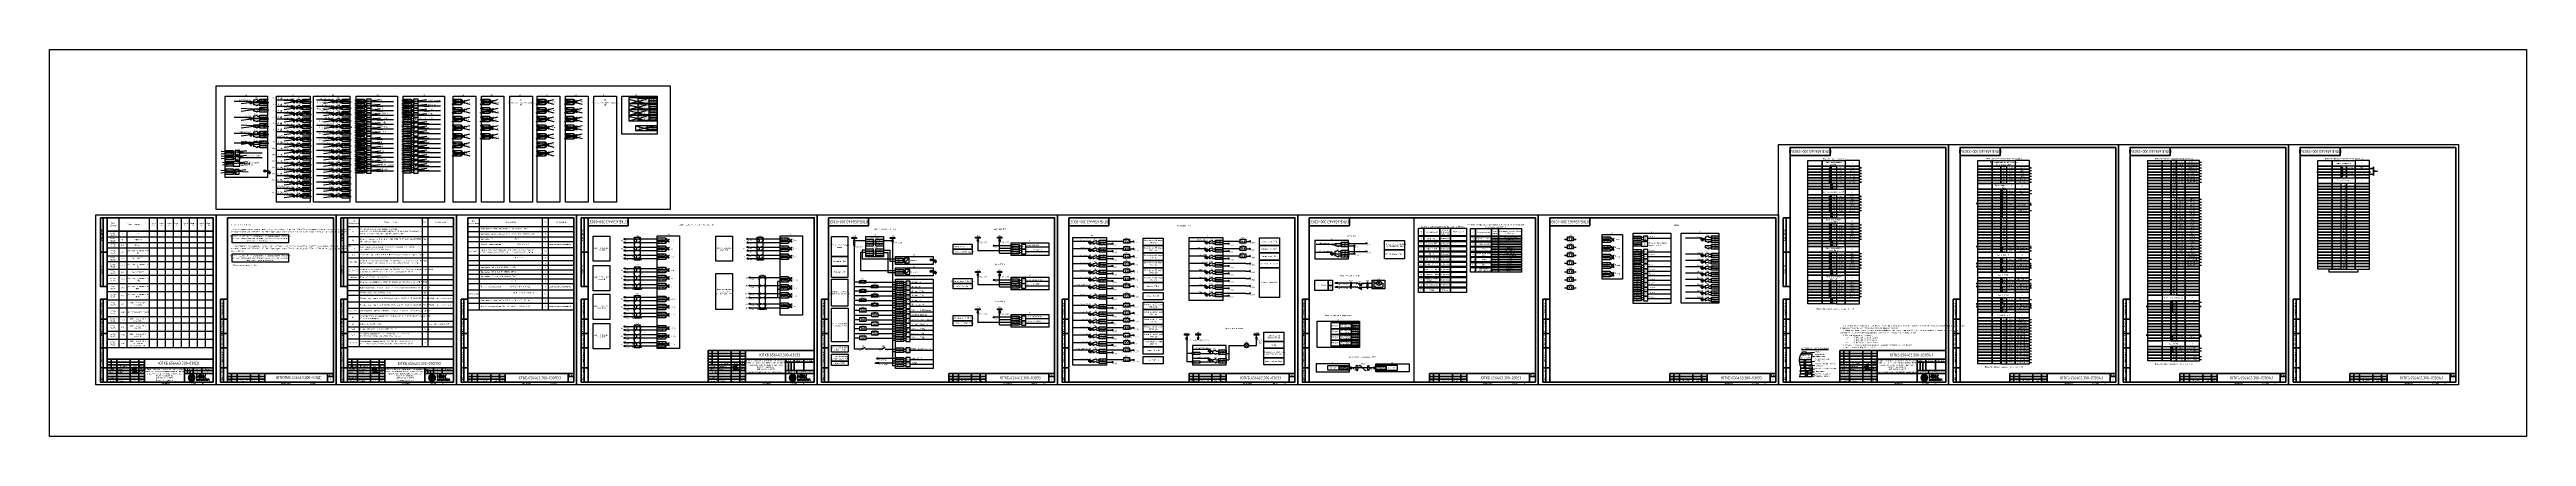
# Model space of a CAD drawing. Header units: millimetres. Extents: x -921 to 3406, y -90 to 586.
import ezdxf

# ---------------------------------------------------------------- set-up
doc = ezdxf.new("R2010")
doc.units = ezdxf.units.MM
doc.styles.add('Gost_type_A', font='GOST_A.TTF')

# ---------------------------------------------------------------- blocks, each defined once
blk = doc.blocks.new('Штамп угловой верхний')
at = {"lineweight": 50}
blk.add_lwpolyline([(0, 0), (70, 0), (70, -14), (0, -14)], close=True, dxfattribs=at)
blk = doc.blocks.new('Формат_А3')
blk.add_lwpolyline([(-420, 297), (0, 297), (0, 0), (-420, 0)], close=True)
at = {"lineweight": 50}
blk.add_lwpolyline([(-400, 292), (-5, 292), (-5, 5), (-400, 5)], close=True, dxfattribs=at)
blk = doc.blocks.new('Штамп левый верхний')
at = {"lineweight": 50}
for points in [[(-12, 0), (-7, 0), (-7, -60), (-12, -60)], [(-7, 0), (0, 0), (0, -60), (-7, -60)], [(-12, -60), (-7, -60), (-7, -120), (-12, -120)], [(-7, -60), (0, -60), (0, -120), (-7, -120)]]:
    blk.add_lwpolyline(points, close=True, dxfattribs=at)
at = {"char_height": 2.5, "width": 60, "attachment_point": 5, "rotation": 90, "style": 'Gost_type_A'}
for s, insert in [('Перв. примен.', (-9.5, -30)), ('Справ. №', (-9.5, -90))]:
    blk.add_mtext(s, dxfattribs=dict(at, insert=insert))
blk = doc.blocks.new('Штамп левый нижний')
at = {"lineweight": 50}
for points in [[(-12, 145), (-7, 145), (-7, 110), (-12, 110)], [(-7, 145), (0, 145), (0, 110), (-7, 110)], [(-12, 110), (-7, 110), (-7, 85), (-12, 85)], [(-7, 110), (0, 110), (0, 85), (-7, 85)], [(-12, 85), (-7, 85), (-7, 60), (-12, 60)], [(-12, 60), (-7, 60), (-7, 25), (-12, 25)], [(-7, 85), (0, 85), (0, 60), (-7, 60)], [(-7, 60), (0, 60), (0, 25), (-7, 25)], [(-12, 25), (-7, 25), (-7, 0), (-12, 0)], [(-7, 25), (0, 25), (0, 0), (-7, 0)]]:
    blk.add_lwpolyline(points, close=True, dxfattribs=at)
at = {"char_height": 2.5, "attachment_point": 5, "rotation": 90, "style": 'Gost_type_A'}
for s, insert, width in [('Подп. и дата', (-9.5, 127.5), 35), ('Инв. № дубл.', (-9.5, 97.5), 25), ('Подп. и дата', (-9.5, 42.5), 35), ('Взам. инв. №', (-9.5, 72.5), 25), ('Инв. N подл.', (-9.5, 12.5), 25)]:
    blk.add_mtext(s, dxfattribs=dict(at, insert=insert, width=width))
blk = doc.blocks.new('*U17')
at = {"lineweight": 0, "true_color": 0x00cb62}
h = blk.add_hatch(color=112, dxfattribs=at)
h.dxf.hatch_style = 1
edge = h.paths.add_edge_path()
edge.add_spline(control_points=[(-12.5, 6.1), (-15.9, 6.1), (-18.6, 3.3), (-18.6, 0)], knot_values=[1, 1, 1, 1, 2, 2, 2, 2], degree=3, periodic=0)
edge.add_spline(control_points=[(-18.6, 0), (-18.6, -3.4), (-15.9, -6.2), (-12.5, -6.2)], knot_values=[0, 0, 0, 0, 1, 1, 1, 1], degree=3, periodic=0)
edge.add_spline(control_points=[(-12.5, -6.2), (-9.1, -6.2), (-6.3, -3.4), (-6.3, 0)], knot_values=[3, 3, 3, 3, 4, 4, 4, 4], degree=3, periodic=0)
edge.add_spline(control_points=[(-6.3, 0), (-6.3, 3.3), (-9.1, 6.1), (-12.5, 6.1)], knot_values=[2, 2, 2, 2, 3, 3, 3, 3], degree=3, periodic=0)
edge = h.paths.add_edge_path(flags=16)
edge.add_spline(control_points=[(-18.2, 0), (-18.2, 3.2), (-15.7, 6), (-12.5, 6)], knot_values=[0, 0, 0, 0, 1, 1, 1, 1], degree=3, periodic=0)
edge.add_spline(control_points=[(-12.5, 6), (-9.2, 6), (-6.7, 3.2), (-6.7, 0)], knot_values=[3, 3, 3, 3, 4, 4, 4, 4], degree=3, periodic=0)
edge.add_spline(control_points=[(-6.7, 0), (-6.7, -3.3), (-9.2, -5.8), (-12.5, -5.8)], knot_values=[2, 2, 2, 2, 3, 3, 3, 3], degree=3, periodic=0)
edge.add_spline(control_points=[(-12.5, -5.8), (-15.7, -5.8), (-18.2, -3.3), (-18.2, 0)], knot_values=[1, 1, 1, 1, 2, 2, 2, 2], degree=3, periodic=0)
h = blk.add_hatch(color=112, dxfattribs=at)
h.dxf.hatch_style = 1
edge = h.paths.add_edge_path()
edge.add_spline(control_points=[(-12.5, 5.5), (-15.7, 5.5), (-18.2, 3), (-18.2, 0)], knot_values=[1, 1, 1, 1, 2, 2, 2, 2], degree=3, periodic=0)
edge.add_spline(control_points=[(-18.2, 0), (-18.2, -3.1), (-15.7, -5.6), (-12.5, -5.6)], knot_values=[0, 0, 0, 0, 1, 1, 1, 1], degree=3, periodic=0)
edge.add_spline(control_points=[(-12.5, -5.6), (-9.3, -5.6), (-6.7, -3.1), (-6.7, 0)], knot_values=[3, 3, 3, 3, 4, 4, 4, 4], degree=3, periodic=0)
edge.add_spline(control_points=[(-6.7, 0), (-6.7, 3), (-9.3, 5.5), (-12.5, 5.5)], knot_values=[2, 2, 2, 2, 3, 3, 3, 3], degree=3, periodic=0)
edge = h.paths.add_edge_path(flags=16)
edge.add_spline(control_points=[(-17.9, 0), (-17.9, 2.9), (-15.5, 5.4), (-12.5, 5.4)], knot_values=[0, 0, 0, 0, 1, 1, 1, 1], degree=3, periodic=0)
edge.add_spline(control_points=[(-12.5, 5.4), (-9.4, 5.4), (-7.1, 2.9), (-7.1, 0)], knot_values=[3, 3, 3, 3, 4, 4, 4, 4], degree=3, periodic=0)
edge.add_spline(control_points=[(-7.1, 0), (-7.1, -3), (-9.4, -5.3), (-12.5, -5.3)], knot_values=[2, 2, 2, 2, 3, 3, 3, 3], degree=3, periodic=0)
edge.add_spline(control_points=[(-12.5, -5.3), (-15.5, -5.3), (-17.9, -3), (-17.9, 0)], knot_values=[1, 1, 1, 1, 2, 2, 2, 2], degree=3, periodic=0)
h = blk.add_hatch(color=112, dxfattribs=at)
h.dxf.hatch_style = 1
edge = h.paths.add_edge_path()
edge.add_spline(control_points=[(-17.9, 0), (-17.9, -2.8), (-15.5, -5), (-12.5, -5)], knot_values=[0, 0, 0, 0, 1, 1, 1, 1], degree=3, periodic=0)
edge.add_spline(control_points=[(-12.5, -5), (-9.5, -5), (-7.1, -2.8), (-7.1, 0)], knot_values=[3, 3, 3, 3, 4, 4, 4, 4], degree=3, periodic=0)
edge.add_spline(control_points=[(-7.1, 0), (-7.1, 2.7), (-9.5, 4.9), (-12.5, 4.9)], knot_values=[2, 2, 2, 2, 3, 3, 3, 3], degree=3, periodic=0)
edge.add_spline(control_points=[(-12.5, 4.9), (-15.5, 4.9), (-17.9, 2.7), (-17.9, 0)], knot_values=[1, 1, 1, 1, 2, 2, 2, 2], degree=3, periodic=0)
edge = h.paths.add_edge_path(flags=16)
edge.add_spline(control_points=[(-17.5, 0), (-17.5, 2.6), (-15.3, 4.8), (-12.5, 4.8)], knot_values=[0, 0, 0, 0, 1, 1, 1, 1], degree=3, periodic=0)
edge.add_spline(control_points=[(-12.5, 4.8), (-9.6, 4.8), (-7.4, 2.6), (-7.4, 0)], knot_values=[3, 3, 3, 3, 4, 4, 4, 4], degree=3, periodic=0)
edge.add_spline(control_points=[(-7.4, 0), (-7.4, -2.7), (-9.6, -4.7), (-12.5, -4.7)], knot_values=[2, 2, 2, 2, 3, 3, 3, 3], degree=3, periodic=0)
edge.add_spline(control_points=[(-12.5, -4.7), (-15.3, -4.7), (-17.5, -2.7), (-17.5, 0)], knot_values=[1, 1, 1, 1, 2, 2, 2, 2], degree=3, periodic=0)
h = blk.add_hatch(color=112, dxfattribs=at)
h.dxf.hatch_style = 1
edge = h.paths.add_edge_path()
edge.add_spline(control_points=[(-7.4, 0), (-7.4, 0.3), (-7.5, 0.6), (-7.5, 0.9)], knot_values=[3, 3, 3, 3, 3.12466, 3.12466, 3.12466, 3.12466], degree=3, periodic=0)
edge.add_spline(control_points=[(-7.5, 0.9), (-8, 2.9), (-10.1, 4.4), (-12.5, 4.4)], knot_values=[2, 2, 2, 2, 2.864772, 2.864772, 2.864772, 2.864772], degree=3, periodic=0)
edge.add_spline(control_points=[(-12.5, 4.4), (-14.9, 4.4), (-16.9, 2.9), (-17.4, 0.9)], knot_values=[1.135231, 1.135231, 1.135231, 1.135231, 2, 2, 2, 2], degree=3, periodic=0)
edge.add_spline(control_points=[(-17.4, 0.9), (-17.5, 0.6), (-17.5, 0.3), (-17.5, 0)], knot_values=[0.875337, 0.875337, 0.875337, 0.875337, 1, 1, 1, 1], degree=3, periodic=0)
edge.add_spline(control_points=[(-17.5, 0), (-17.5, -0.4), (-17.5, -0.7), (-17.4, -1.1)], knot_values=[1, 1, 1, 1, 1.132178, 1.132178, 1.132178, 1.132178], degree=3, periodic=0)
edge.add_spline(control_points=[(-17.4, -1.1), (-16.9, -3), (-14.9, -4.5), (-12.5, -4.5)], knot_values=[0, 0, 0, 0, 0.858028, 0.858028, 0.858028, 0.858028], degree=3, periodic=0)
edge.add_spline(control_points=[(-12.5, -4.5), (-10.1, -4.5), (-8.1, -3), (-7.6, -1.1)], knot_values=[3.141968, 3.141968, 3.141968, 3.141968, 4, 4, 4, 4], degree=3, periodic=0)
edge.add_spline(control_points=[(-7.6, -1.1), (-7.5, -0.7), (-7.4, -0.4), (-7.4, 0)], knot_values=[2.867825, 2.867825, 2.867825, 2.867825, 3, 3, 3, 3], degree=3, periodic=0)
edge = h.paths.add_edge_path(flags=16)
edge.add_spline(control_points=[(-17.2, 0), (-17.2, 0.2), (-17.1, 0.5), (-17.1, 0.8)], knot_values=[1, 1, 1, 1, 1.132889, 1.132889, 1.132889, 1.132889], degree=3, periodic=0)
edge.add_spline(control_points=[(-17.1, 0.8), (-16.6, 2.7), (-14.8, 4.2), (-12.5, 4.2)], knot_values=[0, 0, 0, 0, 0.878882, 0.878882, 0.878882, 0.878882], degree=3, periodic=0)
edge.add_spline(control_points=[(-12.5, 4.2), (-10.1, 4.2), (-8.3, 2.7), (-7.9, 0.8)], knot_values=[3.121118, 3.121118, 3.121118, 3.121118, 4, 4, 4, 4], degree=3, periodic=0)
edge.add_spline(control_points=[(-7.9, 0.8), (-7.8, 0.5), (-7.8, 0.2), (-7.8, 0)], knot_values=[2.867111, 2.867111, 2.867111, 2.867111, 3, 3, 3, 3], degree=3, periodic=0)
edge.add_spline(control_points=[(-7.8, 0), (-7.8, -0.3), (-7.8, -0.6), (-7.9, -0.9)], knot_values=[3, 3, 3, 3, 3.139265, 3.139265, 3.139265, 3.139265], degree=3, periodic=0)
edge.add_spline(control_points=[(-7.9, -0.9), (-8.3, -2.8), (-10.2, -4.1), (-12.5, -4.1), (-14.8, -4.1), (-16.6, -2.8), (-17, -0.9)], knot_values=[1.128324, 1.128324, 1.128324, 1.128324, 2, 2, 2, 2.871676, 2.871676, 2.871676, 2.871676], degree=3, periodic=0)
edge.add_spline(control_points=[(-17, -0.9), (-17.1, -0.6), (-17.2, -0.3), (-17.2, 0)], knot_values=[0.860735, 0.860735, 0.860735, 0.860735, 1, 1, 1, 1], degree=3, periodic=0)
edge = h.paths.add_edge_path(flags=0)
edge.add_spline(control_points=[(-16.8, 0), (-16.8, 0.2), (-16.8, 0.4), (-16.7, 0.6)], knot_values=[1, 1, 1, 1, 1.129952, 1.129952, 1.129952, 1.129952], degree=3, periodic=0)
edge.add_spline(control_points=[(-16.7, 0.6), (-16.3, 2.3), (-14.6, 3.7), (-12.5, 3.7)], knot_values=[0, 0, 0, 0, 0.883348, 0.883348, 0.883348, 0.883348], degree=3, periodic=0)
edge.add_spline(control_points=[(-12.5, 3.7), (-10.3, 3.7), (-8.6, 2.3), (-8.2, 0.6)], knot_values=[3.11667, 3.11667, 3.11667, 3.11667, 4, 4, 4, 4], degree=3, periodic=0)
edge.add_spline(control_points=[(-8.2, 0.6), (-8.2, 0.4), (-8.1, 0.2), (-8.1, 0)], knot_values=[2.870028, 2.870028, 2.870028, 2.870028, 3, 3, 3, 3], degree=3, periodic=0)
edge.add_spline(control_points=[(-8.1, 0), (-8.1, -0.3), (-8.2, -0.5), (-8.2, -0.8)], knot_values=[3, 3, 3, 3, 3.135947, 3.135947, 3.135947, 3.135947], degree=3, periodic=0)
edge.add_spline(control_points=[(-8.2, -0.8), (-8.6, -2.4), (-10.3, -3.5), (-12.5, -3.5)], knot_values=[2, 2, 2, 2, 2.876458, 2.876458, 2.876458, 2.876458], degree=3, periodic=0)
edge.add_spline(control_points=[(-12.5, -3.5), (-14.6, -3.5), (-16.3, -2.4), (-16.7, -0.8)], knot_values=[1.12352, 1.12352, 1.12352, 1.12352, 2, 2, 2, 2], degree=3, periodic=0)
edge.add_spline(control_points=[(-16.7, -0.8), (-16.8, -0.5), (-16.8, -0.3), (-16.8, 0)], knot_values=[0.864077, 0.864077, 0.864077, 0.864077, 1, 1, 1, 1], degree=3, periodic=0)
edge = h.paths.add_edge_path(flags=0)
edge.add_spline(control_points=[(-16.4, 0), (-16.4, 0.1), (-16.4, 0.3), (-16.4, 0.5)], knot_values=[1, 1, 1, 1, 1.126377, 1.126377, 1.126377, 1.126377], degree=3, periodic=0)
edge.add_spline(control_points=[(-16.4, 0.5), (-16, 1.9), (-14.5, 3.1), (-12.5, 3.1)], knot_values=[0, 0, 0, 0, 0.888928, 0.888928, 0.888928, 0.888928], degree=3, periodic=0)
edge.add_spline(control_points=[(-12.5, 3.1), (-10.5, 3.1), (-8.9, 1.9), (-8.6, 0.5)], knot_values=[3.111075, 3.111075, 3.111075, 3.111075, 4, 4, 4, 4], degree=3, periodic=0)
edge.add_spline(control_points=[(-8.6, 0.5), (-8.5, 0.3), (-8.5, 0.1), (-8.5, 0)], knot_values=[2.87362, 2.87362, 2.87362, 2.87362, 3, 3, 3, 3], degree=3, periodic=0)
edge.add_spline(control_points=[(-8.5, 0), (-8.5, -0.2), (-8.5, -0.4), (-8.6, -0.6)], knot_values=[3, 3, 3, 3, 3.131788, 3.131788, 3.131788, 3.131788], degree=3, periodic=0)
edge.add_spline(control_points=[(-8.6, -0.6), (-8.9, -2), (-10.5, -3), (-12.5, -3)], knot_values=[2, 2, 2, 2, 2.882553, 2.882553, 2.882553, 2.882553], degree=3, periodic=0)
edge.add_spline(control_points=[(-12.5, -3), (-14.5, -3), (-16, -2), (-16.3, -0.6)], knot_values=[1.117444, 1.117444, 1.117444, 1.117444, 2, 2, 2, 2], degree=3, periodic=0)
edge.add_spline(control_points=[(-16.3, -0.6), (-16.4, -0.4), (-16.4, -0.2), (-16.4, 0)], knot_values=[0.868215, 0.868215, 0.868215, 0.868215, 1, 1, 1, 1], degree=3, periodic=0)
edge = h.paths.add_edge_path(flags=0)
edge.add_spline(control_points=[(-16, -0.5), (-16, -0.3), (-16.1, -0.2), (-16.1, 0), (-16.1, 0.1), (-16, 0.2), (-16, 0.4)], knot_values=[0.873534, 0.873534, 0.873534, 0.873534, 1, 1, 1, 1.12176, 1.12176, 1.12176, 1.12176], degree=3, periodic=0)
edge.add_spline(control_points=[(-16, 0.4), (-15.7, 1.5), (-14.3, 2.5), (-12.5, 2.5), (-10.6, 2.5), (-9.2, 1.5), (-8.9, 0.4)], knot_values=[3.103684, 3.103684, 3.103684, 3.103684, 3.999991, 3.999991, 3.999991, 4.896306, 4.896306, 4.896306, 4.896306], degree=3, periodic=0)
edge.add_spline(control_points=[(-8.9, 0.4), (-8.9, 0.2), (-8.9, 0.1), (-8.9, 0), (-8.9, -0.2), (-8.9, -0.3), (-8.9, -0.5)], knot_values=[2.878251, 2.878251, 2.878251, 2.878251, 3, 3, 3, 3.126453, 3.126453, 3.126453, 3.126453], degree=3, periodic=0)
edge.add_spline(control_points=[(-8.9, -0.5), (-9.2, -1.6), (-10.6, -2.4), (-12.5, -2.4), (-14.3, -2.4), (-15.7, -1.6), (-16, -0.5)], knot_values=[1.109435, 1.109435, 1.109435, 1.109435, 2.000012, 2.000012, 2.000012, 2.890577, 2.890577, 2.890577, 2.890577], degree=3, periodic=0)
edge = h.paths.add_edge_path(flags=0)
edge.add_spline(control_points=[(-15.7, 0), (-15.7, 0.1), (-15.7, 0.2), (-15.6, 0.3)], knot_values=[1, 1, 1, 1, 1.121318, 1.121318, 1.121318, 1.121318], degree=3, periodic=0)
edge.add_spline(control_points=[(-15.6, 0.3), (-15.4, 1.2), (-14.1, 1.9), (-12.5, 1.9)], knot_values=[0, 0, 0, 0, 0.9007, 0.9007, 0.9007, 0.9007], degree=3, periodic=0)
edge.add_spline(control_points=[(-12.5, 1.9), (-10.8, 1.9), (-9.5, 1.2), (-9.3, 0.3)], knot_values=[3.099305, 3.099305, 3.099305, 3.099305, 4, 4, 4, 4], degree=3, periodic=0)
edge.add_spline(control_points=[(-9.3, 0.3), (-9.3, 0.2), (-9.2, 0.1), (-9.2, 0)], knot_values=[2.878676, 2.878676, 2.878676, 2.878676, 3, 3, 3, 3], degree=3, periodic=0)
edge.add_spline(control_points=[(-9.2, 0), (-9.2, -0.2), (-9.3, -0.3), (-9.3, -0.4)], knot_values=[3, 3, 3, 3, 3.126159, 3.126159, 3.126159, 3.126159], degree=3, periodic=0)
edge.add_spline(control_points=[(-9.3, -0.4), (-9.5, -1.2), (-10.8, -1.8), (-12.5, -1.8), (-14.1, -1.8), (-15.4, -1.2), (-15.6, -0.4)], knot_values=[1.105344, 1.105344, 1.105344, 1.105344, 1.999995, 1.999995, 1.999995, 2.89465, 2.89465, 2.89465, 2.89465], degree=3, periodic=0)
edge.add_spline(control_points=[(-15.6, -0.4), (-15.7, -0.3), (-15.7, -0.2), (-15.7, 0)], knot_values=[0.873848, 0.873848, 0.873848, 0.873848, 1, 1, 1, 1], degree=3, periodic=0)
edge = h.paths.add_edge_path(flags=0)
edge.add_spline(control_points=[(-15.3, 0), (-15.3, 0), (-15.3, 0.1), (-15.3, 0.2)], knot_values=[1, 1, 1, 1, 1.112633, 1.112633, 1.112633, 1.112633], degree=3, periodic=0)
edge.add_spline(control_points=[(-15.3, 0.2), (-15.1, 0.8), (-13.9, 1.4), (-12.5, 1.4)], knot_values=[0, 0, 0, 0, 0.904875, 0.904875, 0.904875, 0.904875], degree=3, periodic=0)
edge.add_spline(control_points=[(-12.5, 1.4), (-11, 1.4), (-9.9, 0.8), (-9.6, 0.2)], knot_values=[3.095133, 3.095133, 3.095133, 3.095133, 4, 4, 4, 4], degree=3, periodic=0)
edge.add_spline(control_points=[(-9.6, 0.2), (-9.6, 0.1), (-9.6, 0), (-9.6, 0)], knot_values=[2.887357, 2.887357, 2.887357, 2.887357, 3, 3, 3, 3], degree=3, periodic=0)
edge.add_spline(control_points=[(-9.6, 0), (-9.6, -0.1), (-9.6, -0.2), (-9.7, -0.3)], knot_values=[3, 3, 3, 3, 3.117814, 3.117814, 3.117814, 3.117814], degree=3, periodic=0)
edge.add_spline(control_points=[(-9.7, -0.3), (-9.9, -0.9), (-11, -1.2), (-12.5, -1.2)], knot_values=[2, 2, 2, 2, 2.897768, 2.897768, 2.897768, 2.897768], degree=3, periodic=0)
edge.add_spline(control_points=[(-12.5, -1.2), (-13.9, -1.2), (-15.1, -0.9), (-15.3, -0.3)], knot_values=[1.102221, 1.102221, 1.102221, 1.102221, 2, 2, 2, 2], degree=3, periodic=0)
edge.add_spline(control_points=[(-15.3, -0.3), (-15.3, -0.2), (-15.3, -0.1), (-15.3, 0)], knot_values=[0.882198, 0.882198, 0.882198, 0.882198, 1, 1, 1, 1], degree=3, periodic=0)
edge = h.paths.add_edge_path(flags=0)
edge.add_spline(control_points=[(-15, 0), (-15, 0), (-15, 0), (-14.9, 0)], knot_values=[0.901648, 0.901648, 0.901648, 0.901648, 1, 1, 1, 1], degree=3, periodic=0)
edge.add_spline(control_points=[(-14.9, 0), (-14.8, 0.4), (-13.9, 0.8), (-12.5, 0.8)], knot_values=[0, 0, 0, 0, 0.912829, 0.912829, 0.912829, 0.912829], degree=3, periodic=0)
edge.add_spline(control_points=[(-12.5, 0.8), (-11.1, 0.8), (-10.2, 0.4), (-10, 0)], knot_values=[3.087219, 3.087219, 3.087219, 3.087219, 4, 4, 4, 4], degree=3, periodic=0)
edge.add_spline(control_points=[(-10, 0), (-10, 0), (-10, 0), (-10, 0)], knot_values=[3, 3, 3, 3, 3.098413, 3.098413, 3.098413, 3.098413], degree=3, periodic=0)
edge.add_spline(control_points=[(-10, 0), (-10, -0.1), (-10, -0.1), (-10, -0.1)], knot_values=[2.896056, 2.896056, 2.896056, 2.896056, 3, 3, 3, 3], degree=3, periodic=0)
edge.add_spline(control_points=[(-10, -0.1), (-10.2, -0.4), (-11.1, -0.7), (-12.5, -0.7)], knot_values=[2, 2, 2, 2, 2.903474, 2.903474, 2.903474, 2.903474], degree=3, periodic=0)
edge.add_spline(control_points=[(-12.5, -0.7), (-13.8, -0.7), (-14.8, -0.4), (-14.9, -0.1)], knot_values=[1.096469, 1.096469, 1.096469, 1.096469, 2, 2, 2, 2], degree=3, periodic=0)
edge.add_spline(control_points=[(-14.9, -0.1), (-15, -0.1), (-15, -0.1), (-15, 0)], knot_values=[1, 1, 1, 1, 1.103878, 1.103878, 1.103878, 1.103878], degree=3, periodic=0)
edge = h.paths.add_edge_path(flags=0)
edge.add_spline(control_points=[(-14.6, 0), (-14.6, 0), (-13.3, 0.1), (-12.5, 0.1)], knot_values=[1, 1, 1, 1, 2, 2, 2, 2], degree=3, periodic=0)
edge.add_spline(control_points=[(-12.5, 0.1), (-11.7, 0.1), (-10.4, 0), (-10.4, 0)], knot_values=[2, 2, 2, 2, 3, 3, 3, 3], degree=3, periodic=0)
edge.add_spline(control_points=[(-10.4, 0), (-10.4, -0.1), (-11.7, -0.2), (-12.5, -0.2)], knot_values=[3, 3, 3, 3, 4, 4, 4, 4], degree=3, periodic=0)
edge.add_spline(control_points=[(-12.5, -0.2), (-13.3, -0.2), (-14.6, -0.1), (-14.6, 0)], knot_values=[0, 0, 0, 0, 1, 1, 1, 1], degree=3, periodic=0)
h = blk.add_hatch(color=112, dxfattribs=at)
h.dxf.hatch_style = 1
edge = h.paths.add_edge_path()
edge.add_spline(control_points=[(-16.7, 0.6), (-16.3, 2.3), (-14.6, 3.7), (-12.5, 3.7)], knot_values=[0, 0, 0, 0, 0.883348, 0.883348, 0.883348, 0.883348], degree=3, periodic=0)
edge.add_spline(control_points=[(-12.5, 3.7), (-10.3, 3.7), (-8.6, 2.3), (-8.2, 0.6)], knot_values=[3.11667, 3.11667, 3.11667, 3.11667, 4, 4, 4, 4], degree=3, periodic=0)
edge.add_spline(control_points=[(-8.2, 0.6), (-8.2, 0.4), (-8.1, 0.2), (-8.1, 0)], knot_values=[2.870028, 2.870028, 2.870028, 2.870028, 3, 3, 3, 3], degree=3, periodic=0)
edge.add_spline(control_points=[(-8.1, 0), (-8.1, -0.3), (-8.2, -0.5), (-8.2, -0.8)], knot_values=[3, 3, 3, 3, 3.135947, 3.135947, 3.135947, 3.135947], degree=3, periodic=0)
edge.add_spline(control_points=[(-8.2, -0.8), (-8.6, -2.4), (-10.3, -3.5), (-12.5, -3.5)], knot_values=[2, 2, 2, 2, 2.876458, 2.876458, 2.876458, 2.876458], degree=3, periodic=0)
edge.add_spline(control_points=[(-12.5, -3.5), (-13.9, -3.5), (-15.1, -3.1), (-15.8, -2.3)], knot_values=[1.431996, 1.431996, 1.431996, 1.431996, 2, 2, 2, 2], degree=3, periodic=0)
edge.add_line((-15.8, -2.3), (-16.1, -2.5))
edge.add_spline(control_points=[(-16.1, -2.5), (-15.3, -3.3), (-13.9, -3.9), (-12.5, -3.9)], knot_values=[0, 0, 0, 0, 0.570003, 0.570003, 0.570003, 0.570003], degree=3, periodic=0)
edge.add_spline(control_points=[(-12.5, -3.9), (-10.2, -3.9), (-8.4, -2.6), (-7.9, -0.9)], knot_values=[3.139265, 3.139265, 3.139265, 3.139265, 4, 4, 4, 4], degree=3, periodic=0)
edge.add_spline(control_points=[(-7.9, -0.9), (-7.8, -0.6), (-7.8, -0.3), (-7.8, 0), (-7.8, 0.2), (-7.8, 0.5), (-7.9, 0.8)], knot_values=[2.871676, 2.871676, 2.871676, 2.871676, 3, 3, 3, 3.121118, 3.121118, 3.121118, 3.121118], degree=3, periodic=0)
edge.add_spline(control_points=[(-7.9, 0.8), (-8.3, 2.5), (-10.2, 3.8), (-12.5, 3.8)], knot_values=[2, 2, 2, 2, 2.867111, 2.867111, 2.867111, 2.867111], degree=3, periodic=0)
edge.add_spline(control_points=[(-12.5, 3.8), (-14.7, 3.8), (-16.6, 2.5), (-17.1, 0.8)], knot_values=[1.132889, 1.132889, 1.132889, 1.132889, 2, 2, 2, 2], degree=3, periodic=0)
edge.add_spline(control_points=[(-17.1, 0.8), (-17.1, 0.5), (-17.1, 0.2), (-17.1, 0), (-17.1, -0.3), (-17.1, -0.6), (-17, -0.9)], knot_values=[0.878882, 0.878882, 0.878882, 0.878882, 1, 1, 1, 1.128324, 1.128324, 1.128324, 1.128324], degree=3, periodic=0)
edge.add_spline(control_points=[(-17, -0.9), (-16.9, -1.5), (-16.6, -2), (-16.1, -2.5)], knot_values=[0.570003, 0.570003, 0.570003, 0.570003, 0.860735, 0.860735, 0.860735, 0.860735], degree=3, periodic=0)
edge.add_line((-16.1, -2.5), (-15.8, -2.3))
edge.add_spline(control_points=[(-15.8, -2.3), (-16.3, -1.8), (-16.6, -1.3), (-16.7, -0.8)], knot_values=[1.12352, 1.12352, 1.12352, 1.12352, 1.431996, 1.431996, 1.431996, 1.431996], degree=3, periodic=0)
edge.add_spline(control_points=[(-16.7, -0.8), (-16.8, -0.5), (-16.8, -0.3), (-16.8, 0)], knot_values=[0.864077, 0.864077, 0.864077, 0.864077, 1, 1, 1, 1], degree=3, periodic=0)
edge.add_spline(control_points=[(-16.8, 0), (-16.8, 0.2), (-16.8, 0.4), (-16.7, 0.6)], knot_values=[1, 1, 1, 1, 1.129952, 1.129952, 1.129952, 1.129952], degree=3, periodic=0)
h = blk.add_hatch(color=112, dxfattribs=at)
h.dxf.hatch_style = 1
edge = h.paths.add_edge_path()
edge.add_spline(control_points=[(-16.8, 0), (-16.8, -0.3), (-16.7, -0.5), (-16.7, -0.8)], knot_values=[1, 1, 1, 1, 1.12352, 1.12352, 1.12352, 1.12352], degree=3, periodic=0)
edge.add_spline(control_points=[(-16.7, -0.8), (-16.3, -2.2), (-14.5, -3.3), (-12.5, -3.3)], knot_values=[0, 0, 0, 0, 0.864077, 0.864077, 0.864077, 0.864077], degree=3, periodic=0)
edge.add_spline(control_points=[(-12.5, -3.3), (-10.4, -3.3), (-8.7, -2.2), (-8.2, -0.8)], knot_values=[3.135947, 3.135947, 3.135947, 3.135947, 4, 4, 4, 4], degree=3, periodic=0)
edge.add_spline(control_points=[(-8.2, -0.8), (-8.2, -0.5), (-8.2, -0.3), (-8.2, 0)], knot_values=[2.876458, 2.876458, 2.876458, 2.876458, 3, 3, 3, 3], degree=3, periodic=0)
edge.add_spline(control_points=[(-8.2, 0), (-8.2, 0.2), (-8.2, 0.4), (-8.2, 0.6)], knot_values=[3, 3, 3, 3, 3.11667, 3.11667, 3.11667, 3.11667], degree=3, periodic=0)
edge.add_spline(control_points=[(-8.2, 0.6), (-8.7, 2.1), (-10.4, 3.2), (-12.5, 3.2)], knot_values=[2, 2, 2, 2, 2.870028, 2.870028, 2.870028, 2.870028], degree=3, periodic=0)
edge.add_spline(control_points=[(-12.5, 3.2), (-14.5, 3.2), (-16.3, 2.1), (-16.7, 0.6)], knot_values=[1.129952, 1.129952, 1.129952, 1.129952, 2, 2, 2, 2], degree=3, periodic=0)
edge.add_spline(control_points=[(-16.7, 0.6), (-16.8, 0.4), (-16.8, 0.2), (-16.8, 0)], knot_values=[0.883348, 0.883348, 0.883348, 0.883348, 1, 1, 1, 1], degree=3, periodic=0)
edge = h.paths.add_edge_path(flags=16)
edge.add_spline(control_points=[(-16.4, 0), (-16.4, 0.1), (-16.4, 0.3), (-16.4, 0.5)], knot_values=[1, 1, 1, 1, 1.126377, 1.126377, 1.126377, 1.126377], degree=3, periodic=0)
edge.add_spline(control_points=[(-16.4, 0.5), (-16, 1.9), (-14.5, 3.1), (-12.5, 3.1)], knot_values=[0, 0, 0, 0, 0.888928, 0.888928, 0.888928, 0.888928], degree=3, periodic=0)
edge.add_spline(control_points=[(-12.5, 3.1), (-10.5, 3.1), (-8.9, 1.9), (-8.6, 0.5)], knot_values=[3.111075, 3.111075, 3.111075, 3.111075, 4, 4, 4, 4], degree=3, periodic=0)
edge.add_spline(control_points=[(-8.6, 0.5), (-8.5, 0.3), (-8.5, 0.1), (-8.5, 0)], knot_values=[2.87362, 2.87362, 2.87362, 2.87362, 3, 3, 3, 3], degree=3, periodic=0)
edge.add_spline(control_points=[(-8.5, 0), (-8.5, -0.2), (-8.5, -0.4), (-8.6, -0.6)], knot_values=[3, 3, 3, 3, 3.131788, 3.131788, 3.131788, 3.131788], degree=3, periodic=0)
edge.add_spline(control_points=[(-8.6, -0.6), (-8.9, -2), (-10.5, -3), (-12.5, -3)], knot_values=[2, 2, 2, 2, 2.882553, 2.882553, 2.882553, 2.882553], degree=3, periodic=0)
edge.add_spline(control_points=[(-12.5, -3), (-14.5, -3), (-16, -2), (-16.3, -0.6)], knot_values=[1.117444, 1.117444, 1.117444, 1.117444, 2, 2, 2, 2], degree=3, periodic=0)
edge.add_spline(control_points=[(-16.3, -0.6), (-16.4, -0.4), (-16.4, -0.2), (-16.4, 0)], knot_values=[0.868215, 0.868215, 0.868215, 0.868215, 1, 1, 1, 1], degree=3, periodic=0)
edge = h.paths.add_edge_path(flags=0)
edge.add_spline(control_points=[(-16, -0.5), (-16, -0.3), (-16.1, -0.2), (-16.1, 0), (-16.1, 0.1), (-16, 0.2), (-16, 0.4)], knot_values=[0.873534, 0.873534, 0.873534, 0.873534, 1, 1, 1, 1.12176, 1.12176, 1.12176, 1.12176], degree=3, periodic=0)
edge.add_spline(control_points=[(-16, 0.4), (-15.7, 1.5), (-14.3, 2.5), (-12.5, 2.5), (-10.6, 2.5), (-9.2, 1.5), (-8.9, 0.4)], knot_values=[3.103684, 3.103684, 3.103684, 3.103684, 3.999991, 3.999991, 3.999991, 4.896306, 4.896306, 4.896306, 4.896306], degree=3, periodic=0)
edge.add_spline(control_points=[(-8.9, 0.4), (-8.9, 0.2), (-8.9, 0.1), (-8.9, 0), (-8.9, -0.2), (-8.9, -0.3), (-8.9, -0.5)], knot_values=[2.878251, 2.878251, 2.878251, 2.878251, 3, 3, 3, 3.126453, 3.126453, 3.126453, 3.126453], degree=3, periodic=0)
edge.add_spline(control_points=[(-8.9, -0.5), (-9.2, -1.6), (-10.6, -2.4), (-12.5, -2.4), (-14.3, -2.4), (-15.7, -1.6), (-16, -0.5)], knot_values=[1.109435, 1.109435, 1.109435, 1.109435, 2.000012, 2.000012, 2.000012, 2.890577, 2.890577, 2.890577, 2.890577], degree=3, periodic=0)
edge = h.paths.add_edge_path(flags=0)
edge.add_spline(control_points=[(-15.7, 0), (-15.7, 0.1), (-15.7, 0.2), (-15.6, 0.3)], knot_values=[1, 1, 1, 1, 1.121318, 1.121318, 1.121318, 1.121318], degree=3, periodic=0)
edge.add_spline(control_points=[(-15.6, 0.3), (-15.4, 1.2), (-14.1, 1.9), (-12.5, 1.9)], knot_values=[0, 0, 0, 0, 0.9007, 0.9007, 0.9007, 0.9007], degree=3, periodic=0)
edge.add_spline(control_points=[(-12.5, 1.9), (-10.8, 1.9), (-9.5, 1.2), (-9.3, 0.3)], knot_values=[3.099305, 3.099305, 3.099305, 3.099305, 4, 4, 4, 4], degree=3, periodic=0)
edge.add_spline(control_points=[(-9.3, 0.3), (-9.3, 0.2), (-9.2, 0.1), (-9.2, 0)], knot_values=[2.878676, 2.878676, 2.878676, 2.878676, 3, 3, 3, 3], degree=3, periodic=0)
edge.add_spline(control_points=[(-9.2, 0), (-9.2, -0.2), (-9.3, -0.3), (-9.3, -0.4)], knot_values=[3, 3, 3, 3, 3.126159, 3.126159, 3.126159, 3.126159], degree=3, periodic=0)
edge.add_spline(control_points=[(-9.3, -0.4), (-9.5, -1.2), (-10.8, -1.8), (-12.5, -1.8), (-14.1, -1.8), (-15.4, -1.2), (-15.6, -0.4)], knot_values=[1.105344, 1.105344, 1.105344, 1.105344, 1.999995, 1.999995, 1.999995, 2.89465, 2.89465, 2.89465, 2.89465], degree=3, periodic=0)
edge.add_spline(control_points=[(-15.6, -0.4), (-15.7, -0.3), (-15.7, -0.2), (-15.7, 0)], knot_values=[0.873848, 0.873848, 0.873848, 0.873848, 1, 1, 1, 1], degree=3, periodic=0)
edge = h.paths.add_edge_path(flags=0)
edge.add_spline(control_points=[(-15.3, 0.2), (-15.1, 0.8), (-13.9, 1.4), (-12.5, 1.4)], knot_values=[0, 0, 0, 0, 0.904875, 0.904875, 0.904875, 0.904875], degree=3, periodic=0)
edge.add_spline(control_points=[(-12.5, 1.4), (-11, 1.4), (-9.9, 0.8), (-9.6, 0.2)], knot_values=[3.095133, 3.095133, 3.095133, 3.095133, 4, 4, 4, 4], degree=3, periodic=0)
edge.add_spline(control_points=[(-9.6, 0.2), (-9.6, 0.1), (-9.6, 0), (-9.6, 0)], knot_values=[2.887357, 2.887357, 2.887357, 2.887357, 3, 3, 3, 3], degree=3, periodic=0)
edge.add_spline(control_points=[(-9.7, -0.3), (-9.6, -0.2), (-9.6, -0.1), (-9.6, 0)], knot_values=[3, 3, 3, 3, 3.117814, 3.117814, 3.117814, 3.117814], degree=3, periodic=0)
edge.add_spline(control_points=[(-9.7, -0.3), (-9.9, -0.9), (-11, -1.2), (-12.5, -1.2)], knot_values=[2, 2, 2, 2, 2.897768, 2.897768, 2.897768, 2.897768], degree=3, periodic=0)
edge.add_spline(control_points=[(-12.5, -1.2), (-13.9, -1.2), (-15.1, -0.9), (-15.3, -0.3)], knot_values=[1.102221, 1.102221, 1.102221, 1.102221, 2, 2, 2, 2], degree=3, periodic=0)
edge.add_spline(control_points=[(-15.3, 0), (-15.3, -0.1), (-15.3, -0.2), (-15.3, -0.3)], knot_values=[0.882198, 0.882198, 0.882198, 0.882198, 1, 1, 1, 1], degree=3, periodic=0)
edge.add_spline(control_points=[(-15.3, 0), (-15.3, 0), (-15.3, 0.1), (-15.3, 0.2)], knot_values=[1, 1, 1, 1, 1.112633, 1.112633, 1.112633, 1.112633], degree=3, periodic=0)
edge = h.paths.add_edge_path(flags=0)
edge.add_spline(control_points=[(-12.5, 0.4), (-13.3, 0.4), (-14.7, 0.3), (-14.9, 0)], knot_values=[0, 0, 0, 0, 0.901648, 0.901648, 0.901648, 0.901648], degree=3, periodic=0)
edge.add_spline(control_points=[(-14.9, 0), (-14.8, 0.4), (-13.9, 0.8), (-12.5, 0.8)], knot_values=[0, 0, 0, 0, 0.912829, 0.912829, 0.912829, 0.912829], degree=3, periodic=0)
edge.add_spline(control_points=[(-12.5, 0.8), (-11.1, 0.8), (-10.2, 0.4), (-10, 0)], knot_values=[3.087219, 3.087219, 3.087219, 3.087219, 4, 4, 4, 4], degree=3, periodic=0)
edge.add_spline(control_points=[(-10, 0), (-10, 0), (-10, 0), (-10, 0)], knot_values=[3, 3, 3, 3, 3.098413, 3.098413, 3.098413, 3.098413], degree=3, periodic=0)
edge.add_spline(control_points=[(-10, 0), (-10, -0.1), (-10, -0.1), (-10, -0.1)], knot_values=[2.896056, 2.896056, 2.896056, 2.896056, 3, 3, 3, 3], degree=3, periodic=0)
edge.add_spline(control_points=[(-12.5, -0.4), (-11.6, -0.4), (-10.3, -0.4), (-10, -0.1)], knot_values=[2, 2, 2, 2, 2.896056, 2.896056, 2.896056, 2.896056], degree=3, periodic=0)
edge.add_spline(control_points=[(-10, -0.1), (-10.2, -0.4), (-11.1, -0.7), (-12.5, -0.7)], knot_values=[2, 2, 2, 2, 2.903474, 2.903474, 2.903474, 2.903474], degree=3, periodic=0)
edge.add_spline(control_points=[(-12.5, -0.7), (-13.8, -0.7), (-14.8, -0.4), (-14.9, -0.1)], knot_values=[1.096469, 1.096469, 1.096469, 1.096469, 2, 2, 2, 2], degree=3, periodic=0)
edge.add_spline(control_points=[(-14.9, -0.1), (-15, -0.1), (-15, -0.1), (-15, 0)], knot_values=[1, 1, 1, 1, 1.103878, 1.103878, 1.103878, 1.103878], degree=3, periodic=0)
edge.add_spline(control_points=[(-15, 0), (-15, 0), (-15, 0), (-14.9, 0)], knot_values=[0.901648, 0.901648, 0.901648, 0.901648, 1, 1, 1, 1], degree=3, periodic=0)
edge = h.paths.add_edge_path(flags=0)
edge.add_spline(control_points=[(-14.6, 0), (-14.6, 0), (-13.3, 0.1), (-12.5, 0.1)], knot_values=[1, 1, 1, 1, 2, 2, 2, 2], degree=3, periodic=0)
edge.add_spline(control_points=[(-12.5, 0.1), (-11.7, 0.1), (-10.4, 0), (-10.4, 0)], knot_values=[2, 2, 2, 2, 3, 3, 3, 3], degree=3, periodic=0)
edge.add_spline(control_points=[(-10.4, 0), (-10.4, -0.1), (-11.7, -0.2), (-12.5, -0.2)], knot_values=[3, 3, 3, 3, 4, 4, 4, 4], degree=3, periodic=0)
edge.add_spline(control_points=[(-12.5, -0.2), (-13.3, -0.2), (-14.6, -0.1), (-14.6, 0)], knot_values=[0, 0, 0, 0, 1, 1, 1, 1], degree=3, periodic=0)
h = blk.add_hatch(color=112, dxfattribs=at)
h.dxf.hatch_style = 1
edge = h.paths.add_edge_path()
edge.add_spline(control_points=[(-16.4, 0.5), (-16.4, 0.3), (-16.4, 0.1), (-16.4, 0)], knot_values=[0.888928, 0.888928, 0.888928, 0.888928, 1, 1, 1, 1], degree=3, periodic=0)
edge.add_spline(control_points=[(-16.4, 0), (-16.4, -0.2), (-16.4, -0.4), (-16.3, -0.6)], knot_values=[1, 1, 1, 1, 1.117444, 1.117444, 1.117444, 1.117444], degree=3, periodic=0)
edge.add_spline(control_points=[(-16.3, -0.6), (-16, -1.8), (-14.4, -2.7), (-12.5, -2.7)], knot_values=[0, 0, 0, 0, 0.868215, 0.868215, 0.868215, 0.868215], degree=3, periodic=0)
edge.add_spline(control_points=[(-12.5, -2.7), (-10.6, -2.7), (-9, -1.8), (-8.6, -0.6)], knot_values=[3.131788, 3.131788, 3.131788, 3.131788, 4, 4, 4, 4], degree=3, periodic=0)
edge.add_spline(control_points=[(-8.6, -0.6), (-8.6, -0.4), (-8.5, -0.2), (-8.5, 0)], knot_values=[2.882553, 2.882553, 2.882553, 2.882553, 3, 3, 3, 3], degree=3, periodic=0)
edge.add_spline(control_points=[(-8.5, 0), (-8.5, 0.1), (-8.5, 0.3), (-8.6, 0.5)], knot_values=[3, 3, 3, 3, 3.111075, 3.111075, 3.111075, 3.111075], degree=3, periodic=0)
edge.add_spline(control_points=[(-8.6, 0.5), (-9, 1.7), (-10.6, 2.6), (-12.5, 2.6)], knot_values=[2, 2, 2, 2, 2.87362, 2.87362, 2.87362, 2.87362], degree=3, periodic=0)
edge.add_spline(control_points=[(-12.5, 2.6), (-14.4, 2.6), (-16, 1.7), (-16.4, 0.5)], knot_values=[1.126377, 1.126377, 1.126377, 1.126377, 2, 2, 2, 2], degree=3, periodic=0)
edge = h.paths.add_edge_path(flags=16)
edge.add_spline(control_points=[(-16, 0.4), (-15.7, 1.5), (-14.3, 2.5), (-12.5, 2.5), (-10.6, 2.5), (-9.2, 1.5), (-8.9, 0.4)], knot_values=[3.103684, 3.103684, 3.103684, 3.103684, 3.999991, 3.999991, 3.999991, 4.896306, 4.896306, 4.896306, 4.896306], degree=3, periodic=0)
edge.add_spline(control_points=[(-8.9, 0.4), (-8.9, 0.2), (-8.9, 0.1), (-8.9, 0), (-8.9, -0.2), (-8.9, -0.3), (-8.9, -0.5)], knot_values=[2.878251, 2.878251, 2.878251, 2.878251, 3, 3, 3, 3.126453, 3.126453, 3.126453, 3.126453], degree=3, periodic=0)
edge.add_spline(control_points=[(-8.9, -0.5), (-9.2, -1.6), (-10.6, -2.4), (-12.5, -2.4), (-14.3, -2.4), (-15.7, -1.6), (-16, -0.5)], knot_values=[1.109435, 1.109435, 1.109435, 1.109435, 2.000012, 2.000012, 2.000012, 2.890577, 2.890577, 2.890577, 2.890577], degree=3, periodic=0)
edge.add_spline(control_points=[(-16, -0.5), (-16, -0.3), (-16.1, -0.2), (-16.1, 0), (-16.1, 0.1), (-16, 0.2), (-16, 0.4)], knot_values=[0.873534, 0.873534, 0.873534, 0.873534, 1, 1, 1, 1.12176, 1.12176, 1.12176, 1.12176], degree=3, periodic=0)
edge = h.paths.add_edge_path(flags=0)
edge.add_spline(control_points=[(-15.6, 0.3), (-15.4, 1.2), (-14.1, 1.9), (-12.5, 1.9)], knot_values=[0, 0, 0, 0, 0.9007, 0.9007, 0.9007, 0.9007], degree=3, periodic=0)
edge.add_spline(control_points=[(-12.5, 1.9), (-10.8, 1.9), (-9.5, 1.2), (-9.3, 0.3)], knot_values=[3.099305, 3.099305, 3.099305, 3.099305, 4, 4, 4, 4], degree=3, periodic=0)
edge.add_spline(control_points=[(-9.3, 0.3), (-9.3, 0.2), (-9.2, 0.1), (-9.2, 0)], knot_values=[2.878676, 2.878676, 2.878676, 2.878676, 3, 3, 3, 3], degree=3, periodic=0)
edge.add_spline(control_points=[(-9.2, 0), (-9.2, -0.2), (-9.3, -0.3), (-9.3, -0.4)], knot_values=[3, 3, 3, 3, 3.126159, 3.126159, 3.126159, 3.126159], degree=3, periodic=0)
edge.add_spline(control_points=[(-9.3, -0.4), (-9.5, -1.2), (-10.8, -1.8), (-12.5, -1.8), (-14.1, -1.8), (-15.4, -1.2), (-15.6, -0.4)], knot_values=[1.105344, 1.105344, 1.105344, 1.105344, 1.999995, 1.999995, 1.999995, 2.89465, 2.89465, 2.89465, 2.89465], degree=3, periodic=0)
edge.add_spline(control_points=[(-15.6, -0.4), (-15.7, -0.3), (-15.7, -0.2), (-15.7, 0)], knot_values=[0.873848, 0.873848, 0.873848, 0.873848, 1, 1, 1, 1], degree=3, periodic=0)
edge.add_spline(control_points=[(-15.7, 0), (-15.7, 0.1), (-15.7, 0.2), (-15.6, 0.3)], knot_values=[1, 1, 1, 1, 1.121318, 1.121318, 1.121318, 1.121318], degree=3, periodic=0)
edge = h.paths.add_edge_path(flags=0)
edge.add_spline(control_points=[(-15.3, 0.2), (-15.1, 0.8), (-13.9, 1.4), (-12.5, 1.4)], knot_values=[0, 0, 0, 0, 0.904875, 0.904875, 0.904875, 0.904875], degree=3, periodic=0)
edge.add_spline(control_points=[(-12.5, 1.4), (-11, 1.4), (-9.9, 0.8), (-9.6, 0.2)], knot_values=[3.095133, 3.095133, 3.095133, 3.095133, 4, 4, 4, 4], degree=3, periodic=0)
edge.add_spline(control_points=[(-9.6, 0.2), (-9.6, 0.1), (-9.6, 0), (-9.6, 0)], knot_values=[2.887357, 2.887357, 2.887357, 2.887357, 3, 3, 3, 3], degree=3, periodic=0)
edge.add_spline(control_points=[(-9.7, -0.3), (-9.6, -0.2), (-9.6, -0.1), (-9.6, 0)], knot_values=[3, 3, 3, 3, 3.117814, 3.117814, 3.117814, 3.117814], degree=3, periodic=0)
edge.add_spline(control_points=[(-9.7, -0.3), (-9.9, -0.9), (-11, -1.2), (-12.5, -1.2)], knot_values=[2, 2, 2, 2, 2.897768, 2.897768, 2.897768, 2.897768], degree=3, periodic=0)
edge.add_spline(control_points=[(-12.5, -1.2), (-13.9, -1.2), (-15.1, -0.9), (-15.3, -0.3)], knot_values=[1.102221, 1.102221, 1.102221, 1.102221, 2, 2, 2, 2], degree=3, periodic=0)
edge.add_spline(control_points=[(-15.3, 0), (-15.3, -0.1), (-15.3, -0.2), (-15.3, -0.3)], knot_values=[0.882198, 0.882198, 0.882198, 0.882198, 1, 1, 1, 1], degree=3, periodic=0)
edge.add_spline(control_points=[(-15.3, 0), (-15.3, 0), (-15.3, 0.1), (-15.3, 0.2)], knot_values=[1, 1, 1, 1, 1.112633, 1.112633, 1.112633, 1.112633], degree=3, periodic=0)
edge = h.paths.add_edge_path(flags=0)
edge.add_spline(control_points=[(-14.9, 0), (-14.8, 0.4), (-13.9, 0.8), (-12.5, 0.8)], knot_values=[0, 0, 0, 0, 0.912829, 0.912829, 0.912829, 0.912829], degree=3, periodic=0)
edge.add_spline(control_points=[(-12.5, 0.8), (-11.1, 0.8), (-10.2, 0.4), (-10, 0)], knot_values=[3.087219, 3.087219, 3.087219, 3.087219, 4, 4, 4, 4], degree=3, periodic=0)
edge.add_spline(control_points=[(-10, 0), (-10, 0), (-10, 0), (-10, 0)], knot_values=[3, 3, 3, 3, 3.098413, 3.098413, 3.098413, 3.098413], degree=3, periodic=0)
edge.add_spline(control_points=[(-10, 0), (-10, -0.1), (-10, -0.1), (-10, -0.1)], knot_values=[2.896056, 2.896056, 2.896056, 2.896056, 3, 3, 3, 3], degree=3, periodic=0)
edge.add_spline(control_points=[(-12.5, -0.4), (-11.6, -0.4), (-10.3, -0.4), (-10, -0.1)], knot_values=[2, 2, 2, 2, 2.896056, 2.896056, 2.896056, 2.896056], degree=3, periodic=0)
edge.add_spline(control_points=[(-10, -0.1), (-10.2, -0.4), (-11.1, -0.7), (-12.5, -0.7)], knot_values=[2, 2, 2, 2, 2.903474, 2.903474, 2.903474, 2.903474], degree=3, periodic=0)
edge.add_spline(control_points=[(-12.5, -0.7), (-13.8, -0.7), (-14.8, -0.4), (-14.9, -0.1)], knot_values=[1.096469, 1.096469, 1.096469, 1.096469, 2, 2, 2, 2], degree=3, periodic=0)
edge.add_spline(control_points=[(-14.9, -0.1), (-15, -0.1), (-15, -0.1), (-15, 0)], knot_values=[1, 1, 1, 1, 1.103878, 1.103878, 1.103878, 1.103878], degree=3, periodic=0)
edge.add_spline(control_points=[(-15, 0), (-15, 0), (-15, 0), (-14.9, 0)], knot_values=[0.901648, 0.901648, 0.901648, 0.901648, 1, 1, 1, 1], degree=3, periodic=0)
edge.add_spline(control_points=[(-12.5, 0.4), (-13.3, 0.4), (-14.7, 0.3), (-14.9, 0)], knot_values=[0, 0, 0, 0, 0.901648, 0.901648, 0.901648, 0.901648], degree=3, periodic=0)
edge = h.paths.add_edge_path(flags=0)
edge.add_spline(control_points=[(-14.6, 0), (-14.6, 0), (-13.3, 0.1), (-12.5, 0.1)], knot_values=[1, 1, 1, 1, 2, 2, 2, 2], degree=3, periodic=0)
edge.add_spline(control_points=[(-12.5, 0.1), (-11.7, 0.1), (-10.4, 0), (-10.4, 0)], knot_values=[2, 2, 2, 2, 3, 3, 3, 3], degree=3, periodic=0)
edge.add_spline(control_points=[(-10.4, 0), (-10.4, -0.1), (-11.7, -0.2), (-12.5, -0.2)], knot_values=[3, 3, 3, 3, 4, 4, 4, 4], degree=3, periodic=0)
edge.add_spline(control_points=[(-12.5, -0.2), (-13.3, -0.2), (-14.6, -0.1), (-14.6, 0)], knot_values=[0, 0, 0, 0, 1, 1, 1, 1], degree=3, periodic=0)
h = blk.add_hatch(color=112, dxfattribs=at)
h.dxf.hatch_style = 1
edge = h.paths.add_edge_path()
edge.add_spline(control_points=[(-16, 0.4), (-16, 0.2), (-16, 0.1), (-16, 0), (-16, -0.2), (-16, -0.3), (-16, -0.5)], knot_values=[0.896306, 0.896306, 0.896306, 0.896306, 1, 1, 1, 1.109435, 1.109435, 1.109435, 1.109435], degree=3, periodic=0)
edge.add_spline(control_points=[(-16, -0.5), (-15.7, -1.4), (-14.2, -2.2), (-12.5, -2.2)], knot_values=[0, 0, 0, 0, 0.873534, 0.873534, 0.873534, 0.873534], degree=3, periodic=0)
edge.add_spline(control_points=[(-12.5, -2.2), (-10.7, -2.2), (-9.3, -1.4), (-8.9, -0.5)], knot_values=[3.126453, 3.126453, 3.126453, 3.126453, 4, 4, 4, 4], degree=3, periodic=0)
edge.add_spline(control_points=[(-8.9, -0.5), (-8.9, -0.3), (-8.9, -0.2), (-8.9, 0), (-8.9, 0.1), (-8.9, 0.2), (-8.9, 0.4)], knot_values=[2.890577, 2.890577, 2.890577, 2.890577, 3, 3, 3, 3.103684, 3.103684, 3.103684, 3.103684], degree=3, periodic=0)
edge.add_spline(control_points=[(-8.9, 0.4), (-9.3, 1.3), (-10.7, 2.1), (-12.5, 2.1), (-14.2, 2.1), (-15.7, 1.3), (-16, 0.4)], knot_values=[1.12176, 1.12176, 1.12176, 1.12176, 2.000011, 2.000011, 2.000011, 2.878251, 2.878251, 2.878251, 2.878251], degree=3, periodic=0)
edge = h.paths.add_edge_path(flags=16)
edge.add_spline(control_points=[(-15.7, 0), (-15.7, 0.1), (-15.7, 0.2), (-15.6, 0.3)], knot_values=[1, 1, 1, 1, 1.121318, 1.121318, 1.121318, 1.121318], degree=3, periodic=0)
edge.add_spline(control_points=[(-15.6, 0.3), (-15.4, 1.2), (-14.1, 1.9), (-12.5, 1.9)], knot_values=[0, 0, 0, 0, 0.9007, 0.9007, 0.9007, 0.9007], degree=3, periodic=0)
edge.add_spline(control_points=[(-12.5, 1.9), (-10.8, 1.9), (-9.5, 1.2), (-9.3, 0.3)], knot_values=[3.099305, 3.099305, 3.099305, 3.099305, 4, 4, 4, 4], degree=3, periodic=0)
edge.add_spline(control_points=[(-9.3, 0.3), (-9.3, 0.2), (-9.2, 0.1), (-9.2, 0)], knot_values=[2.878676, 2.878676, 2.878676, 2.878676, 3, 3, 3, 3], degree=3, periodic=0)
edge.add_spline(control_points=[(-9.2, 0), (-9.2, -0.2), (-9.3, -0.3), (-9.3, -0.4)], knot_values=[3, 3, 3, 3, 3.126159, 3.126159, 3.126159, 3.126159], degree=3, periodic=0)
edge.add_spline(control_points=[(-9.3, -0.4), (-9.5, -1.2), (-10.8, -1.8), (-12.5, -1.8), (-14.1, -1.8), (-15.4, -1.2), (-15.6, -0.4)], knot_values=[1.105344, 1.105344, 1.105344, 1.105344, 1.999995, 1.999995, 1.999995, 2.89465, 2.89465, 2.89465, 2.89465], degree=3, periodic=0)
edge.add_spline(control_points=[(-15.6, -0.4), (-15.7, -0.3), (-15.7, -0.2), (-15.7, 0)], knot_values=[0.873848, 0.873848, 0.873848, 0.873848, 1, 1, 1, 1], degree=3, periodic=0)
edge = h.paths.add_edge_path(flags=0)
edge.add_spline(control_points=[(-15.3, 0.2), (-15.1, 0.8), (-13.9, 1.4), (-12.5, 1.4)], knot_values=[0, 0, 0, 0, 0.904875, 0.904875, 0.904875, 0.904875], degree=3, periodic=0)
edge.add_spline(control_points=[(-12.5, 1.4), (-11, 1.4), (-9.9, 0.8), (-9.6, 0.2)], knot_values=[3.095133, 3.095133, 3.095133, 3.095133, 4, 4, 4, 4], degree=3, periodic=0)
edge.add_spline(control_points=[(-9.6, 0.2), (-9.6, 0.1), (-9.6, 0), (-9.6, 0)], knot_values=[2.887357, 2.887357, 2.887357, 2.887357, 3, 3, 3, 3], degree=3, periodic=0)
edge.add_spline(control_points=[(-9.7, -0.3), (-9.6, -0.2), (-9.6, -0.1), (-9.6, 0)], knot_values=[3, 3, 3, 3, 3.117814, 3.117814, 3.117814, 3.117814], degree=3, periodic=0)
edge.add_spline(control_points=[(-9.7, -0.3), (-9.9, -0.9), (-11, -1.2), (-12.5, -1.2)], knot_values=[2, 2, 2, 2, 2.897768, 2.897768, 2.897768, 2.897768], degree=3, periodic=0)
edge.add_spline(control_points=[(-12.5, -1.2), (-13.9, -1.2), (-15.1, -0.9), (-15.3, -0.3)], knot_values=[1.102221, 1.102221, 1.102221, 1.102221, 2, 2, 2, 2], degree=3, periodic=0)
edge.add_spline(control_points=[(-15.3, 0), (-15.3, -0.1), (-15.3, -0.2), (-15.3, -0.3)], knot_values=[0.882198, 0.882198, 0.882198, 0.882198, 1, 1, 1, 1], degree=3, periodic=0)
edge.add_spline(control_points=[(-15.3, 0), (-15.3, 0), (-15.3, 0.1), (-15.3, 0.2)], knot_values=[1, 1, 1, 1, 1.112633, 1.112633, 1.112633, 1.112633], degree=3, periodic=0)
edge = h.paths.add_edge_path(flags=0)
edge.add_spline(control_points=[(-14.9, 0), (-14.8, 0.4), (-13.9, 0.8), (-12.5, 0.8)], knot_values=[0, 0, 0, 0, 0.912829, 0.912829, 0.912829, 0.912829], degree=3, periodic=0)
edge.add_spline(control_points=[(-12.5, 0.8), (-11.1, 0.8), (-10.2, 0.4), (-10, 0)], knot_values=[3.087219, 3.087219, 3.087219, 3.087219, 4, 4, 4, 4], degree=3, periodic=0)
edge.add_spline(control_points=[(-10, 0), (-10, 0), (-10, 0), (-10, 0)], knot_values=[3, 3, 3, 3, 3.098413, 3.098413, 3.098413, 3.098413], degree=3, periodic=0)
edge.add_spline(control_points=[(-10, 0), (-10, -0.1), (-10, -0.1), (-10, -0.1)], knot_values=[2.896056, 2.896056, 2.896056, 2.896056, 3, 3, 3, 3], degree=3, periodic=0)
edge.add_spline(control_points=[(-12.5, -0.4), (-11.6, -0.4), (-10.3, -0.4), (-10, -0.1)], knot_values=[2, 2, 2, 2, 2.896056, 2.896056, 2.896056, 2.896056], degree=3, periodic=0)
edge.add_spline(control_points=[(-10, -0.1), (-10.2, -0.4), (-11.1, -0.7), (-12.5, -0.7)], knot_values=[2, 2, 2, 2, 2.903474, 2.903474, 2.903474, 2.903474], degree=3, periodic=0)
edge.add_spline(control_points=[(-12.5, -0.7), (-13.8, -0.7), (-14.8, -0.4), (-14.9, -0.1)], knot_values=[1.096469, 1.096469, 1.096469, 1.096469, 2, 2, 2, 2], degree=3, periodic=0)
edge.add_spline(control_points=[(-14.9, -0.1), (-15, -0.1), (-15, -0.1), (-15, 0)], knot_values=[1, 1, 1, 1, 1.103878, 1.103878, 1.103878, 1.103878], degree=3, periodic=0)
edge.add_spline(control_points=[(-15, 0), (-15, 0), (-15, 0), (-14.9, 0)], knot_values=[0.901648, 0.901648, 0.901648, 0.901648, 1, 1, 1, 1], degree=3, periodic=0)
edge.add_spline(control_points=[(-12.5, 0.4), (-13.3, 0.4), (-14.7, 0.3), (-14.9, 0)], knot_values=[0, 0, 0, 0, 0.901648, 0.901648, 0.901648, 0.901648], degree=3, periodic=0)
edge = h.paths.add_edge_path(flags=0)
edge.add_spline(control_points=[(-14.6, 0), (-14.6, 0), (-13.3, 0.1), (-12.5, 0.1)], knot_values=[1, 1, 1, 1, 2, 2, 2, 2], degree=3, periodic=0)
edge.add_spline(control_points=[(-12.5, 0.1), (-11.7, 0.1), (-10.4, 0), (-10.4, 0)], knot_values=[2, 2, 2, 2, 3, 3, 3, 3], degree=3, periodic=0)
edge.add_spline(control_points=[(-10.4, 0), (-10.4, -0.1), (-11.7, -0.2), (-12.5, -0.2)], knot_values=[3, 3, 3, 3, 4, 4, 4, 4], degree=3, periodic=0)
edge.add_spline(control_points=[(-12.5, -0.2), (-13.3, -0.2), (-14.6, -0.1), (-14.6, 0)], knot_values=[0, 0, 0, 0, 1, 1, 1, 1], degree=3, periodic=0)
h = blk.add_hatch(color=112, dxfattribs=at)
h.dxf.hatch_style = 1
edge = h.paths.add_edge_path()
edge.add_spline(control_points=[(-15.6, 0.3), (-15.7, 0.2), (-15.7, 0.1), (-15.7, 0), (-15.7, -0.2), (-15.7, -0.3), (-15.6, -0.4)], knot_values=[0.9007, 0.9007, 0.9007, 0.9007, 1, 1, 1, 1.105344, 1.105344, 1.105344, 1.105344], degree=3, periodic=0)
edge.add_spline(control_points=[(-15.6, -0.4), (-15.3, -1.1), (-14.1, -1.6), (-12.5, -1.6)], knot_values=[0, 0, 0, 0, 0.873848, 0.873848, 0.873848, 0.873848], degree=3, periodic=0)
edge.add_spline(control_points=[(-12.5, -1.6), (-10.9, -1.6), (-9.6, -1.1), (-9.3, -0.4)], knot_values=[3.126159, 3.126159, 3.126159, 3.126159, 4, 4, 4, 4], degree=3, periodic=0)
edge.add_spline(control_points=[(-9.3, -0.4), (-9.3, -0.3), (-9.3, -0.2), (-9.3, 0), (-9.3, 0.1), (-9.3, 0.2), (-9.3, 0.3)], knot_values=[2.89465, 2.89465, 2.89465, 2.89465, 3, 3, 3, 3.099305, 3.099305, 3.099305, 3.099305], degree=3, periodic=0)
edge.add_spline(control_points=[(-9.3, 0.3), (-9.6, 1), (-10.9, 1.5), (-12.5, 1.5)], knot_values=[2, 2, 2, 2, 2.878676, 2.878676, 2.878676, 2.878676], degree=3, periodic=0)
edge.add_spline(control_points=[(-12.5, 1.5), (-14.1, 1.5), (-15.4, 1), (-15.6, 0.3)], knot_values=[1.121318, 1.121318, 1.121318, 1.121318, 2, 2, 2, 2], degree=3, periodic=0)
edge = h.paths.add_edge_path(flags=16)
edge.add_spline(control_points=[(-15.3, 0.2), (-15.1, 0.8), (-13.9, 1.4), (-12.5, 1.4)], knot_values=[0, 0, 0, 0, 0.904875, 0.904875, 0.904875, 0.904875], degree=3, periodic=0)
edge.add_spline(control_points=[(-12.5, 1.4), (-11, 1.4), (-9.9, 0.8), (-9.6, 0.2)], knot_values=[3.095133, 3.095133, 3.095133, 3.095133, 4, 4, 4, 4], degree=3, periodic=0)
edge.add_spline(control_points=[(-9.6, 0.2), (-9.6, 0.1), (-9.6, 0), (-9.6, 0)], knot_values=[2.887357, 2.887357, 2.887357, 2.887357, 3, 3, 3, 3], degree=3, periodic=0)
edge.add_spline(control_points=[(-9.7, -0.3), (-9.6, -0.2), (-9.6, -0.1), (-9.6, 0)], knot_values=[3, 3, 3, 3, 3.117814, 3.117814, 3.117814, 3.117814], degree=3, periodic=0)
edge.add_spline(control_points=[(-9.7, -0.3), (-9.9, -0.9), (-11, -1.2), (-12.5, -1.2)], knot_values=[2, 2, 2, 2, 2.897768, 2.897768, 2.897768, 2.897768], degree=3, periodic=0)
edge.add_spline(control_points=[(-12.5, -1.2), (-13.9, -1.2), (-15.1, -0.9), (-15.3, -0.3)], knot_values=[1.102221, 1.102221, 1.102221, 1.102221, 2, 2, 2, 2], degree=3, periodic=0)
edge.add_spline(control_points=[(-15.3, 0), (-15.3, -0.1), (-15.3, -0.2), (-15.3, -0.3)], knot_values=[0.882198, 0.882198, 0.882198, 0.882198, 1, 1, 1, 1], degree=3, periodic=0)
edge.add_spline(control_points=[(-15.3, 0), (-15.3, 0), (-15.3, 0.1), (-15.3, 0.2)], knot_values=[1, 1, 1, 1, 1.112633, 1.112633, 1.112633, 1.112633], degree=3, periodic=0)
edge = h.paths.add_edge_path(flags=0)
edge.add_spline(control_points=[(-14.9, 0), (-14.8, 0.4), (-13.9, 0.8), (-12.5, 0.8)], knot_values=[0, 0, 0, 0, 0.912829, 0.912829, 0.912829, 0.912829], degree=3, periodic=0)
edge.add_spline(control_points=[(-12.5, 0.8), (-11.1, 0.8), (-10.2, 0.4), (-10, 0)], knot_values=[3.087219, 3.087219, 3.087219, 3.087219, 4, 4, 4, 4], degree=3, periodic=0)
edge.add_spline(control_points=[(-10, 0), (-10, 0), (-10, 0), (-10, 0)], knot_values=[3, 3, 3, 3, 3.098413, 3.098413, 3.098413, 3.098413], degree=3, periodic=0)
edge.add_spline(control_points=[(-10, 0), (-10, -0.1), (-10, -0.1), (-10, -0.1)], knot_values=[2.896056, 2.896056, 2.896056, 2.896056, 3, 3, 3, 3], degree=3, periodic=0)
edge.add_spline(control_points=[(-12.5, -0.4), (-11.6, -0.4), (-10.3, -0.4), (-10, -0.1)], knot_values=[2, 2, 2, 2, 2.896056, 2.896056, 2.896056, 2.896056], degree=3, periodic=0)
edge.add_spline(control_points=[(-10, -0.1), (-10.2, -0.4), (-11.1, -0.7), (-12.5, -0.7)], knot_values=[2, 2, 2, 2, 2.903474, 2.903474, 2.903474, 2.903474], degree=3, periodic=0)
edge.add_spline(control_points=[(-12.5, -0.7), (-13.8, -0.7), (-14.8, -0.4), (-14.9, -0.1)], knot_values=[1.096469, 1.096469, 1.096469, 1.096469, 2, 2, 2, 2], degree=3, periodic=0)
edge.add_spline(control_points=[(-14.9, -0.1), (-15, -0.1), (-15, -0.1), (-15, 0)], knot_values=[1, 1, 1, 1, 1.103878, 1.103878, 1.103878, 1.103878], degree=3, periodic=0)
edge.add_spline(control_points=[(-15, 0), (-15, 0), (-15, 0), (-14.9, 0)], knot_values=[0.901648, 0.901648, 0.901648, 0.901648, 1, 1, 1, 1], degree=3, periodic=0)
edge.add_spline(control_points=[(-12.5, 0.4), (-13.3, 0.4), (-14.7, 0.3), (-14.9, 0)], knot_values=[0, 0, 0, 0, 0.901648, 0.901648, 0.901648, 0.901648], degree=3, periodic=0)
edge = h.paths.add_edge_path(flags=0)
edge.add_spline(control_points=[(-14.6, 0), (-14.6, 0), (-13.3, 0.1), (-12.5, 0.1)], knot_values=[1, 1, 1, 1, 2, 2, 2, 2], degree=3, periodic=0)
edge.add_spline(control_points=[(-12.5, 0.1), (-11.7, 0.1), (-10.4, 0), (-10.4, 0)], knot_values=[2, 2, 2, 2, 3, 3, 3, 3], degree=3, periodic=0)
edge.add_spline(control_points=[(-10.4, 0), (-10.4, -0.1), (-11.7, -0.2), (-12.5, -0.2)], knot_values=[3, 3, 3, 3, 4, 4, 4, 4], degree=3, periodic=0)
edge.add_spline(control_points=[(-12.5, -0.2), (-13.3, -0.2), (-14.6, -0.1), (-14.6, 0)], knot_values=[0, 0, 0, 0, 1, 1, 1, 1], degree=3, periodic=0)
h = blk.add_hatch(color=112, dxfattribs=at)
h.dxf.hatch_style = 1
edge = h.paths.add_edge_path()
edge.add_spline(control_points=[(-9.6, 0.2), (-9.9, 0.7), (-11.2, 0.9), (-12.5, 0.9)], knot_values=[2, 2, 2, 2, 2.887357, 2.887357, 2.887357, 2.887357], degree=3, periodic=0)
edge.add_spline(control_points=[(-12.5, 0.9), (-13.7, 0.9), (-15, 0.7), (-15.3, 0.2)], knot_values=[1.112633, 1.112633, 1.112633, 1.112633, 2, 2, 2, 2], degree=3, periodic=0)
edge.add_spline(control_points=[(-15.3, 0.2), (-15.3, 0.1), (-15.3, 0), (-15.3, 0)], knot_values=[0.904875, 0.904875, 0.904875, 0.904875, 1, 1, 1, 1], degree=3, periodic=0)
edge.add_spline(control_points=[(-15.3, 0), (-15.3, -0.1), (-15.3, -0.2), (-15.3, -0.3)], knot_values=[1, 1, 1, 1, 1.102221, 1.102221, 1.102221, 1.102221], degree=3, periodic=0)
edge.add_spline(control_points=[(-15.3, -0.3), (-15, -0.8), (-13.7, -1), (-12.5, -1)], knot_values=[0, 0, 0, 0, 0.882198, 0.882198, 0.882198, 0.882198], degree=3, periodic=0)
edge.add_spline(control_points=[(-12.5, -1), (-11.2, -1), (-9.9, -0.8), (-9.7, -0.3)], knot_values=[3.117814, 3.117814, 3.117814, 3.117814, 4, 4, 4, 4], degree=3, periodic=0)
edge.add_spline(control_points=[(-9.7, -0.3), (-9.6, -0.2), (-9.6, -0.1), (-9.6, 0)], knot_values=[2.897768, 2.897768, 2.897768, 2.897768, 3, 3, 3, 3], degree=3, periodic=0)
edge.add_spline(control_points=[(-9.6, 0), (-9.6, 0), (-9.6, 0.1), (-9.6, 0.2)], knot_values=[3, 3, 3, 3, 3.095133, 3.095133, 3.095133, 3.095133], degree=3, periodic=0)
edge = h.paths.add_edge_path(flags=16)
edge.add_spline(control_points=[(-14.9, 0), (-14.8, 0.4), (-13.9, 0.8), (-12.5, 0.8)], knot_values=[0, 0, 0, 0, 0.912829, 0.912829, 0.912829, 0.912829], degree=3, periodic=0)
edge.add_spline(control_points=[(-12.5, 0.8), (-11.1, 0.8), (-10.2, 0.4), (-10, 0)], knot_values=[3.087219, 3.087219, 3.087219, 3.087219, 4, 4, 4, 4], degree=3, periodic=0)
edge.add_spline(control_points=[(-10, 0), (-10, 0), (-10, 0), (-10, 0)], knot_values=[3, 3, 3, 3, 3.098413, 3.098413, 3.098413, 3.098413], degree=3, periodic=0)
edge.add_spline(control_points=[(-10, 0), (-10, -0.1), (-10, -0.1), (-10, -0.1)], knot_values=[2.896056, 2.896056, 2.896056, 2.896056, 3, 3, 3, 3], degree=3, periodic=0)
edge.add_spline(control_points=[(-10, -0.1), (-10.2, -0.4), (-11.1, -0.7), (-12.5, -0.7)], knot_values=[2, 2, 2, 2, 2.903474, 2.903474, 2.903474, 2.903474], degree=3, periodic=0)
edge.add_spline(control_points=[(-12.5, -0.7), (-13.8, -0.7), (-14.8, -0.4), (-14.9, -0.1)], knot_values=[1.096469, 1.096469, 1.096469, 1.096469, 2, 2, 2, 2], degree=3, periodic=0)
edge.add_spline(control_points=[(-14.9, -0.1), (-15, -0.1), (-15, -0.1), (-15, 0)], knot_values=[1, 1, 1, 1, 1.103878, 1.103878, 1.103878, 1.103878], degree=3, periodic=0)
edge.add_spline(control_points=[(-15, 0), (-15, 0), (-15, 0), (-14.9, 0)], knot_values=[0.901648, 0.901648, 0.901648, 0.901648, 1, 1, 1, 1], degree=3, periodic=0)
edge = h.paths.add_edge_path(flags=0)
edge.add_spline(control_points=[(-14.6, 0), (-14.6, 0), (-13.3, 0.1), (-12.5, 0.1)], knot_values=[1, 1, 1, 1, 2, 2, 2, 2], degree=3, periodic=0)
edge.add_spline(control_points=[(-12.5, 0.1), (-11.7, 0.1), (-10.4, 0), (-10.4, 0)], knot_values=[2, 2, 2, 2, 3, 3, 3, 3], degree=3, periodic=0)
edge.add_spline(control_points=[(-10.4, 0), (-10.4, -0.1), (-11.7, -0.2), (-12.5, -0.2)], knot_values=[3, 3, 3, 3, 4, 4, 4, 4], degree=3, periodic=0)
edge.add_spline(control_points=[(-12.5, -0.2), (-13.3, -0.2), (-14.6, -0.1), (-14.6, 0)], knot_values=[0, 0, 0, 0, 1, 1, 1, 1], degree=3, periodic=0)
h = blk.add_hatch(color=112, dxfattribs=at)
h.dxf.hatch_style = 1
edge = h.paths.add_edge_path()
edge.add_spline(control_points=[(-10, 0), (-10.3, 0.3), (-11.6, 0.4), (-12.5, 0.4)], knot_values=[3.098413, 3.098413, 3.098413, 3.098413, 4, 4, 4, 4], degree=3, periodic=0)
edge.add_spline(control_points=[(-12.5, 0.4), (-13.3, 0.4), (-14.7, 0.3), (-14.9, 0)], knot_values=[0, 0, 0, 0, 0.901648, 0.901648, 0.901648, 0.901648], degree=3, periodic=0)
edge.add_spline(control_points=[(-14.9, 0), (-15, 0), (-15, 0), (-15, 0)], knot_values=[0.912829, 0.912829, 0.912829, 0.912829, 1, 1, 1, 1], degree=3, periodic=0)
edge.add_spline(control_points=[(-15, 0), (-15, -0.1), (-15, -0.1), (-14.9, -0.1)], knot_values=[1, 1, 1, 1, 1.096469, 1.096469, 1.096469, 1.096469], degree=3, periodic=0)
edge.add_spline(control_points=[(-14.9, -0.1), (-14.7, -0.4), (-13.3, -0.4), (-12.5, -0.4)], knot_values=[1.103878, 1.103878, 1.103878, 1.103878, 2, 2, 2, 2], degree=3, periodic=0)
edge.add_spline(control_points=[(-12.5, -0.4), (-11.6, -0.4), (-10.3, -0.4), (-10, -0.1)], knot_values=[2, 2, 2, 2, 2.896056, 2.896056, 2.896056, 2.896056], degree=3, periodic=0)
edge.add_spline(control_points=[(-10, -0.1), (-10, -0.1), (-10, -0.1), (-10, 0)], knot_values=[2.903474, 2.903474, 2.903474, 2.903474, 3, 3, 3, 3], degree=3, periodic=0)
edge.add_spline(control_points=[(-10, 0), (-10, 0), (-10, 0), (-10, 0)], knot_values=[3, 3, 3, 3, 3.087219, 3.087219, 3.087219, 3.087219], degree=3, periodic=0)
edge = h.paths.add_edge_path(flags=16)
edge.add_spline(control_points=[(-12.5, 0.1), (-11.7, 0.1), (-10.4, 0), (-10.4, 0)], knot_values=[2, 2, 2, 2, 3, 3, 3, 3], degree=3, periodic=0)
edge.add_spline(control_points=[(-10.4, 0), (-10.4, -0.1), (-11.7, -0.2), (-12.5, -0.2)], knot_values=[3, 3, 3, 3, 4, 4, 4, 4], degree=3, periodic=0)
edge.add_spline(control_points=[(-12.5, -0.2), (-13.3, -0.2), (-14.6, -0.1), (-14.6, 0)], knot_values=[0, 0, 0, 0, 1, 1, 1, 1], degree=3, periodic=0)
edge.add_spline(control_points=[(-14.6, 0), (-14.6, 0), (-13.3, 0.1), (-12.5, 0.1)], knot_values=[1, 1, 1, 1, 2, 2, 2, 2], degree=3, periodic=0)
at = {"lineweight": 0, "true_color": 0x141414}
h = blk.add_hatch(color=250, dxfattribs=at)
h.dxf.hatch_style = 1
h.paths.add_polyline_path([(1, 4.9), (0, 4.9), (0, 2.9), (-2.9, 2.9), (-2.9, 4.9), (-3.9, 4.9), (-3.9, 0), (-2.9, 0), (-2.9, 1.9), (0, 1.9), (0, 0), (1, 0)])
h = blk.add_hatch(color=250, dxfattribs=at)
h.dxf.hatch_style = 1
edge = h.paths.add_edge_path()
edge.add_spline(control_points=[(6.7, 2.4), (6.7, 3.8), (5.6, 4.9), (4.2, 4.9), (4.2, 4.9), (3.6, 4.9), (2.9, 4.9)], knot_values=[0, 0, 0, 0, 1, 1, 1, 1.5, 1.5, 1.5, 1.5], degree=3, periodic=0)
edge.add_spline(control_points=[(2.9, 4.9), (2.3, 4.9), (1.6, 4.9), (1.6, 4.9), (1.6, 4.9), (1.6, 4.6), (1.6, 4.4)], knot_values=[1.5, 1.5, 1.5, 1.5, 2, 2, 2, 2.5, 2.5, 2.5, 2.5], degree=3, periodic=0)
edge.add_spline(control_points=[(1.6, 4.4), (1.6, 4.1), (1.6, 3.9), (1.6, 3.9), (1.6, 3.9), (4.2, 3.9), (4.2, 3.9)], knot_values=[2.5, 2.5, 2.5, 2.5, 3, 3, 3, 4, 4, 4, 4], degree=3, periodic=0)
edge.add_spline(control_points=[(4.2, 3.9), (4.8, 3.9), (5.4, 3.5), (5.6, 2.9), (5.6, 2.9), (5.6, 2.9), (5.6, 2.9)], knot_values=[4, 4, 4, 4, 5, 5, 5, 5.5, 5.5, 5.5, 5.5], degree=3, periodic=0)
edge.add_spline(control_points=[(5.6, 2.9), (5.6, 2.9), (5.6, 2.9), (5.6, 2.9), (5.6, 2.9), (4.8, 2.9), (4.1, 2.9)], knot_values=[5.5, 5.5, 5.5, 5.5, 6, 6, 6, 6.5, 6.5, 6.5, 6.5], degree=3, periodic=0)
edge.add_spline(control_points=[(4.1, 2.9), (3.4, 2.9), (2.6, 2.9), (2.6, 2.9), (2.6, 2.9), (2.6, 2.7), (2.6, 2.4)], knot_values=[6.5, 6.5, 6.5, 6.5, 7, 7, 7, 7.5, 7.5, 7.5, 7.5], degree=3, periodic=0)
edge.add_spline(control_points=[(2.6, 2.4), (2.6, 2.2), (2.6, 1.9), (2.6, 1.9), (2.6, 1.9), (3.4, 1.9), (4.1, 1.9)], knot_values=[7.5, 7.5, 7.5, 7.5, 8, 8, 8, 8.5, 8.5, 8.5, 8.5], degree=3, periodic=0)
edge.add_spline(control_points=[(4.1, 1.9), (4.8, 1.9), (5.6, 1.9), (5.6, 1.9), (5.6, 1.9), (5.6, 1.9), (5.6, 1.9)], knot_values=[8.5, 8.5, 8.5, 8.5, 9, 9, 9, 10, 10, 10, 10], degree=3, periodic=0)
edge.add_spline(control_points=[(5.6, 1.9), (5.4, 1.3), (4.8, 1), (4.2, 1), (4.2, 1), (3.6, 1), (2.9, 1)], knot_values=[10, 10, 10, 10, 11, 11, 11, 11.5, 11.5, 11.5, 11.5], degree=3, periodic=0)
edge.add_spline(control_points=[(2.9, 1), (2.3, 1), (1.6, 1), (1.6, 1), (1.6, 1), (1.6, 0.7), (1.6, 0.5)], knot_values=[11.5, 11.5, 11.5, 11.5, 12, 12, 12, 12.5, 12.5, 12.5, 12.5], degree=3, periodic=0)
edge.add_spline(control_points=[(1.6, 0.5), (1.6, 0.2), (1.6, 0), (1.6, 0), (1.6, 0), (4.2, 0), (4.2, 0)], knot_values=[12.5, 12.5, 12.5, 12.5, 13, 13, 13, 14, 14, 14, 14], degree=3, periodic=0)
edge.add_spline(control_points=[(4.2, 0), (5.6, 0), (6.7, 1.1), (6.7, 2.4)], knot_values=[14, 14, 14, 14, 15, 15, 15, 15], degree=3, periodic=0)
h = blk.add_hatch(color=250, dxfattribs=at)
h.dxf.hatch_style = 1
h.paths.add_polyline_path([(10.7, 2.4), (12.2, 4.9), (11, 4.9), (9.8, 2.9), (8.2, 2.9), (8.2, 4.9), (7.2, 4.9), (7.2, 0), (8.2, 0), (8.2, 1.9), (9.8, 1.9), (11, 0), (12.2, 0)])
h = blk.add_hatch(color=250, dxfattribs=at)
h.dxf.hatch_style = 1
edge = h.paths.add_edge_path(flags=16)
edge.add_spline(control_points=[(-1.3, -2.5), (-1.3, -2.5), (-1, -2.5), (-1, -2.5), (-0.5, -2.5), (-0.1, -2.9), (-0.1, -3.4), (-0.1, -3.9), (-0.5, -4.3), (-1, -4.3), (-1, -4.3), (-1.3, -4.3), (-1.3, -4.3), (-1.8, -4.3), (-2.2, -3.9), (-2.2, -3.4), (-2.2, -2.9), (-1.8, -2.5), (-1.3, -2.5)], knot_values=[0, 0, 0, 0, 1, 1, 1, 2, 2, 2, 3, 3, 3, 4, 4, 4, 5, 5, 5, 6, 6, 6, 6], degree=3, periodic=0)
edge = h.paths.add_edge_path()
edge.add_spline(control_points=[(-3.2, -3.7), (-3.2, -3.7), (-2.8, -3.7), (-2.8, -3.7), (-2.7, -4.4), (-2, -5), (-1.3, -5), (-1.3, -5), (-1, -5), (-1, -5), (-0.1, -5), (0.5, -4.3), (0.5, -3.4), (0.5, -2.6), (-0.1, -1.9), (-1, -1.9), (-1, -1.9), (-1.3, -1.9), (-1.3, -1.9), (-2, -1.9), (-2.7, -2.4), (-2.8, -3.1), (-2.8, -3.1), (-3.2, -3.1), (-3.2, -3.1), (-3.2, -3.1), (-3.2, -1.9), (-3.2, -1.9), (-3.2, -1.9), (-3.9, -1.9), (-3.9, -1.9), (-3.9, -1.9), (-3.9, -5), (-3.9, -5), (-3.9, -5), (-3.2, -5), (-3.2, -5), (-3.2, -5), (-3.2, -3.7), (-3.2, -3.7)], knot_values=[0, 0, 0, 0, 1, 1, 1, 2, 2, 2, 3, 3, 3, 4, 4, 4, 5, 5, 5, 6, 6, 6, 7, 7, 7, 8, 8, 8, 9, 9, 9, 10, 10, 10, 11, 11, 11, 12, 12, 12, 13, 13, 13, 13], degree=3, periodic=0)
h = blk.add_hatch(color=250, dxfattribs=at)
h.dxf.hatch_style = 1
h.paths.add_polyline_path([(4.1, -1.9), (3.4, -1.9), (3.4, -3.1), (1.7, -3.1), (1.7, -1.9), (1, -1.9), (1, -5), (1.7, -5), (1.7, -3.7), (3.4, -3.7), (3.4, -5), (4.1, -5)])
h = blk.add_hatch(color=250, dxfattribs=at)
h.dxf.hatch_style = 1
h.paths.add_polyline_path([(7.3, -2.5), (7.3, -5), (7.9, -5), (7.9, -1.9), (6.9, -1.9), (5.5, -4.3), (5.5, -1.9), (4.8, -1.9), (4.8, -5), (5.8, -5)])
h = blk.add_hatch(color=250, dxfattribs=at)
h.dxf.hatch_style = 1
h.paths.add_polyline_path([(10.3, -2.5), (11.5, -2.5), (11.5, -1.9), (8.4, -1.9), (8.4, -2.5), (9.7, -2.5), (9.7, -5), (10.3, -5)])
h = blk.add_hatch(color=250, dxfattribs=at)
h.dxf.hatch_style = 1
h.paths.add_polyline_path([(14.9, -1.9), (12, -1.9), (12, -5), (15, -5), (15, -4.3), (12.7, -4.3), (12.7, -3.7), (14.3, -3.7), (14.3, -3.1), (12.7, -3.1), (12.7, -2.5), (14.9, -2.5)])
h = blk.add_hatch(color=250, dxfattribs=at)
h.dxf.hatch_style = 1
h.paths.add_polyline_path([(17.7, -1.9), (16.2, -1.9), (15.3, -5), (15.9, -5), (16.7, -2.5), (17.2, -2.5), (17.9, -5), (18.6, -5)])
at = {"color": 250, "lineweight": 0, "true_color": 0x141414}
for points in [[(1, 0), (1, 4.9), (0, 4.9), (0, 2.9), (-2.9, 2.9), (-2.9, 4.9), (-3.9, 4.9), (-3.9, 0), (-2.9, 0), (-2.9, 1.9), (0, 1.9), (0, 0), (1, 0)], [(12.2, 4.9), (11, 4.9), (9.8, 2.9), (8.2, 2.9), (8.2, 4.9), (7.2, 4.9), (7.2, 0), (8.2, 0), (8.2, 1.9), (9.8, 1.9), (11, 0), (12.2, 0), (10.7, 2.4), (12.2, 4.9)], [(1.7, -1.9), (1, -1.9), (1, -5), (1.7, -5), (1.7, -3.7), (3.4, -3.7), (3.4, -5), (4.1, -5), (4.1, -1.9), (3.4, -1.9), (3.4, -3.1), (1.7, -3.1), (1.7, -1.9)], [(7.3, -5), (7.9, -5), (7.9, -1.9), (6.9, -1.9), (5.5, -4.3), (5.5, -1.9), (4.8, -1.9), (4.8, -5), (5.8, -5), (7.3, -2.5), (7.3, -5)], [(11.5, -1.9), (8.4, -1.9), (8.4, -2.5), (9.7, -2.5), (9.7, -5), (10.3, -5), (10.3, -2.5), (11.5, -2.5), (11.5, -1.9)], [(15, -4.3), (12.7, -4.3), (12.7, -3.7), (14.3, -3.7), (14.3, -3.1), (12.7, -3.1), (12.7, -2.5), (14.9, -2.5), (14.9, -1.9), (12, -1.9), (12, -5), (15, -5), (15, -4.3)], [(16.2, -1.9), (15.3, -5), (15.9, -5), (16.7, -2.5), (17.2, -2.5), (17.9, -5), (18.6, -5), (17.7, -1.9), (16.2, -1.9)]]:
    blk.add_lwpolyline(points, dxfattribs=at)
at = {"color": 112, "lineweight": 0, "true_color": 0x00cb62}
for points in [[(-12.5, -6.2), (-15.9, -6.2), (-18.6, -3.4), (-18.6, 0), (-18.6, 3.3), (-15.9, 6.1), (-12.5, 6.1), (-9.1, 6.1), (-6.3, 3.3), (-6.3, 0), (-6.3, -3.4), (-9.1, -6.2), (-12.5, -6.2)], [(-12.5, 6), (-15.7, 6), (-18.2, 3.2), (-18.2, 0), (-18.2, -3.3), (-15.7, -5.8), (-12.5, -5.8), (-9.2, -5.8), (-6.7, -3.3), (-6.7, 0), (-6.7, 3.2), (-9.2, 6), (-12.5, 6)], [(-12.5, -5.6), (-15.7, -5.6), (-18.2, -3.1), (-18.2, 0), (-18.2, 3), (-15.7, 5.5), (-12.5, 5.5), (-9.3, 5.5), (-6.7, 3), (-6.7, 0), (-6.7, -3.1), (-9.3, -5.6), (-12.5, -5.6)], [(-12.5, 5.4), (-15.5, 5.4), (-17.9, 2.9), (-17.9, 0), (-17.9, -3), (-15.5, -5.3), (-12.5, -5.3), (-9.4, -5.3), (-7.1, -3), (-7.1, 0), (-7.1, 2.9), (-9.4, 5.4), (-12.5, 5.4)], [(-12.5, -5), (-15.5, -5), (-17.9, -2.8), (-17.9, 0), (-17.9, 2.7), (-15.5, 4.9), (-12.5, 4.9), (-9.5, 4.9), (-7.1, 2.7), (-7.1, 0), (-7.1, -2.8), (-9.5, -5), (-12.5, -5)], [(-12.5, 4.8), (-15.3, 4.8), (-17.5, 2.6), (-17.5, 0), (-17.5, -2.7), (-15.3, -4.7), (-12.5, -4.7), (-9.6, -4.7), (-7.4, -2.7), (-7.4, 0), (-7.4, 2.6), (-9.6, 4.8), (-12.5, 4.8)], [(-12.5, -4.5), (-15.3, -4.5), (-17.5, -2.5), (-17.5, 0), (-17.5, 2.4), (-15.3, 4.4), (-12.5, 4.4), (-9.7, 4.4), (-7.4, 2.4), (-7.4, 0), (-7.4, -2.5), (-9.7, -4.5), (-12.5, -4.5)], [(-12.5, -3.9), (-15.1, -3.9), (-17.2, -2.2), (-17.2, 0), (-17.2, 2.1), (-15.1, 3.8), (-12.5, 3.8), (-9.9, 3.8), (-7.8, 2.1), (-7.8, 0), (-7.8, -2.2), (-9.9, -3.9), (-12.5, -3.9)], [(-12.5, 4.2), (-15.1, 4.2), (-17.1, 2.3), (-17.1, 0), (-17.1, -2.4), (-15.1, -4.1), (-12.5, -4.1), (-9.8, -4.1), (-7.8, -2.4), (-7.8, 0), (-7.8, 2.3), (-9.8, 4.2), (-12.5, 4.2)], [(-12.5, 3.7), (-14.9, 3.7), (-16.8, 1.9), (-16.8, 0), (-16.8, -2), (-14.9, -3.5), (-12.5, -3.5), (-10, -3.5), (-8.2, -2), (-8.2, 0), (-8.2, 1.9), (-10, 3.7), (-12.5, 3.7)], [(-12.5, -3.3), (-14.9, -3.3), (-16.8, -1.8), (-16.8, 0), (-16.8, 1.8), (-14.9, 3.2), (-12.5, 3.2), (-10.1, 3.2), (-8.1, 1.8), (-8.1, 0), (-8.1, -1.8), (-10.1, -3.3), (-12.5, -3.3)], [(-12.5, 3.1), (-14.7, 3.1), (-16.4, 1.6), (-16.4, 0), (-16.4, -1.7), (-14.7, -3), (-12.5, -3), (-10.2, -3), (-8.5, -1.7), (-8.5, 0), (-8.5, 1.6), (-10.2, 3.1), (-12.5, 3.1)], [(-12.5, -2.7), (-14.7, -2.7), (-16.4, -1.5), (-16.4, 0), (-16.4, 1.4), (-14.7, 2.6), (-12.5, 2.6), (-10.3, 2.6), (-8.5, 1.4), (-8.5, 0), (-8.5, -1.5), (-10.3, -2.7), (-12.5, -2.7)], [(-12.5, -2.2), (-14.5, -2.2), (-16.1, -1.2), (-16.1, 0), (-16.1, 1.1), (-14.5, 2.1), (-12.5, 2.1), (-10.5, 2.1), (-8.9, 1.1), (-8.9, 0), (-8.9, -1.2), (-10.5, -2.2), (-12.5, -2.2)], [(-12.5, 2.5), (-14.5, 2.5), (-16, 1.3), (-16, 0), (-16, -1.4), (-14.5, -2.4), (-12.5, -2.4), (-10.4, -2.4), (-8.9, -1.4), (-8.9, 0), (-8.9, 1.3), (-10.4, 2.5), (-12.5, 2.5)], [(-12.5, 1.9), (-14.3, 1.9), (-15.7, 1), (-15.7, 0), (-15.7, -1.1), (-14.3, -1.8), (-12.5, -1.8), (-10.6, -1.8), (-9.3, -1.1), (-9.3, 0), (-9.3, 1), (-10.6, 1.9), (-12.5, 1.9)], [(-12.5, -1.6), (-14.3, -1.6), (-15.7, -0.9), (-15.7, 0), (-15.7, 0.8), (-14.3, 1.5), (-12.5, 1.5), (-10.7, 1.5), (-9.2, 0.8), (-9.2, 0), (-9.2, -0.9), (-10.7, -1.6), (-12.5, -1.6)], [(-12.5, 1.4), (-14.1, 1.4), (-15.3, 0.7), (-15.3, 0), (-15.3, -0.8), (-14.1, -1.2), (-12.5, -1.2), (-10.8, -1.2), (-9.6, -0.8), (-9.6, 0), (-9.6, 0.7), (-10.8, 1.4), (-12.5, 1.4)], [(-12.5, -1), (-13.9, -1), (-15.3, -0.7), (-15.3, 0), (-15.3, 0.6), (-13.9, 0.9), (-12.5, 0.9), (-11.1, 0.9), (-9.6, 0.6), (-9.6, 0), (-9.6, -0.7), (-11.1, -1), (-12.5, -1)], [(-12.5, 0.8), (-14, 0.8), (-15, 0.3), (-15, 0), (-15, -0.4), (-14, -0.7), (-12.5, -0.7), (-11, -0.7), (-10, -0.4), (-10, 0), (-10, 0.3), (-11, 0.8), (-12.5, 0.8)], [(-12.5, 0.4), (-13.4, 0.4), (-15, 0.3), (-15, 0), (-15, -0.4), (-13.4, -0.4), (-12.5, -0.4), (-11.5, -0.4), (-10, -0.4), (-10, 0), (-10, 0.3), (-11.5, 0.4), (-12.5, 0.4)], [(-12.5, -0.2), (-13.3, -0.2), (-14.6, -0.1), (-14.6, 0), (-14.6, 0), (-13.3, 0.1), (-12.5, 0.1), (-11.7, 0.1), (-10.4, 0), (-10.4, 0), (-10.4, -0.1), (-11.7, -0.2), (-12.5, -0.2)]]:
    blk.add_open_spline(points, degree=3, knots=[0, 0, 0, 0, 1, 1, 1, 2, 2, 2, 3, 3, 3, 4, 4, 4, 4], dxfattribs=at)
at = {"color": 250, "lineweight": 0, "true_color": 0x141414}
for points, knots in [([(6.7, 2.4), (6.7, 3.8), (5.6, 4.9), (4.2, 4.9), (4.2, 4.9), (1.6, 4.9), (1.6, 4.9), (1.6, 4.9), (1.6, 3.9), (1.6, 3.9), (1.6, 3.9), (4.2, 3.9), (4.2, 3.9), (4.8, 3.9), (5.4, 3.5), (5.6, 2.9), (5.6, 2.9), (5.6, 2.9), (5.6, 2.9), (5.6, 2.9), (2.6, 2.9), (2.6, 2.9), (2.6, 2.9), (2.6, 1.9), (2.6, 1.9), (2.6, 1.9), (5.6, 1.9), (5.6, 1.9), (5.6, 1.9), (5.6, 1.9), (5.6, 1.9), (5.4, 1.3), (4.8, 1), (4.2, 1), (4.2, 1), (1.6, 1), (1.6, 1), (1.6, 1), (1.6, 0), (1.6, 0), (1.6, 0), (4.2, 0), (4.2, 0), (5.6, 0), (6.7, 1.1), (6.7, 2.4)], [0, 0, 0, 0, 1, 1, 1, 2, 2, 2, 3, 3, 3, 4, 4, 4, 5, 5, 5, 6, 6, 6, 7, 7, 7, 8, 8, 8, 9, 9, 9, 10, 10, 10, 11, 11, 11, 12, 12, 12, 13, 13, 13, 14, 14, 14, 15, 15, 15, 15]), ([(-3.2, -3.7), (-3.2, -3.7), (-2.8, -3.7), (-2.8, -3.7), (-2.7, -4.4), (-2, -5), (-1.3, -5), (-1.3, -5), (-1, -5), (-1, -5), (-0.1, -5), (0.5, -4.3), (0.5, -3.4), (0.5, -2.6), (-0.1, -1.9), (-1, -1.9), (-1, -1.9), (-1.3, -1.9), (-1.3, -1.9), (-2, -1.9), (-2.7, -2.4), (-2.8, -3.1), (-2.8, -3.1), (-3.2, -3.1), (-3.2, -3.1), (-3.2, -3.1), (-3.2, -1.9), (-3.2, -1.9), (-3.2, -1.9), (-3.9, -1.9), (-3.9, -1.9), (-3.9, -1.9), (-3.9, -5), (-3.9, -5), (-3.9, -5), (-3.2, -5), (-3.2, -5), (-3.2, -5), (-3.2, -3.7), (-3.2, -3.7)], [0, 0, 0, 0, 1, 1, 1, 2, 2, 2, 3, 3, 3, 4, 4, 4, 5, 5, 5, 6, 6, 6, 7, 7, 7, 8, 8, 8, 9, 9, 9, 10, 10, 10, 11, 11, 11, 12, 12, 12, 13, 13, 13, 13]), ([(-1.3, -2.5), (-1.3, -2.5), (-1, -2.5), (-1, -2.5), (-0.5, -2.5), (-0.1, -2.9), (-0.1, -3.4), (-0.1, -3.9), (-0.5, -4.3), (-1, -4.3), (-1, -4.3), (-1.3, -4.3), (-1.3, -4.3), (-1.8, -4.3), (-2.2, -3.9), (-2.2, -3.4), (-2.2, -2.9), (-1.8, -2.5), (-1.3, -2.5)], [0, 0, 0, 0, 1, 1, 1, 2, 2, 2, 3, 3, 3, 4, 4, 4, 5, 5, 5, 6, 6, 6, 6])]:
    blk.add_open_spline(points, degree=3, knots=knots, dxfattribs=at)
blk = doc.blocks.new('Штамп большой нижний')
at = {"lineweight": 50}
for points in [[(-185, 55), (-178, 55), (-178, 35), (-185, 35)], [(-178, 55), (-168, 55), (-168, 35), (-178, 35)], [(-168, 55), (-145, 55), (-145, 35), (-168, 35)], [(-145, 55), (-130, 55), (-130, 35), (-145, 35)], [(-130, 55), (-120, 55), (-120, 35), (-130, 35)], [(-120, 55), (0, 55), (0, 40), (-120, 40)], [(-185, 35), (-178, 35), (-178, 30), (-185, 30)], [(-185, 30), (-168, 30), (-168, 0), (-185, 0)], [(-178, 35), (-168, 35), (-168, 30), (-178, 30)], [(-168, 35), (-145, 35), (-145, 30), (-168, 30)], [(-168, 30), (-145, 30), (-145, 0), (-168, 0)], [(-145, 35), (-130, 35), (-130, 30), (-145, 30)], [(-145, 30), (-130, 30), (-130, 0), (-145, 0)], [(-130, 35), (-120, 35), (-120, 30), (-130, 30)], [(-130, 30), (-120, 30), (-120, 0), (-130, 0)], [(-120, 40), (-50, 40), (-50, 15), (-120, 15)], [(-120, 15), (-50, 15), (-50, 0), (-120, 0)], [(-50, 40), (-35, 40), (-35, 35), (-50, 35)], [(-35, 20), (-50, 20), (-50, 35), (-35, 35)], [(-50, 20), (-30, 20), (-30, 15), (-50, 15)], [(-50, 15), (0, 15), (0, 0), (-50, 0)], [(-35, 40), (-18, 40), (-18, 35), (-35, 35)], [(-35, 35), (-18, 35), (-18, 20), (-35, 20)], [(-30, 20), (0, 20), (0, 15), (-30, 15)], [(-18, 40), (0, 40), (0, 35), (-18, 35)], [(-18, 35), (0, 35), (0, 20), (-18, 20)]]:
    blk.add_lwpolyline(points, close=True, dxfattribs=at)
for points in [[(-185, 55), (-178, 55), (-178, 50), (-185, 50)], [(-185, 50), (-178, 50), (-178, 45), (-185, 45)], [(-185, 45), (-178, 45), (-178, 40), (-185, 40)], [(-178, 55), (-168, 55), (-168, 50), (-178, 50)], [(-178, 50), (-168, 50), (-168, 45), (-178, 45)], [(-178, 45), (-168, 45), (-168, 40), (-178, 40)], [(-168, 55), (-145, 55), (-145, 50), (-168, 50)], [(-168, 50), (-145, 50), (-145, 45), (-168, 45)], [(-168, 45), (-145, 45), (-145, 40), (-168, 40)], [(-145, 55), (-130, 55), (-130, 50), (-145, 50)], [(-145, 50), (-130, 50), (-130, 45), (-145, 45)], [(-145, 45), (-130, 45), (-130, 40), (-145, 40)], [(-130, 55), (-120, 55), (-120, 50), (-130, 50)], [(-130, 50), (-120, 50), (-120, 45), (-130, 45)], [(-130, 45), (-120, 45), (-120, 40), (-130, 40)], [(-185, 40), (-178, 40), (-178, 35), (-185, 35)], [(-185, 30), (-168, 30), (-168, 25), (-185, 25)], [(-185, 25), (-168, 25), (-168, 20), (-185, 20)], [(-185, 20), (-168, 20), (-168, 15), (-185, 15)], [(-185, 15), (-168, 15), (-168, 10), (-185, 10)], [(-185, 10), (-168, 10), (-168, 5), (-185, 5)], [(-185, 5), (-168, 5), (-168, 0), (-185, 0)], [(-178, 40), (-168, 40), (-168, 35), (-178, 35)], [(-168, 40), (-145, 40), (-145, 35), (-168, 35)], [(-168, 30), (-145, 30), (-145, 25), (-168, 25)], [(-168, 25), (-145, 25), (-145, 20), (-168, 20)], [(-168, 20), (-145, 20), (-145, 15), (-168, 15)], [(-168, 15), (-145, 15), (-145, 10), (-168, 10)], [(-168, 10), (-145, 10), (-145, 5), (-168, 5)], [(-168, 5), (-145, 5), (-145, 0), (-168, 0)], [(-145, 40), (-130, 40), (-130, 35), (-145, 35)], [(-145, 30), (-130, 30), (-130, 25), (-145, 25)], [(-145, 25), (-130, 25), (-130, 20), (-145, 20)], [(-145, 20), (-130, 20), (-130, 15), (-145, 15)], [(-145, 15), (-130, 15), (-130, 10), (-145, 10)], [(-145, 10), (-130, 10), (-130, 5), (-145, 5)], [(-145, 5), (-130, 5), (-130, 0), (-145, 0)], [(-130, 40), (-120, 40), (-120, 35), (-130, 35)], [(-130, 30), (-120, 30), (-120, 25), (-130, 25)], [(-130, 25), (-120, 25), (-120, 20), (-130, 20)], [(-130, 20), (-120, 20), (-120, 15), (-130, 15)], [(-130, 15), (-120, 15), (-120, 10), (-130, 10)], [(-130, 10), (-120, 10), (-120, 5), (-130, 5)], [(-130, 5), (-120, 5), (-120, 0), (-130, 0)], [(-50, 35), (-45, 35), (-45, 20), (-50, 20)], [(-45, 35), (-40, 35), (-40, 20), (-45, 20)], [(-40, 35), (-35, 35), (-35, 20), (-40, 20)]]:
    blk.add_lwpolyline(points, close=True)
blk.add_blockref('*U17', (-25, 7.5))
at = {"char_height": 2.5, "style": 'Gost_type_A'}
for s, insert, width, attachment_point in [('Изм.', (-181.5, 32.5), 7, 5), ('\\pxl0.8;Т. контр.', (-185, 17.5), 17, 4), ('\\pxl0.8;Утвердил', (-185, 2.5), 17, 4), ('\\pxl0.8;Разраб.', (-185, 27.5), 17, 4), ('\\pxl0.8;Пров.', (-185, 22.5), 17, 4), ('\\pxl0.8;Н. контр.', (-185, 7.5), 17, 4), ('Лист', (-173, 32.5), 10, 5), ('№ докум.', (-156.5, 32.5), 23, 5), ('Подп.', (-137.5, 32.5), 15, 5), ('Дата', (-125, 32.5), 10, 5), ('Лист', (-42.5, 17.5), 15, 5), ('Лит.', (-42.5, 37.5), 15, 5), ('Масса', (-26.5, 37.5), 17, 5), ('Листов', (-20, 17.5), 20, 5), ('Масштаб', (-9, 37.5), 18, 5), ('Копировал', (-75, -2.5), 13.12, 6), ('Формат', (-30, -2.5), 13.12, 6)]:
    blk.add_mtext(s, dxfattribs=dict(at, insert=insert, width=width, attachment_point=attachment_point))
blk = doc.blocks.new('Сотрудник 7_1')
at = {"lineweight": 35}
for points in [[(6, 1.6), (6, 1.5), (6.1, 1.5), (6.1, 1.5), (6.1, 1.4), (6.1, 1.4), (6.1, 1.4), (6.1, 1.4), (6.1, 1.3), (6.2, 1.3), (6.2, 1.3), (6.2, 1.3), (6.2, 1.3), (6.3, 1.3), (6.3, 1.3), (6.3, 1.4), (6.4, 1.4), (6.4, 1.4), (6.4, 1.4), (6.5, 1.5), (6.5, 1.5), (6.5, 1.5), (6.5, 1.6), (6.6, 1.6), (6.6, 1.7), (6.7, 1.7), (6.7, 1.8), (6.7, 1.8), (6.8, 1.8), (6.8, 1.9), (6.9, 1.9), (6.9, 2), (6.9, 2), (6.9, 2), (7, 2), (7, 2), (7, 2.1), (7, 2.1), (7, 2.1), (7, 2), (7, 2), (7, 2), (7, 2), (7, 1.9), (7, 1.9), (6.9, 1.8), (6.9, 1.8), (6.9, 1.7), (6.9, 1.7), (6.9, 1.6), (6.9, 1.6), (6.9, 1.6), (6.9, 1.5), (6.8, 1.5), (6.8, 1.5), (6.8, 1.4), (6.8, 1.4), (6.8, 1.4), (6.8, 1.4), (6.8, 1.3), (6.8, 1.3), (6.8, 1.3), (6.8, 1.3), (6.9, 1.3), (6.9, 1.3), (6.9, 1.3), (6.9, 1.3), (6.9, 1.3), (6.9, 1.3), (6.9, 1.3), (6.9, 1.3), (6.9, 1.3), (6.9, 1.3), (7, 1.3), (7, 1.3), (7, 1.3), (7, 1.3), (7, 1.3), (7.1, 1.4), (7.1, 1.4), (7.1, 1.5), (7.2, 1.5), (7.3, 1.6), (7.3, 1.6), (7.4, 1.7), (7.5, 1.7), (7.5, 1.8), (7.6, 1.8), (7.6, 1.8), (7.6, 1.8), (7.6, 1.7), (7.6, 1.7), (7.5, 1.6), (7.5, 1.5), (7.5, 1.5), (7.4, 1.4), (7.4, 1.4), (7.4, 1.4), (7.4, 1.4), (7.4, 1.4), (7.5, 1.4), (7.5, 1.5), (7.5, 1.5), (7.6, 1.6), (7.7, 1.7), (7.7, 1.7), (7.8, 1.8), (7.9, 1.8), (8, 1.9), (8, 2), (8.1, 2), (8.1, 2), (8.1, 2), (8.1, 2), (8.1, 2), (8, 2), (8, 1.9), (7.9, 1.9), (7.9, 1.8), (7.8, 1.8), (7.8, 1.7), (7.7, 1.7), (7.7, 1.6), (7.7, 1.6), (7.7, 1.6), (7.7, 1.6), (7.7, 1.5), (7.7, 1.5), (7.7, 1.5), (7.7, 1.5), (7.7, 1.5), (7.7, 1.5), (7.8, 1.5), (7.8, 1.5), (7.8, 1.5), (7.9, 1.5), (7.9, 1.5), (8, 1.5), (8, 1.5), (8.1, 1.5), (8.1, 1.6), (8.2, 1.6), (8.3, 1.6), (8.3, 1.7), (8.4, 1.7), (8.5, 1.8), (8.6, 1.8), (8.6, 1.9), (8.7, 2), (8.7, 2), (8.8, 2.1), (8.8, 2.2), (8.8, 2.2), (8.8, 2.3), (8.8, 2.4), (8.7, 2.4), (8.6, 2.5), (8.6, 2.6), (8.4, 2.6), (8.3, 2.7), (8.2, 2.7), (8, 2.7), (7.8, 2.8), (7.6, 2.8), (7.4, 2.8), (7.2, 2.9), (7, 2.9), (6.8, 2.9), (6.5, 2.9), (6.3, 2.9), (6, 2.9), (5.8, 2.8), (5.5, 2.8), (5.3, 2.8), (5, 2.7), (4.7, 2.6), (4.4, 2.5), (4.1, 2.4), (3.7, 2.3), (3.4, 2.2), (3.1, 2.1), (2.8, 1.9), (2.5, 1.8), (2.2, 1.6), (2, 1.5), (1.8, 1.4), (1.6, 1.3), (1.5, 1.2), (1.3, 1.1), (1.2, 1), (1.2, 0.9), (1.1, 0.8), (1, 0.7), (1, 0.7), (0.9, 0.6), (0.9, 0.5), (0.9, 0.4), (0.8, 0.3), (0.8, 0.3), (0.8, 0.2), (0.8, 0.2), (0.8, 0.1), (0.8, 0.1), (0.9, 0), (0.9, 0), (0.9, 0), (0.9, 0), (0.9, 0), (1, -0.1), (1, -0.1), (1, -0.1), (1.1, -0.1), (1.1, -0.1), (1.1, -0.1), (1.2, -0.1), (1.2, -0.1), (1.2, -0.1), (1.3, -0.1), (1.5, -0.1), (1.9, 0), (2.7, 0.1), (4, 0.3), (5.9, 0.7), (8.6, 1.2), (12.1, 1.8)], [(5.5, 4.6), (5, 4), (4.5, 3.4), (4.2, 3), (3.9, 2.7), (3.7, 2.4), (3.5, 2.2), (3.3, 2.1), (3.2, 2), (3.1, 1.9), (3, 1.8), (2.9, 1.7), (2.8, 1.6), (2.7, 1.5), (2.6, 1.5), (2.5, 1.4), (2.5, 1.4), (2.4, 1.3), (2.3, 1.3), (2.3, 1.3), (2.3, 1.3), (2.3, 1.3), (2.2, 1.3), (2.2, 1.3), (2.2, 1.3), (2.2, 1.3), (2.2, 1.3), (2.2, 1.4), (2.2, 1.4), (2.2, 1.4), (2.2, 1.4), (2.2, 1.4), (2.2, 1.5), (2.2, 1.5), (2.3, 1.5), (2.3, 1.6), (2.4, 1.6), (2.4, 1.7), (2.5, 1.7), (2.6, 1.8), (2.7, 1.8), (2.8, 1.9), (2.9, 2), (3, 2), (3.1, 2.1), (3.3, 2.2), (3.4, 2.3), (3.5, 2.4), (3.7, 2.5), (3.8, 2.6), (3.9, 2.8), (4.1, 2.9), (4.2, 3), (4.3, 3.1), (4.4, 3.3), (4.5, 3.4), (4.6, 3.5), (4.7, 3.5), (4.8, 3.6), (4.9, 3.6), (5, 3.7), (5, 3.7), (5.1, 3.7), (5.1, 3.7), (5.2, 3.7), (5.2, 3.7), (5.2, 3.7), (5.3, 3.7), (5.3, 3.7), (5.3, 3.7), (5.3, 3.7), (5.3, 3.7), (5.3, 3.7), (5.3, 3.6), (5.3, 3.6), (5.3, 3.6), (5.3, 3.5), (5.3, 3.5), (5.2, 3.5), (5.2, 3.4), (5.2, 3.4), (5.1, 3.3), (5, 3.2), (5, 3.2), (4.9, 3.1), (4.8, 3), (4.7, 3), (4.7, 2.9), (4.6, 2.9), (4.5, 2.8), (4.5, 2.8), (4.5, 2.8), (4.4, 2.8), (4.4, 2.7), (4.4, 2.7), (4.4, 2.7), (4.5, 2.8), (4.5, 2.8), (4.5, 2.8), (4.6, 2.8), (4.6, 2.8), (4.7, 2.8), (4.8, 2.9), (4.8, 2.9), (4.9, 2.9), (5, 2.9), (5, 2.9), (5.1, 2.9), (5.1, 2.9), (5.2, 2.8), (5.2, 2.8), (5.2, 2.8), (5.3, 2.8), (5.3, 2.7), (5.3, 2.7), (5.3, 2.6), (5.3, 2.6), (5.3, 2.5), (5.3, 2.5), (5.3, 2.4), (5.3, 2.4), (5.2, 2.3), (5.2, 2.3), (5.2, 2.2), (5.1, 2.2), (5.1, 2.1), (5, 2.1), (4.9, 2), (4.8, 1.9), (4.7, 1.9), (4.6, 1.8), (4.5, 1.7), (4.3, 1.6), (4.1, 1.6), (4, 1.5), (3.8, 1.4), (3.5, 1.3)], [(4.4, 2), (4.1, 2.1), (3.9, 2.1), (3.7, 2.2), (3.5, 2.3), (3.5, 2.3), (3.4, 2.4), (3.4, 2.4), (3.3, 2.5), (3.3, 2.6), (3.3, 2.6), (3.3, 2.7), (3.3, 2.7), (3.3, 2.8), (3.3, 2.8), (3.3, 2.9), (3.4, 2.9), (3.4, 3), (3.4, 3), (3.5, 3.1), (3.5, 3.1), (3.6, 3.2), (3.7, 3.2), (3.7, 3.3), (3.8, 3.3), (3.9, 3.4), (4, 3.4), (4.1, 3.4), (4.2, 3.5), (4.3, 3.5), (4.5, 3.5), (4.6, 3.6), (4.8, 3.6), (4.9, 3.6), (5.1, 3.6), (5.3, 3.6), (5.5, 3.7), (5.7, 3.7), (5.9, 3.7), (6, 3.7), (6.2, 3.7), (6.4, 3.8), (6.5, 3.8), (6.7, 3.8), (6.9, 3.8), (7, 3.8), (7.2, 3.9), (7.4, 3.9), (7.5, 3.9), (7.7, 4), (8, 4), (8.2, 4.1), (8.5, 4.2), (8.8, 4.3), (9.1, 4.5), (9.6, 4.7), (10.1, 5)], [(3.5, 1.3), (4.2, 1.5), (4.6, 1.6), (5, 1.7), (5.2, 1.8), (5.3, 1.8), (5.3, 1.8), (5.3, 1.7), (5.3, 1.7), (5.3, 1.7), (5.3, 1.6), (5.3, 1.6), (5.3, 1.5), (5.2, 1.5), (5.2, 1.5), (5.2, 1.4), (5.2, 1.4), (5.2, 1.4), (5.2, 1.4), (5.3, 1.4), (5.3, 1.4), (5.3, 1.4), (5.3, 1.4), (5.3, 1.4), (5.4, 1.4), (5.4, 1.4), (5.4, 1.4), (5.5, 1.4), (5.5, 1.4), (5.5, 1.4), (5.6, 1.5), (5.6, 1.5), (5.7, 1.5), (5.7, 1.5), (5.8, 1.6), (5.8, 1.6), (5.9, 1.6), (5.9, 1.7), (5.9, 1.7), (6, 1.7), (6, 1.8), (6, 1.8), (6, 1.8), (6, 1.9), (6, 1.9), (6, 1.9), (6, 1.9), (6, 1.9), (5.9, 1.9), (5.9, 1.9), (5.8, 1.9), (5.8, 1.9), (5.7, 1.9), (5.6, 1.9), (5.6, 1.9), (5.5, 1.9), (5.5, 1.9)]]:
    blk.add_lwpolyline(points, dxfattribs=at)
blk = doc.blocks.new('Штамп малый нижний')
at = {"lineweight": 50}
for points in [[(-185, 15), (-178, 15), (-178, 5), (-185, 5)], [(-185, 5), (-178, 5), (-178, 0), (-185, 0)], [(-178, 15), (-168, 15), (-168, 5), (-178, 5)], [(-178, 5), (-168, 5), (-168, 0), (-178, 0)], [(-168, 15), (-145, 15), (-145, 5), (-168, 5)], [(-168, 5), (-145, 5), (-145, 0), (-168, 0)], [(-145, 15), (-130, 15), (-130, 5), (-145, 5)], [(-145, 5), (-130, 5), (-130, 0), (-145, 0)], [(-130, 15), (-120, 15), (-120, 5), (-130, 5)], [(-130, 5), (-120, 5), (-120, 0), (-130, 0)], [(-120, 15), (-10, 15), (-10, 0), (-120, 0)], [(-10, 15), (0, 15), (0, 10), (-10, 10)], [(-10, 10), (0, 10), (0, 0), (-10, 0)]]:
    blk.add_lwpolyline(points, close=True, dxfattribs=at)
for points in [[(-185, 15), (-178, 15), (-178, 10), (-185, 10)], [(-185, 10), (-178, 10), (-178, 5), (-185, 5)], [(-178, 15), (-168, 15), (-168, 10), (-178, 10)], [(-178, 10), (-168, 10), (-168, 5), (-178, 5)], [(-168, 15), (-145, 15), (-145, 10), (-168, 10)], [(-168, 10), (-145, 10), (-145, 5), (-168, 5)], [(-145, 15), (-130, 15), (-130, 10), (-145, 10)], [(-145, 10), (-130, 10), (-130, 5), (-145, 5)], [(-130, 15), (-120, 15), (-120, 10), (-130, 10)], [(-130, 10), (-120, 10), (-120, 5), (-130, 5)]]:
    blk.add_lwpolyline(points, close=True)
at = {"char_height": 2.5, "style": 'Gost_type_A'}
for s, insert, width, attachment_point in [('Изм.', (-181.5, 2.5), 7, 5), ('Лист', (-173, 2.5), 10, 5), ('№ докум.', (-156.5, 2.5), 23, 5), ('Подп.', (-137.5, 2.5), 15, 5), ('Дата', (-125, 2.5), 10, 5), ('Лист', (-5, 12.5), 10, 5), ('Копировал', (-75, -2.5), 13.12, 6), ('Формат', (-30, -2.5), 13.12, 6)]:
    blk.add_mtext(s, dxfattribs=dict(at, insert=insert, width=width, attachment_point=attachment_point))
blk = doc.blocks.new('Формат_А4')
blk.add_lwpolyline([(0, 297), (0, 0), (-210, 0), (-210, 297)], close=True)
at = {"lineweight": 50}
blk.add_lwpolyline([(-190, 292), (-5, 292), (-5, 5), (-190, 5)], close=True, dxfattribs=at)
blk = doc.blocks.new('Штамп большой нижний текстовый')
for points in [[(-185, 40), (-178, 40), (-178, 35), (-185, 35)], [(-185, 35), (-178, 35), (-178, 30), (-185, 30)], [(-185, 25), (-168, 25), (-168, 20), (-185, 20)], [(-185, 20), (-168, 20), (-168, 15), (-185, 15)], [(-185, 15), (-168, 15), (-168, 10), (-185, 10)], [(-185, 10), (-168, 10), (-168, 5), (-185, 5)], [(-185, 5), (-168, 5), (-168, 0), (-185, 0)], [(-178, 40), (-168, 40), (-168, 35), (-178, 35)], [(-178, 35), (-168, 35), (-168, 30), (-178, 30)], [(-168, 40), (-145, 40), (-145, 35), (-168, 35)], [(-168, 35), (-145, 35), (-145, 30), (-168, 30)], [(-168, 25), (-145, 25), (-145, 20), (-168, 20)], [(-168, 20), (-145, 20), (-145, 15), (-168, 15)], [(-168, 15), (-145, 15), (-145, 10), (-168, 10)], [(-168, 10), (-145, 10), (-145, 5), (-168, 5)], [(-168, 5), (-145, 5), (-145, 0), (-168, 0)], [(-145, 40), (-130, 40), (-130, 35), (-145, 35)], [(-145, 35), (-130, 35), (-130, 30), (-145, 30)], [(-145, 25), (-130, 25), (-130, 20), (-145, 20)], [(-145, 20), (-130, 20), (-130, 15), (-145, 15)], [(-145, 15), (-130, 15), (-130, 10), (-145, 10)], [(-145, 10), (-130, 10), (-130, 5), (-145, 5)], [(-145, 5), (-130, 5), (-130, 0), (-145, 0)], [(-130, 40), (-120, 40), (-120, 35), (-130, 35)], [(-130, 35), (-120, 35), (-120, 30), (-130, 30)], [(-130, 25), (-120, 25), (-120, 20), (-130, 20)], [(-130, 20), (-120, 20), (-120, 15), (-130, 15)], [(-130, 15), (-120, 15), (-120, 10), (-130, 10)], [(-130, 10), (-120, 10), (-120, 5), (-130, 5)], [(-130, 5), (-120, 5), (-120, 0), (-130, 0)], [(-50, 15), (-50, 20), (-45, 20), (-45, 15)], [(-45, 15), (-45, 20), (-40, 20), (-40, 15)], [(-40, 15), (-40, 20), (-35, 20), (-35, 15)]]:
    blk.add_lwpolyline(points, close=True)
at = {"lineweight": 50}
for points in [[(-185, 40), (-120, 40), (-120, 30), (-185, 30)], [(-185, 30), (-178, 30), (-178, 25), (-185, 25)], [(-185, 25), (-168, 25), (-168, 0), (-185, 0)], [(-178, 40), (-168, 40), (-168, 30), (-178, 30)], [(-178, 30), (-168, 30), (-168, 25), (-178, 25)], [(-168, 30), (-145, 30), (-145, 25), (-168, 25)], [(-168, 25), (-145, 25), (-145, 0), (-168, 0)], [(-145, 40), (-130, 40), (-130, 30), (-145, 30)], [(-145, 30), (-130, 30), (-130, 25), (-145, 25)], [(-145, 25), (-130, 25), (-130, 0), (-145, 0)], [(-130, 30), (-120, 30), (-120, 25), (-130, 25)], [(-130, 25), (-120, 25), (-120, 0), (-130, 0)], [(-120, 25), (0, 25), (0, 40), (-120, 40)], [(-120, 25), (-50, 25), (-50, 0), (-120, 0)], [(-50, 20), (-50, 25), (-35, 25), (-35, 20)], [(-50, 15), (0, 15), (0, 0), (-50, 0)], [(-35, 20), (-35, 25), (-20, 25), (-20, 20)], [(-35, 15), (-35, 20), (-20, 20), (-20, 15)], [(-20, 20), (-20, 25), (0, 25), (0, 20)], [(-20, 15), (-20, 20), (0, 20), (0, 15)]]:
    blk.add_lwpolyline(points, close=True, dxfattribs=at)
blk.add_blockref('*U17', (-25, 7.5))
at = {"char_height": 2.5, "style": 'Gost_type_A'}
for s, insert, width, attachment_point in [('Изм.', (-181.5, 27.5), 7, 5), ('\\pxl0.8;Утвердил', (-185, 2.5), 17, 4), ('\\pxl0.8;Разраб.', (-185, 22.5), 17, 4), ('\\pxl0.8;Пров.', (-185, 17.5), 17, 4), ('\\pxl0.8;Н. контр.', (-185, 7.5), 17, 4), ('Лист', (-173, 27.5), 10, 5), ('№ докум.', (-156.5, 27.5), 23, 5), ('Подп.', (-137.5, 27.5), 15, 5), ('Дата', (-125, 27.5), 10, 5), ('Лит.', (-42.5, 22.5), 15, 5), ('Лист', (-27.5, 22.5), 15, 5), ('Листов', (-10, 22.5), 20, 5), ('Копировал', (-75, -2.5), 13.12, 6), ('Формат', (-30, -2.5), 13.12, 6)]:
    blk.add_mtext(s, dxfattribs=dict(at, insert=insert, width=width, attachment_point=attachment_point))
blk = doc.blocks.new('БИ_разъем')
for p, q in [((0, 0), (1.4, 1.4)), ((0, 0), (1.4, 1.4)), ((0, 0), (1.4, -1.4)), ((0, 0), (1.4, -1.4)), ((1, 0), (2.4, 1.4)), ((1, 0), (2.4, -1.4)), ((1, 0), (9, 0)), ((9, 0), (7.6, 1.4)), ((9, 0), (7.6, -1.4)), ((10, 0), (8.6, 1.4)), ((10, 0), (8.6, 1.4)), ((10, 0), (8.6, -1.4)), ((10, 0), (8.6, -1.4))]:
    blk.add_line(p, q)
blk = doc.blocks.new('БИ_перемычка')
for p, q in [((3, -0.8), (3.7, -1.5)), ((3, -5.2), (3.7, -4.5)), ((3.7, -1.5), (3.7, -4.5))]:
    blk.add_line(p, q)
blk = doc.blocks.new('POINT')
at = {"const_width": 0.75}
blk.add_lwpolyline([(-0.375, 0, 1), (0.375, 0, 1)], format="xyb", close=True, dxfattribs=at)
blk = doc.blocks.new('Шинка')
blk.add_lwpolyline([(-4, 1), (4, 1), (4, -1), (-4, -1)], close=True)
blk.add_blockref('POINT', (0, 0))
blk = doc.blocks.new('*T19')
at = {"color": 0, "lineweight": -2, "transparency": 16777216}
for p, q in [((0, 0), (185, 0)), ((0, 0), (0, -15)), ((20, 0), (20, -15)), ((130, 0), (130, -15)), ((140, 0), (140, -15)), ((185, 0), (185, -15)), ((210, 0), (395, 0)), ((210, 0), (210, -15)), ((230, 0), (230, -15)), ((340, 0), (340, -15)), ((350, 0), (350, -15)), ((395, 0), (395, -15))]:
    blk.add_line(p, q, dxfattribs=at)
at = {"color": 0, "linetype": 'ByBlock', "lineweight": -2, "transparency": 16777216}
for p, q in [((0, -15), (185, -15)), ((0, -15), (0, -225.1)), ((0, -32.8), (185, -32.8)), ((20, -15), (20, -225.1)), ((130, -15), (130, -225.1)), ((140, -15), (140, -127.1)), ((185, -15), (185, -225.1)), ((210, -15), (395, -15)), ((210, -15), (210, -160.5)), ((210, -23.7), (395, -23.7)), ((210, -33.3), (395, -33.3)), ((210, -41.3), (395, -41.3)), ((230, -15), (230, -160.5)), ((340, -15), (340, -160.5)), ((350, -15), (350, -114.7)), ((395, -15), (395, -160.5)), ((0, -46.5), (185, -46.5)), ((0, -60.2), (185, -60.2)), ((0, -69.7), (185, -69.7)), ((0, -84.8), (185, -84.8)), ((210, -51.7), (395, -51.7)), ((210, -65.5), (395, -65.5)), ((210, -74.7), (395, -74.7)), ((210, -82.7), (395, -82.7)), ((0, -99.9), (185, -99.9)), ((0, -107.9), (185, -107.9)), ((0, -117.5), (185, -117.5)), ((0, -127.1), (185, -127.1)), ((140, -127.1), (140, -158)), ((210, -90.7), (395, -90.7)), ((210, -98.7), (395, -98.7)), ((210, -106.7), (395, -106.7)), ((210, -114.7), (395, -114.7)), ((210, -126.1), (395, -126.1)), ((350, -114.7), (350, -126.1)), ((350, -126.1), (350, -149)), ((0, -135.1), (185, -135.1)), ((0, -146.5), (185, -146.5)), ((0, -158), (185, -158)), ((0, -167.1), (185, -167.1)), ((140, -158), (140, -225.1)), ((210, -139.9), (395, -139.9)), ((210, -149), (395, -149)), ((210, -160.5), (395, -160.5)), ((350, -149), (350, -160.5)), ((0, -180.8), (185, -180.8)), ((0, -190.5), (185, -190.5)), ((0, -198.5), (185, -198.5)), ((0, -211.3), (185, -211.3)), ((0, -225.1), (185, -225.1))]:
    blk.add_line(p, q, dxfattribs=at)
at = {"transparency": 16777216, "char_height": 2.5, "style": 'Gost_type_A'}
for s, insert, width, attachment_point in [('Поз. обозначение', (10, -7.5), 17, 5), ('Наименование', (75, -7.5), 107, 5), ('Кол.', (135, -7.5), 7, 5), ('Примечание', (162.5, -7.5), 42, 5), ('Поз. обозначение', (220, -7.5), 17, 5), ('Наименование', (285, -7.5), 107, 5), ('Кол.', (345, -7.5), 7, 5), ('Примечание', (372.5, -7.5), 42, 5), ('{\\C0;Перемычка FBS 3-6, HNT-091957, ОРТИС}', (232, -86.7), 106, 4), ('1', (345, -86.7), 7, 5), ('Перемычка ПС 2-8, 15000020, СТЭЗ ', (21.5, -131.1), 107, 4), ('{\\C0;Перемычка FBS 5-6, HNT-091959, ОРТИС}', (232, -94.7), 106, 4), ('Перемычка FBS 10-6, HNT-090688, ОРТИС', (232, -102.7), 106, 4), ('1', (345, -94.7), 7, 5), ('1', (345, -102.7), 7, 5), ('Планка  маркировочная (1-14) (14,12,10,8,6,4,2; 13,11,9,7,5,3,1), 86401256 KPX 8/10-8,2', (21.5, -152.3), 107, 4), ('15', (135, -131.1), 7, 5), ('6', (135, -140.8), 7, 5), ('6', (135, -152.3), 7, 5)]:
    blk.add_mtext(s, dxfattribs=dict(at, insert=insert, width=width, attachment_point=attachment_point))
at = {"color": 0, "transparency": 16777216, "char_height": 2.5, "style": 'Gost_type_A'}
for s, insert, width, attachment_point in [('A1.1', (10, -39.7), 18, 5), ('A1', (10, -23.9), 18, 5), ('Блок интерфейсный ИЧМ {\\C256;ЮНИТ-ИЧМ-КУГР}, ТУ 27.12.23-609-61775353-2024,     ООО Юнител Инжиниринг', (22, -39.7), 106, 4), ('{\\C256;Интеллектуальное электронное устройство \\C5;ЮНИТ-М514-ШР-Р102-К103-К103-В101-В101-М186.0800-М186.0800-С01.03\\C256;, НЛПР.656122.602-XXX, }ООО Юнител Инжиниринг', (22, -23.9), 106, 4), ('1', (135, -23.9), 7, 5), ('1', (135, -39.7), 7, 5), ('Пластина торцевая D-RUT 6-RTK, HNT-090665, ОРТИС', (232, -19.3), 106, 4), ('Перемычка коммутационная SB 2-RTK/S, HNT-090979, ОРТИС', (232, -28.5), 106, 4), ('Перемычка FB 2-RTK/S, HNT-091821, ОРТИС', (232, -37.3), 106, 4), ('15', (345, -28.5), 7, 5), ('6', (345, -19.3), 7, 5), ('5', (345, -37.3), 7, 5), ('SA1, SA3', (10, -77.2), 18, 5), ('HL1', (10, -64.9), 18, 5), ('EL1', (10, -53.3), 18, 5), ('{\\C256;Лампа СКЛ 14Н-2-Ж-2-220 П Ч IP65 ЯШГК.433137.068 ТУ, Протон-Импульс}', (22, -64.9), 106, 4), ('Светильник светодиодный ЖКХ-08 Д с кабелем 3 м, 5000 К,\\PТУ 3461-009-01281952-2018, Фокус ', (22, -53.3), 106, 4), ('{\\C256;Переключатель кулачковый S10 JDG 1109 B4/1447,  (с компл. винтов 3,9х16 потай, саморез DIN 7982F-H A2 - 4 шт.), АУТС.642210.001 ТУ, ОРТИС}', (22, -77.2), 106, 4), ('2', (135, -77.2), 7, 5), ('1', (135, -53.3), 7, 5), ('1', (135, -64.9), 7, 5), ('{\\C256;X:47-X:169}', (220, -58.6), 18, 5), ('Соединитель электрический  RPV 4-MT(-P), HNT-131560, ТУ 27.33.13-001-54070557-2024, ГОСТ IEC 60947-7-1-2016, ОРТИС ', (232, -58.6), 106, 4), ('{\\C256;Планка  маркировочная} (1-46), 86401256 KPX 8/10-8,2', (232, -46.5), 106, 4), ('Пластина торцевая D-RPV 4-MT(-P), HNT-131561, ОРТИС', (232, -70.1), 106, 4), ('Перемычка FBS 2-6, HNT-091360, ОРТИС', (232, -78.7), 106, 4), ('123', (345, -58.6), 7, 5), ('19', (345, -70.1), 7, 5), ('{\\C256;14', (345, -78.7), 7, 5), ('1', (345, -46.5), 7, 5), ('вертикальное положение', (351.5, -46.5), 42, 4), ('SA2, SA4-SA7', (10, -92.3), 18, 5), ('SG1-SG6', (10, -103.9), 18, 5), ('{\\C256;Переключатель кулачковый S10 JDG 1103 B4/1447,  (с компл. винтов 3,9х16 потай, саморез DIN 7982F-H A2 - 4 шт.), АУТС.642210.001 ТУ, ОРТИС}', (22, -92.3), 106, 4), ('{\\C256;Блок испытательный, в составе:}', (22, -103.9), 106, 4), ('{\\C256;Блок базовый ЭПББ 6+1, 111507, ТУ 27.33.13-001-53942713-2023, НПП "ЭПРОМ"}', (22, -112.7), 106, 4), ('{\\C256;Крышка рабочая ЭПРК 6+1, 121507, ТУ 27.33.13-001-53942713-2023, НПП "ЭПРОМ"}', (22, -122.3), 106, 4), ('5', (135, -92.3), 7, 5), ('6', (135, -112.7), 7, 5), ('6', (135, -122.3), 7, 5), ('{\\C256;Планка  маркировочная} (47-169), 86401217 KPX 6/10-6,2', (231.5, -120.4), 107, 4), ('Перемычка FBS 20-6, HNT-133475, ОРТИС', (232, -110.7), 106, 4), ('1', (345, -110.7), 7, 5), ('1', (345, -120.4), 7, 5), ('вертикальное положение', (351.5, -120.4), 42, 4), ('SQ1, SQ2', (10, -162.6), 18, 5), ('UZ1', (10, -174), 18, 5), ('{\\C256;Планка  маркировочная} (1-14) (2,4.6,8,10,12,14; 1,3,5,7,9,11,13){\\C256;, 86401256 KPX 8/10-8,2}', (21.5, -140.8), 107, 4), ('{\\C256;Выключатель путевой ВВП11-10А313-20У311, ТУ 3428-155-00216823-2005, ВНИИР }', (22, -162.6), 106, 4), ('{\\C256;Блок-приставка конденсаторная ЮНИТ-БК-02, ТУ 27.12.31-601-61775353-2016, }ООО Юнител Инжиниринг', (22, -174), 106, 4), ('2', (135, -162.6), 7, 5), ('1', (135, -174), 7, 5), ('горизонтальное положение', (141.5, -140.8), 42, 4), ('горизонтальное положение', (141.5, -152.3), 42, 4), ('{\\C256;X:170-X:199}', (220, -133), 18, 5), ('{\\C256;Планка  маркировочная} (170-199), 86401217 KPX 6/10-6,2', (231.5, -154.8), 107, 4), ('30', (345, -133), 7, 5), ('1', (345, -144.5), 7, 5), ('1', (345, -154.8), 7, 5), ('вертикальное положение', (351.5, -154.8), 42, 4), ('WE2', (10, -194.5), 18, 5), ('WE3', (10, -204.9), 18, 5), ('WE1', (10, -185.6), 18, 5), ('Соединитель электрический RUT 6-RTK/S, HNT-090374, ТУ 27.33.13-001-54070557-2024, ГОСТ IEC 60947-7-1-2016, ОРТИС', (22, -218.2), 106, 4), ('Кабель 3м 2х0,75, Фокус', (22, -185.6), 106, 4), ('Провод ПВСнг(А)-LS 2х0,75, ГОСТ 7399-97', (22, -194.5), 106, 4), ('{\\C256;Патч-корд экранированный, категории 5е, FTP серый PC-FTP-RJ45-Cat.5e-1,5m-LSZH, 8871c, Cabeus}', (22, -204.9), 106, 4), ('4', (135, -194.5), 7, 5), ('1', (135, -185.6), 7, 5), ('1', (135, -204.9), 7, 5), ('{\\C256;в составе позиции} EL1', (141.5, -185.6), 42, 4), ('{\\C256;м}', (141.5, -194.5), 42, 4), ('{\\C256;X:1-X:46}', (10, -218.2), 18, 5), ('46', (135, -218.2), 7, 5)]:
    blk.add_mtext(s, dxfattribs=dict(at, insert=insert, width=width, attachment_point=attachment_point))
at = {"color": 1, "transparency": 16777216, "char_height": 2.5, "width": 106, "attachment_point": 4, "style": 'Gost_type_A'}
for s, insert in [('{\\C0;Соединитель электрический\\C256; RPV 4-MTD(-P), HNT-140690, ТУ 27.33.13-001-54070557-2024, ГОСТ IEC 60947-7-1-2016, ОРТИС}', (232, -133)), ('{\\C0;Пластина торцевая D-RPV 4-MT(-P), HNT-131561, ОРТИС}', (232, -144.5))]:
    blk.add_mtext(s, dxfattribs=dict(at, insert=insert))
blk = doc.blocks.new('*T20')
at = {"color": 0, "linetype": 'ByBlock', "lineweight": -2, "transparency": 16777216}
for p, q in [((0, 0), (185, 0)), ((0, 0), (0, -226.4)), ((20, 0), (20, -22.6)), ((73, 0), (73, -22.6)), ((87, 0), (87, -22.6)), ((101, 0), (101, -22.6)), ((115, 0), (115, -22.6)), ((129, 0), (129, -22.6)), ((143, 0), (143, -22.6)), ((157, 0), (157, -22.6)), ((171, 0), (171, -22.6)), ((185, 0), (185, -226.4)), ((0, -22.6), (185, -22.6)), ((0, -23.6), (185, -23.6)), ((0, -33.3), (185, -33.3)), ((0, -42.9), (185, -42.9)), ((20, -23.6), (20, -226.4)), ((34, -23.6), (34, -226.4)), ((73, -23.6), (73, -226.4)), ((87, -23.6), (87, -226.4)), ((101, -23.6), (101, -226.4)), ((115, -23.6), (115, -226.4)), ((129, -23.6), (129, -226.4)), ((143, -23.6), (143, -226.4)), ((157, -23.6), (157, -226.4)), ((171, -23.6), (171, -226.4)), ((0, -52.6), (185, -52.6)), ((0, -66.5), (185, -66.5)), ((0, -76.1), (185, -76.1)), ((0, -90), (185, -90)), ((0, -100.3), (185, -100.3)), ((0, -115), (185, -115)), ((0, -128.8), (185, -128.8)), ((0, -143.5), (185, -143.5)), ((0, -157.3), (185, -157.3)), ((0, -172.5), (185, -172.5)), ((0, -183.5), (185, -183.5)), ((0, -197.8), (185, -197.8)), ((0, -212.1), (185, -212.1)), ((0, -226.4), (185, -226.4))]:
    blk.add_line(p, q, dxfattribs=at)
at = {"color": 0, "transparency": 16777216, "char_height": 2.5, "attachment_point": 5, "style": 'Gost_type_A'}
for s, insert, width in [('Тип таблички', (10, -11.3), 17), ('Карман\\P50х25', (10, -28.4), 17), ('Карман\\P50х25', (10, -38.1), 17), ('A1.1', (27, -38.1), 11), ('A1', (27, -28.4), 11), ('Текст надписи', (46.5, -11.3), 50), ('ИЧМ ИЭУ', (53.5, -38.1), 36), ('ИЭУ', (53.5, -28.4), 36), ('{\\H0.83333x;\\C256;Поле А \\P-90}', (80, -11.3), 11), ('{\\H0.83333x;\\C256;Поле Б\\P-30}', (94, -11.3), 11), ('{\\H0.83333x;\\C256;Поле В\\P0}', (108, -11.3), 11), ('{\\H0.83333x;\\C256;Поле Г\\P30}', (122, -11.3), 11), ('{\\H0.83333x;\\C256;Поле Д\\P90}', (136, -11.3), 11), ('{\\H0.83333x;\\C256;Поле З\\P135}', (150, -11.3), 11), ('{\\H0.83333x;\\C256;Поле И\\P180}', (164, -11.3), 11), ('{\\H0.83333x;\\C256;Поле К\\P225}', (178, -11.3), 11), ('Карман\\P50х25', (10, -47.8), 17), ('Карман\\P50х25', (10, -59.5), 17), ('Карман\\P50х25', (10, -71.3), 17), ('Карман\\P50х25', (10, -83), 17), ('SA3', (27, -83), 11), ('SA2', (27, -71.3), 11), ('SA1', (27, -59.5), 11), ('HL1', (27, -47.8), 11), ('Действие на отключение\\PВ1', (53.5, -59.5), 36), ('Действие на отключение\\PВ2', (53.5, -83), 36), ('Пуск УРОВ В1', (53.5, -71.3), 36), ('Вызов', (53.5, -47.8), 36), ('Карман\\P50х25', (10, -95.1), 17), ('Карман\\P50х25', (10, -107.7), 17), ('Карман\\P50х25', (10, -121.9), 17), ('SA4', (27, -95.1), 11), ('SA5', (27, -107.7), 11), ('SA6', (27, -121.9), 11), ('Действие на отключение\\PТМПд', (53.5, -107.7), 36), ('Действие на отключение\\PТМПо', (53.5, -121.9), 36), ('Пуск УРОВ В2', (53.5, -95.1), 36), ('Карман\\P50х25', (10, -136.2), 17), ('Карман\\P50х25', (10, -150.4), 17), ('Карман\\P50х25', (10, -164.9), 17), ('SA7', (27, -136.2), 11), ('SG2', (27, -164.9), 11), ('SG1', (27, -150.4), 11), ('{\\C256;Цепи переменного тока НН}', (53.5, -164.9), 36), ('Действие на отключение\\PТМПр', (53.5, -136.2), 36), ('{\\C256;Цепи переменного \\Pтока КОР}', (53.5, -150.4), 36), ('Карман\\P50х25', (10, -178), 17), ('Карман\\P50х25', (10, -190.6), 17), ('Карман\\P50х25', (10, -204.9), 17), ('Карман\\P50х25', (10, -219.2), 17), ('SG4', (27, -190.6), 11), ('SG3', (27, -178), 11), ('SG5', (27, -204.9), 11), ('{\\C256;Цепи переменного \\Pтока ТМПо}', (53.5, -178), 36), ('{\\C256;Цепи переменного \\Pтока ТМПр}', (53.5, -190.6), 36), ('{\\C256;Цепи переменного \\Pтока ОУР}', (53.5, -204.9), 36), ('{\\C256;Цепи переменного напряжения  \\PТН ошиновки КОР}', (53.5, -219.2), 36), ('SG6', (27, -219.2), 11)]:
    blk.add_mtext(s, dxfattribs=dict(at, insert=insert, width=width))
blk = doc.blocks.new('Переключатель_положение')
for p, q in [((2, 1), (2, -0.3)), ((2, -1.1), (2, -2.5))]:
    blk.add_line(p, q)
blk = doc.blocks.new('*T32')
at = {"color": 0, "lineweight": -2, "transparency": 16777216}
for p, q in [((0, 0), (185, 0)), ((0, 0), (0, -15)), ((20, 0), (20, -15)), ((130, 0), (130, -15)), ((140, 0), (140, -15)), ((185, 0), (185, -15))]:
    blk.add_line(p, q, dxfattribs=at)
at = {"color": 0, "linetype": 'ByBlock', "lineweight": -2, "transparency": 16777216}
for p, q in [((0, -15), (185, -15)), ((0, -15), (0, -160.5)), ((0, -23.7), (185, -23.7)), ((0, -33.3), (185, -33.3)), ((0, -41.3), (185, -41.3)), ((20, -15), (20, -160.5)), ((130, -15), (130, -160.5)), ((140, -15), (140, -114.7)), ((185, -15), (185, -160.5)), ((0, -51.7), (185, -51.7)), ((0, -65.5), (185, -65.5)), ((0, -74.7), (185, -74.7)), ((0, -82.7), (185, -82.7)), ((0, -90.7), (185, -90.7)), ((0, -98.7), (185, -98.7)), ((0, -106.7), (185, -106.7)), ((0, -114.7), (185, -114.7)), ((0, -126.1), (185, -126.1)), ((140, -114.7), (140, -126.1)), ((140, -126.1), (140, -149)), ((0, -139.9), (185, -139.9)), ((0, -149), (185, -149)), ((0, -160.5), (185, -160.5)), ((140, -149), (140, -160.5))]:
    blk.add_line(p, q, dxfattribs=at)
at = {"transparency": 16777216, "char_height": 2.5, "style": 'Gost_type_A'}
for s, insert, width, attachment_point in [('Поз. обозначение', (10, -7.5), 17, 5), ('Наименование', (75, -7.5), 107, 5), ('Кол.', (135, -7.5), 7, 5), ('Примечание', (162.5, -7.5), 42, 5), ('{\\C0;Перемычка FBS 3-6, HNT-091957, ОРТИС}', (22, -86.7), 106, 4), ('1', (135, -86.7), 7, 5), ('{\\C0;Перемычка FBS 5-6, HNT-091959, ОРТИС}', (22, -94.7), 106, 4), ('Перемычка FBS 10-6, HNT-090688, ОРТИС', (22, -102.7), 106, 4), ('1', (135, -94.7), 7, 5), ('1', (135, -102.7), 7, 5)]:
    blk.add_mtext(s, dxfattribs=dict(at, insert=insert, width=width, attachment_point=attachment_point))
at = {"color": 0, "transparency": 16777216, "char_height": 2.5, "style": 'Gost_type_A'}
for s, insert, width, attachment_point in [('Пластина торцевая D-RUT 6-RTK, HNT-090665, ОРТИС', (22, -19.3), 106, 4), ('Перемычка коммутационная SB 2-RTK/S, HNT-090979, ОРТИС', (22, -28.5), 106, 4), ('Перемычка FB 2-RTK/S, HNT-091821, ОРТИС', (22, -37.3), 106, 4), ('15', (135, -28.5), 7, 5), ('6', (135, -19.3), 7, 5), ('5', (135, -37.3), 7, 5), ('{\\C256;X:47-X:169}', (10, -58.6), 18, 5), ('Соединитель электрический  RPV 4-MT(-P), HNT-131560, ТУ 27.33.13-001-54070557-2024, ГОСТ IEC 60947-7-1-2016, ОРТИС ', (22, -58.6), 106, 4), ('{\\C256;Планка  маркировочная} (1-46), 86401256 KPX 8/10-8,2', (22, -46.5), 106, 4), ('Пластина торцевая D-RPV 4-MT(-P), HNT-131561, ОРТИС', (22, -70.1), 106, 4), ('Перемычка FBS 2-6, HNT-091360, ОРТИС', (22, -78.7), 106, 4), ('123', (135, -58.6), 7, 5), ('19', (135, -70.1), 7, 5), ('{\\C256;14', (135, -78.7), 7, 5), ('1', (135, -46.5), 7, 5), ('вертикальное положение', (141.5, -46.5), 42, 4), ('{\\C256;Планка  маркировочная} (47-169), 86401217 KPX 6/10-6,2', (21.5, -120.4), 107, 4), ('Перемычка FBS 20-6, HNT-133475, ОРТИС', (22, -110.7), 106, 4), ('1', (135, -110.7), 7, 5), ('1', (135, -120.4), 7, 5), ('вертикальное положение', (141.5, -120.4), 42, 4), ('{\\C256;X:170-X:199}', (10, -133), 18, 5), ('{\\C256;Планка  маркировочная} (170-199), 86401217 KPX 6/10-6,2', (21.5, -154.8), 107, 4), ('30', (135, -133), 7, 5), ('1', (135, -144.5), 7, 5), ('1', (135, -154.8), 7, 5), ('вертикальное положение', (141.5, -154.8), 42, 4)]:
    blk.add_mtext(s, dxfattribs=dict(at, insert=insert, width=width, attachment_point=attachment_point))
at = {"color": 1, "transparency": 16777216, "char_height": 2.5, "width": 106, "attachment_point": 4, "style": 'Gost_type_A'}
for s, insert in [('{\\C0;Соединитель электрический\\C256; RPV 4-MTD(-P), HNT-140690, ТУ 27.33.13-001-54070557-2024, ГОСТ IEC 60947-7-1-2016, ОРТИС}', (22, -133)), ('{\\C0;Пластина торцевая D-RPV 4-MT(-P), HNT-131561, ОРТИС}', (22, -144.5))]:
    blk.add_mtext(s, dxfattribs=dict(at, insert=insert))

msp = doc.modelspace()

# ---------------------------------------------------------------- hatches: boundary and pattern name
h = msp.add_hatch(color=256)
h.dxf.hatch_style = 1
h.paths.add_polyline_path([(2192, 382), (2191, 382), (2191, 342), (2192, 342)])
h = msp.add_hatch(color=256)
h.dxf.hatch_style = 1
h.paths.add_polyline_path([(2488, 352), (2489, 352), (2489, 382), (2488, 382)])
h = msp.add_hatch(color=256)
h.dxf.hatch_style = 1
h.paths.add_polyline_path([(2192, 332), (2191, 332), (2191, 292), (2192, 292)])
h = msp.add_hatch(color=256)
h.dxf.hatch_style = 1
h.paths.add_polyline_path([(2192, 282), (2191, 282), (2191, 242), (2192, 242)])
h = msp.add_hatch(color=256)
h.dxf.hatch_style = 1
h.paths.add_polyline_path([(2191, 242), (2192, 242), (2192, 262), (2191, 262)])
h.paths.add_polyline_path([(2191, 192), (2192, 192), (2192, 232), (2191, 232)])
h = msp.add_hatch(color=256)
h.dxf.hatch_style = 1
h.paths.add_polyline_path([(2191, 192), (2192, 192), (2192, 212), (2191, 212)])
h.paths.add_polyline_path([(2191, 142), (2192, 142), (2192, 182), (2191, 182)])
h = msp.add_hatch(color=256)
h.dxf.hatch_style = 1
h.paths.add_polyline_path([(2147.7, 44.6), (2146.7, 44.6), (2146.7, 29.6), (2147.7, 29.6)])

# ---------------------------------------------------------------- linework, layer by layer
for p, q in [((-568.8, 495.5), (-598.3, 495.5)), ((-568.8, 495.5), (-568.8, 494.8)), ((-568.8, 492.3), (-568.8, 491.5)), ((-564.3, 482.5), (-564.3, 478.5)), ((-558.3, 489.5), (-558.3, 487.5)), ((-558.3, 478.5), (-558.3, 476.5)), ((-494, 497.5), (-523.5, 497.5)), ((-494, 486.5), (-523.5, 486.5)), ((-494, 497.5), (-494, 496.8)), ((-494, 494.3), (-494, 493.5)), ((-494, 486.5), (-494, 485.8)), ((-494, 483.3), (-494, 482.5)), ((-425, 497.5), (-454.5, 497.5)), ((-425, 486.5), (-454.5, 486.5)), ((-425, 497.5), (-425, 496.8)), ((-425, 494.3), (-425, 493.5)), ((-425, 486.5), (-425, 485.8)), ((-425, 483.3), (-425, 482.5)), ((-371, 497.5), (-367, 497.5)), ((-371, 493.5), (-367, 493.5)), ((-371, 489.5), (-367, 489.5)), ((-371, 485.5), (-367, 485.5)), ((-371, 481.5), (-367, 481.5)), ((-371, 477.5), (-367, 477.5)), ((-359, 495.5), (-320, 495.5)), ((-359, 487.5), (-320, 487.5)), ((-359, 479.5), (-320, 479.5)), ((-289, 497.5), (-285, 497.5)), ((-289, 493.5), (-285, 493.5)), ((-289, 489.5), (-285, 489.5)), ((-289, 485.5), (-285, 485.5)), ((-289, 481.5), (-285, 481.5)), ((-289, 477.5), (-285, 477.5)), ((-277, 495.5), (-238, 495.5)), ((-277, 487.5), (-238, 487.5)), ((-277, 479.5), (-238, 479.5)), ((-199.7, 497.5), (-201.7, 497.5)), ((-201.7, 491.5), (-199.7, 491.5)), ((-199.7, 482.5), (-201.7, 482.5)), ((-201.7, 476.5), (-199.7, 476.5)), ((-150.3, 497.5), (-152.3, 497.5)), ((-152.3, 491.5), (-150.3, 491.5)), ((-52.8, 497.5), (-54.8, 497.5)), ((-54.8, 491.5), (-52.8, 491.5)), ((-52.8, 482.5), (-54.8, 482.5)), ((-54.8, 476.5), (-52.8, 476.5)), ((-3.4, 497.5), (-5.4, 497.5)), ((-5.4, 491.5), (-3.4, 491.5)), ((-568.8, 467.5), (-598.3, 467.5)), ((-568.8, 439.5), (-598.3, 439.5)), ((-568.8, 467.5), (-568.8, 466.8)), ((-568.8, 464.3), (-568.8, 463.5)), ((-568.8, 439.5), (-568.8, 438.8)), ((-568.8, 436.3), (-568.8, 435.5)), ((-564.3, 454.5), (-564.3, 450.5)), ((-558.3, 461.5), (-558.3, 459.5)), ((-558.3, 450.5), (-558.3, 448.5)), ((-558.3, 433.5), (-558.3, 431.5)), ((-494, 475.5), (-523.5, 475.5)), ((-494, 464.5), (-523.5, 464.5)), ((-494, 453.5), (-523.5, 453.5)), ((-494, 442.5), (-523.5, 442.5)), ((-494, 475.5), (-494, 474.8)), ((-494, 472.3), (-494, 471.5)), ((-494, 464.5), (-494, 463.8)), ((-494, 461.3), (-494, 460.5)), ((-494, 453.5), (-494, 452.8)), ((-494, 450.3), (-494, 449.5)), ((-494, 442.5), (-494, 441.8)), ((-494, 439.3), (-494, 438.5)), ((-425, 475.5), (-454.5, 475.5)), ((-425, 464.5), (-454.5, 464.5)), ((-425, 453.5), (-454.5, 453.5)), ((-425, 442.5), (-454.5, 442.5)), ((-425, 475.5), (-425, 474.8)), ((-425, 472.3), (-425, 471.5)), ((-425, 464.5), (-425, 463.8)), ((-425, 461.3), (-425, 460.5)), ((-425, 453.5), (-425, 452.8)), ((-425, 450.3), (-425, 449.5)), ((-425, 442.5), (-425, 441.8)), ((-425, 439.3), (-425, 438.5)), ((-371, 473.5), (-367, 473.5)), ((-371, 469.5), (-367, 469.5)), ((-371, 465.5), (-367, 465.5)), ((-371, 461.5), (-367, 461.5)), ((-371, 457.5), (-367, 457.5)), ((-371, 453.5), (-367, 453.5)), ((-371, 449.5), (-367, 449.5)), ((-371, 445.5), (-367, 445.5)), ((-371, 441.5), (-367, 441.5)), ((-371, 437.5), (-367, 437.5)), ((-359, 471.5), (-320, 471.5)), ((-359, 463.5), (-320, 463.5)), ((-359, 455.5), (-320, 455.5)), ((-359, 447.5), (-320, 447.5)), ((-359, 439.5), (-320, 439.5)), ((-289, 473.5), (-285, 473.5)), ((-289, 469.5), (-285, 469.5)), ((-289, 465.5), (-285, 465.5)), ((-289, 461.5), (-285, 461.5)), ((-289, 457.5), (-285, 457.5)), ((-289, 453.5), (-285, 453.5)), ((-289, 449.5), (-285, 449.5)), ((-289, 445.5), (-285, 445.5)), ((-289, 441.5), (-285, 441.5)), ((-289, 437.5), (-285, 437.5)), ((-277, 471.5), (-238, 471.5)), ((-277, 463.5), (-238, 463.5)), ((-277, 455.5), (-238, 455.5)), ((-277, 447.5), (-238, 447.5)), ((-277, 439.5), (-238, 439.5)), ((-199.7, 467.5), (-201.7, 467.5)), ((-201.7, 461.5), (-199.7, 461.5)), ((-199.7, 452.5), (-201.7, 452.5)), ((-201.7, 446.5), (-199.7, 446.5)), ((-199.7, 437.5), (-201.7, 437.5)), ((-52.8, 467.5), (-54.8, 467.5)), ((-54.8, 461.5), (-52.8, 461.5)), ((-52.8, 452.5), (-54.8, 452.5)), ((-54.8, 446.5), (-52.8, 446.5)), ((-52.8, 437.5), (-54.8, 437.5)), ((-600.3, 407.5), (-596.3, 407.5)), ((-600.3, 403.5), (-596.3, 403.5)), ((-600.3, 399.5), (-596.3, 399.5)), ((-600.3, 395.5), (-596.3, 395.5)), ((-568.8, 422.5), (-598.3, 422.5)), ((-588.3, 405.5), (-549.3, 405.5)), ((-588.3, 397.5), (-549.3, 397.5)), ((-568.8, 422.5), (-568.8, 421.8)), ((-568.8, 419.3), (-568.8, 418.5)), ((-558.3, 416.5), (-558.3, 414.5)), ((-494, 431.5), (-523.5, 431.5)), ((-494, 420.5), (-523.5, 420.5)), ((-494, 409.5), (-523.5, 409.5)), ((-494, 398.5), (-523.5, 398.5)), ((-494, 431.5), (-494, 430.8)), ((-494, 428.3), (-494, 427.5)), ((-494, 420.5), (-494, 419.8)), ((-494, 417.3), (-494, 416.5)), ((-494, 409.5), (-494, 408.8)), ((-494, 406.3), (-494, 405.5)), ((-494, 398.5), (-494, 397.8)), ((-494, 395.3), (-494, 394.5)), ((-425, 431.5), (-454.5, 431.5)), ((-425, 420.5), (-454.5, 420.5)), ((-425, 409.5), (-454.5, 409.5)), ((-425, 398.5), (-454.5, 398.5)), ((-425, 431.5), (-425, 430.8)), ((-425, 428.3), (-425, 427.5)), ((-425, 420.5), (-425, 419.8)), ((-425, 417.3), (-425, 416.5)), ((-425, 409.5), (-425, 408.8)), ((-425, 406.3), (-425, 405.5)), ((-425, 398.5), (-425, 397.8)), ((-425, 395.3), (-425, 394.5)), ((-371, 431.9), (-367, 431.9)), ((-371, 427.9), (-367, 427.9)), ((-371, 423.9), (-367, 423.9)), ((-371, 419.9), (-367, 419.9)), ((-371, 415.9), (-367, 415.9)), ((-371, 411.9), (-367, 411.9)), ((-371, 407.9), (-367, 407.9)), ((-371, 403.9), (-367, 403.9)), ((-371, 399.9), (-367, 399.9)), ((-371, 395.9), (-367, 395.9)), ((-371, 391.9), (-367, 391.9)), ((-359, 429.9), (-320, 429.9)), ((-359, 421.9), (-320, 421.9)), ((-359, 413.9), (-320, 413.9)), ((-359, 405.9), (-320, 405.9)), ((-359, 397.9), (-320, 397.9)), ((-359, 389.9), (-320, 389.9)), ((-289, 431.9), (-285, 431.9)), ((-289, 427.9), (-285, 427.9)), ((-289, 423.9), (-285, 423.9)), ((-289, 419.9), (-285, 419.9)), ((-289, 415.9), (-285, 415.9)), ((-289, 411.9), (-285, 411.9)), ((-289, 407.9), (-285, 407.9)), ((-289, 403.9), (-285, 403.9)), ((-289, 399.9), (-285, 399.9)), ((-289, 395.9), (-285, 395.9)), ((-289, 391.9), (-285, 391.9)), ((-277, 429.9), (-238, 429.9)), ((-277, 421.9), (-238, 421.9)), ((-277, 413.9), (-238, 413.9)), ((-277, 405.9), (-238, 405.9)), ((-277, 397.9), (-238, 397.9)), ((-277, 389.9), (-238, 389.9)), ((-201.7, 431.5), (-199.7, 431.5)), ((-199.7, 422.5), (-201.7, 422.5)), ((-201.7, 416.5), (-199.7, 416.5)), ((-199.7, 407.5), (-201.7, 407.5)), ((-201.7, 401.5), (-199.7, 401.5)), ((-54.8, 431.5), (-52.8, 431.5)), ((-52.8, 422.5), (-54.8, 422.5)), ((-54.8, 416.5), (-52.8, 416.5)), ((-52.8, 407.5), (-54.8, 407.5)), ((-54.8, 401.5), (-52.8, 401.5)), ((2786, 392), (2786, 157)), ((2835, 389.5), (2838.6, 389.5)), ((-597.3, 368.5), (-597.3, 376.5)), ((-597.3, 368.5), (-589.3, 376.5)), ((-542.3, 373.8), (-536.7, 373.8)), ((-494, 387.5), (-523.5, 387.5)), ((-494, 376.5), (-523.5, 376.5)), ((-494, 365.5), (-523.5, 365.5)), ((-494, 354.5), (-523.5, 354.5)), ((-494, 387.5), (-494, 386.8)), ((-494, 384.3), (-494, 383.5)), ((-494, 376.5), (-494, 375.8)), ((-494, 373.3), (-494, 372.5)), ((-494, 365.5), (-494, 364.8)), ((-494, 362.3), (-494, 361.5)), ((-494, 354.5), (-494, 353.8)), ((-494, 351.3), (-494, 350.5)), ((-425, 387.5), (-454.5, 387.5)), ((-425, 376.5), (-454.5, 376.5)), ((-425, 365.5), (-454.5, 365.5)), ((-425, 354.5), (-454.5, 354.5)), ((-425, 387.5), (-425, 386.8)), ((-425, 384.3), (-425, 383.5)), ((-425, 376.5), (-425, 375.8)), ((-425, 373.3), (-425, 372.5)), ((-425, 365.5), (-425, 364.8)), ((-425, 362.3), (-425, 361.5)), ((-425, 354.5), (-425, 353.8)), ((-425, 351.3), (-425, 350.5)), ((-371, 387.9), (-367, 387.9)), ((-371, 383.9), (-367, 383.9)), ((-371, 379.9), (-367, 379.9)), ((-371, 375.9), (-367, 375.9)), ((-371, 371.9), (-367, 371.9)), ((-359, 381.9), (-320, 381.9)), ((-359, 373.9), (-320, 373.9)), ((-289, 387.9), (-285, 387.9)), ((-289, 383.9), (-285, 383.9)), ((-289, 379.9), (-285, 379.9)), ((-289, 375.9), (-285, 375.9)), ((-289, 371.9), (-285, 371.9)), ((-277, 381.9), (-238, 381.9)), ((-277, 373.9), (-238, 373.9)), ((2193, 345.2), (2193, 348.7)), ((2241, 379.5), (2244.6, 379.5)), ((2241, 374.5), (2244.6, 374.5)), ((2241, 369.5), (2244.6, 369.5)), ((2241, 364.5), (2244.6, 364.5)), ((2241, 359.5), (2244.6, 359.5)), ((2241, 354.5), (2244.6, 354.5)), ((2242.5, 380.3), (2242, 378.7)), ((2242.5, 375.3), (2242, 373.7)), ((2242.5, 370.3), (2242, 368.7)), ((2242.5, 365.3), (2242, 363.7)), ((2242.5, 360.3), (2242, 358.7)), ((2242.5, 355.3), (2242, 353.7)), ((2243.3, 380.3), (2242.7, 378.7)), ((2243.3, 375.3), (2242.7, 373.7)), ((2243.3, 370.3), (2242.7, 368.7)), ((2243.3, 365.3), (2242.7, 363.7)), ((2243.3, 360.3), (2242.7, 358.7)), ((2243.3, 355.3), (2242.7, 353.7)), ((2538, 379.5), (2541.6, 379.5)), ((2538, 374.5), (2541.6, 374.5)), ((2538, 369.5), (2541.6, 369.5)), ((2538, 364.5), (2541.6, 364.5)), ((2538, 359.5), (2541.6, 359.5)), ((2538, 354.5), (2541.6, 354.5)), ((2539.5, 380.3), (2539, 378.7)), ((2539.5, 375.3), (2539, 373.7)), ((2539.5, 370.3), (2539, 368.7)), ((2539.5, 365.3), (2539, 363.7)), ((2539.5, 360.3), (2539, 358.7)), ((2539.5, 355.3), (2539, 353.7)), ((2835, 384.5), (2838.6, 384.5)), ((2835, 379.5), (2838.6, 379.5)), ((2835, 374.5), (2838.6, 374.5)), ((2835, 369.5), (2838.6, 369.5)), ((2835, 364.5), (2838.6, 364.5)), ((2835, 359.5), (2838.6, 359.5)), ((2835, 354.5), (2838.6, 354.5)), ((3083, 382), (3083, 372)), ((3083, 372), (3083, 362)), ((3084, 375.2), (3084, 378.7)), ((3084, 365.2), (3084, 368.7)), ((3132, 378), (3139, 378)), ((3132, 368), (3139, 368)), ((3146, 373), (3139, 373)), ((-494, 343.5), (-523.5, 343.5)), ((-494, 332.5), (-523.5, 332.5)), ((-494, 343.5), (-494, 342.8)), ((-494, 340.3), (-494, 339.5)), ((-494, 332.5), (-494, 331.8)), ((-494, 329.3), (-494, 328.5)), ((-425, 343.5), (-454.5, 343.5)), ((-425, 332.5), (-454.5, 332.5)), ((-425, 343.5), (-425, 342.8)), ((-425, 340.3), (-425, 339.5)), ((-425, 332.5), (-425, 331.8)), ((-425, 329.3), (-425, 328.5)), ((2241, 329.5), (2244.6, 329.5)), ((2241, 324.5), (2244.6, 324.5)), ((2241, 319.5), (2244.6, 319.5)), ((2241, 314.5), (2244.6, 314.5)), ((2241, 309.5), (2244.6, 309.5)), ((2241, 304.5), (2244.6, 304.5)), ((2242.5, 330.3), (2242, 328.7)), ((2242.5, 325.3), (2242, 323.7)), ((2242.5, 320.3), (2242, 318.7)), ((2242.5, 315.3), (2242, 313.7)), ((2242.5, 310.3), (2242, 308.7)), ((2242.5, 305.3), (2242, 303.7)), ((2243.3, 330.3), (2242.7, 328.7)), ((2243.3, 325.3), (2242.7, 323.7)), ((2243.3, 320.3), (2242.7, 318.7)), ((2243.3, 315.3), (2242.7, 313.7)), ((2243.3, 310.3), (2242.7, 308.7)), ((2243.3, 305.3), (2242.7, 303.7)), ((2538, 339.5), (2541.6, 339.5)), ((2538, 334.5), (2541.6, 334.5)), ((2538, 314.5), (2541.6, 314.5)), ((2538, 304.5), (2541.6, 304.5)), ((2539.5, 335.3), (2539, 333.7)), ((2835, 324.5), (2838.6, 324.5)), ((2835, 319.5), (2838.6, 319.5)), ((2835, 314.5), (2838.6, 314.5)), ((2835, 309.5), (2838.6, 309.5)), ((2835, 304.5), (2838.6, 304.5)), ((1462.4, 292), (1462.4, 5)), ((2193, 295.2), (2193, 298.7)), ((2241, 279.5), (2244.6, 279.5)), ((2241, 274.5), (2244.6, 274.5)), ((2241, 269.5), (2244.6, 269.5)), ((2241, 264.5), (2244.6, 264.5)), ((2242.5, 280.3), (2242, 278.7)), ((2242.5, 275.3), (2242, 273.7)), ((2242.5, 270.3), (2242, 268.7)), ((2242.5, 265.3), (2242, 263.7)), ((2242.5, 260.3), (2242, 258.7)), ((2243.3, 280.3), (2242.7, 278.7)), ((2243.3, 275.3), (2242.7, 273.7)), ((2243.3, 270.3), (2242.7, 268.7)), ((2243.3, 265.3), (2242.7, 263.7)), ((2243.3, 260.3), (2242.7, 258.7)), ((2835, 299.5), (2838.6, 299.5)), ((2835, 294.5), (2838.6, 294.5)), ((2835, 289.5), (2838.6, 289.5)), ((2835, 284.5), (2838.6, 284.5)), ((2835, 284.5), (2838.6, 284.5)), ((2835, 279.5), (2838.6, 279.5)), ((2835, 274.5), (2838.6, 274.5)), ((2835, 269.5), (2838.6, 269.5)), ((2835, 264.5), (2838.6, 264.5)), ((85, 256), (83, 254)), ((85, 250), (83, 248)), ((85, 242), (83, 240)), ((85, 236), (83, 234)), ((85, 228), (83, 226)), ((85, 222), (83, 220)), ((85, 255), (101, 255)), ((85, 249), (100.8, 249)), ((85, 241), (100.8, 241)), ((85, 235), (100.8, 235)), ((85, 227), (100.8, 227)), ((85, 221), (100.8, 221)), ((111, 255), (141, 255)), ((111, 249), (141, 249)), ((111, 241), (141, 241)), ((111, 235), (141, 235)), ((111, 227), (141, 227)), ((111, 221), (141, 221)), ((157, 255), (155, 255)), ((155, 249), (157, 249)), ((157, 241), (155, 241)), ((155, 235), (157, 235)), ((157, 227), (155, 227)), ((155, 221), (157, 221)), ((299.4, 256), (297.4, 254)), ((299.4, 250), (297.4, 248)), ((299.4, 242), (297.4, 240)), ((299.4, 236), (297.4, 234)), ((299.4, 228), (297.4, 226)), ((299.4, 222), (297.4, 220)), ((299.4, 255), (315.4, 255)), ((299.4, 249), (315.2, 249)), ((299.4, 241), (315.2, 241)), ((299.4, 235), (315.2, 235)), ((299.4, 227), (315.2, 227)), ((299.4, 221), (315.2, 221)), ((325.4, 255), (355.4, 255)), ((325.4, 249), (355.4, 249)), ((325.4, 241), (355.4, 241)), ((325.4, 235), (355.4, 235)), ((325.4, 227), (355.4, 227)), ((325.4, 221), (355.4, 221)), ((371.4, 255), (369.4, 255)), ((369.4, 249), (371.4, 249)), ((371.4, 241), (369.4, 241)), ((369.4, 235), (371.4, 235)), ((371.4, 227), (369.4, 227)), ((369.4, 221), (371.4, 221)), ((486, 253.6), (484, 251.6)), ((486, 251.6), (484, 249.6)), ((486, 249.6), (484, 247.6)), ((486, 247.6), (484, 245.6)), ((486, 245.6), (484, 243.6)), ((485, 256.6), (485, 253.6)), ((485, 243.6), (485, 62.6)), ((486, 252.6), (505, 252.6)), ((496, 231.6), (496, 199.6)), ((505, 231.6), (496, 231.6)), ((505, 235.6), (499, 235.6)), ((499, 235.6), (499, 219.6)), ((557, 219.6), (499, 219.6)), ((536, 252.6), (551, 252.6)), ((536, 235.6), (548, 235.6)), ((536, 231.6), (544, 231.6)), ((544, 195.6), (544, 231.6)), ((548, 215.6), (548, 235.6)), ((553, 253.6), (551, 251.6)), ((553, 251.6), (551, 249.6)), ((552, 256.6), (552, 253.6)), ((552, 249.6), (552, 34.2)), ((573, 213.6), (573, 221.6)), ((573, 213.6), (581, 221.6)), ((621.5, 218.6), (627, 218.6)), ((702, 254.2), (700, 252.2)), ((702, 252.2), (700, 250.2)), ((701, 257.2), (701, 254.2)), ((701, 250.2), (701, 234.2)), ((759, 234.2), (701, 234.2)), ((730, 244.2), (728, 242.2)), ((759, 243.2), (730, 243.2)), ((740, 254.2), (738, 252.2)), ((740, 252.2), (738, 250.2)), ((739, 257.2), (739, 254.2)), ((739, 230.2), (739, 250.2)), ((739, 239.2), (759, 239.2)), ((739, 230.2), (759, 230.2)), ((773, 243.2), (777, 243.2)), ((773, 239.2), (777, 239.2)), ((773, 235.2), (777, 235.2)), ((773, 231.2), (777, 231.2)), ((785, 241.2), (824, 241.2)), ((785, 233.2), (824, 233.2)), ((897.5, 250.7), (868, 250.7)), ((897.5, 237.7), (868, 237.7)), ((897.5, 224.7), (868, 224.7)), ((897.5, 250.7), (897.5, 250)), ((897.5, 247.5), (897.5, 246.7)), ((897.5, 237.7), (897.5, 237)), ((897.5, 234.5), (897.5, 233.7)), ((897.5, 224.7), (897.5, 224)), ((897.5, 221.5), (897.5, 220.7)), ((956, 250.7), (926, 250.7)), ((926, 246.7), (935, 246.7)), ((956, 237.7), (926, 237.7)), ((926, 233.7), (935, 233.7)), ((956, 224.7), (926, 224.7)), ((926, 220.7), (935, 220.7)), ((937, 247.7), (935, 245.7)), ((937, 234.7), (935, 232.7)), ((937, 221.7), (935, 219.7)), ((974, 251.7), (972, 249.7)), ((974, 238.7), (972, 236.7)), ((974, 225.7), (972, 223.7)), ((1100.5, 250.9), (1071, 250.9)), ((1100.5, 237.9), (1071, 237.9)), ((1100.5, 224.9), (1071, 224.9)), ((1100.5, 250.9), (1100.5, 250.1)), ((1100.5, 247.6), (1100.5, 246.9)), ((1100.5, 237.9), (1100.5, 237.1)), ((1100.5, 234.6), (1100.5, 233.9)), ((1100.5, 224.9), (1100.5, 224.1)), ((1100.5, 221.6), (1100.5, 220.9)), ((1159, 250.9), (1129, 250.9)), ((1129, 246.9), (1138, 246.9)), ((1159, 237.9), (1129, 237.9)), ((1129, 233.9), (1138, 233.9)), ((1159, 224.9), (1129, 224.9)), ((1129, 220.9), (1138, 220.9)), ((1140, 247.9), (1138, 245.9)), ((1140, 234.9), (1138, 232.9)), ((1140, 221.9), (1138, 219.9)), ((1177, 251.9), (1175, 249.9)), ((1177, 238.9), (1175, 236.9)), ((1177, 225.9), (1175, 223.9)), ((1320, 231.3), (1290.5, 231.3)), ((1321.5, 245.3), (1292, 245.3)), ((1320, 231.3), (1320, 230.6)), ((1320, 228.1), (1320, 227.3)), ((1324.5, 247.3), (1324.5, 243.3)), ((1330.5, 243.3), (1330.5, 241.3)), ((1330.5, 225.3), (1330.5, 223.3)), ((1348.5, 247.3), (1378.5, 247.3)), ((1348.5, 243.3), (1357.5, 243.3)), ((1348.5, 233.3), (1378.5, 233.3)), ((1348.5, 229.3), (1357.5, 229.3)), ((1359.5, 244.3), (1357.5, 242.3)), ((1359.5, 230.3), (1357.5, 228.3)), ((1358.5, 242.3), (1358.5, 230.3)), ((1380.6, 248.3), (1378.6, 246.3)), ((1380.6, 234.3), (1378.6, 232.3)), ((1726, 254.8), (1731, 254.8)), ((1726, 240.8), (1731, 240.8)), ((1726, 226.8), (1731, 226.8)), ((1741, 254.8), (1746, 254.8)), ((1741, 240.8), (1746, 240.8)), ((1741, 226.8), (1746, 226.8)), ((1807.9, 256.7), (1805.9, 256.7)), ((1805.9, 250.7), (1807.9, 250.7)), ((1859.6, 258.2), (1863.6, 258.2)), ((1859.6, 254.2), (1863.6, 254.2)), ((1859.6, 234.6), (1863.6, 234.6)), ((1859.6, 230.6), (1863.6, 230.6)), ((1859.6, 226.6), (1863.6, 226.6)), ((1859.6, 222.6), (1863.6, 222.6)), ((1859.6, 218.6), (1863.6, 218.6)), ((1871.6, 256.2), (1910.6, 256.2)), ((1871.6, 232.6), (1910.6, 232.6)), ((1871.6, 224.6), (1910.6, 224.6)), ((1871.6, 216.6), (1910.6, 216.6)), ((1966.9, 256.4), (1937.4, 256.4)), ((1966.9, 228.3), (1937.4, 228.3)), ((1966.9, 217.3), (1937.4, 217.3)), ((1966.9, 256.4), (1966.9, 255.7)), ((1966.9, 253.2), (1966.9, 252.4)), ((1966.9, 228.3), (1966.9, 227.6)), ((1966.9, 225.1), (1966.9, 224.3)), ((1966.9, 217.3), (1966.9, 216.6)), ((1971.4, 243.4), (1971.4, 239.4)), ((1977.4, 250.4), (1977.4, 248.4)), ((1977.4, 239.4), (1977.4, 237.4)), ((2193, 245.2), (2193, 248.7)), ((2241, 259.5), (2244.6, 259.5)), ((2241, 254.5), (2244.6, 254.5)), ((2241, 229.5), (2244.6, 229.5)), ((2241, 224.5), (2244.6, 224.5)), ((2241, 219.5), (2244.6, 219.5)), ((2242.5, 255.3), (2242, 253.7)), ((2242.5, 230.3), (2242, 228.7)), ((2242.5, 225.3), (2242, 223.7)), ((2242.5, 220.3), (2242, 218.7)), ((2243.3, 255.3), (2242.7, 253.7)), ((2243.3, 230.3), (2242.7, 228.7)), ((2243.3, 225.3), (2242.7, 223.7)), ((2243.3, 220.3), (2242.7, 218.7)), ((2538, 239.5), (2541.6, 239.5)), ((2538, 234.5), (2541.6, 234.5)), ((2538, 219.5), (2541.6, 219.5)), ((2539.5, 235.3), (2539, 233.7)), ((2835, 259.5), (2838.6, 259.5)), ((2835, 254.5), (2838.6, 254.5)), ((2835, 249.5), (2838.6, 249.5)), ((2835, 244.5), (2838.6, 244.5)), ((2835, 239.5), (2838.6, 239.5)), ((2835, 234.5), (2838.6, 234.5)), ((2835, 229.5), (2838.6, 229.5)), ((2835, 224.5), (2838.6, 224.5)), ((2835, 219.5), (2838.6, 219.5)), ((85, 204.6), (83, 202.6)), ((85, 198.6), (83, 196.6)), ((85, 190.6), (83, 188.6)), ((85, 184.6), (83, 182.6)), ((85, 176.6), (83, 174.6)), ((85, 203.6), (101, 203.6)), ((85, 197.6), (100.8, 197.6)), ((85, 189.6), (100.8, 189.6)), ((85, 183.6), (100.8, 183.6)), ((85, 175.6), (100.8, 175.6)), ((111, 203.6), (141, 203.6)), ((111, 197.6), (141, 197.6)), ((111, 189.6), (141, 189.6)), ((111, 183.6), (141, 183.6)), ((111, 175.6), (141, 175.6)), ((157, 203.6), (155, 203.6)), ((155, 197.6), (157, 197.6)), ((157, 189.6), (155, 189.6)), ((155, 183.6), (157, 183.6)), ((157, 175.6), (155, 175.6)), ((303.4, 188.6), (301.4, 186.6)), ((303.4, 174.6), (301.4, 172.6)), ((303.4, 187.6), (319.4, 187.6)), ((303.4, 173.6), (319.4, 173.6)), ((329.4, 187.6), (355.4, 187.6)), ((329.4, 173.6), (355.4, 173.6)), ((355.4, 180.6), (351.4, 180.6)), ((351.4, 152.5), (351.4, 180.6)), ((495, 179.6), (485, 179.6)), ((557, 199.6), (496, 199.6)), ((505, 179.6), (557, 179.6)), ((557, 195.6), (544, 195.6)), ((557, 215.6), (548, 215.6)), ((552, 175.6), (557, 175.6)), ((571, 179.6), (575, 179.6)), ((571, 175.6), (575, 175.6)), ((574, 193.6), (574, 201.6)), ((574, 193.6), (582, 201.6)), ((583, 177.6), (622, 177.6)), ((621.5, 198.6), (627, 198.6)), ((702, 194.2), (700, 192.2)), ((702, 192.2), (700, 190.2)), ((701, 197.2), (701, 194.2)), ((701, 190.2), (701, 175.2)), ((759, 175.2), (701, 175.2)), ((730, 184.2), (728, 182.2)), ((759, 183.2), (730, 183.2)), ((740, 194.2), (738, 192.2)), ((740, 192.2), (738, 190.2)), ((739, 197.2), (739, 194.2)), ((739, 171.2), (739, 190.2)), ((739, 179.2), (759, 179.2)), ((773, 183.2), (777, 183.2)), ((773, 179.2), (777, 179.2)), ((773, 175.2), (777, 175.2)), ((785, 181.2), (824, 181.2)), ((785, 173.2), (824, 173.2)), ((897.5, 211.7), (868, 211.7)), ((897.5, 198.7), (868, 198.7)), ((897.5, 185.7), (868, 185.7)), ((897.5, 211.7), (897.5, 211)), ((897.5, 208.5), (897.5, 207.7)), ((897.5, 198.7), (897.5, 198)), ((897.5, 195.5), (897.5, 194.7)), ((897.5, 185.7), (897.5, 185)), ((897.5, 182.5), (897.5, 181.7)), ((956, 211.7), (926, 211.7)), ((926, 207.7), (935, 207.7)), ((956, 198.7), (926, 198.7)), ((926, 194.7), (935, 194.7)), ((956, 185.7), (926, 185.7)), ((926, 181.7), (935, 181.7)), ((937, 208.7), (935, 206.7)), ((937, 195.7), (935, 193.7)), ((937, 182.7), (935, 180.7)), ((974, 212.7), (972, 210.7)), ((974, 199.7), (972, 197.7)), ((974, 186.7), (972, 184.7)), ((974, 173.7), (972, 171.7)), ((1100.5, 211.9), (1071, 211.9)), ((1100.5, 198.9), (1071, 198.9)), ((1100.5, 185.9), (1071, 185.9)), ((1100.5, 211.9), (1100.5, 211.1)), ((1100.5, 208.6), (1100.5, 207.9)), ((1100.5, 198.9), (1100.5, 198.1)), ((1100.5, 195.6), (1100.5, 194.9)), ((1100.5, 185.9), (1100.5, 185.1)), ((1100.5, 182.6), (1100.5, 181.9)), ((1169, 211.9), (1129, 211.9)), ((1129, 207.9), (1138, 207.9)), ((1169, 198.9), (1129, 198.9)), ((1129, 194.9), (1138, 194.9)), ((1169, 185.9), (1129, 185.9)), ((1129, 181.9), (1138, 181.9)), ((1140, 208.9), (1138, 206.9)), ((1140, 195.9), (1138, 193.9)), ((1140, 182.9), (1138, 180.9)), ((1177, 212.9), (1175, 210.9)), ((1177, 199.9), (1175, 197.9)), ((1177, 186.9), (1175, 184.9)), ((1177, 173.9), (1175, 171.9)), ((1327.7, 179), (1325.7, 177)), ((1329.7, 179), (1327.7, 177)), ((1364.7, 178), (1329.7, 178)), ((1364.7, 178), (1371.6, 174)), ((1365.5, 177.5), (1367.5, 178)), ((1367.5, 178), (1367.5, 176.3)), ((1370.7, 178), (1370.7, 174)), ((1370.7, 178), (1389.7, 178)), ((1394.7, 178), (1397.7, 178)), ((1398.8, 180.8), (1404.5, 175.2)), ((1404.5, 180.8), (1398.8, 175.2)), ((1405.7, 178), (1408.7, 178)), ((1408.7, 178), (1408.7, 171)), ((1726, 212.8), (1731, 212.8)), ((1726, 197.8), (1731, 197.8)), ((1726, 183.8), (1731, 183.8)), ((1741, 212.8), (1746, 212.8)), ((1741, 197.8), (1746, 197.8)), ((1741, 183.8), (1746, 183.8)), ((1859.6, 214.6), (1863.6, 214.6)), ((1859.6, 209), (1863.6, 209)), ((1859.6, 205), (1863.6, 205)), ((1859.6, 201), (1863.6, 201)), ((1859.6, 197), (1863.6, 197)), ((1859.6, 193), (1863.6, 193)), ((1859.6, 189), (1863.6, 189)), ((1859.6, 185), (1863.6, 185)), ((1859.6, 181), (1863.6, 181)), ((1859.6, 177), (1863.6, 177)), ((1871.6, 207), (1910.6, 207)), ((1871.6, 199), (1910.6, 199)), ((1871.6, 191), (1910.6, 191)), ((1871.6, 183), (1910.6, 183)), ((1871.6, 175), (1910.6, 175)), ((1966.9, 206.3), (1937.4, 206.3)), ((1966.9, 195.3), (1937.4, 195.3)), ((1966.9, 184.3), (1937.4, 184.3)), ((1966.9, 173.3), (1937.4, 173.3)), ((1966.9, 214.1), (1966.9, 213.3)), ((1966.9, 206.3), (1966.9, 205.6)), ((1966.9, 203.1), (1966.9, 202.3)), ((1966.9, 195.3), (1966.9, 194.6)), ((1966.9, 192.1), (1966.9, 191.3)), ((1966.9, 184.3), (1966.9, 183.6)), ((1966.9, 181.1), (1966.9, 180.3)), ((1966.9, 173.3), (1966.9, 172.6)), ((2193, 195.2), (2193, 198.7)), ((2241, 214.5), (2244.6, 214.5)), ((2241, 209.5), (2244.6, 209.5)), ((2241, 204.5), (2244.6, 204.5)), ((2241, 179.5), (2244.6, 179.5)), ((2241, 174.5), (2244.6, 174.5)), ((2242.5, 215.3), (2242, 213.7)), ((2242.5, 210.3), (2242, 208.7)), ((2242.5, 205.3), (2242, 203.7)), ((2242.5, 180.3), (2242, 178.7)), ((2242.5, 175.3), (2242, 173.7)), ((2243.3, 215.3), (2242.7, 213.7)), ((2243.3, 210.3), (2242.7, 208.7)), ((2243.3, 205.3), (2242.7, 203.7)), ((2243.3, 180.3), (2242.7, 178.7)), ((2243.3, 175.3), (2242.7, 173.7)), ((2538, 209.5), (2541.6, 209.5)), ((2538, 204.5), (2541.6, 204.5)), ((2538, 184.5), (2541.6, 184.5)), ((2538, 174.5), (2541.6, 174.5)), ((2835, 214.5), (2838.6, 214.5)), ((2835, 209.5), (2838.6, 209.5)), ((85, 170.6), (83, 168.6)), ((85, 154.4), (83, 152.4)), ((85, 148.4), (83, 146.4)), ((85, 140.4), (83, 138.4)), ((85, 134.4), (83, 132.4)), ((85, 169.6), (100.8, 169.6)), ((85, 153.4), (101, 153.4)), ((85, 147.4), (100.8, 147.4)), ((85, 139.4), (100.8, 139.4)), ((85, 133.4), (100.8, 133.4)), ((111, 169.6), (141, 169.6)), ((111, 153.4), (141, 153.4)), ((111, 147.4), (141, 147.4)), ((111, 139.4), (141, 139.4)), ((111, 133.4), (141, 133.4)), ((155, 169.6), (157, 169.6)), ((157, 153.4), (155, 153.4)), ((155, 147.4), (157, 147.4)), ((157, 139.4), (155, 139.4)), ((155, 133.4), (157, 133.4)), ((303.4, 160.5), (301.4, 158.5)), ((303.4, 153.6), (301.4, 151.6)), ((303.4, 142.6), (301.4, 140.6)), ((303.4, 135.6), (301.4, 133.6)), ((303.4, 159.5), (319.4, 159.5)), ((303.4, 152.6), (319.4, 152.6)), ((303.4, 141.6), (319.4, 141.6)), ((303.4, 134.6), (319.4, 134.6)), ((329.4, 159.5), (355.4, 159.5)), ((329.4, 152.5), (355.4, 152.5)), ((329.4, 141.6), (355.4, 141.6)), ((329.4, 134.6), (355.4, 134.6)), ((355.4, 166.6), (351.4, 166.6)), ((516, 171.6), (485, 171.6)), ((495, 163.6), (485, 163.6)), ((516, 155.6), (485, 155.6)), ((495, 147.6), (485, 147.6)), ((516, 139.6), (485, 139.6)), ((495, 130), (485, 130)), ((505, 163.6), (557, 163.6)), ((505, 147.6), (557, 147.6)), ((505, 130), (557, 130)), ((526, 171.6), (557, 171.6)), ((526, 155.6), (557, 155.6)), ((526, 139.6), (557, 139.6)), ((551.6, 143.6), (556.6, 143.6)), ((551.6, 135.6), (556.6, 135.6)), ((552, 167.6), (557, 167.6)), ((552, 159.6), (557, 159.6)), ((552, 151.6), (557, 151.6)), ((571, 171.6), (575, 171.6)), ((571, 167.6), (575, 167.6)), ((571, 163.6), (575, 163.6)), ((571, 159.6), (575, 159.6)), ((571, 155.6), (575, 155.6)), ((571, 151.6), (575, 151.6)), ((571, 147.6), (575, 147.6)), ((571, 143.6), (575, 143.6)), ((571, 139.6), (575, 139.6)), ((571, 135.6), (575, 135.6)), ((571, 130), (575, 130)), ((583, 169.6), (622, 169.6)), ((583, 161.6), (622, 161.6)), ((583, 153.6), (622, 153.6)), ((583, 145.6), (622, 145.6)), ((583, 137.6), (622, 137.6)), ((701, 132.2), (701, 129.2)), ((739, 171.2), (759, 171.2)), ((739, 132.2), (739, 129.2)), ((773, 171.2), (777, 171.2)), ((897.5, 172.7), (868, 172.7)), ((897.5, 155.7), (868, 155.7)), ((897.5, 138.7), (868, 138.7)), ((897.5, 172.7), (897.5, 172)), ((897.5, 169.5), (897.5, 168.7)), ((897.5, 155.7), (897.5, 155)), ((897.5, 152.5), (897.5, 151.7)), ((897.5, 138.7), (897.5, 138)), ((897.5, 135.5), (897.5, 134.7)), ((956, 172.7), (926, 172.7)), ((926, 168.7), (935, 168.7)), ((956, 155.7), (926, 155.7)), ((926, 151.7), (935, 151.7)), ((956, 138.7), (926, 138.7)), ((926, 134.7), (935, 134.7)), ((937, 169.7), (935, 167.7)), ((937, 152.7), (935, 150.7)), ((937, 135.7), (935, 133.7)), ((974, 156.7), (972, 154.7)), ((974, 139.7), (972, 137.7)), ((1100.5, 172.9), (1071, 172.9)), ((1100.5, 159.9), (1071, 159.9)), ((1100.5, 172.9), (1100.5, 172.1)), ((1100.5, 169.6), (1100.5, 168.9)), ((1100.5, 159.9), (1100.5, 159.1)), ((1100.5, 156.6), (1100.5, 155.9)), ((1169, 172.9), (1129, 172.9)), ((1129, 168.9), (1138, 168.9)), ((1169, 159.9), (1129, 159.9)), ((1129, 155.9), (1138, 155.9)), ((1140, 169.9), (1138, 167.9)), ((1140, 156.9), (1138, 154.9)), ((1177, 160.9), (1175, 158.9)), ((1327.7, 172), (1325.7, 170)), ((1329.7, 172), (1327.7, 170)), ((1364.7, 171), (1329.7, 171)), ((1364.7, 171), (1371.6, 167)), ((1365.5, 170.5), (1367.5, 171)), ((1367.5, 171), (1367.5, 169.3)), ((1370.7, 171), (1370.7, 167)), ((1370.7, 171), (1389.7, 171)), ((1394.7, 171), (1408.7, 171)), ((1726, 169.8), (1731, 169.8)), ((1741, 169.8), (1746, 169.8)), ((1859.6, 173), (1863.6, 173)), ((1859.6, 169), (1863.6, 169)), ((1859.6, 165), (1863.6, 165)), ((1859.6, 161), (1863.6, 161)), ((1859.6, 157), (1863.6, 157)), ((1859.6, 153), (1863.6, 153)), ((1859.6, 149), (1863.6, 149)), ((1871.6, 167), (1910.6, 167)), ((1871.6, 159), (1910.6, 159)), ((1871.6, 151), (1910.6, 151)), ((1966.9, 162.3), (1937.4, 162.3)), ((1966.9, 151.3), (1937.4, 151.3)), ((1966.9, 170.1), (1966.9, 169.3)), ((1966.9, 162.3), (1966.9, 161.6)), ((1966.9, 159.1), (1966.9, 158.3)), ((1966.9, 151.3), (1966.9, 150.6)), ((1966.9, 148.1), (1966.9, 147.3)), ((2193, 145.2), (2193, 148.7)), ((2241, 169.5), (2244.6, 169.5)), ((2241, 164.5), (2244.6, 164.5)), ((2241, 159.5), (2244.6, 159.5)), ((2241, 154.5), (2244.6, 154.5)), ((2242.5, 170.3), (2242, 168.7)), ((2242.5, 165.3), (2242, 163.7)), ((2242.5, 160.3), (2242, 158.7)), ((2242.5, 155.3), (2242, 153.7)), ((2243.3, 170.3), (2242.7, 168.7)), ((2243.3, 165.3), (2242.7, 163.7)), ((2243.3, 160.3), (2242.7, 158.7)), ((2243.3, 155.3), (2242.7, 153.7)), ((2538, 169.5), (2541.6, 169.5)), ((2538, 149.5), (2541.6, 149.5)), ((2538, 139.5), (2541.6, 139.5)), ((2538, 134.5), (2541.6, 134.5)), ((2786, 147), (2786, 130.1)), ((2835, 144.5), (2838.6, 144.5)), ((85, 126.4), (83, 124.4)), ((85, 120.4), (83, 118.4)), ((85, 103.1), (83, 101.1)), ((85, 97.1), (83, 95.1)), ((85, 89.1), (83, 87.1)), ((85, 125.4), (100.8, 125.4)), ((85, 119.4), (100.8, 119.4)), ((85, 102.1), (101, 102.1)), ((85, 96.1), (100.8, 96.1)), ((85, 88.1), (100.8, 88.1)), ((111, 125.4), (141, 125.4)), ((111, 119.4), (141, 119.4)), ((111, 102.1), (141, 102.1)), ((111, 96.1), (141, 96.1)), ((111, 88.1), (141, 88.1)), ((157, 125.4), (155, 125.4)), ((155, 119.4), (157, 119.4)), ((157, 102.1), (155, 102.1)), ((155, 96.1), (157, 96.1)), ((157, 88.1), (155, 88.1)), ((485, 122), (516, 122)), ((495, 114), (485, 114)), ((485, 106), (516, 106)), ((495, 98), (485, 98)), ((485, 90), (516, 90)), ((505, 114), (557, 114)), ((505, 98), (557, 98)), ((526, 122), (557, 122)), ((526, 106), (557, 106)), ((526, 90), (557, 90)), ((552, 126), (557, 126)), ((552, 118), (557, 118)), ((552, 110), (557, 110)), ((552, 102), (557, 102)), ((552, 94), (557, 94)), ((571, 126), (575, 126)), ((571, 122), (575, 122)), ((571, 118), (575, 118)), ((571, 114), (575, 114)), ((571, 110), (575, 110)), ((571, 106), (575, 106)), ((571, 102), (575, 102)), ((571, 98), (575, 98)), ((571, 94), (575, 94)), ((571, 90), (575, 90)), ((583, 128), (622, 128)), ((583, 120), (622, 120)), ((583, 112), (622, 112)), ((583, 104), (622, 104)), ((583, 96), (622, 96)), ((583, 88), (622, 88)), ((702, 129.2), (700, 127.2)), ((702, 127.2), (700, 125.2)), ((701, 125.2), (701, 109.2)), ((759, 109.2), (701, 109.2)), ((730, 119.2), (728, 117.2)), ((759, 118.2), (730, 118.2)), ((740, 129.2), (738, 127.2)), ((740, 127.2), (738, 125.2)), ((739, 105.2), (739, 125.2)), ((739, 114.2), (759, 114.2)), ((739, 105.2), (759, 105.2)), ((773, 118.2), (777, 118.2)), ((773, 114.2), (777, 114.2)), ((773, 110.2), (777, 110.2)), ((773, 106.2), (777, 106.2)), ((785, 116.2), (824, 116.2)), ((785, 108.2), (824, 108.2)), ((897.5, 125.7), (868, 125.7)), ((897.5, 112.7), (868, 112.7)), ((897.5, 99.7), (868, 99.7)), ((897.5, 86.7), (868, 86.7)), ((897.5, 125.7), (897.5, 125)), ((897.5, 122.5), (897.5, 121.7)), ((897.5, 112.7), (897.5, 112)), ((897.5, 109.5), (897.5, 108.7)), ((897.5, 99.7), (897.5, 99)), ((897.5, 96.5), (897.5, 95.7)), ((897.5, 86.7), (897.5, 86)), ((956, 125.7), (926, 125.7)), ((926, 121.7), (935, 121.7)), ((956, 112.7), (926, 112.7)), ((926, 108.7), (935, 108.7)), ((956, 99.7), (926, 99.7)), ((926, 95.7), (935, 95.7)), ((956, 86.7), (926, 86.7)), ((937, 122.7), (935, 120.7)), ((937, 109.7), (935, 107.7)), ((937, 96.7), (935, 94.7)), ((974, 126.7), (972, 124.7)), ((974, 113.7), (972, 111.7)), ((974, 100.7), (972, 98.7)), ((974, 87.7), (972, 85.7)), ((1065.8, 88.1), (1065.8, 83.1)), ((1085.8, 87.1), (1085.8, 83.1)), ((1187.8, 83.1), (1187.8, 88.1)), ((2538, 114.5), (2541.6, 114.5)), ((2538, 109.5), (2541.6, 109.5)), ((2538, 104.5), (2541.6, 104.5)), ((2538, 99.5), (2541.6, 99.5)), ((2538, 94.5), (2541.6, 94.5)), ((2538, 89.5), (2541.6, 89.5)), ((85, 83.1), (83, 81.1)), ((85, 75.1), (83, 73.1)), ((85, 69.1), (83, 67.1)), ((85, 82.1), (100.8, 82.1)), ((85, 74.1), (100.8, 74.1)), ((85, 68.1), (100.8, 68.1)), ((111, 82.1), (141, 82.1)), ((111, 74.1), (141, 74.1)), ((111, 68.1), (141, 68.1)), ((155, 82.1), (157, 82.1)), ((157, 74.1), (155, 74.1)), ((155, 68.1), (157, 68.1)), ((495, 82), (485, 82)), ((498, 62.6), (485, 62.6)), ((498, 62.6), (504, 66.1)), ((498.9, 63.1), (499.4, 65.1)), ((499.4, 65.1), (500.9, 64.2)), ((533, 62.5), (504, 62.5)), ((505, 82), (557, 82)), ((525.9, 47.2), (523.9, 45.2)), ((527.9, 47.2), (525.9, 45.2)), ((557, 46.2), (527.9, 46.2)), ((533, 62.5), (539, 66)), ((533.9, 63), (534.4, 65)), ((534.4, 65), (535.9, 64.2)), ((539, 62.6), (557, 62.6)), ((552, 86), (557, 86)), ((552, 78), (557, 78)), ((552, 58.6), (557, 58.6)), ((552, 58.6), (557, 58.6)), ((571, 86), (575, 86)), ((571, 82), (575, 82)), ((571, 78), (575, 78)), ((571, 62.6), (575, 62.6)), ((571, 58.6), (575, 58.6)), ((571, 46.2), (575, 46.2)), ((583, 80), (622, 80)), ((583, 60.6), (622, 60.6)), ((583, 44.2), (622, 44.2)), ((897.5, 73.7), (868, 73.7)), ((897.5, 60.7), (868, 60.7)), ((897.5, 43.7), (868, 43.7)), ((897.5, 83.5), (897.5, 82.7)), ((897.5, 73.7), (897.5, 73)), ((897.5, 70.5), (897.5, 69.7)), ((897.5, 60.7), (897.5, 60)), ((897.5, 57.5), (897.5, 56.7)), ((897.5, 43.7), (897.5, 43)), ((926, 82.7), (935, 82.7)), ((956, 73.7), (926, 73.7)), ((926, 69.7), (935, 69.7)), ((956, 60.7), (926, 60.7)), ((926, 56.7), (935, 56.7)), ((956, 43.7), (926, 43.7)), ((937, 83.7), (935, 81.7)), ((937, 70.7), (935, 68.7)), ((937, 57.7), (935, 55.7)), ((974, 74.7), (972, 72.7)), ((974, 61.7), (972, 59.7)), ((974, 44.7), (972, 42.7)), ((1066.8, 83.1), (1064.8, 81.1)), ((1066.8, 81.1), (1064.8, 79.1)), ((1065.8, 79.1), (1065.8, 40.1)), ((1075.8, 55.1), (1065.8, 55.1)), ((1106.3, 62.1), (1076.8, 62.1)), ((1106.3, 46.1), (1076.8, 46.1)), ((1086.8, 83.1), (1084.8, 81.1)), ((1086.8, 81.1), (1084.8, 79.1)), ((1106.3, 62.1), (1106.3, 60.3)), ((1106.3, 57.8), (1106.3, 57.1)), ((1106.3, 46.1), (1106.3, 45.3)), ((1116.8, 55.1), (1116.8, 53.1)), ((1134.8, 55.1), (1139.7, 55.1)), ((1134.8, 44.1), (1139.7, 44.1)), ((1139.7, 69.1), (1151.6, 69.1)), ((1139.7, 69.1), (1139.7, 44.1)), ((1151.6, 69.1), (1166.4, 69.1)), ((1167.5, 71.9), (1173.2, 66.2)), ((1173.2, 71.9), (1167.5, 66.2)), ((1174.4, 69.1), (1187.8, 69.1)), ((1188.8, 83.1), (1186.8, 81.1)), ((1188.8, 81.1), (1186.8, 79.1)), ((1187.8, 81.1), (1187.8, 81.1)), ((1187.8, 81.1), (1187.8, 81.1)), ((1187.8, 69.1), (1187.8, 79.1)), ((2136.2, 44.6), (2156.6, 44.6)), ((2139.2, 54.6), (2158.8, 54.6)), ((2146.7, 14.6), (2146.7, 44.6)), ((2147.7, 39.6), (2147.7, 44.6)), ((2148.1, 56.1), (2162.7, 57.4)), ((2157.2, 49.4), (2162.7, 50.3)), ((2538, 84.5), (2541.6, 84.5)), ((2538, 79.5), (2541.6, 79.5)), ((2538, 74.5), (2541.6, 74.5)), ((2538, 69.5), (2541.6, 69.5)), ((2538, 64.5), (2541.6, 64.5)), ((2538, 59.5), (2541.6, 59.5)), ((2538, 54.5), (2541.6, 54.5)), ((2538, 49.5), (2541.6, 49.5)), ((2538, 44.5), (2541.6, 44.5)), ((2835, 84.5), (2838.6, 84.5)), ((2835, 64.5), (2838.6, 64.5)), ((2835, 59.5), (2838.6, 59.5)), ((2835, 49.5), (2838.6, 49.5)), ((2835, 44.5), (2838.6, 44.5)), ((523.9, 39.2), (521.9, 37.2)), ((525.9, 39.2), (523.9, 37.2)), ((527.9, 39.2), (525.9, 37.2)), ((557, 38.2), (527.9, 38.2)), ((552, 42.2), (557, 42.2)), ((552, 34.2), (557, 34.2)), ((571, 42.2), (575, 42.2)), ((571, 38.2), (575, 38.2)), ((571, 34.2), (575, 34.2)), ((583, 36.2), (622, 36.2)), ((897.5, 40.5), (897.5, 39.7)), ((926, 39.7), (935, 39.7)), ((937, 40.7), (935, 38.7)), ((1075.8, 40.1), (1065.8, 40.1)), ((1106.3, 42.8), (1106.3, 42.1)), ((1116.8, 40.1), (1116.8, 38.1)), ((1350.2, 29.7), (1352.2, 31.7)), ((1350.2, 29.7), (1352.2, 31.7)), ((1350.2, 29.7), (1352.2, 27.7)), ((1350.2, 29.7), (1352.2, 27.7)), ((1352.2, 29.7), (1354.2, 31.7)), ((1352.2, 29.7), (1354.2, 31.7)), ((1394.2, 29.7), (1352.2, 29.7)), ((1352.2, 29.7), (1354.2, 27.7)), ((1352.2, 29.7), (1354.2, 27.7)), ((1359.6, 31.1), (1356.8, 28.3)), ((1366.7, 33.2), (1368.2, 34.7)), ((1368.2, 34.7), (1378.2, 24.7)), ((1378.2, 24.7), (1379.6, 26.1)), ((1389.6, 31.1), (1386.8, 28.3)), ((1394.2, 29.7), (1392.2, 31.7)), ((1394.2, 29.7), (1392.2, 31.7)), ((1394.2, 29.7), (1392.2, 27.7)), ((1394.2, 29.7), (1392.2, 27.7)), ((1396.2, 29.7), (1394.2, 31.7)), ((1396.2, 29.7), (1394.2, 31.7)), ((1396.2, 29.7), (1394.2, 27.7)), ((1396.2, 29.7), (1394.2, 27.7)), ((2135.7, 14.6), (2158.7, 14.6)), ((2156.9, 39.6), (2136.4, 39.6)), ((2136.4, 39.6), (2156.9, 39.6)), ((2136.7, 24.6), (2159.7, 24.6)), ((2136.8, 14.6), (2157.2, 14.6)), ((2158.1, 34.6), (2137.7, 34.6)), ((2137.7, 34.6), (2158.1, 34.6)), ((2158.8, 19.6), (2138.3, 19.6)), ((2138.3, 19.6), (2158.8, 19.6)), ((2159.2, 29.6), (2138.8, 29.6)), ((2138.8, 29.6), (2159.2, 29.6)), ((2159.2, 29.6), (2138.8, 29.6)), ((2138.8, 29.6), (2159.2, 29.6)), ((2159.4, 24.6), (2139, 24.6)), ((2139, 24.6), (2159.4, 24.6)), ((2143.7, 38.6), (2162.7, 41.6)), ((2147.7, 24.6), (2147.7, 39.6)), ((2149.7, 20.6), (2162.7, 23.6)), ((2149.7, 19.6), (2149.7, 21.1)), ((2149.7, 18.1), (2149.7, 19.6)), ((2152.7, 32.6), (2162.7, 34.4)), ((2152.7, 26.6), (2162.7, 28.4)), ((2156.7, 17.6), (2162.7, 18.9)), ((2162.7, 15.3), (2158.7, 14.6)), ((2538, 39.5), (2541.6, 39.5))]:
    msp.add_line(p, q)
at = {"color": 6}
for p, q in [((-585.8, 491.5), (-541.8, 497.5)), ((-585.8, 496.5), (-537.8, 493.5)), ((-585.8, 478.5), (-541.8, 484.5)), ((-585.8, 483.5), (-537.8, 480.5)), ((-511, 492.5), (-467, 498.5)), ((-511, 497.5), (-463, 494.5)), ((-511, 481.5), (-467, 487.5)), ((-511, 486.5), (-463, 483.5)), ((-511, 470.5), (-467, 476.5)), ((-442, 492.5), (-398, 498.5)), ((-442, 497.5), (-394, 494.5)), ((-442, 481.5), (-398, 487.5)), ((-442, 486.5), (-394, 483.5)), ((-442, 470.5), (-398, 476.5)), ((-387.4, 492.5), (-343.4, 498.5)), ((-387.4, 497.5), (-339.4, 494.5)), ((-387.4, 484.5), (-343.4, 490.5)), ((-387.4, 489.5), (-339.4, 486.5)), ((-387.4, 476.5), (-343.4, 482.5)), ((-387.4, 481.5), (-339.4, 478.5)), ((-305.4, 492.5), (-261.4, 498.5)), ((-305.4, 497.5), (-257.4, 494.5)), ((-305.4, 484.5), (-261.4, 490.5)), ((-305.4, 489.5), (-257.4, 486.5)), ((-305.4, 476.5), (-261.4, 482.5)), ((-305.4, 481.5), (-257.4, 478.5)), ((-217.7, 498.5), (-186.7, 490.5)), ((-217.7, 490.5), (-186.7, 498.5)), ((-217.7, 483.5), (-186.7, 475.5)), ((-217.7, 475.5), (-186.7, 483.5)), ((-168.3, 498.5), (-137.3, 490.5)), ((-168.3, 490.5), (-137.3, 498.5)), ((-168.3, 483.5), (-137.3, 475.5)), ((-168.3, 475.5), (-137.3, 483.5)), ((-70.8, 498.5), (-39.8, 490.5)), ((-70.8, 490.5), (-39.8, 498.5)), ((-70.8, 483.5), (-39.8, 475.5)), ((-70.8, 475.5), (-39.8, 483.5)), ((91, 499.5), (122, 491.5)), ((91, 491.5), (122, 499.5)), ((91, 489.5), (122, 481.5)), ((91, 481.5), (122, 489.5)), ((91, 479.5), (122, 471.5)), ((91, 471.5), (122, 479.5)), ((-585.8, 435.5), (-541.8, 441.5)), ((-585.8, 440.5), (-537.8, 437.5)), ((-511, 475.5), (-463, 472.5)), ((-511, 459.5), (-467, 465.5)), ((-511, 464.5), (-463, 461.5)), ((-511, 448.5), (-467, 454.5)), ((-511, 453.5), (-463, 450.5)), ((-511, 437.5), (-467, 443.5)), ((-511, 442.5), (-463, 439.5)), ((-442, 475.5), (-394, 472.5)), ((-442, 459.5), (-398, 465.5)), ((-442, 464.5), (-394, 461.5)), ((-442, 437.5), (-398, 443.5)), ((-442, 442.5), (-394, 439.5)), ((-441, 448.5), (-397, 454.5)), ((-441, 453.5), (-393, 450.5)), ((-387.4, 468.5), (-343.4, 474.5)), ((-387.4, 473.5), (-339.4, 470.5)), ((-387.4, 460.5), (-343.4, 466.5)), ((-387.4, 465.5), (-339.4, 462.5)), ((-387.4, 452.5), (-343.4, 458.5)), ((-387.4, 457.5), (-339.4, 454.5)), ((-387.4, 444.5), (-343.4, 450.5)), ((-387.4, 449.5), (-339.4, 446.5)), ((-387.4, 436.5), (-343.4, 442.5)), ((-387.4, 441.5), (-339.4, 438.5)), ((-387.4, 426.9), (-343.4, 432.9)), ((-305.4, 468.5), (-261.4, 474.5)), ((-305.4, 473.5), (-257.4, 470.5)), ((-217.7, 468.5), (-186.7, 460.5)), ((-217.7, 460.5), (-186.7, 468.5)), ((-217.7, 453.5), (-186.7, 445.5)), ((-217.7, 445.5), (-186.7, 453.5)), ((-217.7, 438.5), (-186.7, 430.5)), ((-217.7, 430.5), (-186.7, 438.5)), ((-168.3, 468.5), (-137.3, 460.5)), ((-168.3, 460.5), (-137.3, 468.5)), ((-168.3, 453.5), (-137.3, 445.5)), ((-168.3, 445.5), (-137.3, 453.5)), ((-168.3, 438.5), (-137.3, 430.5)), ((-168.3, 430.5), (-137.3, 438.5)), ((-70.8, 468.5), (-39.8, 460.5)), ((-70.8, 460.5), (-39.8, 468.5)), ((-70.8, 453.5), (-39.8, 445.5)), ((-70.8, 445.5), (-39.8, 453.5)), ((-70.8, 438.5), (-39.8, 430.5)), ((-70.8, 430.5), (-39.8, 438.5)), ((91, 469.5), (122, 461.5)), ((91, 461.5), (122, 469.5)), ((103, 452.5), (134, 444.5)), ((103, 444.5), (134, 452.5)), ((-620.8, 395.5), (-576.8, 401.5)), ((-620.8, 400.5), (-572.8, 397.5)), ((-585.8, 420.5), (-541.8, 426.5)), ((-585.8, 425.5), (-537.8, 422.5)), ((-511, 426.5), (-467, 432.5)), ((-511, 431.5), (-463, 428.5)), ((-511, 415.5), (-467, 421.5)), ((-511, 420.5), (-463, 417.5)), ((-511, 405), (-467, 411)), ((-511, 410), (-463, 407)), ((-511, 393.5), (-467, 399.5)), ((-511, 398.5), (-463, 395.5)), ((-442, 426.5), (-398, 432.5)), ((-442, 431.5), (-394, 428.5)), ((-442, 415.5), (-398, 421.5)), ((-442, 420.5), (-394, 417.5)), ((-387.4, 431.9), (-339.4, 428.9)), ((-387.4, 418.9), (-343.4, 424.9)), ((-387.4, 423.9), (-339.4, 420.9)), ((-387.4, 410.9), (-343.4, 416.9)), ((-387.4, 415.9), (-339.4, 412.9)), ((-387.4, 402.9), (-343.4, 408.9)), ((-387.4, 407.9), (-339.4, 404.9)), ((-387.4, 394.9), (-343.4, 400.9)), ((-387.4, 399.9), (-339.4, 396.9)), ((-387.4, 386.9), (-343.4, 392.9)), ((-387.4, 391.9), (-339.4, 388.9)), ((-217.7, 423.5), (-186.7, 415.5)), ((-217.7, 415.5), (-186.7, 423.5)), ((-217.7, 408.5), (-186.7, 400.5)), ((-217.7, 400.5), (-186.7, 408.5)), ((-70.8, 423.5), (-39.8, 415.5)), ((-70.8, 415.5), (-39.8, 423.5)), ((-70.8, 408.5), (-39.8, 400.5)), ((-70.8, 400.5), (-39.8, 408.5)), ((-621.8, 370.5), (-577.8, 376.5)), ((-621.8, 375.5), (-573.8, 372.5)), ((-511, 382.5), (-467, 388.5)), ((-511, 387.5), (-463, 384.5)), ((-511, 371.5), (-467, 377.5)), ((-511, 376.5), (-463, 373.5)), ((-511, 360.5), (-467, 366.5)), ((-511, 365.5), (-463, 362.5)), ((-511, 349.5), (-467, 355.5)), ((-511, 354.5), (-463, 351.5)), ((-387.4, 378.9), (-343.4, 384.9)), ((-387.4, 383.9), (-339.4, 380.9)), ((-387.4, 370.9), (-343.4, 376.9)), ((-387.4, 375.9), (-339.4, 372.9)), ((-511, 338.5), (-467, 344.5)), ((-511, 343.5), (-463, 340.5)), ((-511, 327.5), (-467, 333.5)), ((-511, 332.5), (-463, 329.5))]:
    msp.add_line(p, q, dxfattribs=at)
at = {"ltscale": 1.08}
for p, q in [((-562.3, 497.5), (-564.3, 497.5)), ((-564.3, 497.5), (-564.3, 489.5)), ((-564.3, 493.5), (-553.3, 493.5)), ((-562.3, 489.5), (-564.3, 489.5)), ((-564.3, 482.5), (-553.3, 482.5)), ((-562.3, 478.5), (-564.3, 478.5)), ((-558.3, 497.5), (-553.3, 497.5)), ((-558.3, 489.5), (-553.3, 489.5)), ((-558.3, 478.5), (-553.3, 478.5)), ((-487.5, 497.5), (-489.5, 497.5)), ((-489.5, 497.5), (-489.5, 493.5)), ((-489.5, 493.5), (-487.5, 493.5)), ((-487.5, 486.5), (-489.5, 486.5)), ((-489.5, 486.5), (-489.5, 482.5)), ((-489.5, 482.5), (-487.5, 482.5)), ((-483.5, 497.5), (-478.5, 497.5)), ((-483.5, 493.5), (-478.5, 493.5)), ((-483.5, 486.5), (-478.5, 486.5)), ((-483.5, 482.5), (-478.5, 482.5)), ((-418.5, 497.5), (-420.5, 497.5)), ((-420.5, 497.5), (-420.5, 493.5)), ((-420.5, 493.5), (-418.5, 493.5)), ((-418.5, 486.5), (-420.5, 486.5)), ((-420.5, 486.5), (-420.5, 482.5)), ((-420.5, 482.5), (-418.5, 482.5)), ((-414.5, 497.5), (-409.5, 497.5)), ((-414.5, 493.5), (-409.5, 493.5)), ((-414.5, 486.5), (-409.5, 486.5)), ((-414.5, 482.5), (-409.5, 482.5)), ((-562.3, 469.5), (-564.3, 469.5)), ((-564.3, 469.5), (-564.3, 461.5)), ((-564.3, 465.5), (-553.3, 465.5)), ((-562.3, 461.5), (-564.3, 461.5)), ((-564.3, 454.5), (-553.3, 454.5)), ((-562.3, 450.5), (-564.3, 450.5)), ((-562.3, 441.5), (-564.3, 441.5)), ((-564.3, 441.5), (-564.3, 433.5)), ((-564.3, 437.5), (-553.3, 437.5)), ((-562.3, 433.5), (-564.3, 433.5)), ((-558.3, 469.5), (-553.3, 469.5)), ((-558.3, 461.5), (-553.3, 461.5)), ((-558.3, 450.5), (-553.3, 450.5)), ((-558.3, 441.5), (-553.3, 441.5)), ((-558.3, 433.5), (-553.3, 433.5)), ((-487.5, 475.5), (-489.5, 475.5)), ((-489.5, 475.5), (-489.5, 471.5)), ((-489.5, 471.5), (-487.5, 471.5)), ((-487.5, 464.5), (-489.5, 464.5)), ((-489.5, 464.5), (-489.5, 460.5)), ((-489.5, 460.5), (-487.5, 460.5)), ((-487.5, 453.5), (-489.5, 453.5)), ((-489.5, 453.5), (-489.5, 449.5)), ((-489.5, 449.5), (-487.5, 449.5)), ((-487.5, 442.5), (-489.5, 442.5)), ((-489.5, 442.5), (-489.5, 438.5)), ((-489.5, 438.5), (-487.5, 438.5)), ((-483.5, 475.5), (-478.5, 475.5)), ((-483.5, 471.5), (-478.5, 471.5)), ((-483.5, 464.5), (-478.5, 464.5)), ((-483.5, 460.5), (-478.5, 460.5)), ((-483.5, 453.5), (-478.5, 453.5)), ((-483.5, 449.5), (-478.5, 449.5)), ((-483.5, 442.5), (-478.5, 442.5)), ((-483.5, 438.5), (-478.5, 438.5)), ((-418.5, 475.5), (-420.5, 475.5)), ((-420.5, 475.5), (-420.5, 471.5)), ((-420.5, 471.5), (-418.5, 471.5)), ((-418.5, 464.5), (-420.5, 464.5)), ((-420.5, 464.5), (-420.5, 460.5)), ((-420.5, 460.5), (-418.5, 460.5)), ((-418.5, 453.5), (-420.5, 453.5)), ((-420.5, 453.5), (-420.5, 449.5)), ((-420.5, 449.5), (-418.5, 449.5)), ((-418.5, 442.5), (-420.5, 442.5)), ((-420.5, 442.5), (-420.5, 438.5)), ((-420.5, 438.5), (-418.5, 438.5)), ((-414.5, 475.5), (-409.5, 475.5)), ((-414.5, 471.5), (-409.5, 471.5)), ((-414.5, 464.5), (-409.5, 464.5)), ((-414.5, 460.5), (-409.5, 460.5)), ((-414.5, 453.5), (-409.5, 453.5)), ((-414.5, 449.5), (-409.5, 449.5)), ((-414.5, 442.5), (-409.5, 442.5)), ((-414.5, 438.5), (-409.5, 438.5)), ((-562.3, 424.5), (-564.3, 424.5)), ((-564.3, 424.5), (-564.3, 416.5)), ((-564.3, 420.5), (-553.3, 420.5)), ((-562.3, 416.5), (-564.3, 416.5)), ((-558.3, 424.5), (-553.3, 424.5)), ((-558.3, 416.5), (-553.3, 416.5)), ((-487.5, 431.5), (-489.5, 431.5)), ((-489.5, 431.5), (-489.5, 427.5)), ((-489.5, 427.5), (-487.5, 427.5)), ((-487.5, 420.5), (-489.5, 420.5)), ((-489.5, 420.5), (-489.5, 416.5)), ((-489.5, 416.5), (-487.5, 416.5)), ((-487.5, 409.5), (-489.5, 409.5)), ((-489.5, 409.5), (-489.5, 405.5)), ((-489.5, 405.5), (-487.5, 405.5)), ((-487.5, 398.5), (-489.5, 398.5)), ((-489.5, 398.5), (-489.5, 394.5)), ((-489.5, 394.5), (-487.5, 394.5)), ((-483.5, 431.5), (-478.5, 431.5)), ((-483.5, 427.5), (-478.5, 427.5)), ((-483.5, 420.5), (-478.5, 420.5)), ((-483.5, 416.5), (-478.5, 416.5)), ((-483.5, 409.5), (-478.5, 409.5)), ((-483.5, 405.5), (-478.5, 405.5)), ((-483.5, 398.5), (-478.5, 398.5)), ((-483.5, 394.5), (-478.5, 394.5)), ((-418.5, 431.5), (-420.5, 431.5)), ((-420.5, 431.5), (-420.5, 427.5)), ((-420.5, 427.5), (-418.5, 427.5)), ((-418.5, 420.5), (-420.5, 420.5)), ((-420.5, 420.5), (-420.5, 416.5)), ((-420.5, 416.5), (-418.5, 416.5)), ((-418.5, 409.5), (-420.5, 409.5)), ((-420.5, 409.5), (-420.5, 405.5)), ((-420.5, 405.5), (-418.5, 405.5)), ((-418.5, 398.5), (-420.5, 398.5)), ((-420.5, 398.5), (-420.5, 394.5)), ((-420.5, 394.5), (-418.5, 394.5)), ((-414.5, 431.5), (-409.5, 431.5)), ((-414.5, 427.5), (-409.5, 427.5)), ((-414.5, 420.5), (-409.5, 420.5)), ((-414.5, 416.5), (-409.5, 416.5)), ((-414.5, 409.5), (-409.5, 409.5)), ((-414.5, 405.5), (-409.5, 405.5)), ((-414.5, 398.5), (-409.5, 398.5)), ((-414.5, 394.5), (-409.5, 394.5)), ((-487.5, 387.5), (-489.5, 387.5)), ((-489.5, 387.5), (-489.5, 383.5)), ((-489.5, 383.5), (-487.5, 383.5)), ((-487.5, 376.5), (-489.5, 376.5)), ((-489.5, 376.5), (-489.5, 372.5)), ((-489.5, 372.5), (-487.5, 372.5)), ((-487.5, 365.5), (-489.5, 365.5)), ((-489.5, 365.5), (-489.5, 361.5)), ((-489.5, 361.5), (-487.5, 361.5)), ((-487.5, 354.5), (-489.5, 354.5)), ((-489.5, 354.5), (-489.5, 350.5)), ((-489.5, 350.5), (-487.5, 350.5)), ((-483.5, 387.5), (-478.5, 387.5)), ((-483.5, 383.5), (-478.5, 383.5)), ((-483.5, 376.5), (-478.5, 376.5)), ((-483.5, 372.5), (-478.5, 372.5)), ((-483.5, 365.5), (-478.5, 365.5)), ((-483.5, 361.5), (-478.5, 361.5)), ((-483.5, 354.5), (-478.5, 354.5)), ((-483.5, 350.5), (-478.5, 350.5)), ((-418.5, 387.5), (-420.5, 387.5)), ((-420.5, 387.5), (-420.5, 383.5)), ((-420.5, 383.5), (-418.5, 383.5)), ((-418.5, 376.5), (-420.5, 376.5)), ((-420.5, 376.5), (-420.5, 372.5)), ((-420.5, 372.5), (-418.5, 372.5)), ((-418.5, 365.5), (-420.5, 365.5)), ((-420.5, 365.5), (-420.5, 361.5)), ((-420.5, 361.5), (-418.5, 361.5)), ((-418.5, 354.5), (-420.5, 354.5)), ((-420.5, 354.5), (-420.5, 350.5)), ((-420.5, 350.5), (-418.5, 350.5)), ((-414.5, 387.5), (-409.5, 387.5)), ((-414.5, 383.5), (-409.5, 383.5)), ((-414.5, 376.5), (-409.5, 376.5)), ((-414.5, 372.5), (-409.5, 372.5)), ((-414.5, 365.5), (-409.5, 365.5)), ((-414.5, 361.5), (-409.5, 361.5)), ((-414.5, 354.5), (-409.5, 354.5)), ((-414.5, 350.5), (-409.5, 350.5)), ((-487.5, 343.5), (-489.5, 343.5)), ((-489.5, 343.5), (-489.5, 339.5)), ((-489.5, 339.5), (-487.5, 339.5)), ((-487.5, 332.5), (-489.5, 332.5)), ((-489.5, 332.5), (-489.5, 328.5)), ((-489.5, 328.5), (-487.5, 328.5)), ((-483.5, 343.5), (-478.5, 343.5)), ((-483.5, 339.5), (-478.5, 339.5)), ((-483.5, 332.5), (-478.5, 332.5)), ((-483.5, 328.5), (-478.5, 328.5)), ((-418.5, 343.5), (-420.5, 343.5)), ((-420.5, 343.5), (-420.5, 339.5)), ((-420.5, 339.5), (-418.5, 339.5)), ((-418.5, 332.5), (-420.5, 332.5)), ((-420.5, 332.5), (-420.5, 328.5)), ((-420.5, 328.5), (-418.5, 328.5)), ((-414.5, 343.5), (-409.5, 343.5)), ((-414.5, 339.5), (-409.5, 339.5)), ((-414.5, 332.5), (-409.5, 332.5)), ((-414.5, 328.5), (-409.5, 328.5)), ((904, 250.7), (902, 250.7)), ((902, 250.7), (902, 246.7)), ((902, 246.7), (904, 246.7)), ((904, 237.7), (902, 237.7)), ((902, 237.7), (902, 233.7)), ((902, 233.7), (904, 233.7)), ((904, 224.7), (902, 224.7)), ((902, 224.7), (902, 220.7)), ((902, 220.7), (904, 220.7)), ((908, 250.7), (913, 250.7)), ((908, 246.7), (913, 246.7)), ((908, 237.7), (913, 237.7)), ((908, 233.7), (913, 233.7)), ((908, 224.7), (913, 224.7)), ((908, 220.7), (913, 220.7)), ((1107, 250.9), (1105, 250.9)), ((1105, 250.9), (1105, 246.9)), ((1105, 246.9), (1107, 246.9)), ((1107, 237.9), (1105, 237.9)), ((1105, 237.9), (1105, 233.9)), ((1105, 233.9), (1107, 233.9)), ((1107, 224.9), (1105, 224.9)), ((1105, 224.9), (1105, 220.9)), ((1105, 220.9), (1107, 220.9)), ((1111, 250.9), (1116, 250.9)), ((1111, 246.9), (1116, 246.9)), ((1111, 237.9), (1116, 237.9)), ((1111, 233.9), (1116, 233.9)), ((1111, 224.9), (1116, 224.9)), ((1111, 220.9), (1116, 220.9)), ((1324.5, 247.3), (1335.5, 247.3)), ((1326.5, 243.3), (1324.5, 243.3)), ((1326.5, 233.3), (1324.5, 233.3)), ((1324.5, 233.3), (1324.5, 225.3)), ((1324.5, 229.3), (1335.5, 229.3)), ((1326.5, 225.3), (1324.5, 225.3)), ((1330.5, 243.3), (1335.5, 243.3)), ((1330.5, 233.3), (1335.5, 233.3)), ((1330.5, 225.3), (1335.5, 225.3)), ((1973.4, 258.4), (1971.4, 258.4)), ((1971.4, 258.4), (1971.4, 250.4)), ((1971.4, 254.4), (1982.4, 254.4)), ((1973.4, 250.4), (1971.4, 250.4)), ((1971.4, 243.4), (1982.4, 243.4)), ((1973.4, 239.4), (1971.4, 239.4)), ((1973.4, 228.3), (1971.4, 228.3)), ((1971.4, 228.3), (1971.4, 224.3)), ((1971.4, 224.3), (1973.4, 224.3)), ((1973.4, 217.3), (1971.4, 217.3)), ((1971.4, 217.3), (1971.4, 213.3)), ((1977.4, 258.4), (1982.4, 258.4)), ((1977.4, 250.4), (1982.4, 250.4)), ((1977.4, 239.4), (1982.4, 239.4)), ((1977.4, 228.3), (1982.4, 228.3)), ((1977.4, 224.3), (1982.4, 224.3)), ((1977.4, 217.3), (1982.4, 217.3)), ((904, 211.7), (902, 211.7)), ((902, 211.7), (902, 207.7)), ((902, 207.7), (904, 207.7)), ((904, 198.7), (902, 198.7)), ((902, 198.7), (902, 194.7)), ((902, 194.7), (904, 194.7)), ((904, 185.7), (902, 185.7)), ((902, 185.7), (902, 181.7)), ((902, 181.7), (904, 181.7)), ((908, 211.7), (913, 211.7)), ((908, 207.7), (913, 207.7)), ((908, 198.7), (913, 198.7)), ((908, 194.7), (913, 194.7)), ((908, 185.7), (913, 185.7)), ((908, 181.7), (913, 181.7)), ((1107, 211.9), (1105, 211.9)), ((1105, 211.9), (1105, 207.9)), ((1105, 207.9), (1107, 207.9)), ((1107, 198.9), (1105, 198.9)), ((1105, 198.9), (1105, 194.9)), ((1105, 194.9), (1107, 194.9)), ((1107, 185.9), (1105, 185.9)), ((1105, 185.9), (1105, 181.9)), ((1105, 181.9), (1107, 181.9)), ((1111, 211.9), (1116, 211.9)), ((1111, 207.9), (1116, 207.9)), ((1111, 198.9), (1116, 198.9)), ((1111, 194.9), (1116, 194.9)), ((1111, 185.9), (1116, 185.9)), ((1111, 181.9), (1116, 181.9)), ((1971.4, 213.3), (1973.4, 213.3)), ((1973.4, 206.3), (1971.4, 206.3)), ((1971.4, 206.3), (1971.4, 202.3)), ((1971.4, 202.3), (1973.4, 202.3)), ((1973.4, 195.3), (1971.4, 195.3)), ((1971.4, 195.3), (1971.4, 191.3)), ((1971.4, 191.3), (1973.4, 191.3)), ((1973.4, 184.3), (1971.4, 184.3)), ((1971.4, 184.3), (1971.4, 180.3)), ((1971.4, 180.3), (1973.4, 180.3)), ((1973.4, 173.3), (1971.4, 173.3)), ((1971.4, 173.3), (1971.4, 169.3)), ((1977.4, 213.3), (1982.4, 213.3)), ((1977.4, 206.3), (1982.4, 206.3)), ((1977.4, 202.3), (1982.4, 202.3)), ((1977.4, 195.3), (1982.4, 195.3)), ((1977.4, 191.3), (1982.4, 191.3)), ((1977.4, 184.3), (1982.4, 184.3)), ((1977.4, 180.3), (1982.4, 180.3)), ((1977.4, 173.3), (1982.4, 173.3)), ((904, 172.7), (902, 172.7)), ((902, 172.7), (902, 168.7)), ((902, 168.7), (904, 168.7)), ((904, 155.7), (902, 155.7)), ((902, 155.7), (902, 151.7)), ((902, 151.7), (904, 151.7)), ((904, 138.7), (902, 138.7)), ((902, 138.7), (902, 134.7)), ((902, 134.7), (904, 134.7)), ((908, 172.7), (913, 172.7)), ((908, 168.7), (913, 168.7)), ((908, 155.7), (913, 155.7)), ((908, 151.7), (913, 151.7)), ((908, 138.7), (913, 138.7)), ((908, 134.7), (913, 134.7)), ((1107, 172.9), (1105, 172.9)), ((1105, 172.9), (1105, 168.9)), ((1105, 168.9), (1107, 168.9)), ((1107, 159.9), (1105, 159.9)), ((1105, 159.9), (1105, 155.9)), ((1105, 155.9), (1107, 155.9)), ((1111, 172.9), (1116, 172.9)), ((1111, 168.9), (1116, 168.9)), ((1111, 159.9), (1116, 159.9)), ((1111, 155.9), (1116, 155.9)), ((1971.4, 169.3), (1973.4, 169.3)), ((1973.4, 162.3), (1971.4, 162.3)), ((1971.4, 162.3), (1971.4, 158.3)), ((1971.4, 158.3), (1973.4, 158.3)), ((1973.4, 151.3), (1971.4, 151.3)), ((1971.4, 151.3), (1971.4, 147.3)), ((1971.4, 147.3), (1973.4, 147.3)), ((1977.4, 169.3), (1982.4, 169.3)), ((1977.4, 162.3), (1982.4, 162.3)), ((1977.4, 158.3), (1982.4, 158.3)), ((1977.4, 151.3), (1982.4, 151.3)), ((1977.4, 147.3), (1982.4, 147.3)), ((904, 125.7), (902, 125.7)), ((902, 125.7), (902, 121.7)), ((902, 121.7), (904, 121.7)), ((904, 112.7), (902, 112.7)), ((902, 112.7), (902, 108.7)), ((902, 108.7), (904, 108.7)), ((904, 99.7), (902, 99.7)), ((902, 99.7), (902, 95.7)), ((902, 95.7), (904, 95.7)), ((904, 86.7), (902, 86.7)), ((902, 86.7), (902, 82.7)), ((908, 125.7), (913, 125.7)), ((908, 121.7), (913, 121.7)), ((908, 112.7), (913, 112.7)), ((908, 108.7), (913, 108.7)), ((908, 99.7), (913, 99.7)), ((908, 95.7), (913, 95.7)), ((908, 86.7), (913, 86.7)), ((902, 82.7), (904, 82.7)), ((904, 73.7), (902, 73.7)), ((902, 73.7), (902, 69.7)), ((902, 69.7), (904, 69.7)), ((904, 60.7), (902, 60.7)), ((902, 60.7), (902, 56.7)), ((902, 56.7), (904, 56.7)), ((904, 43.7), (902, 43.7)), ((902, 43.7), (902, 39.7)), ((908, 82.7), (913, 82.7)), ((908, 73.7), (913, 73.7)), ((908, 69.7), (913, 69.7)), ((908, 60.7), (913, 60.7)), ((908, 56.7), (913, 56.7)), ((908, 43.7), (913, 43.7)), ((1088.8, 55.1), (1110.8, 55.1)), ((1112.8, 59.1), (1110.8, 59.1)), ((1110.8, 59.1), (1110.8, 55.1)), ((1112.8, 55.1), (1110.8, 55.1)), ((1112.8, 44.1), (1110.8, 44.1)), ((1110.8, 44.1), (1110.8, 40.1)), ((1116.8, 59.1), (1121.8, 59.1)), ((1116.8, 55.1), (1121.8, 55.1)), ((1116.8, 44.1), (1121.8, 44.1)), ((902, 39.7), (904, 39.7)), ((908, 39.7), (913, 39.7)), ((1088.8, 40.1), (1110.8, 40.1)), ((1112.8, 40.1), (1110.8, 40.1)), ((1116.8, 40.1), (1121.8, 40.1))]:
    msp.add_line(p, q, dxfattribs=at)
at = {"ltscale": 4.32}
for p, q in [((-558.3, 499), (-562.3, 497.5)), ((-557.9, 487.5), (-562.3, 489.5)), ((-557.9, 476.5), (-562.3, 478.5)), ((-483.5, 499), (-487.5, 497.5)), ((-483.5, 495), (-487.5, 493.5)), ((-483.5, 488), (-487.5, 486.5)), ((-483.5, 484), (-487.5, 482.5)), ((-483.5, 477), (-487.5, 475.5)), ((-414.5, 499), (-418.5, 497.5)), ((-414.5, 495), (-418.5, 493.5)), ((-414.5, 488), (-418.5, 486.5)), ((-414.5, 484), (-418.5, 482.5)), ((-414.5, 477), (-418.5, 475.5)), ((-558.3, 471), (-562.3, 469.5)), ((-557.9, 459.5), (-562.3, 461.5)), ((-557.9, 448.5), (-562.3, 450.5)), ((-558.3, 443), (-562.3, 441.5)), ((-557.9, 431.5), (-562.3, 433.5)), ((-483.5, 473), (-487.5, 471.5)), ((-483.5, 466), (-487.5, 464.5)), ((-483.5, 462), (-487.5, 460.5)), ((-483.5, 455), (-487.5, 453.5)), ((-483.5, 451), (-487.5, 449.5)), ((-483.5, 444), (-487.5, 442.5)), ((-483.5, 440), (-487.5, 438.5)), ((-483.5, 433), (-487.5, 431.5)), ((-414.5, 473), (-418.5, 471.5)), ((-414.5, 466), (-418.5, 464.5)), ((-414.5, 462), (-418.5, 460.5)), ((-414.5, 455), (-418.5, 453.5)), ((-414.5, 451), (-418.5, 449.5)), ((-414.5, 444), (-418.5, 442.5)), ((-414.5, 440), (-418.5, 438.5)), ((-414.5, 433), (-418.5, 431.5)), ((-558.3, 426), (-562.3, 424.5)), ((-557.9, 414.5), (-562.3, 416.5)), ((-483.5, 429), (-487.5, 427.5)), ((-483.5, 422), (-487.5, 420.5)), ((-483.5, 418), (-487.5, 416.5)), ((-483.5, 411), (-487.5, 409.5)), ((-483.5, 407), (-487.5, 405.5)), ((-483.5, 400), (-487.5, 398.5)), ((-483.5, 396), (-487.5, 394.5)), ((-414.5, 429), (-418.5, 427.5)), ((-414.5, 422), (-418.5, 420.5)), ((-414.5, 418), (-418.5, 416.5)), ((-414.5, 411), (-418.5, 409.5)), ((-414.5, 407), (-418.5, 405.5)), ((-414.5, 400), (-418.5, 398.5)), ((-414.5, 396), (-418.5, 394.5)), ((-542.9, 373.8), (-545.7, 373.8)), ((-543.4, 373.3), (-545.1, 373.3)), ((-544, 372.7), (-544.6, 372.7)), ((-544.3, 375.1), (-544.3, 373.8)), ((-534.2, 370.8), (-539.2, 370.8)), ((-535.2, 369.8), (-538.2, 369.8)), ((-536.2, 368.8), (-537.2, 368.8)), ((-536.7, 373.8), (-536.7, 370.8)), ((-483.5, 389), (-487.5, 387.5)), ((-483.5, 385), (-487.5, 383.5)), ((-483.5, 378), (-487.5, 376.5)), ((-483.5, 374), (-487.5, 372.5)), ((-483.5, 367), (-487.5, 365.5)), ((-483.5, 363), (-487.5, 361.5)), ((-483.5, 356), (-487.5, 354.5)), ((-483.5, 352), (-487.5, 350.5)), ((-414.5, 389), (-418.5, 387.5)), ((-414.5, 385), (-418.5, 383.5)), ((-414.5, 378), (-418.5, 376.5)), ((-414.5, 374), (-418.5, 372.5)), ((-414.5, 367), (-418.5, 365.5)), ((-414.5, 363), (-418.5, 361.5)), ((-414.5, 356), (-418.5, 354.5)), ((-414.5, 352), (-418.5, 350.5)), ((-483.5, 345), (-487.5, 343.5)), ((-483.5, 341), (-487.5, 339.5)), ((-483.5, 334), (-487.5, 332.5)), ((-483.5, 330), (-487.5, 328.5)), ((-414.5, 345), (-418.5, 343.5)), ((-414.5, 341), (-418.5, 339.5)), ((-414.5, 334), (-418.5, 332.5)), ((-414.5, 330), (-418.5, 328.5)), ((1977.4, 259.9), (1973.4, 258.4)), ((620.9, 218.6), (618, 218.6)), ((620.3, 218), (618.6, 218)), ((619.7, 217.5), (619.2, 217.5)), ((619.5, 219.9), (619.5, 218.6)), ((627, 218.6), (627, 215.6)), ((908, 252.2), (904, 250.7)), ((908, 248.2), (904, 246.7)), ((908, 239.2), (904, 237.7)), ((908, 235.2), (904, 233.7)), ((908, 226.2), (904, 224.7)), ((908, 222.2), (904, 220.7)), ((1111, 252.4), (1107, 250.9)), ((1111, 248.4), (1107, 246.9)), ((1111, 239.4), (1107, 237.9)), ((1111, 235.4), (1107, 233.9)), ((1111, 226.4), (1107, 224.9)), ((1111, 222.4), (1107, 220.9)), ((1330.9, 241.3), (1326.5, 243.3)), ((1330.5, 234.8), (1326.5, 233.3)), ((1330.9, 223.3), (1326.5, 225.3)), ((1977.8, 248.4), (1973.4, 250.4)), ((1977.8, 237.4), (1973.4, 239.4)), ((1977.4, 229.8), (1973.4, 228.3)), ((1977.4, 225.8), (1973.4, 224.3)), ((1977.4, 218.8), (1973.4, 217.3)), ((620.9, 198.6), (618, 198.6)), ((620.3, 198), (618.6, 198)), ((619.7, 197.5), (619.2, 197.5)), ((619.5, 199.9), (619.5, 198.6)), ((629.5, 215.6), (624.5, 215.6)), ((629.5, 195.6), (624.5, 195.6)), ((628.5, 214.6), (625.5, 214.6)), ((628.5, 194.6), (625.5, 194.6)), ((627.5, 213.6), (626.5, 213.6)), ((627.5, 193.6), (626.5, 193.6)), ((627, 198.6), (627, 195.6)), ((908, 213.2), (904, 211.7)), ((908, 209.2), (904, 207.7)), ((908, 200.2), (904, 198.7)), ((908, 196.2), (904, 194.7)), ((908, 187.2), (904, 185.7)), ((908, 183.2), (904, 181.7)), ((908, 174.2), (904, 172.7)), ((1111, 213.4), (1107, 211.9)), ((1111, 209.4), (1107, 207.9)), ((1111, 200.4), (1107, 198.9)), ((1111, 196.4), (1107, 194.9)), ((1111, 187.4), (1107, 185.9)), ((1111, 183.4), (1107, 181.9)), ((1111, 174.4), (1107, 172.9)), ((1977.4, 214.8), (1973.4, 213.3)), ((1977.4, 207.8), (1973.4, 206.3)), ((1977.4, 203.8), (1973.4, 202.3)), ((1977.4, 196.8), (1973.4, 195.3)), ((1977.4, 192.8), (1973.4, 191.3)), ((1977.4, 185.8), (1973.4, 184.3)), ((1977.4, 181.8), (1973.4, 180.3)), ((1977.4, 174.8), (1973.4, 173.3)), ((908, 170.2), (904, 168.7)), ((908, 157.2), (904, 155.7)), ((908, 153.2), (904, 151.7)), ((908, 140.2), (904, 138.7)), ((908, 136.2), (904, 134.7)), ((1111, 170.4), (1107, 168.9)), ((1111, 161.4), (1107, 159.9)), ((1111, 157.4), (1107, 155.9)), ((1977.4, 170.8), (1973.4, 169.3)), ((1977.4, 163.8), (1973.4, 162.3)), ((1977.4, 159.8), (1973.4, 158.3)), ((1977.4, 152.8), (1973.4, 151.3)), ((1977.4, 148.8), (1973.4, 147.3)), ((908, 127.2), (904, 125.7)), ((908, 123.2), (904, 121.7)), ((908, 114.2), (904, 112.7)), ((908, 110.2), (904, 108.7)), ((908, 101.2), (904, 99.7)), ((908, 97.2), (904, 95.7)), ((908, 88.2), (904, 86.7)), ((908, 84.2), (904, 82.7)), ((908, 75.2), (904, 73.7)), ((908, 71.2), (904, 69.7)), ((908, 62.2), (904, 60.7)), ((908, 58.2), (904, 56.7)), ((908, 45.2), (904, 43.7)), ((1116.8, 60.6), (1112.8, 59.1)), ((1117.2, 53.1), (1112.8, 55.1)), ((1116.8, 45.6), (1112.8, 44.1)), ((908, 41.2), (904, 39.7)), ((1117.2, 38.1), (1112.8, 40.1))]:
    msp.add_line(p, q, dxfattribs=at)
at = {"ltscale": 4}
for p, q in [((-199.7, 497.5), (-199.7, 496.5)), ((-199.7, 497), (-199.7, 496.5)), ((-199.7, 491.5), (-199.7, 492.5)), ((-199.7, 482.5), (-199.7, 481.5)), ((-199.7, 482), (-199.7, 481.5)), ((-199.7, 476.5), (-199.7, 477.5)), ((-197.7, 496.5), (-197.7, 492.5)), ((-197.7, 496.5), (-197.7, 492.5)), ((-197.7, 481.5), (-197.7, 477.5)), ((-197.7, 481.5), (-197.7, 477.5)), ((-194.7, 496.5), (-195.7, 496.5)), ((-194.7, 496.5), (-195.7, 496.5)), ((-194.7, 492.5), (-195.7, 492.5)), ((-194.7, 492.5), (-195.7, 492.5)), ((-194.7, 481.5), (-195.7, 481.5)), ((-194.7, 481.5), (-195.7, 481.5)), ((-194.7, 477.5), (-195.7, 477.5)), ((-194.7, 477.5), (-195.7, 477.5)), ((-152.3, 482.8), (-150.3, 482.8)), ((-150.3, 497.5), (-150.3, 496.5)), ((-150.3, 497), (-150.3, 496.5)), ((-150.3, 491.5), (-150.3, 492.5)), ((-150.3, 482.8), (-150.3, 482.3)), ((-150.3, 482.8), (-150.3, 482.3)), ((-150.3, 475.8), (-150.3, 476.3)), ((-148.3, 496.5), (-148.3, 492.5)), ((-148.3, 496.5), (-148.3, 492.5)), ((-148.3, 482.3), (-148.3, 478.3)), ((-148.3, 480.3), (-148.3, 476.3)), ((-145.3, 496.5), (-146.3, 496.5)), ((-145.3, 496.5), (-146.3, 496.5)), ((-145.3, 492.5), (-146.3, 492.5)), ((-145.3, 492.5), (-146.3, 492.5)), ((-145.3, 482.3), (-146.3, 482.3)), ((-145.3, 476.3), (-146.3, 476.3)), ((-52.8, 497.5), (-52.8, 496.5)), ((-52.8, 497), (-52.8, 496.5)), ((-52.8, 491.5), (-52.8, 492.5)), ((-52.8, 482.5), (-52.8, 481.5)), ((-52.8, 482), (-52.8, 481.5)), ((-52.8, 476.5), (-52.8, 477.5)), ((-50.8, 496.5), (-50.8, 492.5)), ((-50.8, 496.5), (-50.8, 492.5)), ((-50.8, 481.5), (-50.8, 477.5)), ((-50.8, 481.5), (-50.8, 477.5)), ((-47.8, 496.5), (-48.8, 496.5)), ((-47.8, 496.5), (-48.8, 496.5)), ((-47.8, 492.5), (-48.8, 492.5)), ((-47.8, 492.5), (-48.8, 492.5)), ((-47.8, 481.5), (-48.8, 481.5)), ((-47.8, 481.5), (-48.8, 481.5)), ((-47.8, 477.5), (-48.8, 477.5)), ((-47.8, 477.5), (-48.8, 477.5)), ((-5.4, 482.5), (-3.4, 482.5)), ((-3.4, 497.5), (-3.4, 496.5)), ((-3.4, 497), (-3.4, 496.5)), ((-3.4, 491.5), (-3.4, 492.5)), ((-3.4, 482.5), (-3.4, 482)), ((-3.4, 482.5), (-3.4, 482)), ((-3.4, 475.5), (-3.4, 476)), ((-1.4, 496.5), (-1.4, 492.5)), ((-1.4, 496.5), (-1.4, 492.5)), ((-1.4, 482), (-1.4, 478)), ((-1.4, 480), (-1.4, 476)), ((1.6, 496.5), (0.6, 496.5)), ((1.6, 496.5), (0.6, 496.5)), ((1.6, 492.5), (0.6, 492.5)), ((1.6, 492.5), (0.6, 492.5)), ((1.6, 482), (0.6, 482)), ((1.6, 476), (0.6, 476)), ((-199.7, 467.5), (-199.7, 466.5)), ((-199.7, 467), (-199.7, 466.5)), ((-199.7, 461.5), (-199.7, 462.5)), ((-199.7, 452.5), (-199.7, 451.5)), ((-199.7, 452), (-199.7, 451.5)), ((-199.7, 446.5), (-199.7, 447.5)), ((-199.7, 437.5), (-199.7, 436.5)), ((-199.7, 437), (-199.7, 436.5)), ((-197.7, 466.5), (-197.7, 462.5)), ((-197.7, 466.5), (-197.7, 462.5)), ((-197.7, 451.5), (-197.7, 447.5)), ((-197.7, 451.5), (-197.7, 447.5)), ((-197.7, 436.5), (-197.7, 432.5)), ((-197.7, 436.5), (-197.7, 432.5)), ((-194.7, 466.5), (-195.7, 466.5)), ((-194.7, 466.5), (-195.7, 466.5)), ((-194.7, 462.5), (-195.7, 462.5)), ((-194.7, 462.5), (-195.7, 462.5)), ((-194.7, 451.5), (-195.7, 451.5)), ((-194.7, 451.5), (-195.7, 451.5)), ((-194.7, 447.5), (-195.7, 447.5)), ((-194.7, 447.5), (-195.7, 447.5)), ((-194.7, 436.5), (-195.7, 436.5)), ((-194.7, 436.5), (-195.7, 436.5)), ((-150.3, 475.8), (-152.3, 475.8)), ((-152.3, 467.6), (-150.3, 467.6)), ((-150.3, 460.6), (-152.3, 460.6)), ((-152.3, 452.6), (-150.3, 452.6)), ((-150.3, 445.6), (-152.3, 445.6)), ((-152.3, 437.6), (-150.3, 437.6)), ((-150.3, 467.6), (-150.3, 467.1)), ((-150.3, 467.6), (-150.3, 467.1)), ((-150.3, 460.6), (-150.3, 461.1)), ((-150.3, 452.6), (-150.3, 452.1)), ((-150.3, 452.6), (-150.3, 452.1)), ((-150.3, 445.6), (-150.3, 446.1)), ((-150.3, 437.6), (-150.3, 437.1)), ((-150.3, 437.6), (-150.3, 437.1)), ((-148.3, 467.1), (-148.3, 463.1)), ((-148.3, 465.1), (-148.3, 461.1)), ((-148.3, 452.1), (-148.3, 448.1)), ((-148.3, 450.1), (-148.3, 446.1)), ((-148.3, 437.1), (-148.3, 433.1)), ((-148.3, 435.1), (-148.3, 431.1)), ((-145.3, 467.1), (-146.3, 467.1)), ((-145.3, 461.1), (-146.3, 461.1)), ((-145.3, 452.1), (-146.3, 452.1)), ((-145.3, 446.1), (-146.3, 446.1)), ((-145.3, 437.1), (-146.3, 437.1)), ((-52.8, 467.5), (-52.8, 466.5)), ((-52.8, 467), (-52.8, 466.5)), ((-52.8, 461.5), (-52.8, 462.5)), ((-52.8, 452.5), (-52.8, 451.5)), ((-52.8, 452), (-52.8, 451.5)), ((-52.8, 446.5), (-52.8, 447.5)), ((-52.8, 437.5), (-52.8, 436.5)), ((-52.8, 437), (-52.8, 436.5)), ((-50.8, 466.5), (-50.8, 462.5)), ((-50.8, 466.5), (-50.8, 462.5)), ((-50.8, 451.5), (-50.8, 447.5)), ((-50.8, 451.5), (-50.8, 447.5)), ((-50.8, 436.5), (-50.8, 432.5)), ((-50.8, 436.5), (-50.8, 432.5)), ((-47.8, 466.5), (-48.8, 466.5)), ((-47.8, 466.5), (-48.8, 466.5)), ((-47.8, 462.5), (-48.8, 462.5)), ((-47.8, 462.5), (-48.8, 462.5)), ((-47.8, 451.5), (-48.8, 451.5)), ((-47.8, 451.5), (-48.8, 451.5)), ((-47.8, 447.5), (-48.8, 447.5)), ((-47.8, 447.5), (-48.8, 447.5)), ((-47.8, 436.5), (-48.8, 436.5)), ((-47.8, 436.5), (-48.8, 436.5)), ((-3.4, 475.5), (-5.4, 475.5)), ((-5.4, 467.5), (-3.4, 467.5)), ((-3.4, 460.5), (-5.4, 460.5)), ((-5.4, 452.5), (-3.4, 452.5)), ((-3.4, 445.5), (-5.4, 445.5)), ((-5.4, 437.5), (-3.4, 437.5)), ((-3.4, 467.5), (-3.4, 467)), ((-3.4, 467.5), (-3.4, 467)), ((-3.4, 460.5), (-3.4, 461)), ((-3.4, 452.5), (-3.4, 452)), ((-3.4, 452.5), (-3.4, 452)), ((-3.4, 445.5), (-3.4, 446)), ((-3.4, 437.5), (-3.4, 437)), ((-3.4, 437.5), (-3.4, 437)), ((-1.4, 467), (-1.4, 463)), ((-1.4, 465), (-1.4, 461)), ((-1.4, 452), (-1.4, 448)), ((-1.4, 450), (-1.4, 446)), ((-1.4, 437), (-1.4, 433)), ((-1.4, 435), (-1.4, 431)), ((1.6, 467), (0.6, 467)), ((1.6, 461), (0.6, 461)), ((1.6, 452), (0.6, 452)), ((1.6, 446), (0.6, 446)), ((1.6, 437), (0.6, 437)), ((-199.7, 431.5), (-199.7, 432.5)), ((-199.7, 422.5), (-199.7, 421.5)), ((-199.7, 422), (-199.7, 421.5)), ((-199.7, 416.5), (-199.7, 417.5)), ((-199.7, 407.5), (-199.7, 406.5)), ((-199.7, 407), (-199.7, 406.5)), ((-199.7, 401.5), (-199.7, 402.5)), ((-197.7, 421.5), (-197.7, 417.5)), ((-197.7, 421.5), (-197.7, 417.5)), ((-197.7, 406.5), (-197.7, 402.5)), ((-197.7, 406.5), (-197.7, 402.5)), ((-194.7, 432.5), (-195.7, 432.5)), ((-194.7, 432.5), (-195.7, 432.5)), ((-194.7, 421.5), (-195.7, 421.5)), ((-194.7, 421.5), (-195.7, 421.5)), ((-194.7, 417.5), (-195.7, 417.5)), ((-194.7, 417.5), (-195.7, 417.5)), ((-194.7, 406.5), (-195.7, 406.5)), ((-194.7, 406.5), (-195.7, 406.5)), ((-194.7, 402.5), (-195.7, 402.5)), ((-194.7, 402.5), (-195.7, 402.5)), ((-150.3, 430.6), (-152.3, 430.6)), ((-150.3, 430.6), (-150.3, 431.1)), ((-145.3, 431.1), (-146.3, 431.1)), ((-52.8, 431.5), (-52.8, 432.5)), ((-52.8, 422.5), (-52.8, 421.5)), ((-52.8, 422), (-52.8, 421.5)), ((-52.8, 416.5), (-52.8, 417.5)), ((-52.8, 407.5), (-52.8, 406.5)), ((-52.8, 407), (-52.8, 406.5)), ((-52.8, 401.5), (-52.8, 402.5)), ((-50.8, 421.5), (-50.8, 417.5)), ((-50.8, 421.5), (-50.8, 417.5)), ((-50.8, 406.5), (-50.8, 402.5)), ((-50.8, 406.5), (-50.8, 402.5)), ((-47.8, 432.5), (-48.8, 432.5)), ((-47.8, 432.5), (-48.8, 432.5)), ((-47.8, 421.5), (-48.8, 421.5)), ((-47.8, 421.5), (-48.8, 421.5)), ((-47.8, 417.5), (-48.8, 417.5)), ((-47.8, 417.5), (-48.8, 417.5)), ((-47.8, 406.5), (-48.8, 406.5)), ((-47.8, 406.5), (-48.8, 406.5)), ((-47.8, 402.5), (-48.8, 402.5)), ((-47.8, 402.5), (-48.8, 402.5)), ((-3.4, 430.5), (-5.4, 430.5)), ((-3.4, 430.5), (-3.4, 431)), ((1.6, 431), (0.6, 431)), ((-600.3, 375.5), (-597.3, 375.5)), ((-600.3, 369.5), (-597.3, 369.5)), ((157, 255), (157, 254)), ((157, 254.5), (157, 254)), ((157, 249), (157, 250)), ((157, 241), (157, 240)), ((157, 240.5), (157, 240)), ((157, 235), (157, 236)), ((157, 227), (157, 226)), ((157, 226.5), (157, 226)), ((157, 221), (157, 222)), ((159, 254), (159, 250)), ((159, 254), (159, 250)), ((159, 240), (159, 236)), ((159, 240), (159, 236)), ((159, 226), (159, 222)), ((159, 226), (159, 222)), ((162, 254), (161, 254)), ((162, 254), (161, 254)), ((162, 250), (161, 250)), ((162, 250), (161, 250)), ((162, 240), (161, 240)), ((162, 240), (161, 240)), ((162, 236), (161, 236)), ((162, 236), (161, 236)), ((162, 226), (161, 226)), ((162, 226), (161, 226)), ((162, 222), (161, 222)), ((162, 222), (161, 222)), ((371.4, 255), (371.4, 254)), ((371.4, 254.5), (371.4, 254)), ((371.4, 249), (371.4, 250)), ((371.4, 241), (371.4, 240)), ((371.4, 240.5), (371.4, 240)), ((371.4, 235), (371.4, 236)), ((371.4, 227), (371.4, 226)), ((371.4, 226.5), (371.4, 226)), ((371.4, 221), (371.4, 222)), ((373.4, 254), (373.4, 250)), ((373.4, 254), (373.4, 250)), ((373.4, 240), (373.4, 236)), ((373.4, 240), (373.4, 236)), ((373.4, 226), (373.4, 222)), ((373.4, 226), (373.4, 222)), ((376.4, 254), (375.4, 254)), ((376.4, 254), (375.4, 254)), ((376.4, 250), (375.4, 250)), ((376.4, 250), (375.4, 250)), ((376.4, 240), (375.4, 240)), ((376.4, 240), (375.4, 240)), ((376.4, 236), (375.4, 236)), ((376.4, 236), (375.4, 236)), ((376.4, 226), (375.4, 226)), ((376.4, 226), (375.4, 226)), ((376.4, 222), (375.4, 222)), ((376.4, 222), (375.4, 222)), ((570, 219.6), (573, 219.6)), ((966, 250.7), (972, 250.7)), ((966, 237.7), (972, 237.7)), ((966, 224.7), (972, 224.7)), ((1169, 250.9), (1175, 250.9)), ((1169, 237.9), (1175, 237.9)), ((1169, 224.9), (1175, 224.9)), ((1805.9, 241.7), (1807.9, 241.7)), ((1807.9, 234.7), (1805.9, 234.7)), ((1805.9, 226.7), (1807.9, 226.7)), ((1807.9, 219.7), (1805.9, 219.7)), ((1807.9, 256.7), (1807.9, 255.7)), ((1807.9, 256.2), (1807.9, 255.7)), ((1807.9, 250.7), (1807.9, 251.7)), ((1807.9, 241.7), (1807.9, 241.2)), ((1807.9, 241.7), (1807.9, 241.2)), ((1807.9, 234.7), (1807.9, 235.2)), ((1807.9, 226.7), (1807.9, 226.2)), ((1807.9, 226.7), (1807.9, 226.2)), ((1807.9, 219.7), (1807.9, 220.2)), ((1809.9, 255.7), (1809.9, 251.7)), ((1809.9, 255.7), (1809.9, 251.7)), ((1809.9, 241.2), (1809.9, 237.2)), ((1809.9, 239.2), (1809.9, 235.2)), ((1809.9, 226.2), (1809.9, 222.2)), ((1809.9, 224.2), (1809.9, 220.2)), ((1812.9, 255.7), (1811.9, 255.7)), ((1812.9, 255.7), (1811.9, 255.7)), ((1812.9, 251.7), (1811.9, 251.7)), ((1812.9, 251.7), (1811.9, 251.7)), ((1812.9, 241.2), (1811.9, 241.2)), ((1812.9, 235.2), (1811.9, 235.2)), ((1812.9, 226.2), (1811.9, 226.2)), ((1812.9, 220.2), (1811.9, 220.2)), ((157, 203.6), (157, 202.6)), ((157, 203.1), (157, 202.6)), ((157, 197.6), (157, 198.6)), ((157, 189.6), (157, 188.6)), ((157, 189.1), (157, 188.6)), ((157, 183.6), (157, 184.6)), ((157, 175.6), (157, 174.6)), ((157, 175.1), (157, 174.6)), ((159, 202.6), (159, 198.6)), ((159, 202.6), (159, 198.6)), ((159, 188.6), (159, 184.6)), ((159, 188.6), (159, 184.6)), ((159, 174.6), (159, 170.6)), ((159, 174.6), (159, 170.6)), ((162, 202.6), (161, 202.6)), ((162, 202.6), (161, 202.6)), ((162, 198.6), (161, 198.6)), ((162, 198.6), (161, 198.6)), ((162, 188.6), (161, 188.6)), ((162, 188.6), (161, 188.6)), ((162, 184.6), (161, 184.6)), ((162, 184.6), (161, 184.6)), ((162, 174.6), (161, 174.6)), ((162, 174.6), (161, 174.6)), ((369.4, 187.9), (371.4, 187.9)), ((371.4, 180.9), (369.4, 180.9)), ((369.4, 173.7), (371.4, 173.7)), ((371.4, 187.9), (371.4, 187.4)), ((371.4, 187.9), (371.4, 187.4)), ((371.4, 180.9), (371.4, 181.4)), ((371.4, 173.7), (371.4, 173.2)), ((371.4, 173.7), (371.4, 173.2)), ((373.4, 187.4), (373.4, 183.4)), ((373.4, 185.4), (373.4, 181.4)), ((373.4, 173.2), (373.4, 169.2)), ((376.4, 187.4), (375.4, 187.4)), ((376.4, 181.4), (375.4, 181.4)), ((376.4, 173.2), (375.4, 173.2)), ((570, 215.6), (573, 215.6)), ((571, 199.6), (574, 199.6)), ((571, 195.6), (574, 195.6)), ((966, 211.7), (972, 211.7)), ((966, 198.7), (972, 198.7)), ((966, 185.7), (972, 185.7)), ((1169, 211.9), (1175, 211.9)), ((1169, 198.9), (1175, 198.9)), ((1169, 185.9), (1175, 185.9)), ((1805.9, 211.7), (1807.9, 211.7)), ((1807.9, 204.7), (1805.9, 204.7)), ((1805.9, 196.7), (1807.9, 196.7)), ((1807.9, 189.7), (1805.9, 189.7)), ((1807.9, 211.7), (1807.9, 211.2)), ((1807.9, 211.7), (1807.9, 211.2)), ((1807.9, 204.7), (1807.9, 205.2)), ((1807.9, 196.7), (1807.9, 196.2)), ((1807.9, 196.7), (1807.9, 196.2)), ((1807.9, 189.7), (1807.9, 190.2)), ((1809.9, 211.2), (1809.9, 207.2)), ((1809.9, 209.2), (1809.9, 205.2)), ((1809.9, 196.2), (1809.9, 192.2)), ((1809.9, 194.2), (1809.9, 190.2)), ((1812.9, 211.2), (1811.9, 211.2)), ((1812.9, 205.2), (1811.9, 205.2)), ((1812.9, 196.2), (1811.9, 196.2)), ((1812.9, 190.2), (1811.9, 190.2)), ((157, 169.6), (157, 170.6)), ((157, 153.4), (157, 152.4)), ((157, 152.9), (157, 152.4)), ((157, 147.4), (157, 148.4)), ((157, 139.4), (157, 138.4)), ((157, 138.9), (157, 138.4)), ((157, 133.4), (157, 134.4)), ((159, 152.4), (159, 148.4)), ((159, 152.4), (159, 148.4)), ((159, 138.4), (159, 134.4)), ((159, 138.4), (159, 134.4)), ((162, 170.6), (161, 170.6)), ((162, 170.6), (161, 170.6)), ((162, 152.4), (161, 152.4)), ((162, 152.4), (161, 152.4)), ((162, 148.4), (161, 148.4)), ((162, 148.4), (161, 148.4)), ((162, 138.4), (161, 138.4)), ((162, 138.4), (161, 138.4)), ((162, 134.4), (161, 134.4)), ((162, 134.4), (161, 134.4)), ((371.4, 166.7), (369.4, 166.7)), ((369.4, 159.6), (371.4, 159.6)), ((371.4, 152.6), (369.4, 152.6)), ((369.4, 141.7), (371.4, 141.7)), ((371.4, 134.7), (369.4, 134.7)), ((371.4, 166.7), (371.4, 167.2)), ((371.4, 159.6), (371.4, 159.1)), ((371.4, 159.6), (371.4, 159.1)), ((371.4, 152.6), (371.4, 153.1)), ((371.4, 141.7), (371.4, 141.2)), ((371.4, 141.7), (371.4, 141.2)), ((371.4, 134.7), (371.4, 135.2)), ((373.4, 171.2), (373.4, 167.2)), ((373.4, 159.1), (373.4, 155.1)), ((373.4, 157.1), (373.4, 153.1)), ((373.4, 141.2), (373.4, 137.2)), ((373.4, 139.2), (373.4, 135.2)), ((376.4, 167.2), (375.4, 167.2)), ((376.4, 159.1), (375.4, 159.1)), ((376.4, 153.1), (375.4, 153.1)), ((376.4, 141.2), (375.4, 141.2)), ((376.4, 135.2), (375.4, 135.2)), ((966, 172.7), (972, 172.7)), ((966, 155.7), (972, 155.7)), ((966, 138.7), (972, 138.7)), ((1169, 172.9), (1175, 172.9)), ((1169, 159.9), (1175, 159.9)), ((157, 125.4), (157, 124.4)), ((157, 124.9), (157, 124.4)), ((157, 119.4), (157, 120.4)), ((157, 102.1), (157, 101.1)), ((157, 101.6), (157, 101.1)), ((157, 96.1), (157, 97.1)), ((157, 88.1), (157, 87.1)), ((157, 87.6), (157, 87.1)), ((159, 124.4), (159, 120.4)), ((159, 124.4), (159, 120.4)), ((159, 101.1), (159, 97.1)), ((159, 101.1), (159, 97.1)), ((159, 87.1), (159, 83.1)), ((159, 87.1), (159, 83.1)), ((162, 124.4), (161, 124.4)), ((162, 124.4), (161, 124.4)), ((162, 120.4), (161, 120.4)), ((162, 120.4), (161, 120.4)), ((162, 101.1), (161, 101.1)), ((162, 101.1), (161, 101.1)), ((162, 97.1), (161, 97.1)), ((162, 97.1), (161, 97.1)), ((162, 87.1), (161, 87.1)), ((162, 87.1), (161, 87.1)), ((966, 125.7), (972, 125.7)), ((966, 112.7), (972, 112.7)), ((966, 99.7), (972, 99.7)), ((966, 86.7), (972, 86.7)), ((157, 82.1), (157, 83.1)), ((157, 74.1), (157, 73.1)), ((157, 73.6), (157, 73.1)), ((157, 68.1), (157, 69.1)), ((159, 73.1), (159, 69.1)), ((159, 73.1), (159, 69.1)), ((162, 83.1), (161, 83.1)), ((162, 83.1), (161, 83.1)), ((162, 73.1), (161, 73.1)), ((162, 73.1), (161, 73.1)), ((162, 69.1), (161, 69.1)), ((162, 69.1), (161, 69.1)), ((966, 73.7), (972, 73.7)), ((966, 60.7), (972, 60.7)), ((966, 43.7), (972, 43.7))]:
    msp.add_line(p, q, dxfattribs=at)
at = {"color": 3}
for p, q in [((-21.4, 498.5), (9.6, 490.5)), ((-21.4, 490.5), (9.6, 498.5)), ((-21.4, 483.5), (9.6, 475.5)), ((-21.4, 475.5), (9.6, 483.5)), ((-585.8, 462.7), (-541.8, 468.7)), ((-585.8, 467.7), (-537.8, 464.7)), ((-585.8, 449.3), (-541.8, 455.3)), ((-585.8, 454.3), (-537.8, 451.3)), ((-305.4, 454.5), (-261.4, 460.5)), ((-305.4, 459.5), (-257.4, 456.5)), ((-305.4, 446.5), (-261.4, 452.5)), ((-305.4, 451.5), (-257.4, 448.5)), ((-305.4, 438.5), (-261.4, 444.5)), ((-305.4, 443.5), (-257.4, 440.5)), ((-305.4, 428.9), (-261.4, 434.9)), ((-305.4, 433.9), (-257.4, 430.9)), ((-21.4, 468.5), (9.6, 460.5)), ((-21.4, 460.5), (9.6, 468.5)), ((-21.4, 453.5), (9.6, 445.5)), ((-21.4, 445.5), (9.6, 453.5)), ((-21.4, 438.5), (9.6, 430.5)), ((-21.4, 430.5), (9.6, 438.5)), ((-620.8, 403.5), (-576.8, 409.5)), ((-620.8, 408.5), (-572.8, 405.5)), ((-618.8, 384.5), (-574.8, 390.5)), ((-618.8, 389.5), (-570.8, 386.5)), ((-442, 404.5), (-398, 410.5)), ((-442, 409.5), (-394, 406.5)), ((-442, 393.5), (-398, 399.5)), ((-442, 398.5), (-394, 395.5)), ((-305.4, 420.9), (-261.4, 426.9)), ((-305.4, 425.9), (-257.4, 422.9)), ((-305.4, 412.9), (-261.4, 418.9)), ((-305.4, 417.9), (-257.4, 414.9)), ((-305.4, 404.9), (-261.4, 410.9)), ((-305.4, 409.9), (-257.4, 406.9)), ((-305.4, 396.9), (-261.4, 402.9)), ((-305.4, 401.9), (-257.4, 398.9)), ((-305.4, 388.9), (-261.4, 394.9)), ((-305.4, 393.9), (-257.4, 390.9)), ((-442, 382.5), (-398, 388.5)), ((-442, 387.5), (-394, 384.5)), ((-442, 371.5), (-398, 377.5)), ((-442, 376.5), (-394, 373.5)), ((-442, 360.5), (-398, 366.5)), ((-442, 365.5), (-394, 362.5)), ((-442, 349.5), (-398, 355.5)), ((-442, 354.5), (-394, 351.5)), ((-305.4, 380.9), (-261.4, 386.9)), ((-305.4, 385.9), (-257.4, 382.9)), ((-305.4, 372.9), (-261.4, 378.9)), ((-305.4, 377.9), (-257.4, 374.9)), ((-442, 338.5), (-398, 344.5)), ((-442, 343.5), (-394, 340.5)), ((-442, 327.5), (-398, 333.5)), ((-442, 332.5), (-394, 329.5))]:
    msp.add_line(p, q, dxfattribs=at)
at = {"lineweight": 50}
for p, q in [((3040, 372), (3134, 372)), ((2445, 317), (2541, 317)), ((2445, 242), (2541, 242)), ((2445, 212), (2541, 212)), ((2445, 207), (2541, 207)), ((2445, 177), (2541, 177)), ((2445, 172), (2541, 172)), ((2445, 142), (2541, 142)), ((2445, 137), (2541, 137)), ((2742, 137), (2838, 137)), ((2742, 87), (2838, 87))]:
    msp.add_line(p, q, dxfattribs=at)
at = {"linetype": 'ByBlock', "lineweight": 60}
msp.add_line((3139, 366), (3139, 381), dxfattribs=at)
at = {"lineweight": -2}
for p, q in [((2490, 335.2), (2490, 338.7)), ((2490, 330.2), (2490, 333.7)), ((2490, 325.2), (2490, 328.7)), ((2490, 320.2), (2490, 323.7)), ((2490, 310.2), (2490, 313.7)), ((2490, 300.2), (2490, 303.7)), ((2490, 295.2), (2490, 298.7)), ((2787.4, 140.2), (2787.4, 143.7)), ((2787.4, 130.2), (2787.4, 133.7)), ((2787.4, 80.2), (2787.4, 83.7)), ((2787.4, 60.2), (2787.4, 63.7))]:
    msp.add_line(p, q, dxfattribs=at)
at = {"color": 7, "lineweight": -2}
for p, q in [((2490, 235.2), (2490, 238.7)), ((2490, 215.2), (2490, 218.7)), ((2490, 200.2), (2490, 203.7)), ((2490, 180.2), (2490, 183.7)), ((2490, 165.2), (2490, 168.7)), ((2490, 145.2), (2490, 148.7)), ((2490, 130.2), (2490, 133.7))]:
    msp.add_line(p, q, dxfattribs=at)
at = {"ltscale": 0.5}
msp.add_line((1368.1, 176), (1368.1, 169), dxfattribs=at)
for points in [[(-920.8, 586), (3406.4, 586), (3406.4, -90), (-920.8, -90)], [(-629.9, 522.5), (163.7, 522.5), (163.7, 306.5), (-629.9, 306.5)], [(-614.3, 504.5), (-540.3, 504.5), (-540.3, 362.5), (-614.3, 362.5)], [(-566.3, 494.8), (-566.3, 492.3), (-571.3, 492.3), (-571.3, 494.8)], [(-567.3, 491.5), (-570.3, 491.5)], [(-553.3, 499.5), (-540.3, 499.5), (-540.3, 495.5), (-553.3, 495.5)], [(-553.3, 495.5), (-540.3, 495.5), (-540.3, 491.5), (-553.3, 491.5)], [(-553.3, 491.5), (-540.3, 491.5), (-540.3, 487.5), (-553.3, 487.5)], [(-553.3, 484.5), (-540.3, 484.5), (-540.3, 480.5), (-553.3, 480.5)], [(-553.3, 480.5), (-540.3, 480.5), (-540.3, 476.5), (-553.3, 476.5)], [(-524.5, 504.5), (-465.5, 504.5), (-465.5, 319.5), (-524.5, 319.5)], [(-491.5, 496.8), (-491.5, 494.3), (-496.5, 494.3), (-496.5, 496.8)], [(-491.5, 485.8), (-491.5, 483.3), (-496.5, 483.3), (-496.5, 485.8)], [(-492.5, 493.5), (-495.5, 493.5)], [(-492.5, 482.5), (-495.5, 482.5)], [(-478.5, 499.5), (-465.5, 499.5), (-465.5, 495.5), (-478.5, 495.5)], [(-478.5, 495.5), (-465.5, 495.5), (-465.5, 491.5), (-478.5, 491.5)], [(-478.5, 488.5), (-465.5, 488.5), (-465.5, 484.5), (-478.5, 484.5)], [(-478.5, 484.5), (-465.5, 484.5), (-465.5, 480.5), (-478.5, 480.5)], [(-478.5, 477.5), (-465.5, 477.5), (-465.5, 473.5), (-478.5, 473.5)], [(-459.4, 504.5), (-396.5, 504.5), (-396.5, 319.5), (-459.4, 319.5)], [(-422.5, 496.8), (-422.5, 494.3), (-427.5, 494.3), (-427.5, 496.8)], [(-422.5, 485.8), (-422.5, 483.3), (-427.5, 483.3), (-427.5, 485.8)], [(-423.5, 493.5), (-426.5, 493.5)], [(-423.5, 482.5), (-426.5, 482.5)], [(-409.5, 499.5), (-396.5, 499.5), (-396.5, 495.5), (-409.5, 495.5)], [(-409.5, 495.5), (-396.5, 495.5), (-396.5, 491.5), (-409.5, 491.5)], [(-409.5, 488.5), (-396.5, 488.5), (-396.5, 484.5), (-409.5, 484.5)], [(-409.5, 484.5), (-396.5, 484.5), (-396.5, 480.5), (-409.5, 480.5)], [(-409.5, 477.5), (-396.5, 477.5), (-396.5, 473.5), (-409.5, 473.5)], [(-385, 504.5), (-313, 504.5), (-313, 319.5), (-385, 319.5)], [(-385, 499.5), (-371, 499.5), (-371, 495.5), (-385, 495.5)], [(-385, 495.5), (-371, 495.5), (-371, 491.5), (-385, 491.5)], [(-385, 491.5), (-371, 491.5), (-371, 487.5), (-385, 487.5)], [(-385, 487.5), (-371, 487.5), (-371, 483.5), (-385, 483.5)], [(-385, 483.5), (-371, 483.5), (-371, 479.5), (-385, 479.5)], [(-385, 479.5), (-371, 479.5), (-371, 475.5), (-385, 475.5)], [(-303, 504.5), (-231, 504.5), (-231, 319.5), (-303, 319.5)], [(-303, 499.5), (-289, 499.5), (-289, 495.5), (-303, 495.5)], [(-303, 495.5), (-289, 495.5), (-289, 491.5), (-303, 491.5)], [(-303, 491.5), (-289, 491.5), (-289, 487.5), (-303, 487.5)], [(-303, 487.5), (-289, 487.5), (-289, 483.5), (-303, 483.5)], [(-303, 483.5), (-289, 483.5), (-289, 479.5), (-303, 479.5)], [(-303, 479.5), (-289, 479.5), (-289, 475.5), (-303, 475.5)], [(-215.7, 504.5), (-176.3, 504.5), (-176.3, 319.5), (-215.7, 319.5)], [(-215.7, 499.5), (-201.7, 499.5), (-201.7, 495.5), (-215.7, 495.5)], [(-215.7, 493.5), (-201.7, 493.5), (-201.7, 489.5), (-215.7, 489.5)], [(-215.7, 484.5), (-201.7, 484.5), (-201.7, 480.5), (-215.7, 480.5)], [(-215.7, 478.5), (-201.7, 478.5), (-201.7, 474.5), (-215.7, 474.5)], [(-166.3, 504.5), (-127, 504.5), (-127, 319.5), (-166.3, 319.5)], [(-166.3, 499.5), (-152.3, 499.5), (-152.3, 495.5), (-166.3, 495.5)], [(-166.3, 493.5), (-152.3, 493.5), (-152.3, 489.5), (-166.3, 489.5)], [(-166.3, 484.5), (-152.3, 484.5), (-152.3, 480.5), (-166.3, 480.5)], [(-166.3, 478.5), (-152.3, 478.5), (-152.3, 474.5), (-166.3, 474.5)], [(-116.7, 504.5), (-77.3, 504.5), (-77.3, 319.5), (-116.7, 319.5)], [(-68.8, 504.5), (-29.4, 504.5), (-29.4, 319.5), (-68.8, 319.5)], [(-68.8, 499.5), (-54.8, 499.5), (-54.8, 495.5), (-68.8, 495.5)], [(-68.8, 493.5), (-54.8, 493.5), (-54.8, 489.5), (-68.8, 489.5)], [(-68.8, 484.5), (-54.8, 484.5), (-54.8, 480.5), (-68.8, 480.5)], [(-68.8, 478.5), (-54.8, 478.5), (-54.8, 474.5), (-68.8, 474.5)], [(-19.4, 504.5), (20, 504.5), (20, 319.5), (-19.4, 319.5)], [(-19.4, 499.5), (-5.4, 499.5), (-5.4, 495.5), (-19.4, 495.5)], [(-19.4, 493.5), (-5.4, 493.5), (-5.4, 489.5), (-19.4, 489.5)], [(-19.4, 484.5), (-5.4, 484.5), (-5.4, 480.5), (-19.4, 480.5)], [(-19.4, 478.5), (-5.4, 478.5), (-5.4, 474.5), (-19.4, 474.5)], [(30.2, 504.5), (69.6, 504.5), (69.6, 319.5), (30.2, 319.5)], [(79.1, 504.5), (141, 504.5), (141, 437.9), (79.1, 437.9)], [(141, 501.5), (91, 501.5), (91, 491.5), (141, 491.5)], [(141, 491.5), (91, 491.5), (91, 481.5), (141, 481.5)], [(141, 481.5), (91, 481.5), (91, 471.5), (141, 471.5)], [(127, 500.5), (141, 500.5), (141, 496.5), (127, 496.5)], [(127, 496.5), (141, 496.5), (141, 492.5), (127, 492.5)], [(127, 490.5), (141, 490.5), (141, 486.5), (127, 486.5)], [(127, 486.5), (141, 486.5), (141, 482.5), (127, 482.5)], [(127, 480.5), (141, 480.5), (141, 476.5), (127, 476.5)], [(127, 476.5), (141, 476.5), (141, 472.5), (127, 472.5)], [(-566.3, 466.8), (-566.3, 464.3), (-571.3, 464.3), (-571.3, 466.8)], [(-566.3, 438.8), (-566.3, 436.3), (-571.3, 436.3), (-571.3, 438.8)], [(-567.3, 463.5), (-570.3, 463.5)], [(-567.3, 435.5), (-570.3, 435.5)], [(-553.3, 471.5), (-540.3, 471.5), (-540.3, 467.5), (-553.3, 467.5)], [(-553.3, 467.5), (-540.3, 467.5), (-540.3, 463.5), (-553.3, 463.5)], [(-553.3, 463.5), (-540.3, 463.5), (-540.3, 459.5), (-553.3, 459.5)], [(-553.3, 456.5), (-540.3, 456.5), (-540.3, 452.5), (-553.3, 452.5)], [(-553.3, 452.5), (-540.3, 452.5), (-540.3, 448.5), (-553.3, 448.5)], [(-553.3, 443.5), (-540.3, 443.5), (-540.3, 439.5), (-553.3, 439.5)], [(-553.3, 439.5), (-540.3, 439.5), (-540.3, 435.5), (-553.3, 435.5)], [(-553.3, 435.5), (-540.3, 435.5), (-540.3, 431.5), (-553.3, 431.5)], [(-491.5, 474.8), (-491.5, 472.3), (-496.5, 472.3), (-496.5, 474.8)], [(-491.5, 463.8), (-491.5, 461.3), (-496.5, 461.3), (-496.5, 463.8)], [(-491.5, 452.8), (-491.5, 450.3), (-496.5, 450.3), (-496.5, 452.8)], [(-491.5, 441.8), (-491.5, 439.3), (-496.5, 439.3), (-496.5, 441.8)], [(-492.5, 471.5), (-495.5, 471.5)], [(-492.5, 460.5), (-495.5, 460.5)], [(-492.5, 449.5), (-495.5, 449.5)], [(-492.5, 438.5), (-495.5, 438.5)], [(-478.5, 473.5), (-465.5, 473.5), (-465.5, 469.5), (-478.5, 469.5)], [(-478.5, 466.5), (-465.5, 466.5), (-465.5, 462.5), (-478.5, 462.5)], [(-478.5, 462.5), (-465.5, 462.5), (-465.5, 458.5), (-478.5, 458.5)], [(-478.5, 455.5), (-465.5, 455.5), (-465.5, 451.5), (-478.5, 451.5)], [(-478.5, 451.5), (-465.5, 451.5), (-465.5, 447.5), (-478.5, 447.5)], [(-478.5, 444.5), (-465.5, 444.5), (-465.5, 440.5), (-478.5, 440.5)], [(-478.5, 440.5), (-465.5, 440.5), (-465.5, 436.5), (-478.5, 436.5)], [(-478.5, 433.5), (-465.5, 433.5), (-465.5, 429.5), (-478.5, 429.5)], [(-422.5, 474.8), (-422.5, 472.3), (-427.5, 472.3), (-427.5, 474.8)], [(-422.5, 463.8), (-422.5, 461.3), (-427.5, 461.3), (-427.5, 463.8)], [(-422.5, 452.8), (-422.5, 450.3), (-427.5, 450.3), (-427.5, 452.8)], [(-422.5, 441.8), (-422.5, 439.3), (-427.5, 439.3), (-427.5, 441.8)], [(-423.5, 471.5), (-426.5, 471.5)], [(-423.5, 460.5), (-426.5, 460.5)], [(-423.5, 449.5), (-426.5, 449.5)], [(-423.5, 438.5), (-426.5, 438.5)], [(-409.5, 473.5), (-396.5, 473.5), (-396.5, 469.5), (-409.5, 469.5)], [(-409.5, 466.5), (-396.5, 466.5), (-396.5, 462.5), (-409.5, 462.5)], [(-409.5, 462.5), (-396.5, 462.5), (-396.5, 458.5), (-409.5, 458.5)], [(-409.5, 455.5), (-396.5, 455.5), (-396.5, 451.5), (-409.5, 451.5)], [(-409.5, 451.5), (-396.5, 451.5), (-396.5, 447.5), (-409.5, 447.5)], [(-409.5, 444.5), (-396.5, 444.5), (-396.5, 440.5), (-409.5, 440.5)], [(-409.5, 440.5), (-396.5, 440.5), (-396.5, 436.5), (-409.5, 436.5)], [(-409.5, 433.5), (-396.5, 433.5), (-396.5, 429.5), (-409.5, 429.5)], [(-385, 475.5), (-371, 475.5), (-371, 471.5), (-385, 471.5)], [(-385, 471.5), (-371, 471.5), (-371, 467.5), (-385, 467.5)], [(-385, 467.5), (-371, 467.5), (-371, 463.5), (-385, 463.5)], [(-385, 463.5), (-371, 463.5), (-371, 459.5), (-385, 459.5)], [(-385, 459.5), (-371, 459.5), (-371, 455.5), (-385, 455.5)], [(-385, 455.5), (-371, 455.5), (-371, 451.5), (-385, 451.5)], [(-385, 451.5), (-371, 451.5), (-371, 447.5), (-385, 447.5)], [(-385, 447.5), (-371, 447.5), (-371, 443.5), (-385, 443.5)], [(-385, 443.5), (-371, 443.5), (-371, 439.5), (-385, 439.5)], [(-385, 439.5), (-371, 439.5), (-371, 435.5), (-385, 435.5)], [(-385, 433.9), (-371, 433.9), (-371, 429.9), (-385, 429.9)], [(-303, 475.5), (-289, 475.5), (-289, 471.5), (-303, 471.5)], [(-303, 471.5), (-289, 471.5), (-289, 467.5), (-303, 467.5)], [(-303, 467.5), (-289, 467.5), (-289, 463.5), (-303, 463.5)], [(-303, 463.5), (-289, 463.5), (-289, 459.5), (-303, 459.5)], [(-303, 459.5), (-289, 459.5), (-289, 455.5), (-303, 455.5)], [(-303, 455.5), (-289, 455.5), (-289, 451.5), (-303, 451.5)], [(-303, 451.5), (-289, 451.5), (-289, 447.5), (-303, 447.5)], [(-303, 447.5), (-289, 447.5), (-289, 443.5), (-303, 443.5)], [(-303, 443.5), (-289, 443.5), (-289, 439.5), (-303, 439.5)], [(-303, 439.5), (-289, 439.5), (-289, 435.5), (-303, 435.5)], [(-303, 433.9), (-289, 433.9), (-289, 429.9), (-303, 429.9)], [(-215.7, 469.5), (-201.7, 469.5), (-201.7, 465.5), (-215.7, 465.5)], [(-215.7, 463.5), (-201.7, 463.5), (-201.7, 459.5), (-215.7, 459.5)], [(-215.7, 454.5), (-201.7, 454.5), (-201.7, 450.5), (-215.7, 450.5)], [(-215.7, 448.5), (-201.7, 448.5), (-201.7, 444.5), (-215.7, 444.5)], [(-215.7, 439.5), (-201.7, 439.5), (-201.7, 435.5), (-215.7, 435.5)], [(-215.7, 433.5), (-201.7, 433.5), (-201.7, 429.5), (-215.7, 429.5)], [(-166.3, 469.5), (-152.3, 469.5), (-152.3, 465.5), (-166.3, 465.5)], [(-166.3, 463.5), (-152.3, 463.5), (-152.3, 459.5), (-166.3, 459.5)], [(-166.3, 454.5), (-152.3, 454.5), (-152.3, 450.5), (-166.3, 450.5)], [(-166.3, 448.5), (-152.3, 448.5), (-152.3, 444.5), (-166.3, 444.5)], [(-166.3, 439.5), (-152.3, 439.5), (-152.3, 435.5), (-166.3, 435.5)], [(-166.3, 433.5), (-152.3, 433.5), (-152.3, 429.5), (-166.3, 429.5)], [(-68.8, 469.5), (-54.8, 469.5), (-54.8, 465.5), (-68.8, 465.5)], [(-68.8, 463.5), (-54.8, 463.5), (-54.8, 459.5), (-68.8, 459.5)], [(-68.8, 454.5), (-54.8, 454.5), (-54.8, 450.5), (-68.8, 450.5)], [(-68.8, 448.5), (-54.8, 448.5), (-54.8, 444.5), (-68.8, 444.5)], [(-68.8, 439.5), (-54.8, 439.5), (-54.8, 435.5), (-68.8, 435.5)], [(-68.8, 433.5), (-54.8, 433.5), (-54.8, 429.5), (-68.8, 429.5)], [(-19.4, 469.5), (-5.4, 469.5), (-5.4, 465.5), (-19.4, 465.5)], [(-19.4, 463.5), (-5.4, 463.5), (-5.4, 459.5), (-19.4, 459.5)], [(-19.4, 454.5), (-5.4, 454.5), (-5.4, 450.5), (-19.4, 450.5)], [(-19.4, 448.5), (-5.4, 448.5), (-5.4, 444.5), (-19.4, 444.5)], [(-19.4, 439.5), (-5.4, 439.5), (-5.4, 435.5), (-19.4, 435.5)], [(-19.4, 433.5), (-5.4, 433.5), (-5.4, 429.5), (-19.4, 429.5)], [(141, 471.5), (91, 471.5), (91, 461.5), (141, 461.5)], [(123, 450.5), (141, 450.5), (141, 446.5), (123, 446.5)], [(127, 470.5), (141, 470.5), (141, 466.5), (127, 466.5)], [(127, 466.5), (141, 466.5), (141, 462.5), (127, 462.5)], [(-614.3, 409.5), (-600.3, 409.5), (-600.3, 405.5), (-614.3, 405.5)], [(-614.3, 405.5), (-600.3, 405.5), (-600.3, 401.5), (-614.3, 401.5)], [(-614.3, 401.5), (-600.3, 401.5), (-600.3, 397.5), (-614.3, 397.5)], [(-614.3, 397.5), (-600.3, 397.5), (-600.3, 393.5), (-614.3, 393.5)], [(-614.3, 390.5), (-600.3, 390.5), (-600.3, 386.5), (-614.3, 386.5)], [(-566.3, 421.8), (-566.3, 419.3), (-571.3, 419.3), (-571.3, 421.8)], [(-567.3, 418.5), (-570.3, 418.5)], [(-553.3, 426.5), (-540.3, 426.5), (-540.3, 422.5), (-553.3, 422.5)], [(-553.3, 422.5), (-540.3, 422.5), (-540.3, 418.5), (-553.3, 418.5)], [(-553.3, 418.5), (-540.3, 418.5), (-540.3, 414.5), (-553.3, 414.5)], [(-491.5, 430.8), (-491.5, 428.3), (-496.5, 428.3), (-496.5, 430.8)], [(-491.5, 419.8), (-491.5, 417.3), (-496.5, 417.3), (-496.5, 419.8)], [(-491.5, 408.8), (-491.5, 406.3), (-496.5, 406.3), (-496.5, 408.8)], [(-491.5, 397.8), (-491.5, 395.3), (-496.5, 395.3), (-496.5, 397.8)], [(-492.5, 427.5), (-495.5, 427.5)], [(-492.5, 416.5), (-495.5, 416.5)], [(-492.5, 405.5), (-495.5, 405.5)], [(-492.5, 394.5), (-495.5, 394.5)], [(-478.5, 429.5), (-465.5, 429.5), (-465.5, 425.5), (-478.5, 425.5)], [(-478.5, 422.5), (-465.5, 422.5), (-465.5, 418.5), (-478.5, 418.5)], [(-478.5, 418.5), (-465.5, 418.5), (-465.5, 414.5), (-478.5, 414.5)], [(-478.5, 411.5), (-465.5, 411.5), (-465.5, 407.5), (-478.5, 407.5)], [(-478.5, 407.5), (-465.5, 407.5), (-465.5, 403.5), (-478.5, 403.5)], [(-478.5, 400.5), (-465.5, 400.5), (-465.5, 396.5), (-478.5, 396.5)], [(-478.5, 396.5), (-465.5, 396.5), (-465.5, 392.5), (-478.5, 392.5)], [(-478.5, 389.5), (-465.5, 389.5), (-465.5, 385.5), (-478.5, 385.5)], [(-422.5, 430.8), (-422.5, 428.3), (-427.5, 428.3), (-427.5, 430.8)], [(-422.5, 419.8), (-422.5, 417.3), (-427.5, 417.3), (-427.5, 419.8)], [(-422.5, 408.8), (-422.5, 406.3), (-427.5, 406.3), (-427.5, 408.8)], [(-422.5, 397.8), (-422.5, 395.3), (-427.5, 395.3), (-427.5, 397.8)], [(-423.5, 427.5), (-426.5, 427.5)], [(-423.5, 416.5), (-426.5, 416.5)], [(-423.5, 405.5), (-426.5, 405.5)], [(-423.5, 394.5), (-426.5, 394.5)], [(-409.5, 429.5), (-396.5, 429.5), (-396.5, 425.5), (-409.5, 425.5)], [(-409.5, 422.5), (-396.5, 422.5), (-396.5, 418.5), (-409.5, 418.5)], [(-409.5, 418.5), (-396.5, 418.5), (-396.5, 414.5), (-409.5, 414.5)], [(-409.5, 411.5), (-396.5, 411.5), (-396.5, 407.5), (-409.5, 407.5)], [(-409.5, 407.5), (-396.5, 407.5), (-396.5, 403.5), (-409.5, 403.5)], [(-409.5, 400.5), (-396.5, 400.5), (-396.5, 396.5), (-409.5, 396.5)], [(-409.5, 396.5), (-396.5, 396.5), (-396.5, 392.5), (-409.5, 392.5)], [(-409.5, 389.5), (-396.5, 389.5), (-396.5, 385.5), (-409.5, 385.5)], [(-385, 429.9), (-371, 429.9), (-371, 425.9), (-385, 425.9)], [(-385, 425.9), (-371, 425.9), (-371, 421.9), (-385, 421.9)], [(-385, 421.9), (-371, 421.9), (-371, 417.9), (-385, 417.9)], [(-385, 417.9), (-371, 417.9), (-371, 413.9), (-385, 413.9)], [(-385, 413.9), (-371, 413.9), (-371, 409.9), (-385, 409.9)], [(-385, 409.9), (-371, 409.9), (-371, 405.9), (-385, 405.9)], [(-385, 405.9), (-371, 405.9), (-371, 401.9), (-385, 401.9)], [(-385, 401.9), (-371, 401.9), (-371, 397.9), (-385, 397.9)], [(-385, 397.9), (-371, 397.9), (-371, 393.9), (-385, 393.9)], [(-385, 393.9), (-371, 393.9), (-371, 389.9), (-385, 389.9)], [(-385, 389.9), (-371, 389.9), (-371, 385.9), (-385, 385.9)], [(-303, 429.9), (-289, 429.9), (-289, 425.9), (-303, 425.9)], [(-303, 425.9), (-289, 425.9), (-289, 421.9), (-303, 421.9)], [(-303, 421.9), (-289, 421.9), (-289, 417.9), (-303, 417.9)], [(-303, 417.9), (-289, 417.9), (-289, 413.9), (-303, 413.9)], [(-303, 413.9), (-289, 413.9), (-289, 409.9), (-303, 409.9)], [(-303, 409.9), (-289, 409.9), (-289, 405.9), (-303, 405.9)], [(-303, 405.9), (-289, 405.9), (-289, 401.9), (-303, 401.9)], [(-303, 401.9), (-289, 401.9), (-289, 397.9), (-303, 397.9)], [(-303, 397.9), (-289, 397.9), (-289, 393.9), (-303, 393.9)], [(-303, 393.9), (-289, 393.9), (-289, 389.9), (-303, 389.9)], [(-303, 389.9), (-289, 389.9), (-289, 385.9), (-303, 385.9)], [(-215.7, 424.5), (-201.7, 424.5), (-201.7, 420.5), (-215.7, 420.5)], [(-215.7, 418.5), (-201.7, 418.5), (-201.7, 414.5), (-215.7, 414.5)], [(-215.7, 409.5), (-201.7, 409.5), (-201.7, 405.5), (-215.7, 405.5)], [(-215.7, 403.5), (-201.7, 403.5), (-201.7, 399.5), (-215.7, 399.5)], [(-68.8, 424.5), (-54.8, 424.5), (-54.8, 420.5), (-68.8, 420.5)], [(-68.8, 418.5), (-54.8, 418.5), (-54.8, 414.5), (-68.8, 414.5)], [(-68.8, 409.5), (-54.8, 409.5), (-54.8, 405.5), (-68.8, 405.5)], [(-68.8, 403.5), (-54.8, 403.5), (-54.8, 399.5), (-68.8, 399.5)], [(2397, 420), (2397, 0), (2100, 0), (2100, 420)], [(2151, 392), (2176, 392), (2176, 382), (2151, 382)], [(2176, 392), (2216, 392), (2216, 382), (2176, 382)], [(2241, 392), (2216, 392), (2216, 382), (2241, 382)], [(2694, 420), (2694, 0), (2397, 0), (2397, 420)], [(2448, 392), (2473, 392), (2473, 382), (2448, 382)], [(2473, 392), (2513, 392), (2513, 382), (2473, 382)], [(2538, 392), (2513, 392), (2513, 382), (2538, 382)], [(2991, 420), (2991, 0), (2694, 0), (2694, 420)], [(2770, 392), (2785, 392), (2785, 387), (2770, 387)], [(2795, 392), (2785, 392), (2785, 387), (2795, 387)], [(2810, 392), (2795, 392), (2795, 387), (2810, 387)], [(2835, 392), (2810, 392), (2810, 387), (2835, 387)], [(3288, 420), (3288, 0), (2991, 0), (2991, 420)], [(3042, 392), (3067, 392), (3067, 382), (3042, 382)], [(3067, 392), (3107, 392), (3107, 382), (3067, 382)], [(3132, 392), (3107, 392), (3107, 382), (3132, 382)], [(-614.3, 386.5), (-600.3, 386.5), (-600.3, 382.5), (-614.3, 382.5)], [(-614.3, 377.5), (-600.3, 377.5), (-600.3, 373.5), (-614.3, 373.5)], [(-614.3, 371.5), (-600.3, 371.5), (-600.3, 367.5), (-614.3, 367.5)], [(-491.5, 386.8), (-491.5, 384.3), (-496.5, 384.3), (-496.5, 386.8)], [(-491.5, 375.8), (-491.5, 373.3), (-496.5, 373.3), (-496.5, 375.8)], [(-491.5, 364.8), (-491.5, 362.3), (-496.5, 362.3), (-496.5, 364.8)], [(-491.5, 353.8), (-491.5, 351.3), (-496.5, 351.3), (-496.5, 353.8)], [(-492.5, 383.5), (-495.5, 383.5)], [(-492.5, 372.5), (-495.5, 372.5)], [(-492.5, 361.5), (-495.5, 361.5)], [(-492.5, 350.5), (-495.5, 350.5)], [(-478.5, 385.5), (-465.5, 385.5), (-465.5, 381.5), (-478.5, 381.5)], [(-478.5, 378.5), (-465.5, 378.5), (-465.5, 374.5), (-478.5, 374.5)], [(-478.5, 374.5), (-465.5, 374.5), (-465.5, 370.5), (-478.5, 370.5)], [(-478.5, 367.5), (-465.5, 367.5), (-465.5, 363.5), (-478.5, 363.5)], [(-478.5, 363.5), (-465.5, 363.5), (-465.5, 359.5), (-478.5, 359.5)], [(-478.5, 356.5), (-465.5, 356.5), (-465.5, 352.5), (-478.5, 352.5)], [(-478.5, 352.5), (-465.5, 352.5), (-465.5, 348.5), (-478.5, 348.5)], [(-422.5, 386.8), (-422.5, 384.3), (-427.5, 384.3), (-427.5, 386.8)], [(-422.5, 375.8), (-422.5, 373.3), (-427.5, 373.3), (-427.5, 375.8)], [(-422.5, 364.8), (-422.5, 362.3), (-427.5, 362.3), (-427.5, 364.8)], [(-422.5, 353.8), (-422.5, 351.3), (-427.5, 351.3), (-427.5, 353.8)], [(-423.5, 383.5), (-426.5, 383.5)], [(-423.5, 372.5), (-426.5, 372.5)], [(-423.5, 361.5), (-426.5, 361.5)], [(-423.5, 350.5), (-426.5, 350.5)], [(-409.5, 385.5), (-396.5, 385.5), (-396.5, 381.5), (-409.5, 381.5)], [(-409.5, 378.5), (-396.5, 378.5), (-396.5, 374.5), (-409.5, 374.5)], [(-409.5, 374.5), (-396.5, 374.5), (-396.5, 370.5), (-409.5, 370.5)], [(-409.5, 367.5), (-396.5, 367.5), (-396.5, 363.5), (-409.5, 363.5)], [(-409.5, 363.5), (-396.5, 363.5), (-396.5, 359.5), (-409.5, 359.5)], [(-409.5, 356.5), (-396.5, 356.5), (-396.5, 352.5), (-409.5, 352.5)], [(-409.5, 352.5), (-396.5, 352.5), (-396.5, 348.5), (-409.5, 348.5)], [(-385, 385.9), (-371, 385.9), (-371, 381.9), (-385, 381.9)], [(-385, 381.9), (-371, 381.9), (-371, 377.9), (-385, 377.9)], [(-385, 377.9), (-371, 377.9), (-371, 373.9), (-385, 373.9)], [(-385, 373.9), (-371, 373.9), (-371, 369.9), (-385, 369.9)], [(-303, 385.9), (-289, 385.9), (-289, 381.9), (-303, 381.9)], [(-303, 381.9), (-289, 381.9), (-289, 377.9), (-303, 377.9)], [(-303, 377.9), (-289, 377.9), (-289, 373.9), (-303, 373.9)], [(-303, 373.9), (-289, 373.9), (-289, 369.9), (-303, 369.9)], [(2151, 382), (2176, 382), (2176, 377), (2151, 377)], [(2151, 377), (2176, 377), (2176, 372), (2151, 372)], [(2151, 372), (2176, 372), (2176, 367), (2151, 367)], [(2151, 367), (2176, 367), (2176, 362), (2151, 362)], [(2151, 362), (2176, 362), (2176, 357), (2151, 357)], [(2151, 357), (2176, 357), (2176, 352), (2151, 352)], [(2151, 352), (2176, 352), (2176, 347), (2151, 347)], [(2151, 347), (2176, 347), (2176, 342), (2151, 342)], [(2176, 382), (2191, 382), (2191, 377), (2176, 377)], [(2176, 377), (2191, 377), (2191, 372), (2176, 372)], [(2176, 372), (2191, 372), (2191, 367), (2176, 367)], [(2176, 367), (2191, 367), (2191, 362), (2176, 362)], [(2176, 362), (2191, 362), (2191, 357), (2176, 357)], [(2176, 357), (2191, 357), (2191, 352), (2176, 352)], [(2176, 352), (2191, 352), (2191, 347), (2176, 347)], [(2176, 347), (2191, 347), (2191, 342), (2176, 342)], [(2191, 382), (2201, 382), (2201, 377), (2191, 377)], [(2191, 377), (2201, 377), (2201, 372), (2191, 372)], [(2191, 372), (2201, 372), (2201, 367), (2191, 367)], [(2191, 367), (2201, 367), (2201, 362), (2191, 362)], [(2191, 362), (2201, 362), (2201, 357), (2191, 357)], [(2191, 357), (2201, 357), (2201, 352), (2191, 352)], [(2191, 352), (2201, 352), (2201, 347), (2191, 347)], [(2191, 347), (2201, 347), (2201, 342), (2191, 342)], [(2216, 382), (2201, 382), (2201, 377), (2216, 377)], [(2216, 377), (2201, 377), (2201, 372), (2216, 372)], [(2216, 372), (2201, 372), (2201, 367), (2216, 367)], [(2216, 367), (2201, 367), (2201, 362), (2216, 362)], [(2216, 362), (2201, 362), (2201, 357), (2216, 357)], [(2216, 357), (2201, 357), (2201, 352), (2216, 352)], [(2216, 352), (2201, 352), (2201, 347), (2216, 347)], [(2216, 347), (2201, 347), (2201, 342), (2216, 342)], [(2241, 382), (2216, 382), (2216, 377), (2241, 377)], [(2241, 377), (2216, 377), (2216, 372), (2241, 372)], [(2241, 372), (2216, 372), (2216, 367), (2241, 367)], [(2241, 367), (2216, 367), (2216, 362), (2241, 362)], [(2241, 362), (2216, 362), (2216, 357), (2241, 357)], [(2241, 357), (2216, 357), (2216, 352), (2241, 352)], [(2241, 352), (2216, 352), (2216, 347), (2241, 347)], [(2241, 347), (2216, 347), (2216, 342), (2241, 342)], [(2448, 382), (2473, 382), (2473, 377), (2448, 377)], [(2448, 377), (2473, 377), (2473, 372), (2448, 372)], [(2448, 372), (2473, 372), (2473, 367), (2448, 367)], [(2448, 367), (2473, 367), (2473, 362), (2448, 362)], [(2448, 362), (2473, 362), (2473, 357), (2448, 357)], [(2448, 357), (2473, 357), (2473, 352), (2448, 352)], [(2448, 352), (2473, 352), (2473, 342), (2448, 342)], [(2473, 382), (2488, 382), (2488, 377), (2473, 377)], [(2473, 377), (2488, 377), (2488, 372), (2473, 372)], [(2473, 372), (2488, 372), (2488, 367), (2473, 367)], [(2473, 367), (2488, 367), (2488, 362), (2473, 362)], [(2473, 362), (2488, 362), (2488, 357), (2473, 357)], [(2473, 357), (2488, 357), (2488, 352), (2473, 352)], [(2473, 352), (2513, 352), (2513, 342), (2473, 342)], [(2488, 382), (2498, 382), (2498, 377), (2488, 377)], [(2488, 377), (2498, 377), (2498, 372), (2488, 372)], [(2488, 372), (2498, 372), (2498, 367), (2488, 367)], [(2488, 367), (2498, 367), (2498, 362), (2488, 362)], [(2488, 362), (2498, 362), (2498, 357), (2488, 357)], [(2488, 357), (2498, 357), (2498, 352), (2488, 352)], [(2513, 382), (2498, 382), (2498, 377), (2513, 377)], [(2513, 377), (2498, 377), (2498, 372), (2513, 372)], [(2513, 372), (2498, 372), (2498, 367), (2513, 367)], [(2513, 367), (2498, 367), (2498, 362), (2513, 362)], [(2513, 362), (2498, 362), (2498, 357), (2513, 357)], [(2513, 357), (2498, 357), (2498, 352), (2513, 352)], [(2538, 382), (2513, 382), (2513, 377), (2538, 377)], [(2538, 377), (2513, 377), (2513, 372), (2538, 372)], [(2538, 372), (2513, 372), (2513, 367), (2538, 367)], [(2538, 367), (2513, 367), (2513, 362), (2538, 362)], [(2538, 362), (2513, 362), (2513, 357), (2538, 357)], [(2538, 357), (2513, 357), (2513, 352), (2538, 352)], [(2538, 352), (2513, 352), (2513, 342), (2538, 342)], [(2745, 382), (2770, 382), (2770, 377), (2745, 377)], [(2745, 377), (2770, 377), (2770, 372), (2745, 372)], [(2745, 372), (2770, 372), (2770, 367), (2745, 367)], [(2745, 367), (2770, 367), (2770, 362), (2745, 362)], [(2745, 362), (2770, 362), (2770, 357), (2745, 357)], [(2745, 357), (2770, 357), (2770, 352), (2745, 352)], [(2745, 352), (2770, 352), (2770, 347), (2745, 347)], [(2745, 347), (2770, 347), (2770, 342), (2745, 342)], [(2770, 387), (2785, 387), (2785, 382), (2770, 382)], [(2770, 382), (2785, 382), (2785, 377), (2770, 377)], [(2770, 377), (2785, 377), (2785, 372), (2770, 372)], [(2770, 372), (2785, 372), (2785, 367), (2770, 367)], [(2770, 367), (2785, 367), (2785, 362), (2770, 362)], [(2770, 362), (2785, 362), (2785, 357), (2770, 357)], [(2770, 357), (2785, 357), (2785, 352), (2770, 352)], [(2770, 352), (2785, 352), (2785, 347), (2770, 347)], [(2770, 347), (2785, 347), (2785, 342), (2770, 342)], [(2795, 387), (2785, 387), (2785, 382), (2795, 382)], [(2795, 382), (2785, 382), (2785, 377), (2795, 377)], [(2795, 377), (2785, 377), (2785, 372), (2795, 372)], [(2795, 372), (2785, 372), (2785, 367), (2795, 367)], [(2795, 367), (2785, 367), (2785, 362), (2795, 362)], [(2795, 362), (2785, 362), (2785, 357), (2795, 357)], [(2795, 357), (2785, 357), (2785, 352), (2795, 352)], [(2785, 357), (2795, 357), (2795, 352), (2785, 352)], [(2785, 352), (2795, 352), (2795, 347), (2785, 347)], [(2785, 347), (2795, 347), (2795, 342), (2785, 342)], [(2810, 387), (2795, 387), (2795, 382), (2810, 382)], [(2810, 382), (2795, 382), (2795, 377), (2810, 377)], [(2810, 377), (2795, 377), (2795, 372), (2810, 372)], [(2810, 372), (2795, 372), (2795, 367), (2810, 367)], [(2810, 367), (2795, 367), (2795, 362), (2810, 362)], [(2810, 362), (2795, 362), (2795, 357), (2810, 357)], [(2810, 357), (2795, 357), (2795, 352), (2810, 352)], [(2810, 357), (2795, 357), (2795, 352), (2810, 352)], [(2810, 352), (2795, 352), (2795, 347), (2810, 347)], [(2810, 347), (2795, 347), (2795, 342), (2810, 342)], [(2835, 387), (2810, 387), (2810, 382), (2835, 382)], [(2835, 382), (2810, 382), (2810, 377), (2835, 377)], [(2835, 377), (2810, 377), (2810, 372), (2835, 372)], [(2835, 372), (2810, 372), (2810, 367), (2835, 367)], [(2835, 367), (2810, 367), (2810, 362), (2835, 362)], [(2835, 362), (2810, 362), (2810, 357), (2835, 357)], [(2835, 357), (2810, 357), (2810, 352), (2835, 352)], [(2835, 357), (2810, 357), (2810, 352), (2835, 352)], [(2835, 352), (2810, 352), (2810, 347), (2835, 347)], [(2835, 347), (2810, 347), (2810, 342), (2835, 342)], [(3042, 382), (3067, 382), (3067, 377), (3042, 377)], [(3042, 377), (3067, 377), (3067, 372), (3042, 372)], [(3042, 372), (3067, 372), (3067, 367), (3042, 367)], [(3042, 367), (3067, 367), (3067, 362), (3042, 362)], [(3042, 362), (3067, 362), (3067, 352), (3042, 352)], [(3042, 352), (3067, 352), (3067, 347), (3042, 347)], [(3042, 347), (3067, 347), (3067, 342), (3042, 342)], [(3067, 382), (3082, 382), (3082, 377), (3067, 377)], [(3067, 377), (3082, 377), (3082, 372), (3067, 372)], [(3067, 372), (3082, 372), (3082, 367), (3067, 367)], [(3067, 367), (3082, 367), (3082, 362), (3067, 362)], [(3067, 362), (3107, 362), (3107, 352), (3067, 352)], [(3067, 352), (3082, 352), (3082, 347), (3067, 347)], [(3067, 347), (3082, 347), (3082, 342), (3067, 342)], [(3092, 382), (3082, 382), (3082, 377), (3092, 377)], [(3092, 377), (3082, 377), (3082, 372), (3092, 372)], [(3092, 372), (3082, 372), (3082, 367), (3092, 367)], [(3092, 367), (3082, 367), (3082, 362), (3092, 362)], [(3092, 352), (3082, 352), (3082, 347), (3092, 347)], [(3092, 347), (3082, 347), (3082, 342), (3092, 342)], [(3107, 382), (3092, 382), (3092, 377), (3107, 377)], [(3107, 377), (3092, 377), (3092, 372), (3107, 372)], [(3107, 372), (3092, 372), (3092, 367), (3107, 367)], [(3107, 367), (3092, 367), (3092, 362), (3107, 362)], [(3107, 352), (3092, 352), (3092, 347), (3107, 347)], [(3107, 347), (3092, 347), (3092, 342), (3107, 342)], [(3132, 382), (3107, 382), (3107, 377), (3132, 377)], [(3132, 377), (3107, 377), (3107, 372), (3132, 372)], [(3132, 372), (3107, 372), (3107, 367), (3132, 367)], [(3132, 367), (3107, 367), (3107, 362), (3132, 362)], [(3132, 362), (3107, 362), (3107, 352), (3132, 352)], [(3132, 352), (3107, 352), (3107, 347), (3132, 347)], [(3132, 347), (3107, 347), (3107, 342), (3132, 342)], [(-491.5, 342.8), (-491.5, 340.3), (-496.5, 340.3), (-496.5, 342.8)], [(-491.5, 331.8), (-491.5, 329.3), (-496.5, 329.3), (-496.5, 331.8)], [(-492.5, 339.5), (-495.5, 339.5)], [(-492.5, 328.5), (-495.5, 328.5)], [(-478.5, 345.5), (-465.5, 345.5), (-465.5, 341.5), (-478.5, 341.5)], [(-478.5, 341.5), (-465.5, 341.5), (-465.5, 337.5), (-478.5, 337.5)], [(-478.5, 334.5), (-465.5, 334.5), (-465.5, 330.5), (-478.5, 330.5)], [(-478.5, 330.5), (-465.5, 330.5), (-465.5, 326.5), (-478.5, 326.5)], [(-422.5, 342.8), (-422.5, 340.3), (-427.5, 340.3), (-427.5, 342.8)], [(-422.5, 331.8), (-422.5, 329.3), (-427.5, 329.3), (-427.5, 331.8)], [(-423.5, 339.5), (-426.5, 339.5)], [(-423.5, 328.5), (-426.5, 328.5)], [(-409.5, 345.5), (-396.5, 345.5), (-396.5, 341.5), (-409.5, 341.5)], [(-409.5, 341.5), (-396.5, 341.5), (-396.5, 337.5), (-409.5, 337.5)], [(-409.5, 334.5), (-396.5, 334.5), (-396.5, 330.5), (-409.5, 330.5)], [(-409.5, 330.5), (-396.5, 330.5), (-396.5, 326.5), (-409.5, 326.5)], [(2151, 342), (2176, 342), (2176, 332), (2151, 332)], [(2151, 332), (2176, 332), (2176, 327), (2151, 327)], [(2151, 327), (2176, 327), (2176, 322), (2151, 322)], [(2151, 322), (2176, 322), (2176, 317), (2151, 317)], [(2151, 317), (2176, 317), (2176, 312), (2151, 312)], [(2151, 312), (2176, 312), (2176, 307), (2151, 307)], [(2151, 307), (2176, 307), (2176, 302), (2151, 302)], [(2176, 342), (2216, 342), (2216, 332), (2176, 332)], [(2176, 332), (2191, 332), (2191, 327), (2176, 327)], [(2176, 327), (2191, 327), (2191, 322), (2176, 322)], [(2176, 322), (2191, 322), (2191, 317), (2176, 317)], [(2176, 317), (2191, 317), (2191, 312), (2176, 312)], [(2176, 312), (2191, 312), (2191, 307), (2176, 307)], [(2176, 307), (2191, 307), (2191, 302), (2176, 302)], [(2191, 332), (2201, 332), (2201, 327), (2191, 327)], [(2191, 327), (2201, 327), (2201, 322), (2191, 322)], [(2191, 322), (2201, 322), (2201, 317), (2191, 317)], [(2191, 317), (2201, 317), (2201, 312), (2191, 312)], [(2191, 312), (2201, 312), (2201, 307), (2191, 307)], [(2191, 307), (2201, 307), (2201, 302), (2191, 302)], [(2216, 332), (2201, 332), (2201, 327), (2216, 327)], [(2216, 327), (2201, 327), (2201, 322), (2216, 322)], [(2216, 322), (2201, 322), (2201, 317), (2216, 317)], [(2216, 317), (2201, 317), (2201, 312), (2216, 312)], [(2216, 312), (2201, 312), (2201, 307), (2216, 307)], [(2216, 307), (2201, 307), (2201, 302), (2216, 302)], [(2241, 342), (2216, 342), (2216, 332), (2241, 332)], [(2241, 332), (2216, 332), (2216, 327), (2241, 327)], [(2241, 327), (2216, 327), (2216, 322), (2241, 322)], [(2241, 322), (2216, 322), (2216, 317), (2241, 317)], [(2241, 317), (2216, 317), (2216, 312), (2241, 312)], [(2241, 312), (2216, 312), (2216, 307), (2241, 307)], [(2241, 307), (2216, 307), (2216, 302), (2241, 302)], [(2448, 342), (2473, 342), (2473, 337), (2448, 337)], [(2448, 337), (2473, 337), (2473, 332), (2448, 332)], [(2448, 332), (2473, 332), (2473, 327), (2448, 327)], [(2448, 327), (2473, 327), (2473, 322), (2448, 322)], [(2448, 322), (2473, 322), (2473, 317), (2448, 317)], [(2448, 317), (2473, 317), (2473, 312), (2448, 312)], [(2448, 312), (2473, 312), (2473, 307), (2448, 307)], [(2448, 307), (2473, 307), (2473, 302), (2448, 302)], [(2473, 342), (2488, 342), (2488, 337), (2473, 337)], [(2473, 337), (2488, 337), (2488, 332), (2473, 332)], [(2473, 332), (2488, 332), (2488, 327), (2473, 327)], [(2473, 327), (2488, 327), (2488, 322), (2473, 322)], [(2473, 322), (2488, 322), (2488, 317), (2473, 317)], [(2473, 317), (2488, 317), (2488, 312), (2473, 312)], [(2473, 312), (2488, 312), (2488, 307), (2473, 307)], [(2473, 307), (2488, 307), (2488, 302), (2473, 302)], [(2488, 342), (2498, 342), (2498, 337), (2488, 337)], [(2488, 337), (2498, 337), (2498, 332), (2488, 332)], [(2488, 332), (2498, 332), (2498, 327), (2488, 327)], [(2488, 327), (2498, 327), (2498, 322), (2488, 322)], [(2488, 322), (2498, 322), (2498, 317), (2488, 317)], [(2488, 317), (2498, 317), (2498, 312), (2488, 312)], [(2488, 312), (2498, 312), (2498, 307), (2488, 307)], [(2488, 307), (2498, 307), (2498, 302), (2488, 302)], [(2513, 342), (2498, 342), (2498, 337), (2513, 337)], [(2513, 337), (2498, 337), (2498, 332), (2513, 332)], [(2513, 332), (2498, 332), (2498, 327), (2513, 327)], [(2513, 327), (2498, 327), (2498, 322), (2513, 322)], [(2513, 322), (2498, 322), (2498, 317), (2513, 317)], [(2513, 317), (2498, 317), (2498, 312), (2513, 312)], [(2513, 312), (2498, 312), (2498, 307), (2513, 307)], [(2513, 307), (2498, 307), (2498, 302), (2513, 302)], [(2538, 342), (2513, 342), (2513, 337), (2538, 337)], [(2538, 337), (2513, 337), (2513, 332), (2538, 332)], [(2538, 332), (2513, 332), (2513, 327), (2538, 327)], [(2538, 327), (2513, 327), (2513, 322), (2538, 322)], [(2538, 322), (2513, 322), (2513, 317), (2538, 317)], [(2538, 317), (2513, 317), (2513, 312), (2538, 312)], [(2538, 312), (2513, 312), (2513, 307), (2538, 307)], [(2538, 307), (2513, 307), (2513, 302), (2538, 302)], [(2745, 342), (2770, 342), (2770, 337), (2745, 337)], [(2745, 337), (2770, 337), (2770, 332), (2745, 332)], [(2745, 332), (2770, 332), (2770, 327), (2745, 327)], [(2745, 327), (2770, 327), (2770, 322), (2745, 322)], [(2745, 322), (2770, 322), (2770, 317), (2745, 317)], [(2745, 317), (2770, 317), (2770, 312), (2745, 312)], [(2745, 312), (2770, 312), (2770, 307), (2745, 307)], [(2745, 307), (2770, 307), (2770, 302), (2745, 302)], [(2770, 342), (2785, 342), (2785, 337), (2770, 337)], [(2770, 337), (2785, 337), (2785, 332), (2770, 332)], [(2770, 332), (2785, 332), (2785, 327), (2770, 327)], [(2770, 322), (2785, 322), (2785, 317), (2770, 317)], [(2770, 317), (2785, 317), (2785, 312), (2770, 312)], [(2770, 312), (2785, 312), (2785, 307), (2770, 307)], [(2770, 307), (2785, 307), (2785, 302), (2770, 302)], [(2785, 342), (2795, 342), (2795, 337), (2785, 337)], [(2785, 337), (2795, 337), (2795, 332), (2785, 332)], [(2785, 332), (2795, 332), (2795, 327), (2785, 327)], [(2795, 327), (2785, 327), (2785, 322), (2795, 322)], [(2785, 322), (2795, 322), (2795, 317), (2785, 317)], [(2785, 317), (2795, 317), (2795, 312), (2785, 312)], [(2785, 312), (2795, 312), (2795, 307), (2785, 307)], [(2785, 307), (2795, 307), (2795, 302), (2785, 302)], [(2810, 342), (2795, 342), (2795, 337), (2810, 337)], [(2810, 337), (2795, 337), (2795, 332), (2810, 332)], [(2810, 332), (2795, 332), (2795, 327), (2810, 327)], [(2810, 327), (2795, 327), (2795, 322), (2810, 322)], [(2810, 322), (2795, 322), (2795, 317), (2810, 317)], [(2810, 317), (2795, 317), (2795, 312), (2810, 312)], [(2810, 312), (2795, 312), (2795, 307), (2810, 307)], [(2810, 307), (2795, 307), (2795, 302), (2810, 302)], [(2835, 342), (2810, 342), (2810, 337), (2835, 337)], [(2835, 337), (2810, 337), (2810, 332), (2835, 332)], [(2835, 332), (2810, 332), (2810, 327), (2835, 327)], [(2835, 327), (2810, 327), (2810, 322), (2835, 322)], [(2835, 322), (2810, 322), (2810, 317), (2835, 317)], [(2835, 317), (2810, 317), (2810, 312), (2835, 312)], [(2835, 312), (2810, 312), (2810, 307), (2835, 307)], [(2835, 307), (2810, 307), (2810, 302), (2835, 302)], [(3042, 342), (3067, 342), (3067, 337), (3042, 337)], [(3042, 337), (3067, 337), (3067, 332), (3042, 332)], [(3042, 332), (3067, 332), (3067, 327), (3042, 327)], [(3042, 327), (3067, 327), (3067, 322), (3042, 322)], [(3042, 322), (3067, 322), (3067, 317), (3042, 317)], [(3042, 317), (3067, 317), (3067, 312), (3042, 312)], [(3042, 312), (3067, 312), (3067, 307), (3042, 307)], [(3042, 307), (3067, 307), (3067, 302), (3042, 302)], [(3067, 342), (3082, 342), (3082, 337), (3067, 337)], [(3067, 337), (3082, 337), (3082, 332), (3067, 332)], [(3067, 332), (3082, 332), (3082, 327), (3067, 327)], [(3067, 327), (3082, 327), (3082, 322), (3067, 322)], [(3067, 322), (3082, 322), (3082, 317), (3067, 317)], [(3067, 317), (3082, 317), (3082, 312), (3067, 312)], [(3067, 312), (3082, 312), (3082, 307), (3067, 307)], [(3067, 307), (3082, 307), (3082, 302), (3067, 302)], [(3092, 342), (3082, 342), (3082, 337), (3092, 337)], [(3092, 337), (3082, 337), (3082, 332), (3092, 332)], [(3092, 332), (3082, 332), (3082, 327), (3092, 327)], [(3092, 327), (3082, 327), (3082, 322), (3092, 322)], [(3092, 322), (3082, 322), (3082, 317), (3092, 317)], [(3092, 317), (3082, 317), (3082, 312), (3092, 312)], [(3092, 312), (3082, 312), (3082, 307), (3092, 307)], [(3092, 307), (3082, 307), (3082, 302), (3092, 302)], [(3107, 342), (3092, 342), (3092, 337), (3107, 337)], [(3107, 337), (3092, 337), (3092, 332), (3107, 332)], [(3107, 332), (3092, 332), (3092, 327), (3107, 327)], [(3107, 327), (3092, 327), (3092, 322), (3107, 322)], [(3107, 322), (3092, 322), (3092, 317), (3107, 317)], [(3107, 317), (3092, 317), (3092, 312), (3107, 312)], [(3107, 312), (3092, 312), (3092, 307), (3107, 307)], [(3107, 307), (3092, 307), (3092, 302), (3107, 302)], [(3132, 342), (3107, 342), (3107, 337), (3132, 337)], [(3132, 337), (3107, 337), (3107, 332), (3132, 332)], [(3132, 332), (3107, 332), (3107, 327), (3132, 327)], [(3132, 327), (3107, 327), (3107, 322), (3132, 322)], [(3132, 322), (3107, 322), (3107, 317), (3132, 317)], [(3132, 317), (3107, 317), (3107, 312), (3132, 312)], [(3132, 312), (3107, 312), (3107, 307), (3132, 307)], [(3132, 307), (3107, 307), (3107, 302), (3132, 302)], [(-601.9, 263), (-503.3, 263), (-503.3, 248.5), (-601.9, 248.5)], [(58, 216), (29, 216), (29, 260), (58, 260)], [(141, 260.7), (180, 260.7), (180, 63.4), (141, 63.4)], [(272.4, 216), (243.4, 216), (243.4, 260), (272.4, 260)], [(355.4, 260.7), (394.4, 260.7), (394.4, 122), (355.4, 122)], [(1470.9, 273.8), (1479.9, 273.8), (1479.9, 260.8), (1470.9, 260.8)], [(1470.9, 259.8), (1479.9, 259.8), (1479.9, 251.8), (1470.9, 251.8)], [(1479.9, 273.8), (1507.9, 273.8), (1507.9, 260.8), (1479.9, 260.8)], [(1479.9, 259.8), (1507.9, 259.8), (1507.9, 251.8), (1479.9, 251.8)], [(1507.9, 273.8), (1526.9, 273.8), (1526.9, 260.8), (1507.9, 260.8)], [(1507.9, 259.8), (1526.9, 259.8), (1526.9, 251.8), (1507.9, 251.8)], [(1526.9, 273.8), (1554.9, 273.8), (1554.9, 260.8), (1526.9, 260.8)], [(1526.9, 259.8), (1554.9, 259.8), (1554.9, 251.8), (1526.9, 251.8)], [(1561.6, 273.1), (1570.6, 273.1), (1570.6, 260.1), (1561.6, 260.1)], [(1570.6, 273.1), (1598.6, 273.1), (1598.6, 260.1), (1570.6, 260.1)], [(1598.6, 273.1), (1610.6, 273.1), (1610.6, 260.1), (1598.6, 260.1)], [(1610.6, 273.1), (1650.6, 273.1), (1650.6, 260.1), (1610.6, 260.1)], [(1791.9, 262.7), (1826.9, 262.7), (1826.9, 184.9), (1791.9, 184.9)], [(1845.6, 265.2), (1911.6, 265.2), (1911.6, 142.2), (1845.6, 142.2)], [(1845.6, 260.2), (1859.6, 260.2), (1859.6, 256.2), (1845.6, 256.2)], [(1929.4, 265.4), (1995.4, 265.4), (1995.4, 142.6), (1929.4, 142.6)], [(1982.4, 260.4), (1995.4, 260.4), (1995.4, 256.4), (1982.4, 256.4)], [(2151, 302), (2176, 302), (2176, 297), (2151, 297)], [(2151, 297), (2176, 297), (2176, 292), (2151, 292)], [(2151, 292), (2176, 292), (2176, 282), (2151, 282)], [(2151, 282), (2176, 282), (2176, 277), (2151, 277)], [(2151, 277), (2176, 277), (2176, 272), (2151, 272)], [(2151, 272), (2176, 272), (2176, 267), (2151, 267)], [(2151, 267), (2176, 267), (2176, 262), (2151, 262)], [(2151, 262), (2176, 262), (2176, 257), (2151, 257)], [(2176, 302), (2191, 302), (2191, 297), (2176, 297)], [(2176, 297), (2191, 297), (2191, 292), (2176, 292)], [(2176, 292), (2216, 292), (2216, 282), (2176, 282)], [(2176, 282), (2191, 282), (2191, 277), (2176, 277)], [(2176, 277), (2191, 277), (2191, 272), (2176, 272)], [(2176, 272), (2191, 272), (2191, 267), (2176, 267)], [(2176, 267), (2191, 267), (2191, 262), (2176, 262)], [(2176, 262), (2191, 262), (2191, 257), (2176, 257)], [(2191, 302), (2201, 302), (2201, 297), (2191, 297)], [(2191, 297), (2201, 297), (2201, 292), (2191, 292)], [(2191, 282), (2201, 282), (2201, 277), (2191, 277)], [(2191, 277), (2201, 277), (2201, 272), (2191, 272)], [(2191, 272), (2201, 272), (2201, 267), (2191, 267)], [(2191, 267), (2201, 267), (2201, 262), (2191, 262)], [(2191, 262), (2201, 262), (2201, 257), (2191, 257)], [(2216, 302), (2201, 302), (2201, 297), (2216, 297)], [(2216, 297), (2201, 297), (2201, 292), (2216, 292)], [(2216, 282), (2201, 282), (2201, 277), (2216, 277)], [(2216, 277), (2201, 277), (2201, 272), (2216, 272)], [(2216, 272), (2201, 272), (2201, 267), (2216, 267)], [(2216, 267), (2201, 267), (2201, 262), (2216, 262)], [(2216, 262), (2201, 262), (2201, 257), (2216, 257)], [(2241, 302), (2216, 302), (2216, 297), (2241, 297)], [(2241, 297), (2216, 297), (2216, 292), (2241, 292)], [(2241, 292), (2216, 292), (2216, 282), (2241, 282)], [(2241, 282), (2216, 282), (2216, 277), (2241, 277)], [(2241, 277), (2216, 277), (2216, 272), (2241, 272)], [(2241, 272), (2216, 272), (2216, 267), (2241, 267)], [(2241, 267), (2216, 267), (2216, 262), (2241, 262)], [(2241, 262), (2216, 262), (2216, 257), (2241, 257)], [(2448, 302), (2473, 302), (2473, 297), (2448, 297)], [(2448, 297), (2473, 297), (2473, 292), (2448, 292)], [(2448, 292), (2473, 292), (2473, 287), (2448, 287)], [(2448, 287), (2473, 287), (2473, 282), (2448, 282)], [(2448, 282), (2473, 282), (2473, 277), (2448, 277)], [(2448, 277), (2473, 277), (2473, 272), (2448, 272)], [(2448, 272), (2473, 272), (2473, 267), (2448, 267)], [(2448, 267), (2473, 267), (2473, 262), (2448, 262)], [(2448, 262), (2473, 262), (2473, 257), (2448, 257)], [(2473, 302), (2488, 302), (2488, 297), (2473, 297)], [(2473, 297), (2488, 297), (2488, 292), (2473, 292)], [(2473, 292), (2488, 292), (2488, 287), (2473, 287)], [(2473, 287), (2488, 287), (2488, 282), (2473, 282)], [(2473, 282), (2488, 282), (2488, 277), (2473, 277)], [(2473, 277), (2488, 277), (2488, 272), (2473, 272)], [(2473, 272), (2488, 272), (2488, 267), (2473, 267)], [(2473, 267), (2488, 267), (2488, 262), (2473, 262)], [(2473, 262), (2488, 262), (2488, 257), (2473, 257)], [(2488, 302), (2498, 302), (2498, 297), (2488, 297)], [(2488, 297), (2498, 297), (2498, 292), (2488, 292)], [(2488, 292), (2498, 292), (2498, 287), (2488, 287)], [(2488, 287), (2498, 287), (2498, 282), (2488, 282)], [(2488, 282), (2498, 282), (2498, 277), (2488, 277)], [(2488, 277), (2498, 277), (2498, 272), (2488, 272)], [(2488, 272), (2498, 272), (2498, 267), (2488, 267)], [(2488, 267), (2498, 267), (2498, 262), (2488, 262)], [(2488, 262), (2498, 262), (2498, 257), (2488, 257)], [(2513, 302), (2498, 302), (2498, 297), (2513, 297)], [(2513, 297), (2498, 297), (2498, 292), (2513, 292)], [(2513, 292), (2498, 292), (2498, 287), (2513, 287)], [(2513, 287), (2498, 287), (2498, 282), (2513, 282)], [(2513, 282), (2498, 282), (2498, 277), (2513, 277)], [(2513, 277), (2498, 277), (2498, 272), (2513, 272)], [(2513, 272), (2498, 272), (2498, 267), (2513, 267)], [(2513, 267), (2498, 267), (2498, 262), (2513, 262)], [(2513, 262), (2498, 262), (2498, 257), (2513, 257)], [(2538, 302), (2513, 302), (2513, 297), (2538, 297)], [(2538, 297), (2513, 297), (2513, 292), (2538, 292)], [(2538, 292), (2513, 292), (2513, 287), (2538, 287)], [(2538, 287), (2513, 287), (2513, 282), (2538, 282)], [(2538, 282), (2513, 282), (2513, 277), (2538, 277)], [(2538, 277), (2513, 277), (2513, 272), (2538, 272)], [(2538, 272), (2513, 272), (2513, 267), (2538, 267)], [(2538, 267), (2513, 267), (2513, 262), (2538, 262)], [(2538, 262), (2513, 262), (2513, 257), (2538, 257)], [(2745, 302), (2770, 302), (2770, 297), (2745, 297)], [(2745, 297), (2770, 297), (2770, 292), (2745, 292)], [(2745, 292), (2770, 292), (2770, 287), (2745, 287)], [(2745, 287), (2770, 287), (2770, 282), (2745, 282)], [(2745, 282), (2770, 282), (2770, 277), (2745, 277)], [(2745, 277), (2770, 277), (2770, 272), (2745, 272)], [(2745, 272), (2770, 272), (2770, 267), (2745, 267)], [(2745, 267), (2770, 267), (2770, 262), (2745, 262)], [(2745, 262), (2770, 262), (2770, 257), (2745, 257)], [(2770, 302), (2785, 302), (2785, 297), (2770, 297)], [(2770, 297), (2785, 297), (2785, 292), (2770, 292)], [(2770, 292), (2785, 292), (2785, 287), (2770, 287)], [(2770, 287), (2785, 287), (2785, 282), (2770, 282)], [(2770, 282), (2785, 282), (2785, 277), (2770, 277)], [(2770, 277), (2785, 277), (2785, 272), (2770, 272)], [(2770, 272), (2785, 272), (2785, 267), (2770, 267)], [(2770, 267), (2785, 267), (2785, 262), (2770, 262)], [(2770, 262), (2785, 262), (2785, 257), (2770, 257)], [(2785, 302), (2795, 302), (2795, 297), (2785, 297)], [(2785, 297), (2795, 297), (2795, 292), (2785, 292)], [(2785, 292), (2795, 292), (2795, 287), (2785, 287)], [(2785, 287), (2795, 287), (2795, 282), (2785, 282)], [(2785, 282), (2795, 282), (2795, 277), (2785, 277)], [(2785, 277), (2795, 277), (2795, 272), (2785, 272)], [(2785, 272), (2795, 272), (2795, 267), (2785, 267)], [(2785, 267), (2795, 267), (2795, 262), (2785, 262)], [(2785, 262), (2795, 262), (2795, 257), (2785, 257)], [(2810, 302), (2795, 302), (2795, 297), (2810, 297)], [(2810, 297), (2795, 297), (2795, 292), (2810, 292)], [(2810, 292), (2795, 292), (2795, 287), (2810, 287)], [(2810, 287), (2795, 287), (2795, 282), (2810, 282)], [(2810, 282), (2795, 282), (2795, 277), (2810, 277)], [(2810, 277), (2795, 277), (2795, 272), (2810, 272)], [(2810, 272), (2795, 272), (2795, 267), (2810, 267)], [(2810, 267), (2795, 267), (2795, 262), (2810, 262)], [(2810, 262), (2795, 262), (2795, 257), (2810, 257)], [(2835, 302), (2810, 302), (2810, 297), (2835, 297)], [(2835, 297), (2810, 297), (2810, 292), (2835, 292)], [(2835, 292), (2810, 292), (2810, 287), (2835, 287)], [(2835, 287), (2810, 287), (2810, 282), (2835, 282)], [(2835, 282), (2810, 282), (2810, 277), (2835, 277)], [(2835, 277), (2810, 277), (2810, 272), (2835, 272)], [(2835, 272), (2810, 272), (2810, 267), (2835, 267)], [(2835, 267), (2810, 267), (2810, 262), (2835, 262)], [(2835, 262), (2810, 262), (2810, 257), (2835, 257)], [(3042, 302), (3067, 302), (3067, 297), (3042, 297)], [(3042, 297), (3067, 297), (3067, 292), (3042, 292)], [(3042, 292), (3067, 292), (3067, 287), (3042, 287)], [(3042, 287), (3067, 287), (3067, 282), (3042, 282)], [(3042, 282), (3067, 282), (3067, 277), (3042, 277)], [(3042, 277), (3067, 277), (3067, 272), (3042, 272)], [(3042, 272), (3067, 272), (3067, 267), (3042, 267)], [(3042, 267), (3067, 267), (3067, 262), (3042, 262)], [(3042, 262), (3067, 262), (3067, 257), (3042, 257)], [(3067, 302), (3082, 302), (3082, 297), (3067, 297)], [(3067, 297), (3082, 297), (3082, 292), (3067, 292)], [(3067, 292), (3082, 292), (3082, 287), (3067, 287)], [(3067, 287), (3082, 287), (3082, 282), (3067, 282)], [(3067, 282), (3082, 282), (3082, 277), (3067, 277)], [(3067, 277), (3082, 277), (3082, 272), (3067, 272)], [(3067, 272), (3082, 272), (3082, 267), (3067, 267)], [(3067, 267), (3082, 267), (3082, 262), (3067, 262)], [(3067, 262), (3082, 262), (3082, 257), (3067, 257)], [(3092, 302), (3082, 302), (3082, 297), (3092, 297)], [(3092, 297), (3082, 297), (3082, 292), (3092, 292)], [(3092, 292), (3082, 292), (3082, 287), (3092, 287)], [(3092, 287), (3082, 287), (3082, 282), (3092, 282)], [(3092, 282), (3082, 282), (3082, 277), (3092, 277)], [(3092, 277), (3082, 277), (3082, 272), (3092, 272)], [(3092, 272), (3082, 272), (3082, 267), (3092, 267)], [(3092, 267), (3082, 267), (3082, 262), (3092, 262)], [(3092, 262), (3082, 262), (3082, 257), (3092, 257)], [(3107, 302), (3092, 302), (3092, 297), (3107, 297)], [(3107, 297), (3092, 297), (3092, 292), (3107, 292)], [(3107, 292), (3092, 292), (3092, 287), (3107, 287)], [(3107, 287), (3092, 287), (3092, 282), (3107, 282)], [(3107, 282), (3092, 282), (3092, 277), (3107, 277)], [(3107, 277), (3092, 277), (3092, 272), (3107, 272)], [(3107, 272), (3092, 272), (3092, 267), (3107, 267)], [(3107, 267), (3092, 267), (3092, 262), (3107, 262)], [(3107, 262), (3092, 262), (3092, 257), (3107, 257)], [(3132, 302), (3107, 302), (3107, 297), (3132, 297)], [(3132, 297), (3107, 297), (3107, 292), (3132, 292)], [(3132, 292), (3107, 292), (3107, 287), (3132, 287)], [(3132, 287), (3107, 287), (3107, 282), (3132, 282)], [(3132, 282), (3107, 282), (3107, 277), (3132, 277)], [(3132, 277), (3107, 277), (3107, 272), (3132, 272)], [(3132, 272), (3107, 272), (3107, 267), (3132, 267)], [(3132, 267), (3107, 267), (3107, 262), (3132, 262)], [(3132, 262), (3107, 262), (3107, 257), (3132, 257)], [(-601.9, 229), (-503.3, 229), (-503.3, 214.5), (-601.9, 214.5)], [(101, 258), (111, 258), (111, 218), (101, 218)], [(141, 257), (155, 257), (155, 253), (141, 253)], [(141, 251), (155, 251), (155, 247), (141, 247)], [(141, 243), (155, 243), (155, 239), (141, 239)], [(141, 237), (155, 237), (155, 233), (141, 233)], [(141, 229), (155, 229), (155, 225), (141, 225)], [(141, 223), (155, 223), (155, 219), (141, 219)], [(315.4, 258), (325.4, 258), (325.4, 218), (315.4, 218)], [(355.4, 257), (369.4, 257), (369.4, 253), (355.4, 253)], [(355.4, 251), (369.4, 251), (369.4, 247), (355.4, 247)], [(355.4, 243), (369.4, 243), (369.4, 239), (355.4, 239)], [(355.4, 237), (369.4, 237), (369.4, 233), (355.4, 233)], [(355.4, 229), (369.4, 229), (369.4, 225), (355.4, 225)], [(355.4, 223), (369.4, 223), (369.4, 219), (355.4, 219)], [(474, 224.6), (445, 224.6), (445, 259.6), (474, 259.6)], [(474, 207.6), (445, 207.6), (445, 224.6), (474, 224.6)], [(505, 259.6), (536, 259.6), (536, 223.6), (505, 223.6)], [(505, 254.6), (518, 254.6), (518, 250.6), (505, 250.6)], [(505, 250.6), (518, 250.6), (518, 246.6), (505, 246.6)], [(505, 246.6), (518, 246.6), (518, 242.6), (505, 242.6)], [(505, 237.6), (518, 237.6), (518, 233.6), (505, 233.6)], [(505, 233.6), (518, 233.6), (518, 229.6), (505, 229.6)], [(505, 229.6), (518, 229.6), (518, 225.6), (505, 225.6)], [(523, 254.6), (536, 254.6), (536, 250.6), (523, 250.6)], [(523, 250.6), (536, 250.6), (536, 246.6), (523, 246.6)], [(523, 246.6), (536, 246.6), (536, 242.6), (523, 242.6)], [(523, 237.6), (536, 237.6), (536, 233.6), (523, 233.6)], [(523, 233.6), (536, 233.6), (536, 229.6), (523, 229.6)], [(523, 229.6), (536, 229.6), (536, 225.6), (523, 225.6)], [(557, 224.6), (623, 224.6), (623, 210.6), (557, 210.6)], [(557, 221.6), (570, 221.6), (570, 217.6), (557, 217.6)], [(557, 217.6), (570, 217.6), (570, 213.6), (557, 213.6)], [(691, 237.2), (658, 237.2), (658, 246.2), (691, 246.2)], [(691, 228.2), (658, 228.2), (658, 237.2), (691, 237.2)], [(759, 248.2), (825, 248.2), (825, 226.2), (759, 226.2)], [(759, 245.2), (773, 245.2), (773, 241.2), (759, 241.2)], [(759, 241.2), (773, 241.2), (773, 237.2), (759, 237.2)], [(759, 237.2), (773, 237.2), (773, 233.2), (759, 233.2)], [(759, 233.2), (773, 233.2), (773, 229.2), (759, 229.2)], [(867, 257.7), (926, 257.7), (926, 34.4), (867, 34.4)], [(900, 250), (900, 247.5), (895, 247.5), (895, 250)], [(900, 237), (900, 234.5), (895, 234.5), (895, 237)], [(900, 224), (900, 221.5), (895, 221.5), (895, 224)], [(899, 246.7), (896, 246.7)], [(899, 233.7), (896, 233.7)], [(899, 220.7), (896, 220.7)], [(913, 252.7), (926, 252.7), (926, 248.7), (913, 248.7)], [(913, 248.7), (926, 248.7), (926, 244.7), (913, 244.7)], [(913, 239.7), (926, 239.7), (926, 235.7), (913, 235.7)], [(913, 235.7), (926, 235.7), (926, 231.7), (913, 231.7)], [(913, 226.7), (926, 226.7), (926, 222.7), (913, 222.7)], [(913, 222.7), (926, 222.7), (926, 218.7), (913, 218.7)], [(956, 254.7), (966, 254.7), (966, 247.7), (956, 247.7)], [(956, 241.7), (966, 241.7), (966, 234.7), (956, 234.7)], [(956, 228.7), (966, 228.7), (966, 221.7), (956, 221.7)], [(990, 256.7), (1025, 256.7), (1025, 243.7), (990, 243.7)], [(990, 243.7), (1025, 243.7), (1025, 230.7), (990, 230.7)], [(990, 230.7), (1025, 230.7), (1025, 217.7), (990, 217.7)], [(990, 217.7), (1025, 217.7), (1025, 204.7), (990, 204.7)], [(1070, 257.9), (1129, 257.9), (1129, 147.7), (1070, 147.7)], [(1103, 250.1), (1103, 247.6), (1098, 247.6), (1098, 250.1)], [(1103, 237.1), (1103, 234.6), (1098, 234.6), (1098, 237.1)], [(1103, 224.1), (1103, 221.6), (1098, 221.6), (1098, 224.1)], [(1102, 246.9), (1099, 246.9)], [(1102, 233.9), (1099, 233.9)], [(1102, 220.9), (1099, 220.9)], [(1116, 252.9), (1129, 252.9), (1129, 248.9), (1116, 248.9)], [(1116, 248.9), (1129, 248.9), (1129, 244.9), (1116, 244.9)], [(1116, 239.9), (1129, 239.9), (1129, 235.9), (1116, 235.9)], [(1116, 235.9), (1129, 235.9), (1129, 231.9), (1116, 231.9)], [(1116, 226.9), (1129, 226.9), (1129, 222.9), (1116, 222.9)], [(1116, 222.9), (1129, 222.9), (1129, 218.9), (1116, 218.9)], [(1159, 254.9), (1169, 254.9), (1169, 247.9), (1159, 247.9)], [(1159, 241.9), (1169, 241.9), (1169, 234.9), (1159, 234.9)], [(1159, 228.9), (1169, 228.9), (1169, 221.9), (1159, 221.9)], [(1193, 256.9), (1228, 256.9), (1228, 243.9), (1193, 243.9)], [(1193, 243.9), (1228, 243.9), (1228, 230.9), (1193, 230.9)], [(1193, 230.9), (1228, 230.9), (1228, 217.9), (1193, 217.9)], [(1193, 217.9), (1228, 217.9), (1228, 204.9), (1193, 204.9)], [(1289.5, 220.3), (1348.5, 220.3), (1348.5, 252.3), (1289.5, 252.3)], [(1322.5, 230.6), (1322.5, 228.1), (1317.5, 228.1), (1317.5, 230.6)], [(1321.5, 227.3), (1318.5, 227.3)], [(1335.5, 249.3), (1348.5, 249.3), (1348.5, 245.3), (1335.5, 245.3)], [(1335.5, 245.3), (1348.5, 245.3), (1348.5, 241.3), (1335.5, 241.3)], [(1335.5, 235.3), (1348.5, 235.3), (1348.5, 231.3), (1335.5, 231.3)], [(1335.5, 231.3), (1348.5, 231.3), (1348.5, 227.3), (1335.5, 227.3)], [(1335.5, 227.3), (1348.5, 227.3), (1348.5, 223.3), (1335.5, 223.3)], [(1446.4, 236.3), (1411.4, 236.3), (1411.4, 252.3), (1446.4, 252.3)], [(1446.4, 220.3), (1411.4, 220.3), (1411.4, 236.3), (1446.4, 236.3)], [(1470.9, 250.8), (1479.9, 250.8), (1479.9, 242.8), (1470.9, 242.8)], [(1470.9, 241.8), (1479.9, 241.8), (1479.9, 233.8), (1470.9, 233.8)], [(1470.9, 232.8), (1479.9, 232.8), (1479.9, 224.8), (1470.9, 224.8)], [(1470.9, 223.8), (1479.9, 223.8), (1479.9, 215.8), (1470.9, 215.8)], [(1479.9, 250.8), (1507.9, 250.8), (1507.9, 242.8), (1479.9, 242.8)], [(1479.9, 241.8), (1507.9, 241.8), (1507.9, 233.8), (1479.9, 233.8)], [(1479.9, 232.8), (1507.9, 232.8), (1507.9, 224.8), (1479.9, 224.8)], [(1479.9, 223.8), (1507.9, 223.8), (1507.9, 215.8), (1479.9, 215.8)], [(1507.9, 250.8), (1526.9, 250.8), (1526.9, 242.8), (1507.9, 242.8)], [(1507.9, 241.8), (1526.9, 241.8), (1526.9, 233.8), (1507.9, 233.8)], [(1507.9, 232.8), (1526.9, 232.8), (1526.9, 224.8), (1507.9, 224.8)], [(1507.9, 223.8), (1526.9, 223.8), (1526.9, 215.8), (1507.9, 215.8)], [(1526.9, 250.8), (1554.9, 250.8), (1554.9, 242.8), (1526.9, 242.8)], [(1526.9, 241.8), (1554.9, 241.8), (1554.9, 233.8), (1526.9, 233.8)], [(1526.9, 232.8), (1554.9, 232.8), (1554.9, 224.8), (1526.9, 224.8)], [(1526.9, 223.8), (1554.9, 223.8), (1554.9, 215.8), (1526.9, 215.8)], [(1561.6, 259.1), (1570.6, 259.1), (1570.6, 251.1), (1561.6, 251.1)], [(1561.6, 250.1), (1570.6, 250.1), (1570.6, 242.1), (1561.6, 242.1)], [(1561.6, 241.1), (1570.6, 241.1), (1570.6, 233.1), (1561.6, 233.1)], [(1561.6, 232.1), (1570.6, 232.1), (1570.6, 224.1), (1561.6, 224.1)], [(1561.6, 223.1), (1570.6, 223.1), (1570.6, 215.1), (1561.6, 215.1)], [(1570.6, 259.1), (1598.6, 259.1), (1598.6, 251.1), (1570.6, 251.1)], [(1570.6, 250.1), (1598.6, 250.1), (1598.6, 242.1), (1570.6, 242.1)], [(1570.6, 241.1), (1598.6, 241.1), (1598.6, 233.1), (1570.6, 233.1)], [(1570.6, 232.1), (1598.6, 232.1), (1598.6, 224.1), (1570.6, 224.1)], [(1570.6, 223.1), (1598.6, 223.1), (1598.6, 215.1), (1570.6, 215.1)], [(1598.6, 259.1), (1610.6, 259.1), (1610.6, 255.1), (1598.6, 255.1)], [(1598.6, 255.1), (1610.6, 255.1), (1610.6, 251.1), (1598.6, 251.1)], [(1598.6, 250.1), (1610.6, 250.1), (1610.6, 246.1), (1598.6, 246.1)], [(1598.6, 246.1), (1610.6, 246.1), (1610.6, 242.1), (1598.6, 242.1)], [(1598.6, 241.1), (1610.6, 241.1), (1610.6, 237.1), (1598.6, 237.1)], [(1598.6, 237.1), (1610.6, 237.1), (1610.6, 233.1), (1598.6, 233.1)], [(1598.6, 232.1), (1610.6, 232.1), (1610.6, 228.1), (1598.6, 228.1)], [(1598.6, 228.1), (1610.6, 228.1), (1610.6, 224.1), (1598.6, 224.1)], [(1598.6, 223.1), (1610.6, 223.1), (1610.6, 219.1), (1598.6, 219.1)], [(1598.6, 219.1), (1610.6, 219.1), (1610.6, 215.1), (1598.6, 215.1)], [(1610.6, 259.1), (1650.6, 259.1), (1650.6, 255.1), (1610.6, 255.1)], [(1610.6, 255.1), (1650.6, 255.1), (1650.6, 251.1), (1610.6, 251.1)], [(1610.6, 250.1), (1650.6, 250.1), (1650.6, 246.1), (1610.6, 246.1)], [(1610.6, 246.1), (1650.6, 246.1), (1650.6, 242.1), (1610.6, 242.1)], [(1610.6, 241.1), (1650.6, 241.1), (1650.6, 237.1), (1610.6, 237.1)], [(1610.6, 237.1), (1650.6, 237.1), (1650.6, 233.1), (1610.6, 233.1)], [(1610.6, 232.1), (1650.6, 232.1), (1650.6, 228.1), (1610.6, 228.1)], [(1610.6, 228.1), (1650.6, 228.1), (1650.6, 224.1), (1610.6, 224.1)], [(1610.6, 223.1), (1650.6, 223.1), (1650.6, 219.1), (1610.6, 219.1)], [(1610.6, 219.1), (1650.6, 219.1), (1650.6, 215.1), (1610.6, 215.1)], [(1731, 258.8), (1741, 258.8), (1741, 251.8), (1731, 251.8)], [(1731, 244.8), (1741, 244.8), (1741, 237.8), (1731, 237.8)], [(1731, 230.8), (1741, 230.8), (1741, 223.8), (1731, 223.8)], [(1731, 216.8), (1741, 216.8), (1741, 209.8), (1731, 209.8)], [(1791.9, 258.7), (1805.9, 258.7), (1805.9, 254.7), (1791.9, 254.7)], [(1791.9, 258.7), (1805.9, 258.7), (1805.9, 254.7), (1791.9, 254.7)], [(1791.9, 252.7), (1805.9, 252.7), (1805.9, 248.7), (1791.9, 248.7)], [(1791.9, 243.7), (1805.9, 243.7), (1805.9, 239.7), (1791.9, 239.7)], [(1791.9, 237.7), (1805.9, 237.7), (1805.9, 233.7), (1791.9, 233.7)], [(1791.9, 228.7), (1805.9, 228.7), (1805.9, 224.7), (1791.9, 224.7)], [(1791.9, 222.7), (1805.9, 222.7), (1805.9, 218.7), (1791.9, 218.7)], [(1845.6, 256.2), (1859.6, 256.2), (1859.6, 252.2), (1845.6, 252.2)], [(1845.6, 250.2), (1859.6, 250.2), (1859.6, 246.2), (1845.6, 246.2)], [(1845.6, 246.2), (1859.6, 246.2), (1859.6, 242.2), (1845.6, 242.2)], [(1845.6, 236.6), (1859.6, 236.6), (1859.6, 232.6), (1845.6, 232.6)], [(1845.6, 232.6), (1859.6, 232.6), (1859.6, 228.6), (1845.6, 228.6)], [(1845.6, 228.6), (1859.6, 228.6), (1859.6, 224.6), (1845.6, 224.6)], [(1845.6, 224.6), (1859.6, 224.6), (1859.6, 220.6), (1845.6, 220.6)], [(1845.6, 220.6), (1859.6, 220.6), (1859.6, 216.6), (1845.6, 216.6)], [(1845.6, 216.6), (1859.6, 216.6), (1859.6, 212.6), (1845.6, 212.6)], [(1969.4, 255.7), (1969.4, 253.2), (1964.4, 253.2), (1964.4, 255.7)], [(1969.4, 227.6), (1969.4, 225.1), (1964.4, 225.1), (1964.4, 227.6)], [(1969.4, 216.6), (1969.4, 214.1), (1964.4, 214.1), (1964.4, 216.6)], [(1968.4, 252.4), (1965.4, 252.4)], [(1968.4, 224.3), (1965.4, 224.3)], [(1982.4, 256.4), (1995.4, 256.4), (1995.4, 252.4), (1982.4, 252.4)], [(1982.4, 252.4), (1995.4, 252.4), (1995.4, 248.4), (1982.4, 248.4)], [(1982.4, 245.4), (1995.4, 245.4), (1995.4, 241.4), (1982.4, 241.4)], [(1982.4, 241.4), (1995.4, 241.4), (1995.4, 237.4), (1982.4, 237.4)], [(1982.4, 230.3), (1995.4, 230.3), (1995.4, 226.3), (1982.4, 226.3)], [(1982.4, 226.3), (1995.4, 226.3), (1995.4, 222.3), (1982.4, 222.3)], [(1982.4, 219.3), (1995.4, 219.3), (1995.4, 215.3), (1982.4, 215.3)], [(2151, 257), (2176, 257), (2176, 252), (2151, 252)], [(2151, 252), (2176, 252), (2176, 247), (2151, 247)], [(2151, 247), (2176, 247), (2176, 242), (2151, 242)], [(2151, 242), (2176, 242), (2176, 232), (2151, 232)], [(2151, 232), (2176, 232), (2176, 227), (2151, 227)], [(2151, 227), (2176, 227), (2176, 222), (2151, 222)], [(2151, 222), (2176, 222), (2176, 217), (2151, 217)], [(2151, 217), (2176, 217), (2176, 212), (2151, 212)], [(2176, 257), (2191, 257), (2191, 252), (2176, 252)], [(2176, 252), (2191, 252), (2191, 247), (2176, 247)], [(2176, 247), (2191, 247), (2191, 242), (2176, 242)], [(2176, 242), (2216, 242), (2216, 232), (2176, 232)], [(2176, 232), (2191, 232), (2191, 227), (2176, 227)], [(2176, 227), (2191, 227), (2191, 222), (2176, 222)], [(2176, 222), (2191, 222), (2191, 217), (2176, 217)], [(2176, 217), (2191, 217), (2191, 212), (2176, 212)], [(2191, 257), (2201, 257), (2201, 252), (2191, 252)], [(2191, 252), (2201, 252), (2201, 247), (2191, 247)], [(2191, 247), (2201, 247), (2201, 242), (2191, 242)], [(2191, 232), (2201, 232), (2201, 227), (2191, 227)], [(2191, 227), (2201, 227), (2201, 222), (2191, 222)], [(2191, 222), (2201, 222), (2201, 217), (2191, 217)], [(2191, 217), (2201, 217), (2201, 212), (2191, 212)], [(2216, 257), (2201, 257), (2201, 252), (2216, 252)], [(2216, 252), (2201, 252), (2201, 247), (2216, 247)], [(2216, 247), (2201, 247), (2201, 242), (2216, 242)], [(2216, 232), (2201, 232), (2201, 227), (2216, 227)], [(2216, 227), (2201, 227), (2201, 222), (2216, 222)], [(2216, 222), (2201, 222), (2201, 217), (2216, 217)], [(2216, 217), (2201, 217), (2201, 212), (2216, 212)], [(2241, 257), (2216, 257), (2216, 252), (2241, 252)], [(2241, 252), (2216, 252), (2216, 247), (2241, 247)], [(2241, 247), (2216, 247), (2216, 242), (2241, 242)], [(2241, 242), (2216, 242), (2216, 232), (2241, 232)], [(2241, 232), (2216, 232), (2216, 227), (2241, 227)], [(2241, 227), (2216, 227), (2216, 222), (2241, 222)], [(2241, 222), (2216, 222), (2216, 217), (2241, 217)], [(2241, 217), (2216, 217), (2216, 212), (2241, 212)], [(2448, 257), (2473, 257), (2473, 252), (2448, 252)], [(2448, 252), (2473, 252), (2473, 247), (2448, 247)], [(2448, 247), (2473, 247), (2473, 242), (2448, 242)], [(2448, 242), (2473, 242), (2473, 237), (2448, 237)], [(2448, 237), (2473, 237), (2473, 232), (2448, 232)], [(2448, 232), (2473, 232), (2473, 222), (2448, 222)], [(2448, 222), (2473, 222), (2473, 217), (2448, 217)], [(2448, 217), (2473, 217), (2473, 212), (2448, 212)], [(2473, 257), (2488, 257), (2488, 252), (2473, 252)], [(2473, 252), (2488, 252), (2488, 247), (2473, 247)], [(2473, 247), (2488, 247), (2488, 242), (2473, 242)], [(2473, 242), (2488, 242), (2488, 237), (2473, 237)], [(2473, 237), (2488, 237), (2488, 232), (2473, 232)], [(2473, 232), (2513, 232), (2513, 222), (2473, 222)], [(2473, 222), (2488, 222), (2488, 217), (2473, 217)], [(2473, 217), (2488, 217), (2488, 212), (2473, 212)], [(2488, 257), (2498, 257), (2498, 252), (2488, 252)], [(2488, 252), (2498, 252), (2498, 247), (2488, 247)], [(2488, 247), (2498, 247), (2498, 242), (2488, 242)], [(2488, 242), (2498, 242), (2498, 237), (2488, 237)], [(2488, 237), (2498, 237), (2498, 232), (2488, 232)], [(2488, 222), (2498, 222), (2498, 217), (2488, 217)], [(2488, 217), (2498, 217), (2498, 212), (2488, 212)], [(2513, 257), (2498, 257), (2498, 252), (2513, 252)], [(2513, 252), (2498, 252), (2498, 247), (2513, 247)], [(2513, 247), (2498, 247), (2498, 242), (2513, 242)], [(2513, 242), (2498, 242), (2498, 237), (2513, 237)], [(2513, 237), (2498, 237), (2498, 232), (2513, 232)], [(2513, 222), (2498, 222), (2498, 217), (2513, 217)], [(2513, 217), (2498, 217), (2498, 212), (2513, 212)], [(2538, 257), (2513, 257), (2513, 252), (2538, 252)], [(2538, 252), (2513, 252), (2513, 247), (2538, 247)], [(2538, 247), (2513, 247), (2513, 242), (2538, 242)], [(2538, 242), (2513, 242), (2513, 237), (2538, 237)], [(2538, 237), (2513, 237), (2513, 232), (2538, 232)], [(2538, 232), (2513, 232), (2513, 222), (2538, 222)], [(2538, 222), (2513, 222), (2513, 217), (2538, 217)], [(2538, 217), (2513, 217), (2513, 212), (2538, 212)], [(2745, 257), (2770, 257), (2770, 252), (2745, 252)], [(2745, 252), (2770, 252), (2770, 247), (2745, 247)], [(2745, 247), (2770, 247), (2770, 242), (2745, 242)], [(2745, 242), (2770, 242), (2770, 237), (2745, 237)], [(2745, 237), (2770, 237), (2770, 232), (2745, 232)], [(2745, 232), (2770, 232), (2770, 227), (2745, 227)], [(2745, 227), (2770, 227), (2770, 222), (2745, 222)], [(2745, 222), (2770, 222), (2770, 217), (2745, 217)], [(2745, 217), (2770, 217), (2770, 212), (2745, 212)], [(2770, 257), (2785, 257), (2785, 252), (2770, 252)], [(2770, 252), (2785, 252), (2785, 247), (2770, 247)], [(2770, 247), (2785, 247), (2785, 242), (2770, 242)], [(2770, 242), (2785, 242), (2785, 237), (2770, 237)], [(2770, 237), (2785, 237), (2785, 232), (2770, 232)], [(2770, 232), (2785, 232), (2785, 227), (2770, 227)], [(2770, 227), (2785, 227), (2785, 222), (2770, 222)], [(2770, 222), (2785, 222), (2785, 217), (2770, 217)], [(2770, 217), (2785, 217), (2785, 212), (2770, 212)], [(2785, 257), (2795, 257), (2795, 252), (2785, 252)], [(2785, 252), (2795, 252), (2795, 247), (2785, 247)], [(2785, 247), (2795, 247), (2795, 242), (2785, 242)], [(2785, 242), (2795, 242), (2795, 237), (2785, 237)], [(2785, 237), (2795, 237), (2795, 232), (2785, 232)], [(2785, 232), (2795, 232), (2795, 227), (2785, 227)], [(2785, 227), (2795, 227), (2795, 222), (2785, 222)], [(2785, 222), (2795, 222), (2795, 217), (2785, 217)], [(2785, 217), (2795, 217), (2795, 212), (2785, 212)], [(2810, 257), (2795, 257), (2795, 252), (2810, 252)], [(2810, 252), (2795, 252), (2795, 247), (2810, 247)], [(2810, 247), (2795, 247), (2795, 242), (2810, 242)], [(2810, 242), (2795, 242), (2795, 237), (2810, 237)], [(2810, 237), (2795, 237), (2795, 232), (2810, 232)], [(2810, 232), (2795, 232), (2795, 227), (2810, 227)], [(2810, 227), (2795, 227), (2795, 222), (2810, 222)], [(2810, 222), (2795, 222), (2795, 217), (2810, 217)], [(2810, 217), (2795, 217), (2795, 212), (2810, 212)], [(2835, 257), (2810, 257), (2810, 252), (2835, 252)], [(2835, 252), (2810, 252), (2810, 247), (2835, 247)], [(2835, 247), (2810, 247), (2810, 242), (2835, 242)], [(2835, 242), (2810, 242), (2810, 237), (2835, 237)], [(2835, 237), (2810, 237), (2810, 232), (2835, 232)], [(2835, 232), (2810, 232), (2810, 227), (2835, 227)], [(2835, 227), (2810, 227), (2810, 222), (2835, 222)], [(2835, 222), (2810, 222), (2810, 217), (2835, 217)], [(2835, 217), (2810, 217), (2810, 212), (2835, 212)], [(3042, 257), (3067, 257), (3067, 252), (3042, 252)], [(3042, 252), (3067, 252), (3067, 247), (3042, 247)], [(3042, 247), (3067, 247), (3067, 242), (3042, 242)], [(3042, 242), (3067, 242), (3067, 237), (3042, 237)], [(3042, 237), (3067, 237), (3067, 232), (3042, 232)], [(3042, 232), (3067, 232), (3067, 227), (3042, 227)], [(3042, 227), (3067, 227), (3067, 222), (3042, 222)], [(3042, 222), (3067, 222), (3067, 217), (3042, 217)], [(3042, 217), (3067, 217), (3067, 212), (3042, 212)], [(3067, 257), (3082, 257), (3082, 252), (3067, 252)], [(3067, 252), (3082, 252), (3082, 247), (3067, 247)], [(3067, 247), (3082, 247), (3082, 242), (3067, 242)], [(3067, 242), (3082, 242), (3082, 237), (3067, 237)], [(3067, 237), (3082, 237), (3082, 232), (3067, 232)], [(3067, 232), (3082, 232), (3082, 227), (3067, 227)], [(3067, 227), (3082, 227), (3082, 222), (3067, 222)], [(3067, 222), (3082, 222), (3082, 217), (3067, 217)], [(3067, 217), (3082, 217), (3082, 212), (3067, 212)], [(3092, 257), (3082, 257), (3082, 252), (3092, 252)], [(3092, 252), (3082, 252), (3082, 247), (3092, 247)], [(3092, 247), (3082, 247), (3082, 242), (3092, 242)], [(3092, 242), (3082, 242), (3082, 237), (3092, 237)], [(3092, 237), (3082, 237), (3082, 232), (3092, 232)], [(3092, 232), (3082, 232), (3082, 227), (3092, 227)], [(3092, 227), (3082, 227), (3082, 222), (3092, 222)], [(3092, 222), (3082, 222), (3082, 217), (3092, 217)], [(3092, 217), (3082, 217), (3082, 212), (3092, 212)], [(3107, 257), (3092, 257), (3092, 252), (3107, 252)], [(3107, 252), (3092, 252), (3092, 247), (3107, 247)], [(3107, 247), (3092, 247), (3092, 242), (3107, 242)], [(3107, 242), (3092, 242), (3092, 237), (3107, 237)], [(3107, 237), (3092, 237), (3092, 232), (3107, 232)], [(3107, 232), (3092, 232), (3092, 227), (3107, 227)], [(3107, 227), (3092, 227), (3092, 222), (3107, 222)], [(3107, 222), (3092, 222), (3092, 217), (3107, 217)], [(3107, 217), (3092, 217), (3092, 212), (3107, 212)], [(3132, 257), (3107, 257), (3107, 252), (3132, 252)], [(3132, 252), (3107, 252), (3107, 247), (3132, 247)], [(3132, 247), (3107, 247), (3107, 242), (3132, 242)], [(3132, 242), (3107, 242), (3107, 237), (3132, 237)], [(3132, 237), (3107, 237), (3107, 232), (3132, 232)], [(3132, 232), (3107, 232), (3107, 227), (3132, 227)], [(3132, 227), (3107, 227), (3107, 222), (3132, 222)], [(3132, 222), (3107, 222), (3107, 217), (3132, 217)], [(3132, 217), (3107, 217), (3107, 212), (3132, 212)], [(58, 164.6), (29, 164.6), (29, 208.6), (58, 208.6)], [(101, 206.6), (111, 206.6), (111, 166.6), (101, 166.6)], [(141, 205.6), (155, 205.6), (155, 201.6), (141, 201.6)], [(141, 199.6), (155, 199.6), (155, 195.6), (141, 195.6)], [(141, 191.6), (155, 191.6), (155, 187.6), (141, 187.6)], [(141, 185.6), (155, 185.6), (155, 181.6), (141, 181.6)], [(141, 177.6), (155, 177.6), (155, 173.6), (141, 173.6)], [(272.4, 131.6), (243.4, 131.6), (243.4, 195), (272.4, 195)], [(319.4, 190.6), (329.4, 190.6), (329.4, 131.9), (319.4, 131.9)], [(355.4, 189.6), (369.4, 189.6), (369.4, 185.6), (355.4, 185.6)], [(355.4, 183.6), (369.4, 183.6), (369.4, 179.6), (355.4, 179.6)], [(355.4, 175.6), (369.4, 175.6), (369.4, 171.6), (355.4, 171.6)], [(474, 187.6), (445, 187.6), (445, 207.6), (474, 207.6)], [(474, 137.7), (445, 137.7), (445, 184.6), (474, 184.6)], [(495, 182.6), (505, 182.6), (505, 177.6), (495, 177.6)], [(516, 174.6), (526, 174.6), (526, 169.6), (516, 169.6)], [(557, 204.6), (623, 204.6), (623, 190.6), (557, 190.6)], [(557, 201.6), (571, 201.6), (571, 197.6), (557, 197.6)], [(557, 197.6), (571, 197.6), (571, 193.6), (557, 193.6)], [(557, 184.6), (623, 184.6), (623, 28.6), (557, 28.6)], [(557, 181.6), (571, 181.6), (571, 177.6), (557, 177.6)], [(557, 177.6), (571, 177.6), (571, 173.6), (557, 173.6)], [(557, 173.6), (571, 173.6), (571, 169.6), (557, 169.6)], [(691, 177.2), (658, 177.2), (658, 186.2), (691, 186.2)], [(691, 168.2), (658, 168.2), (658, 177.2), (691, 177.2)], [(759, 188.2), (825, 188.2), (825, 166.2), (759, 166.2)], [(759, 185.2), (773, 185.2), (773, 181.2), (759, 181.2)], [(759, 181.2), (773, 181.2), (773, 177.2), (759, 177.2)], [(759, 177.2), (773, 177.2), (773, 173.2), (759, 173.2)], [(759, 173.2), (773, 173.2), (773, 169.2), (759, 169.2)], [(900, 211), (900, 208.5), (895, 208.5), (895, 211)], [(900, 198), (900, 195.5), (895, 195.5), (895, 198)], [(900, 185), (900, 182.5), (895, 182.5), (895, 185)], [(899, 207.7), (896, 207.7)], [(899, 194.7), (896, 194.7)], [(899, 181.7), (896, 181.7)], [(913, 213.7), (926, 213.7), (926, 209.7), (913, 209.7)], [(913, 209.7), (926, 209.7), (926, 205.7), (913, 205.7)], [(913, 200.7), (926, 200.7), (926, 196.7), (913, 196.7)], [(913, 196.7), (926, 196.7), (926, 192.7), (913, 192.7)], [(913, 187.7), (926, 187.7), (926, 183.7), (913, 183.7)], [(913, 183.7), (926, 183.7), (926, 179.7), (913, 179.7)], [(913, 174.7), (926, 174.7), (926, 170.7), (913, 170.7)], [(956, 215.2), (966, 215.2), (966, 208.2), (956, 208.2)], [(956, 202.7), (966, 202.7), (966, 195.7), (956, 195.7)], [(956, 189.7), (966, 189.7), (966, 182.7), (956, 182.7)], [(956, 176.7), (966, 176.7), (966, 169.7), (956, 169.7)], [(990, 204.7), (1025, 204.7), (1025, 191.7), (990, 191.7)], [(990, 191.7), (1025, 191.7), (1025, 178.7), (990, 178.7)], [(990, 178.7), (1025, 178.7), (1025, 165.7), (990, 165.7)], [(1103, 211.1), (1103, 208.6), (1098, 208.6), (1098, 211.1)], [(1103, 198.1), (1103, 195.6), (1098, 195.6), (1098, 198.1)], [(1103, 185.1), (1103, 182.6), (1098, 182.6), (1098, 185.1)], [(1102, 207.9), (1099, 207.9)], [(1102, 194.9), (1099, 194.9)], [(1102, 181.9), (1099, 181.9)], [(1116, 213.9), (1129, 213.9), (1129, 209.9), (1116, 209.9)], [(1116, 209.9), (1129, 209.9), (1129, 205.9), (1116, 205.9)], [(1116, 200.9), (1129, 200.9), (1129, 196.9), (1116, 196.9)], [(1116, 196.9), (1129, 196.9), (1129, 192.9), (1116, 192.9)], [(1116, 187.9), (1129, 187.9), (1129, 183.9), (1116, 183.9)], [(1116, 183.9), (1129, 183.9), (1129, 179.9), (1116, 179.9)], [(1116, 174.9), (1129, 174.9), (1129, 170.9), (1116, 170.9)], [(1193, 204.9), (1228, 204.9), (1228, 152.9), (1193, 152.9)], [(1312.7, 165), (1289.7, 165), (1289.7, 183), (1312.7, 183)], [(1320.7, 174), (1312.7, 174), (1312.7, 183), (1320.7, 183)], [(1320.7, 165), (1312.7, 165), (1312.7, 174), (1320.7, 174)], [(1389.7, 183), (1411.7, 183), (1411.7, 168), (1389.7, 168)], [(1389.7, 180), (1394.7, 180), (1394.7, 176), (1389.7, 176)], [(1470.9, 214.8), (1479.9, 214.8), (1479.9, 206.8), (1470.9, 206.8)], [(1470.9, 205.8), (1479.9, 205.8), (1479.9, 197.8), (1470.9, 197.8)], [(1470.9, 196.8), (1479.9, 196.8), (1479.9, 188.8), (1470.9, 188.8)], [(1470.9, 187.8), (1479.9, 187.8), (1479.9, 179.8), (1470.9, 179.8)], [(1470.9, 178.8), (1479.9, 178.8), (1479.9, 170.8), (1470.9, 170.8)], [(1479.9, 214.8), (1507.9, 214.8), (1507.9, 206.8), (1479.9, 206.8)], [(1479.9, 205.8), (1507.9, 205.8), (1507.9, 197.8), (1479.9, 197.8)], [(1479.9, 196.8), (1507.9, 196.8), (1507.9, 188.8), (1479.9, 188.8)], [(1479.9, 187.8), (1507.9, 187.8), (1507.9, 179.8), (1479.9, 179.8)], [(1479.9, 178.8), (1507.9, 178.8), (1507.9, 170.8), (1479.9, 170.8)], [(1507.9, 214.8), (1526.9, 214.8), (1526.9, 206.8), (1507.9, 206.8)], [(1507.9, 205.8), (1526.9, 205.8), (1526.9, 197.8), (1507.9, 197.8)], [(1507.9, 196.8), (1526.9, 196.8), (1526.9, 188.8), (1507.9, 188.8)], [(1507.9, 187.8), (1526.9, 187.8), (1526.9, 179.8), (1507.9, 179.8)], [(1507.9, 178.8), (1526.9, 178.8), (1526.9, 170.8), (1507.9, 170.8)], [(1526.9, 214.8), (1554.9, 214.8), (1554.9, 206.8), (1526.9, 206.8)], [(1526.9, 205.8), (1554.9, 205.8), (1554.9, 197.8), (1526.9, 197.8)], [(1526.9, 196.8), (1554.9, 196.8), (1554.9, 188.8), (1526.9, 188.8)], [(1526.9, 187.8), (1554.9, 187.8), (1554.9, 179.8), (1526.9, 179.8)], [(1526.9, 178.8), (1554.9, 178.8), (1554.9, 170.8), (1526.9, 170.8)], [(1561.6, 214.1), (1570.6, 214.1), (1570.6, 206.1), (1561.6, 206.1)], [(1561.6, 205.1), (1570.6, 205.1), (1570.6, 197.1), (1561.6, 197.1)], [(1570.6, 214.1), (1598.6, 214.1), (1598.6, 206.1), (1570.6, 206.1)], [(1570.6, 205.1), (1598.6, 205.1), (1598.6, 197.1), (1570.6, 197.1)], [(1598.6, 214.1), (1610.6, 214.1), (1610.6, 210.1), (1598.6, 210.1)], [(1598.6, 210.1), (1610.6, 210.1), (1610.6, 206.1), (1598.6, 206.1)], [(1598.6, 205.1), (1610.6, 205.1), (1610.6, 201.1), (1598.6, 201.1)], [(1598.6, 201.1), (1610.6, 201.1), (1610.6, 197.1), (1598.6, 197.1)], [(1610.6, 214.1), (1650.6, 214.1), (1650.6, 210.1), (1610.6, 210.1)], [(1610.6, 210.1), (1650.6, 210.1), (1650.6, 206.1), (1610.6, 206.1)], [(1610.6, 205.1), (1650.6, 205.1), (1650.6, 201.1), (1610.6, 201.1)], [(1610.6, 201.1), (1650.6, 201.1), (1650.6, 197.1), (1610.6, 197.1)], [(1731, 201.8), (1741, 201.8), (1741, 194.8), (1731, 194.8)], [(1731, 187.8), (1741, 187.8), (1741, 180.8), (1731, 180.8)], [(1731, 173.8), (1741, 173.8), (1741, 166.8), (1731, 166.8)], [(1791.9, 213.7), (1805.9, 213.7), (1805.9, 209.7), (1791.9, 209.7)], [(1791.9, 207.7), (1805.9, 207.7), (1805.9, 203.7), (1791.9, 203.7)], [(1791.9, 198.7), (1805.9, 198.7), (1805.9, 194.7), (1791.9, 194.7)], [(1791.9, 192.7), (1805.9, 192.7), (1805.9, 188.7), (1791.9, 188.7)], [(1845.6, 211), (1859.6, 211), (1859.6, 207), (1845.6, 207)], [(1845.6, 207), (1859.6, 207), (1859.6, 203), (1845.6, 203)], [(1845.6, 203), (1859.6, 203), (1859.6, 199), (1845.6, 199)], [(1845.6, 199), (1859.6, 199), (1859.6, 195), (1845.6, 195)], [(1845.6, 195), (1859.6, 195), (1859.6, 191), (1845.6, 191)], [(1845.6, 191), (1859.6, 191), (1859.6, 187), (1845.6, 187)], [(1845.6, 187), (1859.6, 187), (1859.6, 183), (1845.6, 183)], [(1845.6, 183), (1859.6, 183), (1859.6, 179), (1845.6, 179)], [(1845.6, 179), (1859.6, 179), (1859.6, 175), (1845.6, 175)], [(1845.6, 175), (1859.6, 175), (1859.6, 171), (1845.6, 171)], [(1969.4, 205.6), (1969.4, 203.1), (1964.4, 203.1), (1964.4, 205.6)], [(1969.4, 194.6), (1969.4, 192.1), (1964.4, 192.1), (1964.4, 194.6)], [(1969.4, 183.6), (1969.4, 181.1), (1964.4, 181.1), (1964.4, 183.6)], [(1968.4, 213.3), (1965.4, 213.3)], [(1968.4, 202.3), (1965.4, 202.3)], [(1968.4, 191.3), (1965.4, 191.3)], [(1968.4, 180.3), (1965.4, 180.3)], [(1982.4, 215.3), (1995.4, 215.3), (1995.4, 211.3), (1982.4, 211.3)], [(1982.4, 208.3), (1995.4, 208.3), (1995.4, 204.3), (1982.4, 204.3)], [(1982.4, 204.3), (1995.4, 204.3), (1995.4, 200.3), (1982.4, 200.3)], [(1982.4, 197.3), (1995.4, 197.3), (1995.4, 193.3), (1982.4, 193.3)], [(1982.4, 193.3), (1995.4, 193.3), (1995.4, 189.3), (1982.4, 189.3)], [(1982.4, 186.3), (1995.4, 186.3), (1995.4, 182.3), (1982.4, 182.3)], [(1982.4, 182.3), (1995.4, 182.3), (1995.4, 178.3), (1982.4, 178.3)], [(1982.4, 175.3), (1995.4, 175.3), (1995.4, 171.3), (1982.4, 171.3)], [(2151, 212), (2176, 212), (2176, 207), (2151, 207)], [(2151, 207), (2176, 207), (2176, 202), (2151, 202)], [(2151, 202), (2176, 202), (2176, 197), (2151, 197)], [(2151, 197), (2176, 197), (2176, 192), (2151, 192)], [(2151, 192), (2176, 192), (2176, 182), (2151, 182)], [(2151, 182), (2176, 182), (2176, 177), (2151, 177)], [(2151, 177), (2176, 177), (2176, 172), (2151, 172)], [(2176, 212), (2191, 212), (2191, 207), (2176, 207)], [(2176, 207), (2191, 207), (2191, 202), (2176, 202)], [(2176, 202), (2191, 202), (2191, 197), (2176, 197)], [(2176, 197), (2191, 197), (2191, 192), (2176, 192)], [(2176, 192), (2216, 192), (2216, 182), (2176, 182)], [(2176, 182), (2191, 182), (2191, 177), (2176, 177)], [(2176, 177), (2191, 177), (2191, 172), (2176, 172)], [(2191, 212), (2201, 212), (2201, 207), (2191, 207)], [(2191, 207), (2201, 207), (2201, 202), (2191, 202)], [(2191, 202), (2201, 202), (2201, 197), (2191, 197)], [(2191, 197), (2201, 197), (2201, 192), (2191, 192)], [(2191, 182), (2201, 182), (2201, 177), (2191, 177)], [(2191, 177), (2201, 177), (2201, 172), (2191, 172)], [(2216, 212), (2201, 212), (2201, 207), (2216, 207)], [(2216, 207), (2201, 207), (2201, 202), (2216, 202)], [(2216, 202), (2201, 202), (2201, 197), (2216, 197)], [(2216, 197), (2201, 197), (2201, 192), (2216, 192)], [(2216, 182), (2201, 182), (2201, 177), (2216, 177)], [(2216, 177), (2201, 177), (2201, 172), (2216, 172)], [(2241, 212), (2216, 212), (2216, 207), (2241, 207)], [(2241, 207), (2216, 207), (2216, 202), (2241, 202)], [(2241, 202), (2216, 202), (2216, 197), (2241, 197)], [(2241, 197), (2216, 197), (2216, 192), (2241, 192)], [(2241, 192), (2216, 192), (2216, 182), (2241, 182)], [(2241, 182), (2216, 182), (2216, 177), (2241, 177)], [(2241, 177), (2216, 177), (2216, 172), (2241, 172)], [(2448, 212), (2473, 212), (2473, 207), (2448, 207)], [(2448, 207), (2473, 207), (2473, 202), (2448, 202)], [(2448, 202), (2473, 202), (2473, 197), (2448, 197)], [(2448, 202), (2473, 202), (2473, 197), (2448, 197)], [(2448, 197), (2473, 197), (2473, 187), (2448, 187)], [(2448, 187), (2473, 187), (2473, 182), (2448, 182)], [(2448, 182), (2473, 182), (2473, 177), (2448, 177)], [(2448, 177), (2473, 177), (2473, 172), (2448, 172)], [(2473, 212), (2488, 212), (2488, 207), (2473, 207)], [(2473, 207), (2488, 207), (2488, 202), (2473, 202)], [(2473, 202), (2488, 202), (2488, 197), (2473, 197)], [(2473, 197), (2513, 197), (2513, 187), (2473, 187)], [(2473, 187), (2488, 187), (2488, 182), (2473, 182)], [(2473, 182), (2488, 182), (2488, 177), (2473, 177)], [(2473, 177), (2488, 177), (2488, 172), (2473, 172)], [(2488, 212), (2498, 212), (2498, 207), (2488, 207)], [(2488, 207), (2498, 207), (2498, 202), (2488, 202)], [(2498, 202), (2488, 202), (2488, 197), (2498, 197)], [(2488, 202), (2498, 202), (2498, 197), (2488, 197)], [(2488, 187), (2498, 187), (2498, 182), (2488, 182)], [(2488, 182), (2498, 182), (2498, 177), (2488, 177)], [(2488, 177), (2498, 177), (2498, 172), (2488, 172)], [(2513, 212), (2498, 212), (2498, 207), (2513, 207)], [(2513, 207), (2498, 207), (2498, 202), (2513, 202)], [(2513, 202), (2498, 202), (2498, 197), (2513, 197)], [(2513, 202), (2498, 202), (2498, 197), (2513, 197)], [(2513, 187), (2498, 187), (2498, 182), (2513, 182)], [(2513, 182), (2498, 182), (2498, 177), (2513, 177)], [(2513, 177), (2498, 177), (2498, 172), (2513, 172)], [(2538, 212), (2513, 212), (2513, 207), (2538, 207)], [(2538, 207), (2513, 207), (2513, 202), (2538, 202)], [(2538, 202), (2513, 202), (2513, 197), (2538, 197)], [(2538, 202), (2513, 202), (2513, 197), (2538, 197)], [(2538, 197), (2513, 197), (2513, 187), (2538, 187)], [(2538, 187), (2513, 187), (2513, 182), (2538, 182)], [(2538, 182), (2513, 182), (2513, 177), (2538, 177)], [(2538, 177), (2513, 177), (2513, 172), (2538, 172)], [(2745, 212), (2770, 212), (2770, 207), (2745, 207)], [(2745, 207), (2770, 207), (2770, 202), (2745, 202)], [(2745, 202), (2770, 202), (2770, 197), (2745, 197)], [(2745, 197), (2770, 197), (2770, 192), (2745, 192)], [(2745, 192), (2770, 192), (2770, 187), (2745, 187)], [(2745, 187), (2770, 187), (2770, 182), (2745, 182)], [(2745, 182), (2770, 182), (2770, 177), (2745, 177)], [(2745, 177), (2770, 177), (2770, 172), (2745, 172)], [(2770, 212), (2785, 212), (2785, 207), (2770, 207)], [(2770, 207), (2785, 207), (2785, 202), (2770, 202)], [(2770, 202), (2785, 202), (2785, 197), (2770, 197)], [(2770, 197), (2785, 197), (2785, 192), (2770, 192)], [(2770, 192), (2785, 192), (2785, 187), (2770, 187)], [(2770, 187), (2785, 187), (2785, 182), (2770, 182)], [(2770, 182), (2785, 182), (2785, 177), (2770, 177)], [(2770, 177), (2785, 177), (2785, 172), (2770, 172)], [(2785, 212), (2795, 212), (2795, 207), (2785, 207)], [(2785, 207), (2795, 207), (2795, 202), (2785, 202)], [(2785, 202), (2795, 202), (2795, 197), (2785, 197)], [(2785, 197), (2795, 197), (2795, 192), (2785, 192)], [(2785, 192), (2795, 192), (2795, 187), (2785, 187)], [(2785, 187), (2795, 187), (2795, 182), (2785, 182)], [(2785, 182), (2795, 182), (2795, 177), (2785, 177)], [(2785, 177), (2795, 177), (2795, 172), (2785, 172)], [(2810, 212), (2795, 212), (2795, 207), (2810, 207)], [(2810, 207), (2795, 207), (2795, 202), (2810, 202)], [(2810, 202), (2795, 202), (2795, 197), (2810, 197)], [(2810, 197), (2795, 197), (2795, 192), (2810, 192)], [(2810, 192), (2795, 192), (2795, 187), (2810, 187)], [(2810, 187), (2795, 187), (2795, 182), (2810, 182)], [(2810, 182), (2795, 182), (2795, 177), (2810, 177)], [(2810, 177), (2795, 177), (2795, 172), (2810, 172)], [(2835, 212), (2810, 212), (2810, 207), (2835, 207)], [(2835, 207), (2810, 207), (2810, 202), (2835, 202)], [(2835, 202), (2810, 202), (2810, 197), (2835, 197)], [(2835, 197), (2810, 197), (2810, 192), (2835, 192)], [(2835, 192), (2810, 192), (2810, 187), (2835, 187)], [(2835, 187), (2810, 187), (2810, 182), (2835, 182)], [(2835, 182), (2810, 182), (2810, 177), (2835, 177)], [(2835, 177), (2810, 177), (2810, 172), (2835, 172)], [(3042, 212), (3067, 212), (3067, 207), (3042, 207)], [(3042, 207), (3067, 207), (3067, 202), (3042, 202)], [(3062, 202), (3112, 202), (3112, 197), (3062, 197)], [(3067, 212), (3082, 212), (3082, 207), (3067, 207)], [(3067, 207), (3082, 207), (3082, 202), (3067, 202)], [(3092, 212), (3082, 212), (3082, 207), (3092, 207)], [(3092, 207), (3082, 207), (3082, 202), (3092, 202)], [(3107, 212), (3092, 212), (3092, 207), (3107, 207)], [(3107, 207), (3092, 207), (3092, 202), (3107, 202)], [(3132, 212), (3107, 212), (3107, 207), (3132, 207)], [(3132, 207), (3107, 207), (3107, 202), (3132, 202)], [(58, 114.4), (29, 114.4), (29, 158.4), (58, 158.4)], [(101, 156.4), (111, 156.4), (111, 116.4), (101, 116.4)], [(141, 171.6), (155, 171.6), (155, 167.6), (141, 167.6)], [(141, 155.4), (155, 155.4), (155, 151.4), (141, 151.4)], [(141, 149.4), (155, 149.4), (155, 145.4), (141, 145.4)], [(141, 141.4), (155, 141.4), (155, 137.4), (141, 137.4)], [(141, 135.4), (155, 135.4), (155, 131.4), (141, 131.4)], [(355.4, 169.6), (369.4, 169.6), (369.4, 165.6), (355.4, 165.6)], [(355.4, 161.5), (369.4, 161.5), (369.4, 157.5), (355.4, 157.5)], [(355.4, 155.5), (369.4, 155.5), (369.4, 151.5), (355.4, 151.5)], [(355.4, 143.6), (369.4, 143.6), (369.4, 139.6), (355.4, 139.6)], [(355.4, 137.6), (369.4, 137.6), (369.4, 133.6), (355.4, 133.6)], [(474.3, 75.4), (445.4, 75.4), (445.4, 134.1), (474.3, 134.1)], [(495, 166.6), (505, 166.6), (505, 161.6), (495, 161.6)], [(495, 150.6), (505, 150.6), (505, 145.6), (495, 145.6)], [(495, 134), (505, 134), (505, 127), (495, 127)], [(516, 158.6), (526, 158.6), (526, 153.6), (516, 153.6)], [(516, 142.6), (526, 142.6), (526, 137.6), (516, 137.6)], [(557, 169.6), (571, 169.6), (571, 165.6), (557, 165.6)], [(557, 165.6), (571, 165.6), (571, 161.6), (557, 161.6)], [(557, 161.6), (571, 161.6), (571, 157.6), (557, 157.6)], [(557, 157.6), (571, 157.6), (571, 153.6), (557, 153.6)], [(557, 153.6), (571, 153.6), (571, 149.6), (557, 149.6)], [(557, 149.6), (571, 149.6), (571, 145.6), (557, 145.6)], [(557, 145.6), (571, 145.6), (571, 141.6), (557, 141.6)], [(557, 141.6), (571, 141.6), (571, 137.6), (557, 137.6)], [(557, 137.6), (571, 137.6), (571, 133.6), (557, 133.6)], [(557, 132), (571, 132), (571, 128), (557, 128)], [(900, 172), (900, 169.5), (895, 169.5), (895, 172)], [(900, 155), (900, 152.5), (895, 152.5), (895, 155)], [(900, 138), (900, 135.5), (895, 135.5), (895, 138)], [(899, 168.7), (896, 168.7)], [(899, 151.7), (896, 151.7)], [(899, 134.7), (896, 134.7)], [(913, 170.7), (926, 170.7), (926, 166.7), (913, 166.7)], [(913, 157.7), (926, 157.7), (926, 153.7), (913, 153.7)], [(913, 153.7), (926, 153.7), (926, 149.7), (913, 149.7)], [(913, 140.7), (926, 140.7), (926, 136.7), (913, 136.7)], [(913, 136.7), (926, 136.7), (926, 132.7), (913, 132.7)], [(956, 159.2), (966, 159.2), (966, 152.2), (956, 152.2)], [(956, 142.7), (966, 142.7), (966, 135.7), (956, 135.7)], [(990, 161.7), (1025, 161.7), (1025, 148.7), (990, 148.7)], [(990, 144.7), (1025, 144.7), (1025, 131.7), (990, 131.7)], [(990, 131.7), (1025, 131.7), (1025, 118.7), (990, 118.7)], [(1103, 172.1), (1103, 169.6), (1098, 169.6), (1098, 172.1)], [(1103, 159.1), (1103, 156.6), (1098, 156.6), (1098, 159.1)], [(1102, 168.9), (1099, 168.9)], [(1102, 155.9), (1099, 155.9)], [(1116, 170.9), (1129, 170.9), (1129, 166.9), (1116, 166.9)], [(1116, 161.9), (1129, 161.9), (1129, 157.9), (1116, 157.9)], [(1116, 157.9), (1129, 157.9), (1129, 153.9), (1116, 153.9)], [(1389.7, 173), (1394.7, 173), (1394.7, 169), (1389.7, 169)], [(1470.9, 169.8), (1479.9, 169.8), (1479.9, 161.8), (1470.9, 161.8)], [(1479.9, 169.8), (1507.9, 169.8), (1507.9, 161.8), (1479.9, 161.8)], [(1507.9, 169.8), (1526.9, 169.8), (1526.9, 161.8), (1507.9, 161.8)], [(1526.9, 169.8), (1554.9, 169.8), (1554.9, 161.8), (1526.9, 161.8)], [(1845.6, 171), (1859.6, 171), (1859.6, 167), (1845.6, 167)], [(1845.6, 167), (1859.6, 167), (1859.6, 163), (1845.6, 163)], [(1845.6, 163), (1859.6, 163), (1859.6, 159), (1845.6, 159)], [(1845.6, 159), (1859.6, 159), (1859.6, 155), (1845.6, 155)], [(1845.6, 155), (1859.6, 155), (1859.6, 151), (1845.6, 151)], [(1845.6, 151), (1859.6, 151), (1859.6, 147), (1845.6, 147)], [(1969.4, 172.6), (1969.4, 170.1), (1964.4, 170.1), (1964.4, 172.6)], [(1969.4, 161.6), (1969.4, 159.1), (1964.4, 159.1), (1964.4, 161.6)], [(1969.4, 150.6), (1969.4, 148.1), (1964.4, 148.1), (1964.4, 150.6)], [(1968.4, 169.3), (1965.4, 169.3)], [(1968.4, 158.3), (1965.4, 158.3)], [(1968.4, 147.3), (1965.4, 147.3)], [(1982.4, 171.3), (1995.4, 171.3), (1995.4, 167.3), (1982.4, 167.3)], [(1982.4, 164.3), (1995.4, 164.3), (1995.4, 160.3), (1982.4, 160.3)], [(1982.4, 160.3), (1995.4, 160.3), (1995.4, 156.3), (1982.4, 156.3)], [(1982.4, 153.3), (1995.4, 153.3), (1995.4, 149.3), (1982.4, 149.3)], [(1982.4, 149.3), (1995.4, 149.3), (1995.4, 145.3), (1982.4, 145.3)], [(2151, 172), (2176, 172), (2176, 167), (2151, 167)], [(2151, 167), (2176, 167), (2176, 162), (2151, 162)], [(2151, 162), (2176, 162), (2176, 157), (2151, 157)], [(2151, 157), (2176, 157), (2176, 152), (2151, 152)], [(2151, 152), (2176, 152), (2176, 147), (2151, 147)], [(2151, 147), (2176, 147), (2176, 142), (2151, 142)], [(2176, 172), (2191, 172), (2191, 167), (2176, 167)], [(2176, 167), (2191, 167), (2191, 162), (2176, 162)], [(2176, 162), (2191, 162), (2191, 157), (2176, 157)], [(2176, 157), (2191, 157), (2191, 152), (2176, 152)], [(2176, 152), (2191, 152), (2191, 147), (2176, 147)], [(2176, 147), (2191, 147), (2191, 142), (2176, 142)], [(2191, 172), (2201, 172), (2201, 167), (2191, 167)], [(2191, 167), (2201, 167), (2201, 162), (2191, 162)], [(2191, 162), (2201, 162), (2201, 157), (2191, 157)], [(2191, 157), (2201, 157), (2201, 152), (2191, 152)], [(2191, 152), (2201, 152), (2201, 147), (2191, 147)], [(2191, 147), (2201, 147), (2201, 142), (2191, 142)], [(2216, 172), (2201, 172), (2201, 167), (2216, 167)], [(2216, 167), (2201, 167), (2201, 162), (2216, 162)], [(2216, 162), (2201, 162), (2201, 157), (2216, 157)], [(2216, 157), (2201, 157), (2201, 152), (2216, 152)], [(2216, 152), (2201, 152), (2201, 147), (2216, 147)], [(2216, 147), (2201, 147), (2201, 142), (2216, 142)], [(2241, 172), (2216, 172), (2216, 167), (2241, 167)], [(2241, 167), (2216, 167), (2216, 162), (2241, 162)], [(2241, 162), (2216, 162), (2216, 157), (2241, 157)], [(2241, 157), (2216, 157), (2216, 152), (2241, 152)], [(2241, 152), (2216, 152), (2216, 147), (2241, 147)], [(2241, 147), (2216, 147), (2216, 142), (2241, 142)], [(2448, 172), (2473, 172), (2473, 167), (2448, 167)], [(2448, 167), (2473, 167), (2473, 162), (2448, 162)], [(2448, 167), (2473, 167), (2473, 162), (2448, 162)], [(2448, 162), (2473, 162), (2473, 152), (2448, 152)], [(2448, 152), (2473, 152), (2473, 147), (2448, 147)], [(2448, 147), (2473, 147), (2473, 142), (2448, 142)], [(2448, 142), (2473, 142), (2473, 137), (2448, 137)], [(2448, 137), (2473, 137), (2473, 132), (2448, 132)], [(2448, 132), (2473, 132), (2473, 127), (2448, 127)], [(2448, 132), (2473, 132), (2473, 127), (2448, 127)], [(2473, 172), (2488, 172), (2488, 167), (2473, 167)], [(2473, 167), (2488, 167), (2488, 162), (2473, 162)], [(2473, 162), (2513, 162), (2513, 152), (2473, 152)], [(2473, 152), (2488, 152), (2488, 147), (2473, 147)], [(2473, 147), (2488, 147), (2488, 142), (2473, 142)], [(2473, 142), (2488, 142), (2488, 137), (2473, 137)], [(2473, 137), (2488, 137), (2488, 132), (2473, 132)], [(2473, 132), (2488, 132), (2488, 127), (2473, 127)], [(2488, 172), (2498, 172), (2498, 167), (2488, 167)], [(2498, 167), (2488, 167), (2488, 162), (2498, 162)], [(2488, 167), (2498, 167), (2498, 162), (2488, 162)], [(2488, 152), (2498, 152), (2498, 147), (2488, 147)], [(2488, 147), (2498, 147), (2498, 142), (2488, 142)], [(2488, 142), (2498, 142), (2498, 137), (2488, 137)], [(2488, 137), (2498, 137), (2498, 132), (2488, 132)], [(2498, 132), (2488, 132), (2488, 127), (2498, 127)], [(2488, 132), (2498, 132), (2498, 127), (2488, 127)], [(2513, 172), (2498, 172), (2498, 167), (2513, 167)], [(2513, 167), (2498, 167), (2498, 162), (2513, 162)], [(2513, 167), (2498, 167), (2498, 162), (2513, 162)], [(2513, 152), (2498, 152), (2498, 147), (2513, 147)], [(2513, 147), (2498, 147), (2498, 142), (2513, 142)], [(2513, 142), (2498, 142), (2498, 137), (2513, 137)], [(2513, 137), (2498, 137), (2498, 132), (2513, 132)], [(2513, 132), (2498, 132), (2498, 127), (2513, 127)], [(2513, 132), (2498, 132), (2498, 127), (2513, 127)], [(2538, 172), (2513, 172), (2513, 167), (2538, 167)], [(2538, 167), (2513, 167), (2513, 162), (2538, 162)], [(2538, 167), (2513, 167), (2513, 162), (2538, 162)], [(2538, 162), (2513, 162), (2513, 152), (2538, 152)], [(2538, 152), (2513, 152), (2513, 147), (2538, 147)], [(2538, 147), (2513, 147), (2513, 142), (2538, 142)], [(2538, 142), (2513, 142), (2513, 137), (2538, 137)], [(2538, 137), (2513, 137), (2513, 132), (2538, 132)], [(2538, 132), (2513, 132), (2513, 127), (2538, 127)], [(2538, 132), (2513, 132), (2513, 127), (2538, 127)], [(2745, 172), (2770, 172), (2770, 167), (2745, 167)], [(2745, 167), (2770, 167), (2770, 162), (2745, 162)], [(2745, 162), (2770, 162), (2770, 157), (2745, 157)], [(2745, 157), (2770, 157), (2770, 147), (2745, 147)], [(2745, 147), (2770, 147), (2770, 142), (2745, 142)], [(2745, 142), (2770, 142), (2770, 137), (2745, 137)], [(2745, 142), (2770, 142), (2770, 137), (2745, 137)], [(2745, 137), (2770, 137), (2770, 132), (2745, 132)], [(2745, 137), (2770, 137), (2770, 132), (2745, 132)], [(2745, 132), (2770, 132), (2770, 127), (2745, 127)], [(2745, 132), (2770, 132), (2770, 127), (2745, 127)], [(2770, 172), (2785, 172), (2785, 167), (2770, 167)], [(2770, 167), (2785, 167), (2785, 162), (2770, 162)], [(2770, 162), (2785, 162), (2785, 157), (2770, 157)], [(2810, 157), (2770, 157), (2770, 147), (2810, 147)], [(2770, 147), (2785, 147), (2785, 142), (2770, 142)], [(2770, 142), (2785, 142), (2785, 137), (2770, 137)], [(2770, 142), (2785, 142), (2785, 137), (2770, 137)], [(2770, 137), (2785, 137), (2785, 132), (2770, 132)], [(2770, 137), (2785, 137), (2785, 132), (2770, 132)], [(2770, 132), (2785, 132), (2785, 127), (2770, 127)], [(2770, 132), (2785, 132), (2785, 127), (2770, 127)], [(2785, 172), (2795, 172), (2795, 167), (2785, 167)], [(2785, 167), (2795, 167), (2795, 162), (2785, 162)], [(2785, 162), (2795, 162), (2795, 157), (2785, 157)], [(2795, 147), (2785, 147), (2785, 142), (2795, 142)], [(2785, 147), (2786, 147), (2786, 77), (2785, 77)], [(2795, 142), (2785, 142), (2785, 137), (2795, 137)], [(2795, 142), (2785, 142), (2785, 137), (2795, 137)], [(2795, 137), (2785, 137), (2785, 132), (2795, 132)], [(2795, 137), (2785, 137), (2785, 132), (2795, 132)], [(2795, 132), (2785, 132), (2785, 127), (2795, 127)], [(2795, 132), (2785, 132), (2785, 127), (2795, 127)], [(2810, 172), (2795, 172), (2795, 167), (2810, 167)], [(2810, 167), (2795, 167), (2795, 162), (2810, 162)], [(2810, 162), (2795, 162), (2795, 157), (2810, 157)], [(2810, 147), (2795, 147), (2795, 142), (2810, 142)], [(2810, 142), (2795, 142), (2795, 137), (2810, 137)], [(2810, 142), (2795, 142), (2795, 137), (2810, 137)], [(2810, 137), (2795, 137), (2795, 132), (2810, 132)], [(2810, 137), (2795, 137), (2795, 132), (2810, 132)], [(2810, 132), (2795, 132), (2795, 127), (2810, 127)], [(2810, 132), (2795, 132), (2795, 127), (2810, 127)], [(2835, 172), (2810, 172), (2810, 167), (2835, 167)], [(2835, 167), (2810, 167), (2810, 162), (2835, 162)], [(2835, 162), (2810, 162), (2810, 157), (2835, 157)], [(2835, 157), (2810, 157), (2810, 147), (2835, 147)], [(2835, 147), (2810, 147), (2810, 142), (2835, 142)], [(2835, 142), (2810, 142), (2810, 137), (2835, 137)], [(2835, 142), (2810, 142), (2810, 137), (2835, 137)], [(2835, 137), (2810, 137), (2810, 132), (2835, 132)], [(2835, 137), (2810, 137), (2810, 132), (2835, 132)], [(2835, 132), (2810, 132), (2810, 127), (2835, 127)], [(2835, 132), (2810, 132), (2810, 127), (2835, 127)], [(58, 63.1), (29, 63.1), (29, 107.1), (58, 107.1)], [(101, 105.1), (111, 105.1), (111, 65.1), (101, 65.1)], [(141, 127.4), (155, 127.4), (155, 123.4), (141, 123.4)], [(141, 121.4), (155, 121.4), (155, 117.4), (141, 117.4)], [(141, 104.1), (155, 104.1), (155, 100.1), (141, 100.1)], [(141, 98.1), (155, 98.1), (155, 94.1), (141, 94.1)], [(141, 90.1), (155, 90.1), (155, 86.1), (141, 86.1)], [(495, 118), (505, 118), (505, 111), (495, 111)], [(495, 102), (505, 102), (505, 95), (495, 95)], [(516, 126), (526, 126), (526, 119), (516, 119)], [(516, 110), (526, 110), (526, 103), (516, 103)], [(516, 94), (526, 94), (526, 87), (516, 87)], [(557, 128), (571, 128), (571, 124), (557, 124)], [(557, 124), (571, 124), (571, 120), (557, 120)], [(557, 120), (571, 120), (571, 116), (557, 116)], [(557, 116), (571, 116), (571, 112), (557, 112)], [(557, 112), (571, 112), (571, 108), (557, 108)], [(557, 108), (571, 108), (571, 104), (557, 104)], [(557, 104), (571, 104), (571, 100), (557, 100)], [(557, 100), (571, 100), (571, 96), (557, 96)], [(557, 96), (571, 96), (571, 92), (557, 92)], [(557, 92), (571, 92), (571, 88), (557, 88)], [(557, 88), (571, 88), (571, 84), (557, 84)], [(691, 112.2), (658, 112.2), (658, 121.2), (691, 121.2)], [(691, 103.2), (658, 103.2), (658, 112.2), (691, 112.2)], [(759, 123.2), (825, 123.2), (825, 101.1), (759, 101.1)], [(759, 120.2), (773, 120.2), (773, 116.2), (759, 116.2)], [(759, 116.2), (773, 116.2), (773, 112.2), (759, 112.2)], [(759, 112.2), (773, 112.2), (773, 108.2), (759, 108.2)], [(759, 108.2), (773, 108.2), (773, 104.2), (759, 104.2)], [(900, 125), (900, 122.5), (895, 122.5), (895, 125)], [(900, 112), (900, 109.5), (895, 109.5), (895, 112)], [(900, 99), (900, 96.5), (895, 96.5), (895, 99)], [(899, 121.7), (896, 121.7)], [(899, 108.7), (896, 108.7)], [(899, 95.7), (896, 95.7)], [(913, 127.7), (926, 127.7), (926, 123.7), (913, 123.7)], [(913, 123.7), (926, 123.7), (926, 119.7), (913, 119.7)], [(913, 114.7), (926, 114.7), (926, 110.7), (913, 110.7)], [(913, 110.7), (926, 110.7), (926, 106.7), (913, 106.7)], [(913, 101.7), (926, 101.7), (926, 97.7), (913, 97.7)], [(913, 97.7), (926, 97.7), (926, 93.7), (913, 93.7)], [(913, 88.7), (926, 88.7), (926, 84.7), (913, 84.7)], [(956, 129.7), (966, 129.7), (966, 122.7), (956, 122.7)], [(956, 116.7), (966, 116.7), (966, 109.7), (956, 109.7)], [(956, 103.7), (966, 103.7), (966, 96.7), (956, 96.7)], [(956, 90.2), (966, 90.2), (966, 83.2), (956, 83.2)], [(990, 118.7), (1025, 118.7), (1025, 105.7), (990, 105.7)], [(990, 105.7), (1025, 105.7), (1025, 92.7), (990, 92.7)], [(990, 92.7), (1025, 92.7), (1025, 79.7), (990, 79.7)], [(1235.8, 76.1), (1200.8, 76.1), (1200.8, 92.1), (1235.8, 92.1)], [(1293.6, 111.3), (1367.6, 111.3), (1367.6, 65.3), (1293.6, 65.3)], [(1317.6, 98.3), (1367.6, 98.3), (1367.6, 108.3), (1317.6, 108.3)], [(1317.6, 88.3), (1367.6, 88.3), (1367.6, 98.3), (1317.6, 98.3)], [(1317.6, 78.3), (1367.6, 78.3), (1367.6, 88.3), (1317.6, 88.3)], [(1333.6, 107.3), (1353.6, 107.3), (1353.6, 99.3), (1333.6, 99.3)], [(1333.6, 97.3), (1353.6, 97.3), (1353.6, 89.3), (1333.6, 89.3)], [(1333.6, 87.3), (1353.6, 87.3), (1353.6, 79.3), (1333.6, 79.3)], [(1353.6, 107.3), (1367.6, 107.3), (1367.6, 103.3), (1353.6, 103.3)], [(1353.6, 103.3), (1367.6, 103.3), (1367.6, 99.3), (1353.6, 99.3)], [(1353.6, 97.3), (1367.6, 97.3), (1367.6, 93.3), (1353.6, 93.3)], [(1353.6, 93.3), (1367.6, 93.3), (1367.6, 89.3), (1353.6, 89.3)], [(1353.6, 87.3), (1367.6, 87.3), (1367.6, 83.3), (1353.6, 83.3)], [(2448, 127), (2473, 127), (2473, 117), (2448, 117)], [(2473, 127), (2513, 127), (2513, 117), (2473, 117)], [(2473, 117), (2488, 117), (2488, 112), (2473, 112)], [(2473, 112), (2488, 112), (2488, 107), (2473, 107)], [(2473, 107), (2488, 107), (2488, 102), (2473, 102)], [(2473, 102), (2488, 102), (2488, 97), (2473, 97)], [(2473, 97), (2488, 97), (2488, 92), (2473, 92)], [(2473, 92), (2488, 92), (2488, 87), (2473, 87)], [(2473, 87), (2488, 87), (2488, 82), (2473, 82)], [(2498, 117), (2488, 117), (2488, 112), (2498, 112)], [(2498, 112), (2488, 112), (2488, 107), (2498, 107)], [(2498, 107), (2488, 107), (2488, 102), (2498, 102)], [(2498, 102), (2488, 102), (2488, 97), (2498, 97)], [(2498, 97), (2488, 97), (2488, 92), (2498, 92)], [(2498, 92), (2488, 92), (2488, 87), (2498, 87)], [(2498, 87), (2488, 87), (2488, 82), (2498, 82)], [(2513, 117), (2498, 117), (2498, 112), (2513, 112)], [(2513, 112), (2498, 112), (2498, 107), (2513, 107)], [(2513, 107), (2498, 107), (2498, 102), (2513, 102)], [(2513, 102), (2498, 102), (2498, 97), (2513, 97)], [(2513, 97), (2498, 97), (2498, 92), (2513, 92)], [(2513, 92), (2498, 92), (2498, 87), (2513, 87)], [(2513, 87), (2498, 87), (2498, 82), (2513, 82)], [(2538, 127), (2513, 127), (2513, 117), (2538, 117)], [(2538, 117), (2513, 117), (2513, 112), (2538, 112)], [(2538, 112), (2513, 112), (2513, 107), (2538, 107)], [(2538, 107), (2513, 107), (2513, 102), (2538, 102)], [(2538, 102), (2513, 102), (2513, 97), (2538, 97)], [(2538, 97), (2513, 97), (2513, 92), (2538, 92)], [(2538, 92), (2513, 92), (2513, 87), (2538, 87)], [(2538, 87), (2513, 87), (2513, 82), (2538, 82)], [(2745, 127), (2770, 127), (2770, 122), (2745, 122)], [(2745, 122), (2770, 122), (2770, 117), (2745, 117)], [(2745, 117), (2770, 117), (2770, 112), (2745, 112)], [(2745, 112), (2770, 112), (2770, 107), (2745, 107)], [(2745, 107), (2770, 107), (2770, 102), (2745, 102)], [(2745, 102), (2770, 102), (2770, 97), (2745, 97)], [(2745, 97), (2770, 97), (2770, 92), (2745, 92)], [(2745, 97), (2770, 97), (2770, 92), (2745, 92)], [(2745, 92), (2770, 92), (2770, 87), (2745, 87)], [(2745, 92), (2770, 92), (2770, 87), (2745, 87)], [(2745, 87), (2770, 87), (2770, 82), (2745, 82)], [(2745, 87), (2770, 87), (2770, 82), (2745, 82)], [(2770, 127), (2785, 127), (2785, 122), (2770, 122)], [(2770, 122), (2785, 122), (2785, 117), (2770, 117)], [(2770, 117), (2785, 117), (2785, 112), (2770, 112)], [(2770, 112), (2785, 112), (2785, 107), (2770, 107)], [(2770, 107), (2785, 107), (2785, 102), (2770, 102)], [(2770, 102), (2785, 102), (2785, 97), (2770, 97)], [(2770, 97), (2785, 97), (2785, 92), (2770, 92)], [(2770, 97), (2785, 97), (2785, 92), (2770, 92)], [(2770, 92), (2785, 92), (2785, 87), (2770, 87)], [(2770, 92), (2785, 92), (2785, 87), (2770, 87)], [(2770, 87), (2785, 87), (2785, 82), (2770, 82)], [(2770, 87), (2785, 87), (2785, 82), (2770, 82)], [(2795, 127), (2785, 127), (2785, 122), (2795, 122)], [(2795, 122), (2785, 122), (2785, 117), (2795, 117)], [(2795, 117), (2785, 117), (2785, 112), (2795, 112)], [(2795, 112), (2785, 112), (2785, 107), (2795, 107)], [(2795, 107), (2785, 107), (2785, 102), (2795, 102)], [(2795, 102), (2785, 102), (2785, 97), (2795, 97)], [(2795, 97), (2785, 97), (2785, 92), (2795, 92)], [(2795, 97), (2785, 97), (2785, 92), (2795, 92)], [(2795, 92), (2785, 92), (2785, 87), (2795, 87)], [(2795, 92), (2785, 92), (2785, 87), (2795, 87)], [(2795, 87), (2785, 87), (2785, 82), (2795, 82)], [(2795, 87), (2785, 87), (2785, 82), (2795, 82)], [(2810, 127), (2795, 127), (2795, 122), (2810, 122)], [(2810, 122), (2795, 122), (2795, 117), (2810, 117)], [(2810, 117), (2795, 117), (2795, 112), (2810, 112)], [(2810, 112), (2795, 112), (2795, 107), (2810, 107)], [(2810, 107), (2795, 107), (2795, 102), (2810, 102)], [(2810, 102), (2795, 102), (2795, 97), (2810, 97)], [(2810, 97), (2795, 97), (2795, 92), (2810, 92)], [(2810, 97), (2795, 97), (2795, 92), (2810, 92)], [(2810, 92), (2795, 92), (2795, 87), (2810, 87)], [(2810, 92), (2795, 92), (2795, 87), (2810, 87)], [(2810, 87), (2795, 87), (2795, 82), (2810, 82)], [(2810, 87), (2795, 87), (2795, 82), (2810, 82)], [(2835, 127), (2810, 127), (2810, 122), (2835, 122)], [(2835, 122), (2810, 122), (2810, 117), (2835, 117)], [(2835, 117), (2810, 117), (2810, 112), (2835, 112)], [(2835, 112), (2810, 112), (2810, 107), (2835, 107)], [(2835, 107), (2810, 107), (2810, 102), (2835, 102)], [(2835, 102), (2810, 102), (2810, 97), (2835, 97)], [(2835, 97), (2810, 97), (2810, 92), (2835, 92)], [(2835, 97), (2810, 97), (2810, 92), (2835, 92)], [(2835, 92), (2810, 92), (2810, 87), (2835, 87)], [(2835, 92), (2810, 92), (2810, 87), (2835, 87)], [(2835, 87), (2810, 87), (2810, 82), (2835, 82)], [(2835, 87), (2810, 87), (2810, 82), (2835, 82)], [(141, 84.1), (155, 84.1), (155, 80.1), (141, 80.1)], [(141, 76.1), (155, 76.1), (155, 72.1), (141, 72.1)], [(141, 70.1), (155, 70.1), (155, 66.1), (141, 66.1)], [(474.3, 57), (445.4, 57), (445.4, 69), (474.3, 69)], [(474.3, 41.8), (445.4, 41.8), (445.4, 53.6), (474.3, 53.6)], [(495, 86), (505, 86), (505, 79), (495, 79)], [(557, 84), (571, 84), (571, 80), (557, 80)], [(557, 80), (571, 80), (571, 76), (557, 76)], [(557, 64.6), (571, 64.6), (571, 60.6), (557, 60.6)], [(557, 64.6), (571, 64.6), (571, 60.6), (557, 60.6)], [(557, 60.6), (571, 60.6), (571, 56.6), (557, 56.6)], [(557, 48.2), (571, 48.2), (571, 44.2), (557, 44.2)], [(557, 44.2), (571, 44.2), (571, 40.2), (557, 40.2)], [(900, 86), (900, 83.5), (895, 83.5), (895, 86)], [(900, 73), (900, 70.5), (895, 70.5), (895, 73)], [(900, 60), (900, 57.5), (895, 57.5), (895, 60)], [(899, 82.7), (896, 82.7)], [(899, 69.7), (896, 69.7)], [(899, 56.7), (896, 56.7)], [(913, 84.7), (926, 84.7), (926, 80.7), (913, 80.7)], [(913, 75.7), (926, 75.7), (926, 71.7), (913, 71.7)], [(913, 71.7), (926, 71.7), (926, 67.7), (913, 67.7)], [(913, 62.7), (926, 62.7), (926, 58.7), (913, 58.7)], [(913, 58.7), (926, 58.7), (926, 54.7), (913, 54.7)], [(913, 45.7), (926, 45.7), (926, 41.7), (913, 41.7)], [(956, 77.7), (966, 77.7), (966, 70.7), (956, 70.7)], [(956, 64.7), (966, 64.7), (966, 57.7), (956, 57.7)], [(956, 47.7), (966, 47.7), (966, 40.7), (956, 40.7)], [(990, 79.7), (1025, 79.7), (1025, 66.7), (990, 66.7)], [(990, 66.7), (1025, 66.7), (1025, 53.7), (990, 53.7)], [(990, 49.7), (1025, 49.7), (1025, 36.7), (990, 36.7)], [(1075.8, 35.1), (1134.8, 35.1), (1134.8, 69.1), (1075.8, 69.1)], [(1075.8, 57.1), (1088.8, 57.1), (1088.8, 53.1), (1075.8, 53.1)], [(1108.8, 60.3), (1108.8, 57.8), (1103.8, 57.8), (1103.8, 60.3)], [(1108.8, 45.3), (1108.8, 42.8), (1103.8, 42.8), (1103.8, 45.3)], [(1107.8, 57.1), (1104.8, 57.1)], [(1121.8, 61.1), (1134.8, 61.1), (1134.8, 57.1), (1121.8, 57.1)], [(1121.8, 57.1), (1134.8, 57.1), (1134.8, 53.1), (1121.8, 53.1)], [(1121.8, 46.1), (1134.8, 46.1), (1134.8, 42.1), (1121.8, 42.1)], [(1235.8, 64.1), (1200.8, 64.1), (1200.8, 76.1), (1235.8, 76.1)], [(1235.8, 47.1), (1200.8, 47.1), (1200.8, 64.1), (1235.8, 64.1)], [(1235.8, 35.1), (1200.8, 35.1), (1200.8, 47.1), (1235.8, 47.1)], [(1317.6, 68.3), (1367.6, 68.3), (1367.6, 78.3), (1317.6, 78.3)], [(1333.6, 77.3), (1353.6, 77.3), (1353.6, 69.3), (1333.6, 69.3)], [(1353.6, 83.3), (1367.6, 83.3), (1367.6, 79.3), (1353.6, 79.3)], [(1353.6, 77.3), (1367.6, 77.3), (1367.6, 73.3), (1353.6, 73.3)], [(1353.6, 73.3), (1367.6, 73.3), (1367.6, 69.3), (1353.6, 69.3)], [(2473, 82), (2488, 82), (2488, 77), (2473, 77)], [(2473, 77), (2488, 77), (2488, 72), (2473, 72)], [(2473, 72), (2488, 72), (2488, 67), (2473, 67)], [(2473, 67), (2488, 67), (2488, 62), (2473, 62)], [(2473, 62), (2488, 62), (2488, 57), (2473, 57)], [(2473, 57), (2488, 57), (2488, 52), (2473, 52)], [(2473, 52), (2488, 52), (2488, 47), (2473, 47)], [(2473, 47), (2488, 47), (2488, 42), (2473, 42)], [(2498, 82), (2488, 82), (2488, 77), (2498, 77)], [(2498, 77), (2488, 77), (2488, 72), (2498, 72)], [(2498, 72), (2488, 72), (2488, 67), (2498, 67)], [(2498, 67), (2488, 67), (2488, 62), (2498, 62)], [(2498, 62), (2488, 62), (2488, 57), (2498, 57)], [(2498, 57), (2488, 57), (2488, 52), (2498, 52)], [(2498, 52), (2488, 52), (2488, 47), (2498, 47)], [(2498, 47), (2488, 47), (2488, 42), (2498, 42)], [(2513, 82), (2498, 82), (2498, 77), (2513, 77)], [(2513, 77), (2498, 77), (2498, 72), (2513, 72)], [(2513, 72), (2498, 72), (2498, 67), (2513, 67)], [(2513, 67), (2498, 67), (2498, 62), (2513, 62)], [(2513, 62), (2498, 62), (2498, 57), (2513, 57)], [(2513, 57), (2498, 57), (2498, 52), (2513, 52)], [(2513, 52), (2498, 52), (2498, 47), (2513, 47)], [(2513, 47), (2498, 47), (2498, 42), (2513, 42)], [(2538, 82), (2513, 82), (2513, 77), (2538, 77)], [(2538, 77), (2513, 77), (2513, 72), (2538, 72)], [(2538, 72), (2513, 72), (2513, 67), (2538, 67)], [(2538, 67), (2513, 67), (2513, 62), (2538, 62)], [(2538, 62), (2513, 62), (2513, 57), (2538, 57)], [(2538, 57), (2513, 57), (2513, 52), (2538, 52)], [(2538, 52), (2513, 52), (2513, 47), (2538, 47)], [(2538, 47), (2513, 47), (2513, 42), (2538, 42)], [(2745, 82), (2770, 82), (2770, 77), (2745, 77)], [(2745, 77), (2770, 77), (2770, 67), (2745, 67)], [(2745, 67), (2770, 67), (2770, 62), (2745, 62)], [(2745, 62), (2770, 62), (2770, 57), (2745, 57)], [(2745, 57), (2770, 57), (2770, 52), (2745, 52)], [(2745, 52), (2770, 52), (2770, 47), (2745, 47)], [(2745, 47), (2770, 47), (2770, 42), (2745, 42)], [(2770, 82), (2785, 82), (2785, 77), (2770, 77)], [(2810, 77), (2770, 77), (2770, 67), (2810, 67)], [(2770, 67), (2785, 67), (2785, 62), (2770, 62)], [(2770, 62), (2785, 62), (2785, 57), (2770, 57)], [(2770, 57), (2785, 57), (2785, 52), (2770, 52)], [(2770, 52), (2785, 52), (2785, 47), (2770, 47)], [(2770, 47), (2785, 47), (2785, 42), (2770, 42)], [(2795, 82), (2785, 82), (2785, 77), (2795, 77)], [(2795, 67), (2785, 67), (2785, 62), (2795, 62)], [(2795, 62), (2785, 62), (2785, 57), (2795, 57)], [(2795, 57), (2785, 57), (2785, 52), (2795, 52)], [(2795, 52), (2785, 52), (2785, 47), (2795, 47)], [(2795, 47), (2785, 47), (2785, 42), (2795, 42)], [(2810, 82), (2795, 82), (2795, 77), (2810, 77)], [(2810, 67), (2795, 67), (2795, 62), (2810, 62)], [(2810, 62), (2795, 62), (2795, 57), (2810, 57)], [(2810, 57), (2795, 57), (2795, 52), (2810, 52)], [(2810, 52), (2795, 52), (2795, 47), (2810, 47)], [(2810, 47), (2795, 47), (2795, 42), (2810, 42)], [(2835, 82), (2810, 82), (2810, 77), (2835, 77)], [(2835, 77), (2810, 77), (2810, 67), (2835, 67)], [(2835, 67), (2810, 67), (2810, 62), (2835, 62)], [(2835, 62), (2810, 62), (2810, 57), (2835, 57)], [(2835, 57), (2810, 57), (2810, 52), (2835, 52)], [(2835, 52), (2810, 52), (2810, 47), (2835, 47)], [(2835, 47), (2810, 47), (2810, 42), (2835, 42)], [(474.3, 33.8), (445.4, 33.8), (445.4, 41.8), (474.3, 41.8)], [(557, 40.2), (571, 40.2), (571, 36.2), (557, 36.2)], [(557, 36.2), (571, 36.2), (571, 32.2), (557, 32.2)], [(900, 43), (900, 40.5), (895, 40.5), (895, 43)], [(899, 39.7), (896, 39.7)], [(913, 41.7), (926, 41.7), (926, 37.7), (913, 37.7)], [(1075.8, 42.1), (1088.8, 42.1), (1088.8, 38.1), (1075.8, 38.1)], [(1107.8, 42.1), (1104.8, 42.1)], [(1121.8, 42.1), (1134.8, 42.1), (1134.8, 38.1), (1121.8, 38.1)], [(1292.2, 22.7), (1350.2, 22.7), (1350.2, 36.7), (1292.2, 36.7)], [(1312.2, 33.7), (1332.2, 33.7), (1332.2, 25.7), (1312.2, 25.7)], [(1332.2, 33.7), (1350.2, 33.7), (1350.2, 25.7), (1332.2, 25.7)], [(1332.2, 31.7), (1350.2, 31.7), (1350.2, 27.7), (1332.2, 27.7)], [(1454.2, 22.7), (1396.2, 22.7), (1396.2, 36.7), (1454.2, 36.7)], [(1414.2, 33.7), (1396.2, 33.7), (1396.2, 25.7), (1414.2, 25.7)], [(1414.2, 31.7), (1396.2, 31.7), (1396.2, 27.7), (1414.2, 27.7)], [(1434.2, 33.7), (1414.2, 33.7), (1414.2, 25.7), (1434.2, 25.7)], [(2473, 42), (2488, 42), (2488, 37), (2473, 37)], [(2498, 42), (2488, 42), (2488, 37), (2498, 37)], [(2513, 42), (2498, 42), (2498, 37), (2513, 37)], [(2538, 42), (2513, 42), (2513, 37), (2538, 37)]]:
    msp.add_lwpolyline(points, close=True)
at = {"ltscale": 4}
for points in [[(-367, 491.5), (-359, 491.5), (-359, 499.5), (-367, 499.5)], [(-367, 483.5), (-359, 483.5), (-359, 491.5), (-367, 491.5)], [(-367, 475.5), (-359, 475.5), (-359, 483.5), (-367, 483.5)], [(-285, 491.5), (-277, 491.5), (-277, 499.5), (-285, 499.5)], [(-285, 483.5), (-277, 483.5), (-277, 491.5), (-285, 491.5)], [(-285, 475.5), (-277, 475.5), (-277, 483.5), (-285, 483.5)], [(-367, 467.5), (-359, 467.5), (-359, 475.5), (-367, 475.5)], [(-367, 459.5), (-359, 459.5), (-359, 467.5), (-367, 467.5)], [(-367, 451.5), (-359, 451.5), (-359, 459.5), (-367, 459.5)], [(-367, 443.5), (-359, 443.5), (-359, 451.5), (-367, 451.5)], [(-367, 435.5), (-359, 435.5), (-359, 443.5), (-367, 443.5)], [(-367, 425.9), (-359, 425.9), (-359, 433.9), (-367, 433.9)], [(-285, 467.5), (-277, 467.5), (-277, 475.5), (-285, 475.5)], [(-285, 459.5), (-277, 459.5), (-277, 467.5), (-285, 467.5)], [(-285, 451.5), (-277, 451.5), (-277, 459.5), (-285, 459.5)], [(-285, 443.5), (-277, 443.5), (-277, 451.5), (-285, 451.5)], [(-285, 435.5), (-277, 435.5), (-277, 443.5), (-285, 443.5)], [(-285, 425.9), (-277, 425.9), (-277, 433.9), (-285, 433.9)], [(-600.3, 382.5), (-588.3, 382.5), (-588.3, 390.5), (-600.3, 390.5)], [(-596.3, 401.5), (-588.3, 401.5), (-588.3, 409.5), (-596.3, 409.5)], [(-596.3, 393.5), (-588.3, 393.5), (-588.3, 401.5), (-596.3, 401.5)], [(-367, 417.9), (-359, 417.9), (-359, 425.9), (-367, 425.9)], [(-367, 409.9), (-359, 409.9), (-359, 417.9), (-367, 417.9)], [(-367, 401.9), (-359, 401.9), (-359, 409.9), (-367, 409.9)], [(-367, 393.9), (-359, 393.9), (-359, 401.9), (-367, 401.9)], [(-367, 385.9), (-359, 385.9), (-359, 393.9), (-367, 393.9)], [(-285, 417.9), (-277, 417.9), (-277, 425.9), (-285, 425.9)], [(-285, 409.9), (-277, 409.9), (-277, 417.9), (-285, 417.9)], [(-285, 401.9), (-277, 401.9), (-277, 409.9), (-285, 409.9)], [(-285, 393.9), (-277, 393.9), (-277, 401.9), (-285, 401.9)], [(-285, 385.9), (-277, 385.9), (-277, 393.9), (-285, 393.9)], [(-597.3, 368.5), (-589.3, 368.5), (-589.3, 376.5), (-597.3, 376.5)], [(-367, 377.9), (-359, 377.9), (-359, 385.9), (-367, 385.9)], [(-367, 369.9), (-359, 369.9), (-359, 377.9), (-367, 377.9)], [(-285, 377.9), (-277, 377.9), (-277, 385.9), (-285, 385.9)], [(-285, 369.9), (-277, 369.9), (-277, 377.9), (-285, 377.9)], [(1863.6, 252.2), (1871.6, 252.2), (1871.6, 260.2), (1863.6, 260.2)], [(573, 213.6), (581, 213.6), (581, 221.6), (573, 221.6)], [(777, 237.2), (785, 237.2), (785, 245.2), (777, 245.2)], [(777, 229.2), (785, 229.2), (785, 237.2), (777, 237.2)], [(1859.6, 242.2), (1871.6, 242.2), (1871.6, 250.2), (1859.6, 250.2)], [(1863.6, 228.6), (1871.6, 228.6), (1871.6, 236.6), (1863.6, 236.6)], [(1863.6, 220.6), (1871.6, 220.6), (1871.6, 228.6), (1863.6, 228.6)], [(1863.6, 212.6), (1871.6, 212.6), (1871.6, 220.6), (1863.6, 220.6)], [(574, 193.6), (582, 193.6), (582, 201.6), (574, 201.6)], [(575, 173.6), (583, 173.6), (583, 181.6), (575, 181.6)], [(575, 165.6), (583, 165.6), (583, 173.6), (575, 173.6)], [(777, 177.2), (785, 177.2), (785, 185.2), (777, 185.2)], [(777, 169.2), (785, 169.2), (785, 177.2), (777, 177.2)], [(1863.6, 203), (1871.6, 203), (1871.6, 211), (1863.6, 211)], [(1863.6, 195), (1871.6, 195), (1871.6, 203), (1863.6, 203)], [(1863.6, 187), (1871.6, 187), (1871.6, 195), (1863.6, 195)], [(1863.6, 179), (1871.6, 179), (1871.6, 187), (1863.6, 187)], [(1863.6, 171), (1871.6, 171), (1871.6, 179), (1863.6, 179)], [(575, 157.6), (583, 157.6), (583, 165.6), (575, 165.6)], [(575, 149.6), (583, 149.6), (583, 157.6), (575, 157.6)], [(575, 141.6), (583, 141.6), (583, 149.6), (575, 149.6)], [(575, 133.6), (583, 133.6), (583, 141.6), (575, 141.6)], [(575, 124), (583, 124), (583, 132), (575, 132)], [(1863.6, 163), (1871.6, 163), (1871.6, 171), (1863.6, 171)], [(1863.6, 155), (1871.6, 155), (1871.6, 163), (1863.6, 163)], [(1863.6, 147), (1871.6, 147), (1871.6, 155), (1863.6, 155)], [(575, 116), (583, 116), (583, 124), (575, 124)], [(575, 108), (583, 108), (583, 116), (575, 116)], [(575, 100), (583, 100), (583, 108), (575, 108)], [(575, 92), (583, 92), (583, 100), (575, 100)], [(575, 84), (583, 84), (583, 92), (575, 92)], [(777, 112.2), (785, 112.2), (785, 120.2), (777, 120.2)], [(777, 104.2), (785, 104.2), (785, 112.2), (777, 112.2)], [(575, 76), (583, 76), (583, 84), (575, 84)], [(575, 56.6), (583, 56.6), (583, 64.6), (575, 64.6)], [(575, 40.2), (583, 40.2), (583, 48.2), (575, 48.2)], [(575, 32.2), (583, 32.2), (583, 40.2), (575, 40.2)]]:
    msp.add_lwpolyline(points, close=True, dxfattribs=at)
at = {"linetype": 'Continuous', "lineweight": 25, "ltscale": 4}
for points in [[(107, 492.5), (127, 492.5), (127, 500.5), (107, 500.5)], [(107, 482.5), (127, 482.5), (127, 490.5), (107, 490.5)], [(107, 472.5), (127, 472.5), (127, 480.5), (107, 480.5)], [(103, 444.5), (141, 444.5), (141, 452.5), (103, 452.5)], [(103, 444.5), (123, 444.5), (123, 452.5), (103, 452.5)], [(107, 462.5), (127, 462.5), (127, 470.5), (107, 470.5)]]:
    msp.add_lwpolyline(points, close=True, dxfattribs=at)
at = {"lineweight": 50}
for points in [[(2392, 415), (2392, 5), (2120, 5), (2120, 415)], [(2689, 415), (2689, 5), (2417, 5), (2417, 415)], [(2986, 415), (2986, 5), (2714, 5), (2714, 415)], [(3283, 415), (3283, 5), (3011, 5), (3011, 415)]]:
    msp.add_lwpolyline(points, close=True, dxfattribs=at)
at = {"color": 0}
for points in [[(2745, 392), (2770, 392), (2770, 387), (2745, 387)], [(2745, 387), (2770, 387), (2770, 382), (2745, 382)], [(2448, 117), (2473, 117), (2473, 112), (2448, 112)], [(2448, 112), (2473, 112), (2473, 107), (2448, 107)], [(2448, 107), (2473, 107), (2473, 102), (2448, 102)], [(2448, 102), (2473, 102), (2473, 97), (2448, 97)], [(2448, 97), (2473, 97), (2473, 92), (2448, 92)], [(2448, 92), (2473, 92), (2473, 87), (2448, 87)], [(2448, 87), (2473, 87), (2473, 82), (2448, 82)], [(2448, 82), (2473, 82), (2473, 77), (2448, 77)], [(2448, 77), (2473, 77), (2473, 72), (2448, 72)], [(2448, 72), (2473, 72), (2473, 67), (2448, 67)], [(2448, 67), (2473, 67), (2473, 62), (2448, 62)], [(2448, 62), (2473, 62), (2473, 57), (2448, 57)], [(2448, 57), (2473, 57), (2473, 52), (2448, 52)], [(2448, 52), (2473, 52), (2473, 47), (2448, 47)], [(2448, 47), (2473, 47), (2473, 42), (2448, 42)], [(2448, 42), (2473, 42), (2473, 37), (2448, 37)]]:
    msp.add_lwpolyline(points, close=True, dxfattribs=at)
for points in [[(2190, 379.5), (2188, 378.5), (2188, 373.5), (2190, 374.5)], [(2190, 369.5), (2188, 368.5), (2188, 363.5), (2190, 364.5)], [(2190, 359.5), (2188, 358.5), (2188, 353.5), (2190, 354.5)], [(2191, 342), (2191, 382), (2192, 382), (2192, 342)], [(2190, 329.5), (2188, 328.5), (2188, 323.5), (2190, 324.5)], [(2190, 319.5), (2188, 318.5), (2188, 313.5), (2190, 314.5)], [(2190, 309.5), (2188, 308.5), (2188, 303.5), (2190, 304.5)], [(2191, 292), (2191, 332), (2192, 332), (2192, 292)], [(2489, 342), (2489, 252)], [(2190, 279.5), (2188, 278.5), (2188, 273.5), (2190, 274.5)], [(2190, 269.5), (2188, 268.5), (2188, 263.5), (2190, 264.5)], [(2191, 242), (2191, 282), (2192, 282), (2192, 242)], [(518, 252.6), (519, 251.6), (519, 249.6), (518, 248.6)], [(518, 248.6), (519, 247.6), (519, 245.6), (518, 244.6)], [(518, 235.6), (519, 234.6), (519, 232.6), (518, 231.6)], [(518, 231.6), (519, 230.6), (519, 228.6), (518, 227.6)], [(523, 252.6), (522, 251.6), (522, 249.6), (523, 248.6)], [(523, 248.6), (522, 247.6), (522, 245.6), (523, 244.6)], [(523, 235.6), (522, 234.6), (522, 232.6), (523, 231.6)], [(523, 231.6), (522, 230.6), (522, 228.6), (523, 227.6)], [(2190, 259.5), (2188, 258.5), (2188, 253.5), (2190, 254.5)], [(2190, 229.5), (2188, 228.5), (2188, 223.5), (2190, 224.5)], [(2190, 219.5), (2188, 218.5), (2188, 213.5), (2190, 214.5)], [(2191, 192), (2191, 232), (2192, 232), (2192, 192)], [(2488, 197), (2488, 222), (2489, 222), (2489, 197)], [(2489, 252), (2489, 232)], [(2190, 209.5), (2188, 208.5), (2188, 203.5), (2190, 204.5)], [(2190, 179.5), (2188, 178.5), (2188, 173.5), (2190, 174.5)], [(2488, 162), (2488, 187), (2489, 187), (2489, 162)], [(2190, 169.5), (2188, 168.5), (2188, 163.5), (2190, 164.5)], [(2190, 159.5), (2188, 158.5), (2188, 153.5), (2190, 154.5)], [(2488, 127), (2488, 152), (2489, 152), (2489, 127)], [(2488, 37), (2488, 117), (2489, 117), (2489, 37)], [(2141.5, 57.6), (2148.1, 57.6), (2148.1, 54.6), (2139.2, 54.6)], [(2785, 42), (2785, 67), (2786, 67), (2786, 42)], [(2145.7, 42.1), (2143.7, 41.1), (2143.7, 36.1), (2145.7, 37.1)], [(2145.7, 37.1), (2143.7, 36.1), (2143.7, 31.1), (2145.7, 32.1)]]:
    msp.add_lwpolyline(points)
at = {"const_width": 0.0934}
for points in [[(-774.9, 9.7), (-774.4, 9.7), (-775.6, 8.3), (-776.6, 7.6), (-778.5, 5.9), (-779.6, 5), (-780, 5), (-780, 5.2), (-779.8, 5.7), (-778.9, 6.6), (-777, 7.7), (-775.6, 8.3), (-773.1, 9.3), (-775.6, 7.9)], [(-777.2, 6.6), (-776.3, 6.9), (-775.8, 7.1), (-775.6, 7.1), (-775.8, 6.9), (-775.6, 6.9), (-775.3, 6.9), (-773.9, 7.4), (-773.6, 7.4), (-773.1, 7.6), (-772.8, 7.6), (-772.8, 7.4), (-772.7, 7.4), (-771.9, 7.7), (-771.7, 7.4), (-771.1, 7.7), (-769.7, 8), (-769.3, 8.2), (-769.1, 8), (-768.9, 8), (-766.1, 8.8), (-765.5, 9.1), (-765.2, 9.4), (-764.9, 9.6), (-764.4, 9.7), (-763.8, 10), (-763.5, 10.2), (-763.3, 10.4), (-763.5, 10.5), (-763.8, 10.5), (-764, 10.5), (-764.3, 10.2), (-764.4, 9.7), (-765.1, 8.5), (-765.7, 7.7), (-766.5, 7.1), (-768, 6), (-769.1, 5.5), (-769.4, 5.4), (-771.9, 5.4), (-773.3, 5.5), (-777.5, 5.4)], [(-771.1, 8.3), (-771.3, 8), (-771.7, 7.4), (-773.8, 5.5), (-770.7, 8.2), (-768.8, 9.1), (-768.6, 9.1), (-768.8, 8.8), (-768.8, 8.6), (-769.4, 8.3)], [(-354.9, 9.7), (-354.4, 9.7), (-355.6, 8.3), (-356.6, 7.6), (-358.5, 5.9), (-359.6, 5), (-360, 5), (-360, 5.2), (-359.8, 5.7), (-358.9, 6.6), (-357, 7.7), (-355.6, 8.3), (-353.1, 9.3), (-355.6, 7.9)], [(-357.2, 6.6), (-356.3, 6.9), (-355.8, 7.1), (-355.6, 7.1), (-355.8, 6.9), (-355.6, 6.9), (-355.3, 6.9), (-353.9, 7.4), (-353.6, 7.4), (-353.1, 7.6), (-352.8, 7.6), (-352.8, 7.4), (-352.7, 7.4), (-351.9, 7.7), (-351.7, 7.4), (-351.1, 7.7), (-349.7, 8), (-349.3, 8.2), (-349.1, 8), (-348.9, 8), (-346.1, 8.8), (-345.5, 9.1), (-345.2, 9.4), (-344.9, 9.6), (-344.4, 9.7), (-343.8, 10), (-343.5, 10.2), (-343.3, 10.4), (-343.5, 10.5), (-343.8, 10.5), (-344, 10.5), (-344.3, 10.2), (-344.4, 9.7), (-345.1, 8.5), (-345.7, 7.7), (-346.5, 7.1), (-348, 6), (-349.1, 5.5), (-349.4, 5.4), (-351.9, 5.4), (-353.3, 5.5), (-357.5, 5.4)], [(-351.1, 8.3), (-351.3, 8), (-351.7, 7.4), (-353.8, 5.5), (-350.7, 8.2), (-348.8, 9.1), (-348.6, 9.1), (-348.8, 8.8), (-348.8, 8.6), (-349.4, 8.3)], [(275.1, 9.7), (275.6, 9.7), (274.4, 8.3), (273.4, 7.6), (271.5, 5.9), (270.4, 5), (270, 5), (270, 5.2), (270.2, 5.7), (271.1, 6.6), (273, 7.7), (274.4, 8.3), (276.9, 9.3), (274.4, 7.9)], [(272.8, 6.6), (273.7, 6.9), (274.2, 7.1), (274.4, 7.1), (274.2, 6.9), (274.4, 6.9), (274.7, 6.9), (276.1, 7.4), (276.4, 7.4), (276.9, 7.6), (277.2, 7.6), (277.2, 7.4), (277.3, 7.4), (278.1, 7.7), (278.3, 7.4), (278.9, 7.7), (280.3, 8), (280.7, 8.2), (280.9, 8), (281.1, 8), (283.9, 8.8), (284.5, 9.1), (284.8, 9.4), (285.1, 9.6), (285.6, 9.7), (286.2, 10), (286.5, 10.2), (286.7, 10.4), (286.5, 10.5), (286.2, 10.5), (286, 10.5), (285.7, 10.2), (285.6, 9.7), (284.9, 8.5), (284.3, 7.7), (283.5, 7.1), (282, 6), (280.9, 5.5), (280.6, 5.4), (278.1, 5.4), (276.7, 5.5), (272.5, 5.4)], [(278.9, 8.3), (278.7, 8), (278.3, 7.4), (276.2, 5.5), (279.3, 8.2), (281.2, 9.1), (281.4, 9.1), (281.2, 8.8), (281.2, 8.6), (280.6, 8.3)], [(2252.1, 9.7), (2252.6, 9.7), (2251.4, 8.3), (2250.4, 7.6), (2248.5, 5.9), (2247.4, 5), (2247, 5), (2247, 5.2), (2247.2, 5.7), (2248.1, 6.6), (2250, 7.7), (2251.4, 8.3), (2253.9, 9.3), (2251.4, 7.9)], [(2249.8, 6.6), (2250.7, 6.9), (2251.2, 7.1), (2251.4, 7.1), (2251.2, 6.9), (2251.4, 6.9), (2251.7, 6.9), (2253.1, 7.4), (2253.4, 7.4), (2253.9, 7.6), (2254.2, 7.6), (2254.2, 7.4), (2254.3, 7.4), (2255.1, 7.7), (2255.3, 7.4), (2255.9, 7.7), (2257.3, 8), (2257.7, 8.2), (2257.9, 8), (2258.1, 8), (2260.9, 8.8), (2261.5, 9.1), (2261.8, 9.4), (2262.1, 9.6), (2262.6, 9.7), (2263.2, 10), (2263.5, 10.2), (2263.7, 10.4), (2263.5, 10.5), (2263.2, 10.5), (2263, 10.5), (2262.7, 10.2), (2262.6, 9.7), (2261.9, 8.5), (2261.3, 7.7), (2260.5, 7.1), (2259, 6), (2257.9, 5.5), (2257.6, 5.4), (2255.1, 5.4), (2253.7, 5.5), (2249.5, 5.4)], [(2255.9, 8.3), (2255.7, 8), (2255.3, 7.4), (2253.2, 5.5), (2256.3, 8.2), (2258.2, 9.1), (2258.4, 9.1), (2258.2, 8.8), (2258.2, 8.6), (2257.6, 8.3)]]:
    msp.add_lwpolyline(points, dxfattribs=at)
for centre, radius in [((-588.3, 397.5), 1), ((-544.3, 373.8), 2.02), ((2193, 349.5), 0.75), ((3084, 379.5), 0.75), ((3084, 374.5), 0.75), ((3084, 369.5), 0.75), ((3084, 364.5), 0.75), ((2193, 344.5), 0.75), ((2193, 299.5), 0.75), ((2193, 294.5), 0.75), ((84, 255), 1), ((84, 249), 1), ((84, 241), 1), ((84, 235), 1), ((84, 227), 1), ((84, 221), 1), ((298.4, 255), 1), ((298.4, 249), 1), ((298.4, 241), 1), ((298.4, 235), 1), ((298.4, 227), 1), ((298.4, 221), 1), ((485, 252.6), 1), ((485, 250.6), 1), ((485, 248.6), 1), ((485, 246.6), 1), ((485, 244.6), 1), ((552, 252.6), 1), ((552, 250.6), 1), ((619.5, 218.6), 2.02), ((701, 253.2), 1), ((701, 251.2), 1), ((729, 243.2), 1), ((739, 253.2), 1), ((739, 251.2), 1), ((936, 246.7), 1), ((936, 233.7), 1), ((936, 220.7), 1), ((973, 250.7), 1), ((973, 237.7), 1), ((973, 224.7), 1), ((1139, 246.9), 1), ((1139, 233.9), 1), ((1139, 220.9), 1), ((1176, 250.9), 1), ((1176, 237.9), 1), ((1176, 224.9), 1), ((1321.5, 245.3), 1), ((1358.5, 243.3), 1), ((1358.5, 229.3), 1), ((1379.6, 247.3), 1), ((1379.6, 233.3), 1), ((2193, 249.5), 0.75), ((2193, 244.5), 0.75), ((84, 203.6), 1), ((84, 197.6), 1), ((84, 189.6), 1), ((84, 183.6), 1), ((84, 175.6), 1), ((302.4, 187.6), 1), ((302.4, 173.6), 1), ((619.5, 198.6), 2.02), ((701, 193.2), 1), ((701, 191.2), 1), ((729, 183.2), 1), ((739, 193.2), 1), ((739, 191.2), 1), ((936, 207.7), 1), ((936, 194.7), 1), ((936, 181.7), 1), ((973, 211.7), 1), ((973, 198.7), 1), ((973, 185.7), 1), ((973, 172.7), 1), ((1139, 207.9), 1), ((1139, 194.9), 1), ((1139, 181.9), 1), ((1176, 211.9), 1), ((1176, 198.9), 1), ((1176, 185.9), 1), ((1176, 172.9), 1), ((1326.7, 178), 1), ((1328.7, 178), 1), ((1401.7, 178), 4), ((2193, 199.5), 0.75), ((2193, 194.5), 0.75), ((84, 169.6), 1), ((84, 153.4), 1), ((84, 147.4), 1), ((84, 139.4), 1), ((84, 133.4), 1), ((302.4, 159.5), 1), ((302.4, 152.6), 1), ((302.4, 141.6), 1), ((302.4, 134.6), 1), ((936, 168.7), 1), ((936, 151.7), 1), ((936, 134.7), 1), ((973, 155.7), 1), ((973, 138.7), 1), ((1139, 168.9), 1), ((1139, 155.9), 1), ((1176, 159.9), 1), ((1326.7, 171), 1), ((1328.7, 171), 1), ((2193, 149.5), 0.75), ((2193, 144.5), 0.75), ((84, 125.4), 1), ((84, 119.4), 1), ((84, 102.1), 1), ((84, 96.1), 1), ((84, 88.1), 1), ((701, 128.2), 1), ((701, 126.2), 1), ((729, 118.2), 1), ((739, 128.2), 1), ((739, 126.2), 1), ((936, 121.7), 1), ((936, 108.7), 1), ((936, 95.7), 1), ((973, 125.7), 1), ((973, 112.7), 1), ((973, 99.7), 1), ((973, 86.7), 1), ((84, 82.1), 1), ((84, 74.1), 1), ((84, 68.1), 1), ((524.9, 46.2), 1), ((526.9, 46.2), 1), ((583, 60.6), 1), ((936, 82.7), 1), ((936, 69.7), 1), ((936, 56.7), 1), ((973, 73.7), 1), ((973, 60.7), 1), ((973, 43.7), 1), ((1065.8, 82.1), 1), ((1065.8, 80.1), 1), ((1085.8, 82.1), 1), ((1085.8, 80.1), 1), ((1106.3, 62.1), 1), ((1170.4, 69.1), 4), ((1187.8, 82.1), 1), ((1187.8, 80.1), 1), ((522.9, 38.2), 1), ((524.9, 38.2), 1), ((526.9, 38.2), 1), ((936, 39.7), 1), ((2149.7, 22.1), 1), ((2149.7, 17.1), 1)]:
    msp.add_circle(centre, radius)
at = {"lineweight": -2}
for centre in [(2490, 339.5), (2490, 334.5), (2490, 334.5), (2490, 329.5), (2490, 329.5), (2490, 324.5), (2490, 319.5), (2490, 314.5), (2490, 314.5), (2490, 309.5), (2490, 309.5), (2490, 304.5), (2490, 304.5), (2490, 299.5), (2490, 294.5), (2787.4, 144.6), (2787.4, 139.6), (2787.4, 134.6), (2787.4, 129.6), (2787.4, 84.6), (2787.4, 79.6), (2787.4, 64.6), (2787.4, 59.6)]:
    msp.add_circle(centre, 0.75, dxfattribs=at)
at = {"color": 7, "lineweight": -2}
for centre in [(2490, 239.5), (2490, 234.5), (2490, 234.5), (2490, 234.5), (2490, 234.5), (2490, 219.5), (2490, 214.5), (2490, 204.5), (2490, 199.5), (2490, 184.5), (2490, 179.5), (2490, 169.5), (2490, 164.5), (2490, 149.5), (2490, 144.5), (2490, 134.5), (2490, 129.5)]:
    msp.add_circle(centre, 0.75, dxfattribs=at)
at = {"ltscale": 4}
for centre, start, end in [((-199.7, 495.5), 270, 90), ((-199.7, 495.5), 270, 90), ((-199.7, 493.5), 270, 90), ((-199.7, 493.5), 270, 90), ((-199.7, 480.5), 270, 90), ((-199.7, 480.5), 270, 90), ((-199.7, 478.5), 270, 90), ((-199.7, 478.5), 270, 90), ((-195.7, 495.5), 90, 270), ((-195.7, 495.5), 90, 270), ((-195.7, 493.5), 90, 270), ((-195.7, 493.5), 90, 270), ((-195.7, 480.5), 90, 270), ((-195.7, 480.5), 90, 270), ((-195.7, 478.5), 90, 270), ((-195.7, 478.5), 90, 270), ((-150.3, 495.5), 270, 90), ((-150.3, 495.5), 270, 90), ((-150.3, 493.5), 270, 90), ((-150.3, 493.5), 270, 90), ((-150.3, 481.3), 270, 90), ((-150.3, 479.3), 270, 90), ((-150.3, 477.3), 270, 90), ((-146.3, 495.5), 90, 270), ((-146.3, 495.5), 90, 270), ((-146.3, 493.5), 90, 270), ((-146.3, 493.5), 90, 270), ((-146.3, 481.3), 90, 270), ((-146.3, 481.3), 90, 270), ((-146.3, 479.3), 90, 270), ((-146.3, 479.3), 90, 270), ((-146.3, 477.3), 90, 270), ((-52.8, 495.5), 270, 90), ((-52.8, 495.5), 270, 90), ((-52.8, 493.5), 270, 90), ((-52.8, 493.5), 270, 90), ((-52.8, 480.5), 270, 90), ((-52.8, 480.5), 270, 90), ((-52.8, 478.5), 270, 90), ((-52.8, 478.5), 270, 90), ((-48.8, 495.5), 90, 270), ((-48.8, 495.5), 90, 270), ((-48.8, 493.5), 90, 270), ((-48.8, 493.5), 90, 270), ((-48.8, 480.5), 90, 270), ((-48.8, 480.5), 90, 270), ((-48.8, 478.5), 90, 270), ((-48.8, 478.5), 90, 270), ((-3.4, 495.5), 270, 90), ((-3.4, 495.5), 270, 90), ((-3.4, 493.5), 270, 90), ((-3.4, 493.5), 270, 90), ((-3.4, 481), 270, 90), ((-3.4, 479), 270, 90), ((-3.4, 477), 270, 90), ((0.6, 495.5), 90, 270), ((0.6, 495.5), 90, 270), ((0.6, 493.5), 90, 270), ((0.6, 493.5), 90, 270), ((0.6, 481), 90, 270), ((0.6, 481), 90, 270), ((0.6, 479), 90, 270), ((0.6, 479), 90, 270), ((0.6, 477), 90, 270), ((-199.7, 465.5), 270, 90), ((-199.7, 465.5), 270, 90), ((-199.7, 463.5), 270, 90), ((-199.7, 463.5), 270, 90), ((-199.7, 450.5), 270, 90), ((-199.7, 450.5), 270, 90), ((-199.7, 448.5), 270, 90), ((-199.7, 448.5), 270, 90), ((-199.7, 435.5), 270, 90), ((-199.7, 435.5), 270, 90), ((-199.7, 433.5), 270, 90), ((-199.7, 433.5), 270, 90), ((-195.7, 465.5), 90, 270), ((-195.7, 465.5), 90, 270), ((-195.7, 463.5), 90, 270), ((-195.7, 463.5), 90, 270), ((-195.7, 450.5), 90, 270), ((-195.7, 450.5), 90, 270), ((-195.7, 448.5), 90, 270), ((-195.7, 448.5), 90, 270), ((-195.7, 435.5), 90, 270), ((-195.7, 435.5), 90, 270), ((-195.7, 433.5), 90, 270), ((-195.7, 433.5), 90, 270), ((-150.3, 466.1), 270, 90), ((-150.3, 464.1), 270, 90), ((-150.3, 462.1), 270, 90), ((-150.3, 451.1), 270, 90), ((-150.3, 449.1), 270, 90), ((-150.3, 447.1), 270, 90), ((-150.3, 436.1), 270, 90), ((-150.3, 434.1), 270, 90), ((-150.3, 432.1), 270, 90), ((-146.3, 466.1), 90, 270), ((-146.3, 466.1), 90, 270), ((-146.3, 464.1), 90, 270), ((-146.3, 464.1), 90, 270), ((-146.3, 462.1), 90, 270), ((-146.3, 451.1), 90, 270), ((-146.3, 451.1), 90, 270), ((-146.3, 449.1), 90, 270), ((-146.3, 449.1), 90, 270), ((-146.3, 447.1), 90, 270), ((-146.3, 436.1), 90, 270), ((-146.3, 436.1), 90, 270), ((-146.3, 434.1), 90, 270), ((-146.3, 434.1), 90, 270), ((-146.3, 432.1), 90, 270), ((-52.8, 465.5), 270, 90), ((-52.8, 465.5), 270, 90), ((-52.8, 463.5), 270, 90), ((-52.8, 463.5), 270, 90), ((-52.8, 450.5), 270, 90), ((-52.8, 450.5), 270, 90), ((-52.8, 448.5), 270, 90), ((-52.8, 448.5), 270, 90), ((-52.8, 435.5), 270, 90), ((-52.8, 435.5), 270, 90), ((-52.8, 433.5), 270, 90), ((-52.8, 433.5), 270, 90), ((-48.8, 465.5), 90, 270), ((-48.8, 465.5), 90, 270), ((-48.8, 463.5), 90, 270), ((-48.8, 463.5), 90, 270), ((-48.8, 450.5), 90, 270), ((-48.8, 450.5), 90, 270), ((-48.8, 448.5), 90, 270), ((-48.8, 448.5), 90, 270), ((-48.8, 435.5), 90, 270), ((-48.8, 435.5), 90, 270), ((-48.8, 433.5), 90, 270), ((-48.8, 433.5), 90, 270), ((-3.4, 466), 270, 90), ((-3.4, 464), 270, 90), ((-3.4, 462), 270, 90), ((-3.4, 451), 270, 90), ((-3.4, 449), 270, 90), ((-3.4, 447), 270, 90), ((-3.4, 436), 270, 90), ((-3.4, 434), 270, 90), ((-3.4, 432), 270, 90), ((0.6, 466), 90, 270), ((0.6, 466), 90, 270), ((0.6, 464), 90, 270), ((0.6, 464), 90, 270), ((0.6, 462), 90, 270), ((0.6, 451), 90, 270), ((0.6, 451), 90, 270), ((0.6, 449), 90, 270), ((0.6, 449), 90, 270), ((0.6, 447), 90, 270), ((0.6, 436), 90, 270), ((0.6, 436), 90, 270), ((0.6, 434), 90, 270), ((0.6, 434), 90, 270), ((0.6, 432), 90, 270), ((-199.7, 420.5), 270, 90), ((-199.7, 420.5), 270, 90), ((-199.7, 418.5), 270, 90), ((-199.7, 418.5), 270, 90), ((-199.7, 405.5), 270, 90), ((-199.7, 405.5), 270, 90), ((-199.7, 403.5), 270, 90), ((-199.7, 403.5), 270, 90), ((-195.7, 420.5), 90, 270), ((-195.7, 420.5), 90, 270), ((-195.7, 418.5), 90, 270), ((-195.7, 418.5), 90, 270), ((-195.7, 405.5), 90, 270), ((-195.7, 405.5), 90, 270), ((-195.7, 403.5), 90, 270), ((-195.7, 403.5), 90, 270), ((-52.8, 420.5), 270, 90), ((-52.8, 420.5), 270, 90), ((-52.8, 418.5), 270, 90), ((-52.8, 418.5), 270, 90), ((-52.8, 405.5), 270, 90), ((-52.8, 405.5), 270, 90), ((-52.8, 403.5), 270, 90), ((-52.8, 403.5), 270, 90), ((-48.8, 420.5), 90, 270), ((-48.8, 420.5), 90, 270), ((-48.8, 418.5), 90, 270), ((-48.8, 418.5), 90, 270), ((-48.8, 405.5), 90, 270), ((-48.8, 405.5), 90, 270), ((-48.8, 403.5), 90, 270), ((-48.8, 403.5), 90, 270), ((157, 253), 270, 90), ((157, 253), 270, 90), ((157, 251), 270, 90), ((157, 251), 270, 90), ((157, 239), 270, 90), ((157, 239), 270, 90), ((157, 237), 270, 90), ((157, 237), 270, 90), ((157, 225), 270, 90), ((157, 225), 270, 90), ((157, 223), 270, 90), ((157, 223), 270, 90), ((161, 253), 90, 270), ((161, 253), 90, 270), ((161, 251), 90, 270), ((161, 251), 90, 270), ((161, 239), 90, 270), ((161, 239), 90, 270), ((161, 237), 90, 270), ((161, 237), 90, 270), ((161, 225), 90, 270), ((161, 225), 90, 270), ((161, 223), 90, 270), ((161, 223), 90, 270), ((371.4, 253), 270, 90), ((371.4, 253), 270, 90), ((371.4, 251), 270, 90), ((371.4, 251), 270, 90), ((371.4, 239), 270, 90), ((371.4, 239), 270, 90), ((371.4, 237), 270, 90), ((371.4, 237), 270, 90), ((371.4, 225), 270, 90), ((371.4, 225), 270, 90), ((371.4, 223), 270, 90), ((371.4, 223), 270, 90), ((375.4, 253), 90, 270), ((375.4, 253), 90, 270), ((375.4, 251), 90, 270), ((375.4, 251), 90, 270), ((375.4, 239), 90, 270), ((375.4, 239), 90, 270), ((375.4, 237), 90, 270), ((375.4, 237), 90, 270), ((375.4, 225), 90, 270), ((375.4, 225), 90, 270), ((375.4, 223), 90, 270), ((375.4, 223), 90, 270), ((1807.9, 254.7), 270, 90), ((1807.9, 254.7), 270, 90), ((1807.9, 252.7), 270, 90), ((1807.9, 252.7), 270, 90), ((1807.9, 240.2), 270, 90), ((1807.9, 238.2), 270, 90), ((1807.9, 236.2), 270, 90), ((1807.9, 225.2), 270, 90), ((1807.9, 223.2), 270, 90), ((1807.9, 221.2), 270, 90), ((1811.9, 254.7), 90, 270), ((1811.9, 254.7), 90, 270), ((1811.9, 252.7), 90, 270), ((1811.9, 252.7), 90, 270), ((1811.9, 240.2), 90, 270), ((1811.9, 240.2), 90, 270), ((1811.9, 238.2), 90, 270), ((1811.9, 238.2), 90, 270), ((1811.9, 236.2), 90, 270), ((1811.9, 225.2), 90, 270), ((1811.9, 225.2), 90, 270), ((1811.9, 223.2), 90, 270), ((1811.9, 223.2), 90, 270), ((1811.9, 221.2), 90, 270), ((157, 201.6), 270, 90), ((157, 201.6), 270, 90), ((157, 199.6), 270, 90), ((157, 199.6), 270, 90), ((157, 187.6), 270, 90), ((157, 187.6), 270, 90), ((157, 185.6), 270, 90), ((157, 185.6), 270, 90), ((157, 173.6), 270, 90), ((157, 173.6), 270, 90), ((161, 201.6), 90, 270), ((161, 201.6), 90, 270), ((161, 199.6), 90, 270), ((161, 199.6), 90, 270), ((161, 187.6), 90, 270), ((161, 187.6), 90, 270), ((161, 185.6), 90, 270), ((161, 185.6), 90, 270), ((161, 173.6), 90, 270), ((161, 173.6), 90, 270), ((371.4, 186.4), 270, 90), ((371.4, 184.4), 270, 90), ((371.4, 182.4), 270, 90), ((371.4, 172.2), 270, 90), ((375.4, 186.4), 90, 270), ((375.4, 186.4), 90, 270), ((375.4, 184.4), 90, 270), ((375.4, 184.4), 90, 270), ((375.4, 182.4), 90, 270), ((375.4, 172.2), 90, 270), ((375.4, 172.2), 90, 270), ((1807.9, 210.2), 270, 90), ((1807.9, 208.2), 270, 90), ((1807.9, 206.2), 270, 90), ((1807.9, 195.2), 270, 90), ((1807.9, 193.2), 270, 90), ((1807.9, 191.2), 270, 90), ((1811.9, 210.2), 90, 270), ((1811.9, 210.2), 90, 270), ((1811.9, 208.2), 90, 270), ((1811.9, 208.2), 90, 270), ((1811.9, 206.2), 90, 270), ((1811.9, 195.2), 90, 270), ((1811.9, 195.2), 90, 270), ((1811.9, 193.2), 90, 270), ((1811.9, 193.2), 90, 270), ((1811.9, 191.2), 90, 270), ((157, 171.6), 270, 90), ((157, 171.6), 270, 90), ((157, 151.4), 270, 90), ((157, 151.4), 270, 90), ((157, 149.4), 270, 90), ((157, 149.4), 270, 90), ((157, 137.4), 270, 90), ((157, 137.4), 270, 90), ((157, 135.4), 270, 90), ((157, 135.4), 270, 90), ((161, 171.6), 90, 270), ((161, 171.6), 90, 270), ((161, 151.4), 90, 270), ((161, 151.4), 90, 270), ((161, 149.4), 90, 270), ((161, 149.4), 90, 270), ((161, 137.4), 90, 270), ((161, 137.4), 90, 270), ((161, 135.4), 90, 270), ((161, 135.4), 90, 270), ((371.4, 170.2), 270, 90), ((371.4, 168.2), 270, 90), ((371.4, 158.1), 270, 90), ((371.4, 156.1), 270, 90), ((371.4, 154.1), 270, 90), ((371.4, 140.2), 270, 90), ((371.4, 138.2), 270, 90), ((371.4, 136.2), 270, 90), ((375.4, 170.2), 90, 270), ((375.4, 170.2), 90, 270), ((375.4, 168.2), 90, 270), ((375.4, 158.1), 90, 270), ((375.4, 158.1), 90, 270), ((375.4, 156.1), 90, 270), ((375.4, 156.1), 90, 270), ((375.4, 154.1), 90, 270), ((375.4, 140.2), 90, 270), ((375.4, 140.2), 90, 270), ((375.4, 138.2), 90, 270), ((375.4, 138.2), 90, 270), ((375.4, 136.2), 90, 270), ((157, 123.4), 270, 90), ((157, 123.4), 270, 90), ((157, 121.4), 270, 90), ((157, 121.4), 270, 90), ((157, 100.1), 270, 90), ((157, 100.1), 270, 90), ((157, 98.1), 270, 90), ((157, 98.1), 270, 90), ((157, 86.1), 270, 90), ((157, 86.1), 270, 90), ((161, 123.4), 90, 270), ((161, 123.4), 90, 270), ((161, 121.4), 90, 270), ((161, 121.4), 90, 270), ((161, 100.1), 90, 270), ((161, 100.1), 90, 270), ((161, 98.1), 90, 270), ((161, 98.1), 90, 270), ((161, 86.1), 90, 270), ((161, 86.1), 90, 270), ((157, 84.1), 270, 90), ((157, 84.1), 270, 90), ((157, 72.1), 270, 90), ((157, 72.1), 270, 90), ((157, 70.1), 270, 90), ((157, 70.1), 270, 90), ((161, 84.1), 90, 270), ((161, 84.1), 90, 270), ((161, 72.1), 90, 270), ((161, 72.1), 90, 270), ((161, 70.1), 90, 270), ((161, 70.1), 90, 270)]:
    msp.add_arc(centre, 1, start, end, dxfattribs=at)
for centre, radius, start, end in [((2157.6, 43.2), 21.6, 138.181, 199.2333), ((2185.6, 43.6), 29, 157.7321, 195.0211), ((2109.5, 25.8), 29.5, 337.6521, 20.3143), ((2129.9, 25.8), 29.5, 337.6521, 20.3143)]:
    msp.add_arc(centre, radius, start, end)
at = {"extrusion": (0, 0, -1)}
for centre in [(1352.7, 174), (1381.7, 174)]:
    msp.add_ellipse(centre, major_axis=(0, -6), ratio=0.166667, dxfattribs=at)
for centre in [(1363.2, 29.7), (1383.2, 29.7)]:
    msp.add_ellipse(centre, major_axis=(0, -5), ratio=0.293778)
for points in [[(-776.6, 25.6), (-776.3, 26.7), (-776.3, 26.9), (-776.4, 27), (-776.6, 26.9), (-776.7, 26.9), (-776.9, 26.8), (-777.2, 26.3), (-777.2, 26), (-777.2, 25.7), (-777.1, 25.6), (-776.7, 25.3), (-776.3, 25.2), (-776, 25.1), (-775.5, 25.1), (-775, 25.3), (-774.5, 25.6), (-774.2, 26.2), (-773.8, 27.5), (-773.5, 28.5), (-773.4, 28.7), (-773.3, 28.8), (-773.2, 28.9), (-773.2, 28.9), (-773.1, 28.8), (-773, 28.6), (-773.1, 28.5), (-773.2, 28.5), (-773.3, 28.6), (-773.3, 28.9), (-773.3, 29.1), (-773.3, 29.2), (-773.2, 29.4), (-773.1, 29.5), (-772.9, 29.6), (-772.7, 29.6), (-772.6, 29.5), (-772.6, 29.4), (-772.6, 29.1), (-772.6, 28.9), (-772.7, 28.8), (-772.8, 28.8), (-772.9, 28.9)], [(-769.2, 28.1), (-769.6, 27.9), (-770.1, 27.6), (-770.6, 27.2), (-771, 26.8), (-771.4, 26.2), (-771.5, 25.9), (-771.6, 25.7), (-771.6, 25.6), (-771.5, 25.5), (-771.5, 25.5), (-771.4, 25.5), (-771.3, 25.6), (-771, 26.1), (-770.9, 26.4), (-770.9, 26.6), (-770.8, 26.9), (-770.8, 27.2), (-770.8, 27.4), (-770.9, 27.6), (-770.9, 27.7), (-771, 27.7), (-771.1, 27.6), (-771.2, 27.4), (-771.3, 27.3), (-771.4, 27.2), (-771.5, 27.2), (-771.4, 27.4), (-771.3, 27.7), (-771.2, 28), (-771.2, 28.2), (-771.3, 28.3), (-771.4, 28.3), (-771.5, 28.2), (-771.6, 28.1), (-771.7, 27.9), (-771.7, 27.8), (-771.8, 27.6), (-771.9, 27.5), (-771.9, 27.6), (-771.9, 27.8), (-771.3, 28.8), (-771, 29.4), (-771, 29.7), (-771.1, 30), (-771.3, 30.1), (-771.7, 30), (-772.1, 29.8), (-772.6, 29.5), (-773.6, 28.8), (-774.4, 28.3), (-774.9, 27.7), (-775.4, 26.9), (-775.8, 26.1), (-775.9, 25.4), (-775.9, 24.9), (-775.8, 24.4), (-775.5, 24.1), (-775.3, 23.9), (-774.9, 23.7), (-774.4, 23.6), (-773.7, 23.6), (-773.2, 23.9), (-772.9, 24.4), (-772.6, 26.1), (-772.3, 27.4), (-772.1, 28.9), (-771.9, 29.6), (-771.8, 29.7), (-771.6, 29.7), (-771.4, 29.6)], [(-774.8, 26.8), (-774.6, 26.9), (-774.1, 27.1), (-773.3, 27.4), (-772.9, 27.7), (-772.3, 28.1), (-772.1, 28.4), (-772, 28.5)], [(-773.2, 28.9), (-773.3, 29), (-773.5, 28.9), (-773.9, 28.5), (-774.2, 28.2), (-774.2, 27.7), (-774.1, 27.5), (-773.8, 27.4), (-773.4, 27.4)], [(-772.9, 26.5), (-773.4, 26.2), (-773.5, 26.1), (-773.6, 26), (-773.7, 26), (-773.8, 26.1), (-773.8, 26.3), (-773.6, 27), (-773.2, 28.3)], [(-356.6, 25.6), (-356.3, 26.7), (-356.3, 26.9), (-356.4, 27), (-356.6, 26.9), (-356.7, 26.9), (-356.9, 26.8), (-357.2, 26.3), (-357.2, 26), (-357.2, 25.7), (-357.1, 25.6), (-356.7, 25.3), (-356.3, 25.2), (-356, 25.1), (-355.5, 25.1), (-355, 25.3), (-354.5, 25.6), (-354.2, 26.2), (-353.8, 27.5), (-353.5, 28.5), (-353.4, 28.7), (-353.3, 28.8), (-353.2, 28.9), (-353.2, 28.9), (-353.1, 28.8), (-353, 28.6), (-353.1, 28.5), (-353.2, 28.5), (-353.3, 28.6), (-353.3, 28.9), (-353.3, 29.1), (-353.3, 29.2), (-353.2, 29.4), (-353.1, 29.5), (-352.9, 29.6), (-352.7, 29.6), (-352.6, 29.5), (-352.6, 29.4), (-352.6, 29.1), (-352.6, 28.9), (-352.7, 28.8), (-352.8, 28.8), (-352.9, 28.9)], [(-349.2, 28.1), (-349.6, 27.9), (-350.1, 27.6), (-350.6, 27.2), (-351, 26.8), (-351.4, 26.2), (-351.5, 25.9), (-351.6, 25.7), (-351.6, 25.6), (-351.5, 25.5), (-351.5, 25.5), (-351.4, 25.5), (-351.3, 25.6), (-351, 26.1), (-350.9, 26.4), (-350.9, 26.6), (-350.8, 26.9), (-350.8, 27.2), (-350.8, 27.4), (-350.9, 27.6), (-350.9, 27.7), (-351, 27.7), (-351.1, 27.6), (-351.2, 27.4), (-351.3, 27.3), (-351.4, 27.2), (-351.5, 27.2), (-351.4, 27.4), (-351.3, 27.7), (-351.2, 28), (-351.2, 28.2), (-351.3, 28.3), (-351.4, 28.3), (-351.5, 28.2), (-351.6, 28.1), (-351.7, 27.9), (-351.7, 27.8), (-351.8, 27.6), (-351.9, 27.5), (-351.9, 27.6), (-351.9, 27.8), (-351.3, 28.8), (-351, 29.4), (-351, 29.7), (-351.1, 30), (-351.3, 30.1), (-351.7, 30), (-352.1, 29.8), (-352.6, 29.5), (-353.6, 28.8), (-354.4, 28.3), (-354.9, 27.7), (-355.4, 26.9), (-355.8, 26.1), (-355.9, 25.4), (-355.9, 24.9), (-355.8, 24.4), (-355.5, 24.1), (-355.3, 23.9), (-354.9, 23.7), (-354.4, 23.6), (-353.7, 23.6), (-353.2, 23.9), (-352.9, 24.4), (-352.6, 26.1), (-352.3, 27.4), (-352.1, 28.9), (-351.9, 29.6), (-351.8, 29.7), (-351.6, 29.7), (-351.4, 29.6)], [(-354.8, 26.8), (-354.6, 26.9), (-354.1, 27.1), (-353.3, 27.4), (-352.9, 27.7), (-352.3, 28.1), (-352.1, 28.4), (-352, 28.5)], [(-353.2, 28.9), (-353.3, 29), (-353.5, 28.9), (-353.9, 28.5), (-354.2, 28.2), (-354.2, 27.7), (-354.1, 27.5), (-353.8, 27.4), (-353.4, 27.4)], [(-352.9, 26.5), (-353.4, 26.2), (-353.5, 26.1), (-353.6, 26), (-353.7, 26), (-353.8, 26.1), (-353.8, 26.3), (-353.6, 27), (-353.2, 28.3)], [(273.4, 30.6), (273.7, 31.7), (273.7, 31.9), (273.6, 32), (273.4, 31.9), (273.3, 31.9), (273.1, 31.8), (272.8, 31.3), (272.8, 31), (272.8, 30.7), (272.9, 30.6), (273.3, 30.3), (273.7, 30.2), (274, 30.1), (274.5, 30.1), (275, 30.3), (275.5, 30.6), (275.8, 31.2), (276.2, 32.5), (276.5, 33.5), (276.6, 33.7), (276.7, 33.8), (276.8, 33.9), (276.8, 33.9), (276.9, 33.8), (277, 33.6), (276.9, 33.5), (276.8, 33.5), (276.7, 33.6), (276.7, 33.9), (276.7, 34.1), (276.7, 34.2), (276.8, 34.4), (276.9, 34.5), (277.1, 34.6), (277.3, 34.6), (277.4, 34.5), (277.4, 34.4), (277.4, 34.1), (277.4, 33.9), (277.3, 33.8), (277.2, 33.8), (277.1, 33.9)], [(280.8, 33.1), (280.4, 32.9), (279.9, 32.6), (279.4, 32.2), (279, 31.8), (278.6, 31.2), (278.5, 30.9), (278.4, 30.7), (278.4, 30.6), (278.5, 30.5), (278.5, 30.5), (278.6, 30.5), (278.7, 30.6), (279, 31.1), (279.1, 31.4), (279.1, 31.6), (279.2, 31.9), (279.2, 32.2), (279.2, 32.4), (279.1, 32.6), (279.1, 32.7), (279, 32.7), (278.9, 32.6), (278.8, 32.4), (278.7, 32.3), (278.6, 32.2), (278.5, 32.2), (278.6, 32.4), (278.7, 32.7), (278.8, 33), (278.8, 33.2), (278.7, 33.3), (278.6, 33.3), (278.5, 33.2), (278.4, 33.1), (278.3, 32.9), (278.3, 32.8), (278.2, 32.6), (278.1, 32.5), (278.1, 32.6), (278.1, 32.8), (278.7, 33.8), (279, 34.4), (279, 34.7), (278.9, 35), (278.7, 35.1), (278.3, 35), (277.9, 34.8), (277.4, 34.5), (276.4, 33.8), (275.6, 33.3), (275.1, 32.7), (274.6, 31.9), (274.2, 31.1), (274.1, 30.4), (274.1, 29.9), (274.2, 29.4), (274.5, 29.1), (274.7, 28.9), (275.1, 28.7), (275.6, 28.6), (276.3, 28.6), (276.8, 28.9), (277.1, 29.4), (277.4, 31.1), (277.7, 32.4), (277.9, 33.9), (278.1, 34.6), (278.2, 34.7), (278.4, 34.7), (278.6, 34.6)], [(275.2, 31.8), (275.4, 31.9), (275.9, 32.1), (276.7, 32.4), (277.1, 32.7), (277.7, 33.1), (277.9, 33.4), (278, 33.5)], [(276.8, 33.9), (276.7, 34), (276.5, 33.9), (276.1, 33.5), (275.8, 33.2), (275.8, 32.7), (275.9, 32.5), (276.2, 32.4), (276.6, 32.4)], [(277.1, 31.5), (276.6, 31.2), (276.5, 31.1), (276.4, 31), (276.3, 31), (276.2, 31.1), (276.2, 31.3), (276.4, 32), (276.8, 33.3)], [(2250.4, 30.6), (2250.7, 31.7), (2250.7, 31.9), (2250.6, 32), (2250.4, 31.9), (2250.3, 31.9), (2250.1, 31.8), (2249.8, 31.3), (2249.8, 31), (2249.8, 30.7), (2249.9, 30.6), (2250.3, 30.3), (2250.7, 30.2), (2251, 30.1), (2251.5, 30.1), (2252, 30.3), (2252.5, 30.6), (2252.8, 31.2), (2253.2, 32.5), (2253.5, 33.5), (2253.6, 33.7), (2253.7, 33.8), (2253.8, 33.9), (2253.8, 33.9), (2253.9, 33.8), (2254, 33.6), (2253.9, 33.5), (2253.8, 33.5), (2253.7, 33.6), (2253.7, 33.9), (2253.7, 34.1), (2253.7, 34.2), (2253.8, 34.4), (2253.9, 34.5), (2254.1, 34.6), (2254.3, 34.6), (2254.4, 34.5), (2254.4, 34.4), (2254.4, 34.1), (2254.4, 33.9), (2254.3, 33.8), (2254.2, 33.8), (2254.1, 33.9)], [(2257.8, 33.1), (2257.4, 32.9), (2256.9, 32.6), (2256.4, 32.2), (2256, 31.8), (2255.6, 31.2), (2255.5, 30.9), (2255.4, 30.7), (2255.4, 30.6), (2255.5, 30.5), (2255.5, 30.5), (2255.6, 30.5), (2255.7, 30.6), (2256, 31.1), (2256.1, 31.4), (2256.1, 31.6), (2256.2, 31.9), (2256.2, 32.2), (2256.2, 32.4), (2256.1, 32.6), (2256.1, 32.7), (2256, 32.7), (2255.9, 32.6), (2255.8, 32.4), (2255.7, 32.3), (2255.6, 32.2), (2255.5, 32.2), (2255.6, 32.4), (2255.7, 32.7), (2255.8, 33), (2255.8, 33.2), (2255.7, 33.3), (2255.6, 33.3), (2255.5, 33.2), (2255.4, 33.1), (2255.3, 32.9), (2255.3, 32.8), (2255.2, 32.6), (2255.1, 32.5), (2255.1, 32.6), (2255.1, 32.8), (2255.7, 33.8), (2256, 34.4), (2256, 34.7), (2255.9, 35), (2255.7, 35.1), (2255.3, 35), (2254.9, 34.8), (2254.4, 34.5), (2253.4, 33.8), (2252.6, 33.3), (2252.1, 32.7), (2251.6, 31.9), (2251.2, 31.1), (2251.1, 30.4), (2251.1, 29.9), (2251.2, 29.4), (2251.5, 29.1), (2251.7, 28.9), (2252.1, 28.7), (2252.6, 28.6), (2253.3, 28.6), (2253.8, 28.9), (2254.1, 29.4), (2254.4, 31.1), (2254.7, 32.4), (2254.9, 33.9), (2255.1, 34.6), (2255.2, 34.7), (2255.4, 34.7), (2255.6, 34.6)], [(2252.2, 31.8), (2252.4, 31.9), (2252.9, 32.1), (2253.7, 32.4), (2254.1, 32.7), (2254.7, 33.1), (2254.9, 33.4), (2255, 33.5)], [(2253.8, 33.9), (2253.7, 34), (2253.5, 33.9), (2253.1, 33.5), (2252.8, 33.2), (2252.8, 32.7), (2252.9, 32.5), (2253.2, 32.4), (2253.6, 32.4)], [(2254.1, 31.5), (2253.6, 31.2), (2253.5, 31.1), (2253.4, 31), (2253.3, 31), (2253.2, 31.1), (2253.2, 31.3), (2253.4, 32), (2253.8, 33.3)]]:
    msp.add_open_spline(points, degree=3)

# ---------------------------------------------------------------- block references
for name, p in [('POINT', (-564.3, 493.5)), ('POINT', (-564.3, 465.5)), ('POINT', (-564.3, 437.5)), ('POINT', (-564.3, 420.5)), ('Штамп угловой верхний', (2120, 415)), ('Штамп угловой верхний', (2417, 415)), ('Штамп угловой верхний', (2714, 415)), ('Штамп угловой верхний', (3011, 415)), ('*T20', (-820, 292)), ('*T19', (-400, 292)), ('*T32', (-190, 292)), ('Штамп угловой верхний', (20, 292)), ('Штамп угловой верхний', (440, 292)), ('Штамп угловой верхний', (860, 292)), ('Штамп угловой верхний', (1280, 292)), ('Штамп угловой верхний', (1700, 292)), ('БИ_разъем', (101, 255)), ('БИ_разъем', (101, 249)), ('БИ_разъем', (101, 241)), ('БИ_разъем', (101, 235)), ('БИ_разъем', (101, 227)), ('БИ_разъем', (101, 221)), ('БИ_перемычка', (101, 255)), ('БИ_перемычка', (101, 241)), ('БИ_перемычка', (101, 227)), ('БИ_разъем', (315.4, 255)), ('БИ_разъем', (315.4, 249)), ('БИ_разъем', (315.4, 241)), ('БИ_разъем', (315.4, 235)), ('БИ_разъем', (315.4, 227)), ('БИ_разъем', (315.4, 221)), ('БИ_перемычка', (315.4, 255)), ('БИ_перемычка', (315.4, 241)), ('БИ_перемычка', (315.4, 227)), ('Шинка', (485, 256.6)), ('Шинка', (552, 256.6)), ('Шинка', (701, 257.2)), ('Шинка', (739, 257.2)), ('POINT', (739, 239.2)), ('Переключатель_положение', (957, 250.7)), ('Переключатель_положение', (957, 237.7)), ('Переключатель_положение', (957, 224.7)), ('POINT', (963, 250.7)), ('POINT', (963, 237.7)), ('POINT', (963, 224.7)), ('Переключатель_положение', (961, 250.7)), ('Переключатель_положение', (961, 237.7)), ('Переключатель_положение', (961, 224.7)), ('Переключатель_положение', (1160, 250.9)), ('Переключатель_положение', (1160, 237.9)), ('Переключатель_положение', (1160, 224.9)), ('POINT', (1166, 250.9)), ('POINT', (1166, 237.9)), ('POINT', (1166, 224.9)), ('Переключатель_положение', (1164, 250.9)), ('Переключатель_положение', (1164, 237.9)), ('Переключатель_положение', (1164, 224.9)), ('POINT', (1324.5, 229.3)), ('Переключатель_положение', (1732, 254.8)), ('Переключатель_положение', (1732, 240.8)), ('Переключатель_положение', (1732, 226.8)), ('POINT', (1738, 254.8)), ('POINT', (1738, 240.8)), ('POINT', (1738, 226.8)), ('Переключатель_положение', (1736, 254.8)), ('Переключатель_положение', (1736, 240.8)), ('Переключатель_положение', (1736, 226.8)), ('POINT', (1971.4, 254.4)), ('БИ_разъем', (101, 203.6)), ('БИ_разъем', (101, 197.6)), ('БИ_разъем', (101, 189.6)), ('БИ_разъем', (101, 183.6)), ('БИ_разъем', (101, 175.6)), ('БИ_перемычка', (101, 203.6)), ('БИ_перемычка', (101, 189.6)), ('БИ_перемычка', (101, 175.6)), ('БИ_разъем', (319.4, 187.6)), ('БИ_разъем', (319.4, 173.6)), ('POINT', (485, 179.6)), ('БИ_разъем', (495, 179.6)), ('POINT', (552, 175.6)), ('Шинка', (701, 197.2)), ('Шинка', (739, 197.2)), ('POINT', (739, 179.2)), ('Переключатель_положение', (957, 211.2)), ('Переключатель_положение', (957, 198.7)), ('Переключатель_положение', (957, 185.7)), ('Переключатель_положение', (957, 172.7)), ('POINT', (963, 211.2)), ('POINT', (963, 198.7)), ('POINT', (963, 185.7)), ('POINT', (963, 172.7)), ('Переключатель_положение', (961, 211.2)), ('Переключатель_положение', (961, 198.7)), ('Переключатель_положение', (961, 185.7)), ('Переключатель_положение', (961, 172.7)), ('Переключатель_положение', (1732, 212.8)), ('Переключатель_положение', (1732, 197.8)), ('Переключатель_положение', (1732, 183.8)), ('POINT', (1738, 212.8)), ('POINT', (1738, 197.8)), ('POINT', (1738, 183.8)), ('Переключатель_положение', (1736, 212.8)), ('Переключатель_положение', (1736, 197.8)), ('Переключатель_положение', (1736, 183.8)), ('БИ_разъем', (101, 169.6)), ('БИ_разъем', (101, 153.4)), ('БИ_разъем', (101, 147.4)), ('БИ_разъем', (101, 139.4)), ('БИ_разъем', (101, 133.4)), ('БИ_перемычка', (101, 153.4)), ('БИ_перемычка', (101, 139.4)), ('БИ_разъем', (319.4, 159.5)), ('БИ_разъем', (319.4, 152.6)), ('БИ_разъем', (319.4, 141.6)), ('БИ_разъем', (319.4, 134.6)), ('POINT', (351.4, 166.6)), ('POINT', (351.4, 152.5)), ('POINT', (485, 171.6)), ('POINT', (485, 163.6)), ('POINT', (485, 155.6)), ('POINT', (485, 147.6)), ('POINT', (485, 139.6)), ('POINT', (485, 130)), ('БИ_разъем', (495, 163.6)), ('БИ_разъем', (495, 147.6)), ('Переключатель_положение', (496, 130)), ('POINT', (502, 130)), ('Переключатель_положение', (500, 130)), ('БИ_разъем', (516, 171.6)), ('БИ_разъем', (516, 155.6)), ('БИ_разъем', (516, 139.6)), ('POINT', (551.6, 143.6)), ('POINT', (551.6, 135.6)), ('POINT', (552, 167.6)), ('POINT', (552, 159.6)), ('POINT', (552, 151.6)), ('Шинка', (701, 132.2)), ('Шинка', (739, 132.2)), ('Переключатель_положение', (957, 155.2)), ('Переключатель_положение', (957, 138.7)), ('POINT', (963, 155.2)), ('POINT', (963, 138.7)), ('Переключатель_положение', (961, 155.2)), ('Переключатель_положение', (961, 138.7)), ('Переключатель_положение', (1732, 169.8)), ('POINT', (1738, 169.8)), ('Переключатель_положение', (1736, 169.8)), ('БИ_разъем', (101, 125.4)), ('БИ_разъем', (101, 119.4)), ('БИ_разъем', (101, 102.1)), ('БИ_разъем', (101, 96.1)), ('БИ_разъем', (101, 88.1)), ('БИ_перемычка', (101, 125.4)), ('БИ_перемычка', (101, 102.1)), ('БИ_перемычка', (101, 88.1)), ('POINT', (485, 122)), ('POINT', (485, 114)), ('POINT', (485, 106)), ('POINT', (485, 98)), ('POINT', (485, 90)), ('Переключатель_положение', (496, 114)), ('Переключатель_положение', (496, 98)), ('POINT', (502, 114)), ('POINT', (502, 98)), ('Переключатель_положение', (500, 114)), ('Переключатель_положение', (500, 98)), ('Переключатель_положение', (517, 122)), ('Переключатель_положение', (517, 106)), ('Переключатель_положение', (517, 90)), ('POINT', (523, 122)), ('POINT', (523, 106)), ('POINT', (523, 90)), ('Переключатель_положение', (521, 122)), ('Переключатель_положение', (521, 106)), ('Переключатель_положение', (521, 90)), ('POINT', (552, 118)), ('POINT', (552, 110)), ('POINT', (552, 102)), ('POINT', (552, 94)), ('POINT', (552, 86)), ('POINT', (552, 126)), ('POINT', (739, 114.2)), ('Переключатель_положение', (957, 125.7)), ('Переключатель_положение', (957, 112.7)), ('Переключатель_положение', (957, 99.7)), ('Переключатель_положение', (957, 86.2)), ('POINT', (963, 125.7)), ('POINT', (963, 112.7)), ('POINT', (963, 99.7)), ('POINT', (963, 86.2)), ('Переключатель_положение', (961, 125.7)), ('Переключатель_положение', (961, 112.7)), ('Переключатель_положение', (961, 99.7)), ('Переключатель_положение', (961, 86.2)), ('Шинка', (1065.8, 88.1)), ('Шинка', (1085.8, 88.1)), ('Шинка', (1187.8, 88.1)), ('БИ_разъем', (101, 82.1)), ('БИ_разъем', (101, 74.1)), ('БИ_разъем', (101, 68.1)), ('БИ_перемычка', (101, 74.1)), ('Штамп большой нижний', (415, 5)), ('POINT', (485, 82)), ('Переключатель_положение', (496, 82)), ('POINT', (502, 82)), ('Переключатель_положение', (500, 82)), ('POINT', (552, 78)), ('POINT', (552, 58.6)), ('POINT', (552, 58.6)), ('Переключатель_положение', (957, 73.7)), ('Переключатель_положение', (957, 60.7)), ('Переключатель_положение', (957, 43.7)), ('POINT', (963, 73.7)), ('POINT', (963, 60.7)), ('POINT', (963, 43.7)), ('Переключатель_положение', (961, 73.7)), ('Переключатель_положение', (961, 60.7)), ('Переключатель_положение', (961, 43.7)), ('POINT', (1065.8, 55.1)), ('POINT', (1110.8, 55.1)), ('POINT', (1139.7, 55.1)), ('Штамп большой нижний', (2392, 5)), ('Сотрудник 7_1', (-777.9, 20)), ('Сотрудник 7_1', (-357.9, 20)), ('Сотрудник 7_1', (272.1, 25)), ('POINT', (552, 42.2)), ('POINT', (1110.8, 40.1)), ('Сотрудник 7_1', (2249.1, 25)), ('Штамп малый нижний', (2689, 5)), ('Штамп малый нижний', (2986, 5)), ('Штамп малый нижний', (3283, 5))]:
    msp.add_blockref(name, p)
at = {"color": 1}
for name, p in [('Формат_А4', (-630, 0)), ('Штамп левый верхний', (-820, 292)), ('Формат_А4', (-420, 0)), ('Формат_А4', (-210, 0)), ('Штамп левый верхний', (-400, 292)), ('Формат_А4', (0, 0)), ('Формат_А3', (420, 0)), ('Штамп левый верхний', (20, 292)), ('Формат_А3', (840, 0)), ('Формат_А3', (1260, 0)), ('Формат_А3', (1680, 0)), ('Формат_А3', (2100, 0)), ('Штамп левый верхний', (2120, 292)), ('Штамп левый нижний', (-820, 5)), ('Штамп левый нижний', (-610, 5)), ('Штамп левый нижний', (-400, 5)), ('Штамп левый нижний', (-190, 5)), ('Штамп левый нижний', (20, 5)), ('Штамп левый нижний', (440, 5)), ('Штамп левый нижний', (860, 5)), ('Штамп левый нижний', (1280, 5)), ('Штамп левый нижний', (1700, 5)), ('Штамп левый нижний', (2120, 5)), ('Штамп левый нижний', (2417, 5)), ('Штамп левый нижний', (2714, 5)), ('Штамп левый нижний', (3011, 5)), ('Штамп большой нижний текстовый', (-635, 5)), ('Штамп большой нижний текстовый', (-215, 5)), ('Штамп малый нижний', (-425, 5)), ('Штамп малый нижний', (-5, 5)), ('Штамп малый нижний', (835, 5)), ('Штамп малый нижний', (1255, 5)), ('Штамп малый нижний', (1675, 5)), ('Штамп малый нижний', (2095, 5))]:
    msp.add_blockref(name, p, dxfattribs=at)

# ---------------------------------------------------------------- texts
at = {"char_height": 2.5, "style": 'Gost_type_A'}
for s, insert, width, attachment_point, line_spacing_factor in [('Неисправность', (-569.3, 497.5), 37, 6, 0.8), ('A1', (-577.3, 505.5), 74, 8, 0.9), ('A1', (-495, 505.5), 59, 8, 0.9), ('A1', (-426, 505.5), 59, 8, 0.9), ('A1', (-348, 505.5), 73.876, 8, 0.9), ('A1', (-266, 505.5), 73.876, 8, 0.9), ('A1', (-198.2, 505.5), 35, 8, 0.9), ('A1', (-148.8, 505.5), 35, 8, 0.9), ('A1', (-99.2, 505.5), 35, 8, 0.9), ('A1', (-51.3, 505.5), 35, 8, 0.9), ('A1', (-1.9, 505.5), 35, 8, 0.9), ('A1', (47.7, 505.5), 35, 8, 0.9), ('A1', (104, 505.5), 74, 8, 0.9), ('Срабатывание', (-569.3, 441.5), 37, 6, 0.8), ('Резерв', (-569.3, 469.5), 37, 6, 0.8), ('Резерв', (-569.3, 424.5), 37, 6, 0.8), ('SG1', (106, 259), 10, 8, 0.9), ('A1', (160.5, 262), 39.059, 8, 0.9), ('Цепи переменного тока и напряжения', (208.9, 280), 197.5, 5, 0.9), ('SG5', (320.4, 259), 10, 8, 0.9), ('A1', (374.9, 262), 39.059, 8, 0.9), ('UZ1', (520.5, 260.6), 31, 8, 0.9), ('Цепи оперативного тока', (538.2, 272.4), 197.5, 5, 0.9), ('Цепи ЗДЗ НН', (738.5, 272.3), 145, 5, 0.9), ('A1', (900, 259.7), 66, 8, 0.9), ('Выходные цепи', (1061.5, 278), 197.5, 5, 0.9), ('A1', (1103, 259.9), 66, 8, 0.9), ('Цепи РАС', (1354.5, 259.8), 191.999, 5, 0.9), ('№ ', (1475.4, 267.3), 9, 5, 0.8), ('Перечень светодиодных индикаторов на ИЧМ A1', (1512.9, 274.8), 84, 8, 0.9), ('Наименование ', (1493.9, 267.3), 28, 5, 0.8), ('Режим\\Pфиксации события', (1517.4, 267.3), 19, 5, 0.8), ('Примечание', (1540.9, 267.3), 28, 5, 0.8), ('Перечень электронных функциональных клавиш со светодиодной индикацией на ИЧМ A1', (1606.1, 274.2), 89, 8, 0.9), ('№ ', (1566.1, 266.6), 9, 5, 0.8), ('Наименование ', (1584.6, 266.6), 28, 5, 0.8), ('Состо- яние', (1604.6, 266.6), 12, 5, 0.8), ('Наименование состояния индикации ', (1630.6, 266.6), 40, 5, 0.8), ('A1', (1807.9, 263.7), 32, 8, 0.9), ('A1', (1878.6, 266.2), 66, 8, 0.9), ('Резерв', (1966.4, 258.4), 37, 6, 0.8), ('A1', (1962.4, 266.4), 66, 8, 0.9), ('Цепи переменного \\Pтока КОР', (43.5, 237.5), 29, 5, 0.9), ('Ia', (80, 252), 6, 6, 0.9), ('Ib', (80, 238), 6, 6, 0.9), ('Ic', (80, 224), 6, 6, 0.9), ('X:1', (85, 254), 10, 1, 0.9), ('X:2', (85, 248), 10, 1, 0.9), ('X:3', (85, 240), 10, 1, 0.9), ('X:4', (85, 234), 10, 1, 0.9), ('X:5', (85, 226), 10, 1, 0.9), ('X:6', (85, 220), 10, 1, 0.9), ('{\\T0.9;10}', (100, 226), 5, 3, 0.9), ('{\\T0.9;12}', (100, 220), 5, 3, 0.9), ('{\\T0.9;4}', (100, 248), 5, 3, 0.9), ('{\\T0.9;8}', (100, 234), 5, 3, 0.9), ('{\\T0.9;2}', (100, 254), 5, 3, 0.9), ('{\\T0.9;6}', (100, 240), 5, 3, 0.9), ('{\\T0.9;1}', (112, 254), 5, 1, 0.9), ('{\\T0.9;3}', (112, 248), 5, 1, 0.9), ('{\\T0.9;7}', (112, 234), 5, 1, 0.9), ('{\\T0.9;11}', (112, 220), 5, 1, 0.9), ('{\\T0.9;5}', (112, 240), 5, 1, 0.9), ('{\\T0.9;9}', (112, 226), 5, 1, 0.9), ('Цепи переменного \\Pтока ОУР', (257.9, 237.5), 29, 5, 0.9), ('Ia', (294.4, 252), 6, 6, 0.9), ('Ib', (294.4, 238), 6, 6, 0.9), ('Ic', (294.4, 224), 6, 6, 0.9), ('X:33', (299.4, 254), 10, 1, 0.9), ('X:34', (299.4, 248), 10, 1, 0.9), ('X:35', (299.4, 240), 10, 1, 0.9), ('X:36', (299.4, 234), 10, 1, 0.9), ('X:37', (299.4, 226), 10, 1, 0.9), ('X:38', (299.4, 220), 10, 1, 0.9), ('{\\T0.9;10}', (314.4, 226), 5, 3, 0.9), ('{\\T0.9;12}', (314.4, 220), 5, 3, 0.9), ('{\\T0.9;4}', (314.4, 248), 5, 3, 0.9), ('{\\T0.9;8}', (314.4, 234), 5, 3, 0.9), ('{\\T0.9;2}', (314.4, 254), 5, 3, 0.9), ('{\\T0.9;6}', (314.4, 240), 5, 3, 0.9), ('{\\T0.9;1}', (326.4, 254), 5, 1, 0.9), ('{\\T0.9;3}', (326.4, 248), 5, 1, 0.9), ('{\\T0.9;7}', (326.4, 234), 5, 1, 0.9), ('{\\T0.9;11}', (326.4, 220), 5, 1, 0.9), ('{\\T0.9;5}', (326.4, 240), 5, 1, 0.9), ('{\\T0.9;9}', (326.4, 226), 5, 1, 0.9), ('Питание оперативных цепей', (459.5, 242.1), 28.983, 5, 0.9), ('Питание ИЧМ', (459.5, 216.1), 28.983, 5, 0.9), ('X:47...X:51', (486, 242.6), 16, 1, 0.9), ('=/~220 В', (520.5, 255.6), 31, 8, 0.9), ('=220 В', (520.5, 238.6), 31, 8, 0.9), ('X:67, X:68', (553, 249.6), 16, 1, 0.9), ('A1.1', (590, 225.6), 66, 8, 0.9), ('Контроль опертока ЗДЗ НН ', (674.5, 232.7), 33, 5, 0.9), ('Срабатывание ЗДЗ НН ', (674.5, 241.2), 33, 5, 0.9), ('X:69, X:70', (702, 250.2), 16, 1, 0.9), ('X:71', (730, 242.2), 8, 1, 0.9), ('\\pxt5;X:72, X:73', (740, 250.2), 16, 1, 0.9), ('A1', (792, 250.2), 66, 8, 0.9), ('X:84', (937, 245.7), 8, 1, 0.9), ('X:85', (937, 232.7), 8, 1, 0.9), ('X:86', (937, 219.7), 8, 1, 0.9), ('X:113', (974, 249.7), 8, 1, 0.9), ('X:114', (974, 236.7), 8, 1, 0.9), ('X:115', (974, 223.7), 8, 1, 0.9), ('X:100', (1140, 245.9), 8, 1, 0.9), ('X:101', (1140, 232.9), 8, 1, 0.9), ('X:102', (1140, 219.9), 8, 1, 0.9), ('X:129', (1177, 249.9), 8, 1, 0.9), ('X:130', (1177, 236.9), 8, 1, 0.9), ('X:131', (1177, 223.9), 8, 1, 0.9), ('Неисправность', (1320, 247.3), 37, 6, 0.8), ('A1', (1319, 253.3), 59, 8, 0.9), ('X:161', (1359.6, 242.3), 8, 1, 0.9), ('X:162', (1359.6, 228.3), 8, 1, 0.9), ('X:164', (1380.6, 246.3), 8, 1, 0.9), ('X:165', (1380.6, 232.3), 8, 1, 0.9), ('Неисправность терминала + неисправность защит', (1428.9, 244.3), 35, 5, 0.9), ('Срабатывание защит', (1428.9, 228.3), 35, 5, 0.9), ('4', (1475.4, 228.8), 9, 5, 0.8), ('2', (1475.4, 246.8), 9, 5, 0.8), ('3', (1475.4, 237.8), 9, 5, 0.8), ('5', (1475.4, 219.8), 9, 5, 0.8), ('1', (1475.4, 255.8), 9, 5, 0.8), ('Неиспр. ЦН НН', (1493.9, 219.8), 26, 5, 0.8), ('Защиты КОР', (1493.9, 246.8), 28, 5, 0.8), ('Защиты ОУР', (1493.9, 237.8), 28, 5, 0.8), ('Внеш. откл. ', (1493.9, 255.8), 28, 5, 0.8), ('КИ НН', (1493.9, 228.8), 28, 5, 0.8), ('с фиксацией', (1517.4, 255.8), 19, 5, 0.8), ('с фиксацией', (1517.4, 246.8), 19, 5, 0.8), ('с фиксацией', (1517.4, 237.8), 19, 5, 0.8), ('с фиксацией', (1517.4, 228.8), 19, 5, 0.8), ('с фиксацией', (1517.4, 219.8), 19, 5, 0.8), ('5...16', (1566.1, 219.1), 9, 5, 0.8), ('3', (1566.1, 237.1), 9, 5, 0.8), ('4', (1566.1, 228.1), 9, 5, 0.8), ('2', (1566.1, 246.1), 9, 5, 0.8), ('1', (1566.1, 255.1), 9, 5, 0.8), ('Режим блокировки ДЗО', (1584.6, 228.1), 28, 5, 0.8), ('Управление ИЭУ', (1584.6, 255.1), 28, 5, 0.8), ('Резерв', (1584.6, 219.1), 28, 5, 0.8), ('ДЗО', (1584.6, 237.1), 28, 5, 0.8), ('0', (1604.6, 257.1), 12, 5, 0.8), ('0', (1604.6, 239.1), 12, 5, 0.8), ('0', (1604.6, 230.1), 12, 5, 0.8), ('0', (1604.6, 221.1), 12, 5, 0.8), ('1', (1604.6, 253.1), 12, 5, 0.8), ('1', (1604.6, 235.1), 12, 5, 0.8), ('1', (1604.6, 226.1), 12, 5, 0.8), ('1', (1604.6, 217.1), 12, 5, 0.8), ('Дистанционное', (1630.6, 257.1), 40, 5, 0.8), ('Сигнализация', (1630.6, 226.1), 40, 5, 0.8), ('Блокирование', (1630.6, 230.1), 40, 5, 0.8), ('Блокировано', (1630.6, 235.1), 40, 5, 0.8), ('Введено', (1630.6, 239.1), 40, 5, 0.8), ('Местное', (1630.6, 253.1), 40, 5, 0.8), ('Резерв', (1630.6, 221.1), 40, 5, 0.8), ('Резерв', (1630.6, 217.1), 40, 5, 0.8), ('Цепи переменного тока НН', (43.5, 186.6), 29, 5, 0.9), ('Ia', (80, 200.6), 6, 6, 0.9), ('Ib', (80, 186.6), 6, 6, 0.9), ('Ic', (80, 172.6), 6, 6, 0.9), ('X:9', (85, 202.6), 10, 1, 0.9), ('X:10', (85, 196.6), 10, 1, 0.9), ('X:11', (85, 188.6), 10, 1, 0.9), ('X:12', (85, 182.6), 10, 1, 0.9), ('X:13', (85, 174.6), 10, 1, 0.9), ('{\\T0.9;10}', (100, 174.6), 5, 3, 0.9), ('{\\T0.9;4}', (100, 196.6), 5, 3, 0.9), ('{\\T0.9;8}', (100, 182.6), 5, 3, 0.9), ('{\\T0.9;2}', (100, 202.6), 5, 3, 0.9), ('{\\T0.9;6}', (100, 188.6), 5, 3, 0.9), ('SG2', (106, 207.6), 10, 8, 0.9), ('{\\T0.9;1}', (112, 202.6), 5, 1, 0.9), ('{\\T0.9;3}', (112, 196.6), 5, 1, 0.9), ('{\\T0.9;7}', (112, 182.6), 5, 1, 0.9), ('{\\T0.9;5}', (112, 188.6), 5, 1, 0.9), ('{\\T0.9;9}', (112, 174.6), 5, 1, 0.9), ('Ua', (296.9, 187.6), 11, 5, 0.9), ('Ub', (296.9, 173.6), 11, 5, 0.9), ('X:41', (303.4, 186.6), 8, 1, 0.9), ('{\\T0.9;2}', (318.4, 186.6), 5, 3, 0.9), ('SG6', (324.4, 191.6), 10, 8, 0.9), ('{\\T0.9;1}', (330.4, 186.6), 5, 1, 0.9), ('Питание ИЭУ', (459.5, 197.6), 28.994, 5, 0.9), ('{\\T0.9;14}', (494, 178.6), 5, 3, 0.9), ('SG1', (500, 183.6), 10, 8, 0.9), ('{\\T0.9;13}', (506, 178.6), 5, 1, 0.9), ('SG2', (521, 175.6), 10, 8, 0.9), ('A1', (590, 205.6), 66, 8, 0.9), ('A1', (590, 185.6), 66, 8, 0.9), ('Отключение от УРОВ ТМПо', (674.5, 181.2), 33, 5, 0.9), ('Контроль опертока ТМПо', (674.5, 172.7), 33, 5, 0.9), ('X:74, X:75', (702, 190.2), 16, 1, 0.9), ('X:76', (730, 182.2), 8, 1, 0.9), ('Цепи ТМПо', (739.5, 210.7), 145, 5, 0.9), ('X:77, X:78', (740, 190.2), 16, 1, 0.9), ('A1', (792, 190.2), 66, 8, 0.9), ('X:87', (937, 206.7), 8, 1, 0.9), ('X:88', (937, 193.7), 8, 1, 0.9), ('X:89', (937, 180.7), 8, 1, 0.9), ('X:116', (974, 210.7), 8, 1, 0.9), ('X:117', (974, 197.7), 8, 1, 0.9), ('X:118', (974, 184.7), 8, 1, 0.9), ('X:103', (1140, 206.9), 8, 1, 0.9), ('X:104', (1140, 193.9), 8, 1, 0.9), ('X:105', (1140, 180.9), 8, 1, 0.9), ('X:132', (1177, 210.9), 8, 1, 0.9), ('X:133', (1177, 197.9), 8, 1, 0.9), ('X:134', (1177, 184.9), 8, 1, 0.9), ('=/~ 220 В', (1301.2, 174), 23, 5, 0.9), ('+/L', (1316.7, 178.5), 8, 5, 0.9), ('X:166, X:167', (1329.7, 177), 17.995, 1, 0.9), ('Цепи освещения шкафа', (1350.7, 190.5), 122, 5, 0.9), ('EL1', (1400.7, 184), 21.994, 8, 0.9), ('10', (1475.4, 174.8), 9, 5, 0.8), ('6', (1475.4, 210.8), 9, 5, 0.8), ('7', (1475.4, 201.8), 9, 5, 0.8), ('8', (1475.4, 192.8), 9, 5, 0.8), ('9', (1475.4, 183.8), 9, 5, 0.8), ('Неиспр. ОТ ТМПо', (1493.9, 201.8), 26, 5, 0.8), ('Неиспр. ОТ ТМПр', (1493.9, 192.8), 26, 5, 0.8), ('Выходные цепи разобраны', (1493.9, 183.8), 28, 5, 0.8), ('Неиспр. ОТ ЗДЗ', (1493.9, 210.8), 26, 5, 0.8), ('БИ выведены', (1493.9, 174.8), 28, 5, 0.8), ('без фиксации', (1517.4, 210.8), 19, 5, 0.8), ('без фиксации', (1517.4, 201.8), 19, 5, 0.8), ('без фиксации', (1517.4, 192.8), 19, 5, 0.8), ('без фиксации', (1517.4, 183.8), 19, 5, 0.8), ('без фиксации', (1517.4, 174.8), 19, 5, 0.8), ('☼', (1566.1, 201.1), 9, 5, 0.8), ('C', (1566.1, 210.1), 9, 5, 0.8), ('Опробование световой индикации', (1584.6, 201.1), 28, 5, 0.8), ('Сброс', (1584.6, 210.1), 28, 5, 0.8), ('0', (1604.6, 212.1), 12, 5, 0.8), ('0', (1604.6, 203.1), 12, 5, 0.8), ('1', (1604.6, 208.1), 12, 5, 0.8), ('1', (1604.6, 199.1), 12, 5, 0.8), ('Выведено', (1630.6, 212.1), 40, 5, 0.8), ('Выведено', (1630.6, 203.1), 40, 5, 0.8), ('Введено', (1630.6, 208.1), 40, 5, 0.8), ('Введено', (1630.6, 199.1), 40, 5, 0.8), ('Цепи переменного \\Pтока ТМПо', (43.5, 136.4), 29, 5, 0.9), ('Ia', (80, 150.4), 6, 6, 0.9), ('Ib', (80, 136.4), 6, 6, 0.9), ('X:14', (85, 168.6), 10, 1, 0.9), ('X:17', (85, 152.4), 10, 1, 0.9), ('X:18', (85, 146.4), 10, 1, 0.9), ('X:19', (85, 138.4), 10, 1, 0.9), ('X:20', (85, 132.4), 10, 1, 0.9), ('{\\T0.9;12}', (100, 168.6), 5, 3, 0.9), ('{\\T0.9;4}', (100, 146.4), 5, 3, 0.9), ('{\\T0.9;8}', (100, 132.4), 5, 3, 0.9), ('{\\T0.9;2}', (100, 152.4), 5, 3, 0.9), ('{\\T0.9;6}', (100, 138.4), 5, 3, 0.9), ('SG3', (106, 157.4), 10, 8, 0.9), ('{\\T0.9;11}', (112, 168.6), 5, 1, 0.9), ('{\\T0.9;1}', (112, 152.4), 5, 1, 0.9), ('{\\T0.9;3}', (112, 146.4), 5, 1, 0.9), ('{\\T0.9;7}', (112, 132.4), 5, 1, 0.9), ('{\\T0.9;5}', (112, 138.4), 5, 1, 0.9), ('Цепи переменного напряжения  \\PТН ошиновки КОР', (257.9, 163.3), 29, 5, 0.9), ('Un', (296.9, 152.6), 11, 5, 0.9), ('Uн', (296.9, 141.6), 11, 5, 0.9), ('Uk', (296.9, 134.6), 11, 5, 0.9), ('Uc', (296.9, 159.5), 11, 5, 0.9), ('X:42', (303.4, 172.6), 8, 1, 0.9), ('X:43', (303.4, 158.5), 8, 1, 0.9), ('X:44', (303.4, 151.6), 8, 1, 0.9), ('X:45', (303.4, 140.6), 8, 1, 0.9), ('X:46', (303.4, 133.6), 8, 1, 0.9), ('{\\T0.9;10}', (318.4, 140.6), 5, 3, 0.9), ('{\\T0.9;12}', (318.4, 133.6), 5, 3, 0.9), ('{\\T0.9;4}', (318.4, 172.6), 5, 3, 0.9), ('{\\T0.9;8}', (318.4, 151.6), 5, 3, 0.9), ('{\\T0.9;6}', (318.4, 158.5), 5, 3, 0.9), ('{\\T0.9;3}', (330.4, 172.6), 5, 1, 0.9), ('{\\T0.9;7}', (330.4, 151.6), 5, 1, 0.9), ('{\\T0.9;11}', (330.4, 133.6), 5, 1, 0.9), ('{\\T0.9;5}', (330.4, 158.5), 5, 1, 0.9), ('{\\T0.9;9}', (330.4, 140.6), 5, 1, 0.9), ('Контроль положения\\Pиспытательных блоков', (459.5, 161.2), 28.996, 5, 0.9), ('{\\T0.9;14}', (494, 162.6), 5, 3, 0.9), ('{\\T0.9;14}', (494, 146.6), 5, 3, 0.9), ('SG3', (500, 167.6), 10, 8, 0.9), ('SG5', (500, 151.6), 10, 8, 0.9), ('{\\T0.9;13}', (506, 162.6), 5, 1, 0.9), ('{\\T0.9;13}', (506, 146.6), 5, 1, 0.9), ('{\\T0.9;14}', (514.6, 138.6), 5, 3, 0.9), ('{\\T0.9;14}', (515, 170.6), 5, 3, 0.9), ('{\\T0.9;14}', (515, 154.6), 5, 3, 0.9), ('SG4', (521, 159.6), 10, 8, 0.9), ('SG6', (521, 143.6), 10, 8, 0.9), ('{\\T0.9;13}', (527, 170.6), 5, 1, 0.9), ('{\\T0.9;13}', (527, 154.6), 5, 1, 0.9), ('{\\T0.9;13}', (527, 138.6), 5, 1, 0.9), ('Цепи ТМПр', (739.5, 145.7), 145, 5, 0.9), ('X:90', (937, 167.7), 8, 1, 0.9), ('X:91', (937, 150.7), 8, 1, 0.9), ('X:92', (937, 133.7), 8, 1, 0.9), ('X:119', (974, 171.7), 8, 1, 0.9), ('X:120', (974, 154.7), 8, 1, 0.9), ('X:121', (974, 137.7), 8, 1, 0.9), ('X:106', (1140, 167.9), 8, 1, 0.9), ('X:107', (1140, 154.9), 8, 1, 0.9), ('X:135', (1177, 171.9), 8, 1, 0.9), ('X:136', (1177, 158.9), 8, 1, 0.9), ('-/N', (1316.7, 169.5), 8, 5, 0.9), ('X:168, X:169', (1329.7, 170), 17.995, 1, 0.9), ('11...16', (1475.4, 165.8), 9, 5, 0.8), ('Резерв', (1493.9, 165.8), 28, 5, 0.8), ('Резерв', (1517.4, 165.8), 19, 5, 0.8), ('Цепи переменного \\Pтока ТМПр', (43.5, 85.1), 29, 5, 0.9), ('Ia', (80, 99.1), 6, 6, 0.9), ('Ic', (80, 122.4), 6, 6, 0.9), ('X:21', (85, 124.4), 10, 1, 0.9), ('X:22', (85, 118.4), 10, 1, 0.9), ('X:25', (85, 101.1), 10, 1, 0.9), ('X:26', (85, 95.1), 10, 1, 0.9), ('X:27', (85, 87.1), 10, 1, 0.9), ('{\\T0.9;10}', (100, 124.4), 5, 3, 0.9), ('{\\T0.9;12}', (100, 118.4), 5, 3, 0.9), ('{\\T0.9;4}', (100, 95.1), 5, 3, 0.9), ('{\\T0.9;2}', (100, 101.1), 5, 3, 0.9), ('{\\T0.9;6}', (100, 87.1), 5, 3, 0.9), ('SG4', (106, 106.1), 10, 8, 0.9), ('{\\T0.9;11}', (112, 118.4), 5, 1, 0.9), ('{\\T0.9;1}', (112, 101.1), 5, 1, 0.9), ('{\\T0.9;3}', (112, 95.1), 5, 1, 0.9), ('{\\T0.9;9}', (112, 124.4), 5, 1, 0.9), ('{\\T0.9;5}', (112, 87.1), 5, 1, 0.9), ('Контроль положения\\Pпереключателей', (459.9, 104.9), 28.974, 5, 0.9), ('Отключение от УРОВ ТМПр', (674.5, 116.7), 33, 5, 0.9), ('Контроль опертока ТМПр', (674.5, 107.7), 33, 5, 0.9), ('X:79, X:80', (702, 125.2), 16, 1, 0.9), ('X:81', (730, 117.2), 8, 1, 0.9), ('X:82, X:83', (740, 125.2), 16, 1, 0.9), ('A1', (792, 125.2), 66, 8, 0.9), ('X:93', (937, 120.7), 8, 1, 0.9), ('X:94', (937, 107.7), 8, 1, 0.9), ('X:95', (937, 94.7), 8, 1, 0.9), ('X:122', (974, 124.7), 8, 1, 0.9), ('X:123', (974, 111.7), 8, 1, 0.9), ('X:124', (974, 98.7), 8, 1, 0.9), ('Цепи сигнализации ', (1148.4, 98.6), 197.5, 5, 0.9), ('Шинки цепей сигнализациии', (1218.3, 84.1), 35, 5, 0.9), ('Цепи портов связи терминала', (1330.1, 121.3), 197, 5, 0.9), ('A1', (1330.6, 112.3), 74, 8, 0.9), ('Ib', (80, 85.1), 6, 6, 0.9), ('Ic', (80, 71.1), 6, 6, 0.9), ('X:28', (85, 81.1), 10, 1, 0.9), ('X:29', (85, 73.1), 10, 1, 0.9), ('X:30', (85, 67.1), 10, 1, 0.9), ('{\\T0.9;10}', (100, 73.1), 5, 3, 0.9), ('{\\T0.9;12}', (100, 67.1), 5, 3, 0.9), ('{\\T0.9;8}', (100, 81.1), 5, 3, 0.9), ('{\\T0.9;7}', (112, 81.1), 5, 1, 0.9), ('{\\T0.9;11}', (112, 67.1), 5, 1, 0.9), ('{\\T0.9;9}', (112, 73.1), 5, 1, 0.9), ('Шкаф защит обмотки управления, компенсационной обмотки и ошиновки компенсационной обмотки управляемого шунтирующего реактора с подмагничиванием                          \\PШЭТ 430.05-0-ЮИРЗ', (330, 35), 68, 5, 0.9), ('Контроль положения\\Pдверей шкафа', (459.9, 63), 29.004, 5, 0.9), ('Внешняя блокировка токовых защит КОР', (459.9, 47.7), 28.935, 5, 0.9), ('X:52,X:53', (527.9, 45.2), 8, 1, 0.9), ('X:96', (937, 81.7), 8, 1, 0.9), ('X:97', (937, 68.7), 8, 1, 0.9), ('X:98', (937, 55.7), 8, 1, 0.9), ('X:125', (974, 85.7), 8, 1, 0.9), ('X:126', (974, 72.7), 8, 1, 0.9), ('X:127', (974, 59.7), 8, 1, 0.9), ('X:147, X:148', (1066.8, 79.1), 16, 1, 0.9), ('Неисправность', (1104.8, 64.1), 37, 6, 0.8), ('X:149, X:150', (1086.8, 79.1), 16, 1, 0.9), ('A1', (1105.3, 70.1), 59, 8, 0.9), ('X:159,\\PX:160', (1188.8, 79.1), 16, 1, 0.9), ('Неисправность терминала + неисправность защит', (1218.3, 55.6), 35, 5, 0.9), ('Вызов', (1218.3, 70.1), 35, 5, 0.9), ('Цепи связи терминала с ИЧМ', (1372.4, 48.7), 197.5, 5, 0.9), ('Держатель\\Pмаркировки', (2163.7, 51.6), 38.754, 4, 0.8), ('Стопор', (2163.7, 57.6), 44, 4, 0.8), ('Коммутационная\\Pперемычка', (2163.7, 43.6), 44, 4, 0.8), ('Шкаф защит обмотки управления, компенсационной обмотки и ошиновки компенсационной обмотки управляемого шунтирующего реактора с подмагничиванием                          \\PШЭТ 430.05-0-ЮИРЗ', (2307, 35), 68, 5, 0.9), ('Шкаф защит обмотки управления, компенсационной обмотки и ошиновки компенсационной обмотки управляемого шунтирующего реактора с подмагничиванием                      \\PШЭТ 430.05-0-ЮИРЗ', (-720, 20), 68, 5, 0.9), ('Шкаф защит обмотки управления, компенсационной обмотки и ошиновки компенсационной обмотки управляемого шунтирующего реактора с подмагничиванием                          \\PШЭТ 430.05-0-ЮИРЗ', (-300, 20), 68, 5, 0.9), ('Цикл ОАПВ', (459.9, 37.8), 28.935, 5, 0.9), ('X:54...Х:56', (527.9, 37.2), 8, 1, 0.9), ('X:99', (937, 38.7), 8, 1, 0.9), ('X:128', (974, 42.7), 8, 1, 0.9), ('Срабатывание защит', (1218.3, 41.1), 35, 5, 0.9), ('A1', (1321.2, 37.7), 58, 8, 0.9), ('A1.1', (1425.2, 37.7), 58, 8, 0.9), ('Клемма измерительная\\Pтестовая', (2163.7, 35.6), 55.11, 4, 0.8), ('Торцевая крышка', (2163.7, 15.6), 44, 4, 0.8), ('Клемма c размыкателем', (2163.7, 28.6), 55.11, 4, 0.8), ('Перемычка', (2163.7, 23.6), 49.921, 4, 0.8), ('Клемма проходная', (2163.7, 19.6), 44, 4, 0.8)]:
    msp.add_mtext(s, dxfattribs=dict(at, insert=insert, width=width, attachment_point=attachment_point, line_spacing_factor=line_spacing_factor))
at = {"style": 'Gost_type_A'}
for s, insert, char_height, width, attachment_point in [('KD1', (-560.3, 501), 2.5, 8, 5), ('KD1', (-560.3, 480.5), 2.5, 8, 5), ('M1.XP:3', (-546.8, 489.5), 2.5, 13, 5), ('M1.XP:4', (-546.8, 482.5), 2.5, 13, 5), ('M1.XP:5', (-546.8, 478.5), 2.5, 13, 5), ('M1.XP:2', (-546.8, 493.5), 2.5, 13, 5), ('M1.XP:1', (-546.8, 497.5), 2.5, 13, 5), ('K2', (-486, 490), 2.5, 5, 5), ('K3', (-486, 479), 2.5, 5, 5), ('K1', (-486, 501), 2.5, 5, 5), ('M2.XВ:4', (-472, 482.5), 2.5, 13, 5), ('M2.XВ:2', (-472, 493.5), 2.5, 13, 5), ('M2.XВ:3', (-472, 486.5), 2.5, 13, 5), ('M2.XВ:5', (-472, 475.5), 2.5, 13, 5), ('M2.XВ:1', (-472, 497.5), 2.5, 13, 5), ('K18', (-417, 490), 2.5, 5, 5), ('K17', (-417, 501), 2.5, 5, 5), ('K19', (-417, 479), 2.5, 5, 5), ('M3.XВ:4', (-403, 482.5), 2.5, 13, 5), ('M3.XВ:5', (-403, 475.5), 2.5, 13, 5), ('M3.XВ:2', (-403, 493.5), 2.5, 13, 5), ('M3.XВ:3', (-403, 486.5), 2.5, 13, 5), ('M3.XВ:1', (-403, 497.5), 2.5, 13, 5), ('M4.XВ:2', (-378, 493.5), 2.5, 14, 5), ('M4.XВ:3', (-378, 489.5), 2.5, 14, 5), ('M4.XВ:4', (-378, 485.5), 2.5, 14, 5), ('M4.XВ:5', (-378, 481.5), 2.5, 14, 5), ('M4.XВ:6', (-378, 477.5), 2.5, 14, 5), ('M4.XВ:1', (-378, 497.5), 2.5, 14, 5), ('ДВ3', (-363.1, 479.5), 2.5, 7.759, 5), ('ДВ2', (-363.1, 487.5), 2.5, 7.759, 5), ('ДВ1', (-363.1, 495.5), 2.5, 7.759, 5), ('Сраб. ЗДЗ НН', (-357, 480.5), 2.5, 27.847, 7), ('Блок. 3I0 ВН', (-357, 496.5), 2.5, 30.862, 7), ('Резерв', (-357, 488.5), 2.5, 38.502, 7), ('M5.XВ:3', (-296, 489.5), 2.5, 14, 5), ('M5.XВ:4', (-296, 485.5), 2.5, 14, 5), ('M5.XВ:5', (-296, 481.5), 2.5, 14, 5), ('M5.XВ:6', (-296, 477.5), 2.5, 14, 5), ('M5.XВ:2', (-296, 493.5), 2.5, 14, 5), ('M5.XВ:1', (-296, 497.5), 2.5, 14, 5), ('ДВ17', (-281.1, 495.5), 2.5, 7.759, 5), ('ДВ18', (-281.1, 487.5), 2.5, 7.759, 5), ('ДВ19', (-281.1, 479.5), 2.5, 7.759, 5), ('\\pxt2,12;SA Откл. В2(ОВ) введено', (-275, 495.7), 2.5, 33.212, 7), ('SA УРОВ ОВ(В2) ВН', (-275, 487.7), 2.5, 43.56, 7), ('SA Откл. ТМПд', (-275, 479.9), 2.5, 42.708, 7), ('M6.XA:2', (-208.8, 491.5), 2.5, 14.018, 5), ('M6.XA:3', (-208.7, 482.5), 2.5, 14, 5), ('M6.XA:4', (-208.8, 476.5), 2.5, 14.018, 5), ('M6.XA:1', (-208.7, 497.5), 2.5, 14, 5), ('*', (-199.2, 499), 2.5, 3, 5), ('*', (-199.2, 484), 2.5, 3, 5), ('\\A1;I{\\H0.7x;\\S^ А КО;}', (-192.7, 494.5), 2.5, 8, 4), ('\\A1;I{\\H0.7x;\\S^ В КО;}', (-192.7, 479.5), 2.5, 8, 4), ('M6.XA:18', (-159.4, 476.5), 2.5, 14.018, 5), ('M6.XA:15', (-159.3, 497.5), 2.5, 14, 5), ('M6.XA:16', (-159.4, 491.5), 2.5, 14.018, 5), ('M6.XA:17', (-159.3, 482.5), 2.5, 14, 5), ('*', (-149.8, 499), 2.5, 3, 5), ('\\A1;U{\\H0.7x;\\S^ А  НН;}', (-144.3, 479), 2.5, 12, 4), ('\\A1;I{\\H0.7x;\\S^ В ТМПо;}', (-143.3, 494.5), 2.5, 8, 4), ('M7\\PЗанято аналоговым модулем с М6', (-97, 493.5), 2.5, 39.392, 5), ('M8.XA:4', (-61.8, 476.5), 2.5, 14.018, 5), ('M8.XA:2', (-61.8, 491.5), 2.5, 14.018, 5), ('M8.XA:3', (-61.8, 482.5), 2.5, 14, 5), ('M8.XA:1', (-61.8, 497.5), 2.5, 14, 5), ('*', (-52.3, 499), 2.5, 3, 5), ('*', (-52.3, 484), 2.5, 3, 5), ('\\A1;I{\\H0.7x;\\S^ С ТМПо;}', (-45.8, 495.4), 2.5, 8, 4), ('\\A1;I{\\H0.7x;\\S^ А ТМПр;}', (-45.8, 480.4), 2.5, 8, 4), ('M8.XA:18', (-12.4, 476.5), 2.5, 14.018, 5), ('M8.XA:15', (-12.4, 497.5), 2.5, 14, 5), ('M8.XA:16', (-12.4, 491.5), 2.5, 14.018, 5), ('M8.XA:17', (-12.4, 482.5), 2.5, 14, 5), ('*', (-2.9, 499), 2.5, 3, 5), ('\\A1;U{\\H0.7x;\\S^ резерв;}', (2.6, 480.7), 2.5, 12, 4), ('\\A1;I{\\H0.7x;\\S^ резерв;}', (3.6, 495.9), 2.5, 8, 4), ('M9\\PЗанято аналоговым модулем с М8', (49.9, 493.5), 2.5, 39.392, 5), ('SFP port', (105, 496.5), 2.5, 20, 6), ('SFP port', (105, 486.5), 2.5, 20, 6), ('SFP port', (105, 476.5), 2.5, 20, 6), ('SFP Mодуль 100BASE-FX', (117, 496.5), 2.5, 20, 5), ('SFP Mодуль 100BASE-FX', (117, 486.5), 2.5, 20, 5), ('SFP Mодуль 100BASE-FX', (117, 476.5), 2.5, 20, 5), ('M10.X2:RX', (134, 484.5), 2.5, 14, 5), ('M10.X2:TX', (134, 488.5), 2.5, 14, 5), ('M10.X3:TX', (134, 478.5), 2.5, 14, 5), ('M10.X1:RX', (134, 494.5), 2.5, 14, 5), ('M10.X1:TX', (134, 498.5), 2.5, 14, 5), ('KD2', (-560.3, 473), 2.5, 8, 5), ('KD2', (-560.3, 452.5), 2.5, 8, 5), ('KD3', (-560.3, 445), 2.5, 8, 5), ('M1.XP:13', (-546.8, 433.5), 2.5, 13, 5), ('M1.XP:10', (-546.8, 450.5), 2.5, 13, 5), ('M1.XP:12', (-546.8, 437.5), 2.5, 13, 5), ('M1.XP:11', (-546.8, 441.5), 2.5, 13, 5), ('M1.XP:6', (-546.8, 469.5), 2.5, 13, 5), ('M1.XP:8', (-546.8, 461.5), 2.5, 13, 5), ('M1.XP:9', (-546.8, 454.5), 2.5, 13, 5), ('M1.XP:7', (-546.8, 465.5), 2.5, 13, 5), ('{\\W0.9;\\T0.9;\\C5;Запр. АПВ \\PВ1 ВН} ', (-514.2, 433.5), 2.5, 31.001, 6), ('K4', (-486, 468), 2.5, 5, 5), ('K5', (-486, 457), 2.5, 5, 5), ('K6', (-486, 446), 2.5, 5, 5), ('K7', (-486, 435), 2.5, 5, 5), ('M2.XВ:10', (-472, 449.5), 2.5, 13, 5), ('M2.XВ:12', (-472, 438.5), 2.5, 13, 5), ('M2.XВ:13', (-472, 431.5), 2.5, 13, 5), ('M2.XВ:11', (-472, 442.5), 2.5, 13, 5), ('M2.XВ:8', (-472, 460.5), 2.5, 13, 5), ('M2.XВ:9', (-472, 453.5), 2.5, 13, 5), ('M2.XВ:6', (-472, 471.5), 2.5, 13, 5), ('M2.XВ:7', (-472, 464.5), 2.5, 13, 5), ('П. ТК ЗДЗ', (-423.5, 466.5), 2.5, 34.682, 6), ('K20', (-417, 468), 2.5, 5, 5), ('K22', (-417, 446), 2.5, 5, 5), ('K23', (-417, 435), 2.5, 5, 5), ('K21', (-417, 457), 2.5, 5, 5), ('M3.XВ:10', (-403, 449.5), 2.5, 13, 5), ('M3.XВ:12', (-403, 438.5), 2.5, 13, 5), ('M3.XВ:13', (-403, 431.5), 2.5, 13, 5), ('M3.XВ:11', (-403, 442.5), 2.5, 13, 5), ('M3.XВ:6', (-403, 471.5), 2.5, 13, 5), ('M3.XВ:8', (-403, 460.5), 2.5, 13, 5), ('M3.XВ:9', (-403, 453.5), 2.5, 13, 5), ('M3.XВ:7', (-403, 464.5), 2.5, 13, 5), ('M4.XВ:10', (-378, 461.5), 2.5, 14, 5), ('M4.XВ:12', (-378, 453.5), 2.5, 14, 5), ('M4.XВ:13', (-378, 449.5), 2.5, 14, 5), ('M4.XВ:14', (-378, 445.5), 2.5, 14, 5), ('M4.XВ:15', (-378, 441.5), 2.5, 14, 5), ('M4.XВ:16', (-378, 437.5), 2.5, 14, 5), ('M4.XВ:17', (-378, 431.9), 2.5, 14, 5), ('M4.XВ:11', (-378, 457.5), 2.5, 14, 5), ('M4.XВ:7', (-378, 473.5), 2.5, 14, 5), ('M4.XВ:8', (-378, 469.5), 2.5, 14, 5), ('M4.XВ:9', (-378, 465.5), 2.5, 14, 5), ('ДВ4', (-363.1, 471.5), 2.5, 7.759, 5), ('ДВ5', (-363.1, 463.5), 2.5, 7.759, 5), ('ДВ6', (-363.1, 455.5), 2.5, 7.759, 5), ('ДВ8', (-363.1, 439.5), 2.5, 7.759, 5), ('ДВ7', (-363.1, 447.5), 2.5, 7.759, 5), ('Откл. УРОВ ТМПо', (-357, 464.5), 2.5, 27.847, 7), ('Откл. УРОВ ТМПр', (-357, 448.5), 2.5, 44.856, 7), ('Контр. ОТ ЗДЗ НН', (-357, 472.5), 2.5, 27.847, 7), ('Контр. ОТ ТМПо', (-357, 456.5), 2.5, 37, 7), ('Контр. ОТ ТИПр', (-357, 440.5), 2.5, 43.113, 7), ('БИ ток. КО', (-357, 430.9), 2.5, 46.288, 7), ('M5.XВ:13', (-296, 449.5), 2.5, 14, 5), ('M5.XВ:14', (-296, 445.5), 2.5, 14, 5), ('M5.XВ:15', (-296, 441.5), 2.5, 14, 5), ('M5.XВ:16', (-296, 437.5), 2.5, 14, 5), ('M5.XВ:17', (-296, 431.9), 2.5, 14, 5), ('M5.XВ:10', (-296, 461.5), 2.5, 14, 5), ('M5.XВ:12', (-296, 453.5), 2.5, 14, 5), ('M5.XВ:11', (-296, 457.5), 2.5, 14, 5), ('M5.XВ:7', (-296, 473.5), 2.5, 14, 5), ('M5.XВ:8', (-296, 469.5), 2.5, 14, 5), ('M5.XВ:9', (-296, 465.5), 2.5, 14, 5), ('ДВ24', (-281.1, 439.5), 2.5, 7.759, 5), ('ДВ20', (-281.1, 471.5), 2.5, 7.759, 5), ('ДВ22', (-281.1, 455.5), 2.5, 7.759, 5), ('ДВ23', (-281.1, 447.5), 2.5, 7.759, 5), ('ДВ21', (-281.1, 463.5), 2.5, 7.759, 5), ('SA Откл. ТМПо', (-275, 472.5), 2.5, 46.842, 7), ('SA Откл. ТМПр', (-275, 464.5), 2.5, 44.563, 7), ('Резерв', (-275, 456.5), 2.5, 46.854, 7), ('Резерв', (-275, 448.5), 2.5, 49.745, 7), ('Резерв', (-275, 438.9), 2.5, 42.847, 7), ('Резерв', (-275, 430.9), 2.5, 44.142, 7), ('M6.XA:10', (-208.8, 431.5), 2.5, 14.018, 5), ('M6.XA:5', (-208.7, 467.5), 2.5, 14, 5), ('M6.XA:6', (-208.8, 461.5), 2.5, 14.018, 5), ('M6.XA:7', (-208.7, 452.5), 2.5, 14, 5), ('M6.XA:8', (-208.8, 446.5), 2.5, 14.018, 5), ('M6.XA:9', (-208.7, 437.5), 2.5, 14, 5), ('*', (-199.2, 469), 2.5, 3, 5), ('*', (-199.2, 454), 2.5, 3, 5), ('*', (-199.2, 439), 2.5, 3, 5), ('\\A1;I{\\H0.7x;\\S^ С КО;}', (-192.7, 464.5), 2.5, 8, 4), ('\\A1;I{\\H0.7x;\\S^ А НН;}', (-192.7, 449.5), 2.5, 8, 4), ('\\A1;I{\\H0.7x;\\S^ В НН;}', (-192.7, 434.5), 2.5, 8, 4), ('M6.XA:20', (-159.4, 461.5), 2.5, 14.018, 5), ('M6.XA:22', (-159.4, 446.5), 2.5, 14.018, 5), ('M6.XA:23', (-159.3, 437.5), 2.5, 14, 5), ('M6.XA:24', (-159.4, 431.5), 2.5, 14.018, 5), ('M6.XA:19', (-159.3, 467.5), 2.5, 14, 5), ('M6.XA:21', (-159.3, 452.5), 2.5, 14, 5), ('\\A1;U{\\H0.7x;\\S^ В НН;}', (-144.3, 464), 2.5, 12, 4), ('\\A1;U{\\H0.7x;\\S^ С НН;}', (-144.3, 449), 2.5, 12, 4), ('\\A1;U{\\H0.7x;\\S^ НК НН;}', (-144.3, 434), 2.5, 12, 4), ('M8.XA:10', (-61.8, 431.5), 2.5, 14.018, 5), ('M8.XA:8', (-61.8, 446.5), 2.5, 14.018, 5), ('M8.XA:5', (-61.8, 467.5), 2.5, 14, 5), ('M8.XA:6', (-61.8, 461.5), 2.5, 14.018, 5), ('M8.XA:7', (-61.8, 452.5), 2.5, 14, 5), ('M8.XA:9', (-61.8, 437.5), 2.5, 14, 5), ('*', (-52.3, 469), 2.5, 3, 5), ('*', (-52.3, 454), 2.5, 3, 5), ('*', (-52.3, 439), 2.5, 3, 5), ('\\A1;I{\\H0.7x;\\S^ В ТМПр;}', (-45.8, 465.4), 2.5, 8, 4), ('\\A1;I{\\H0.7x;\\S^ С ТМПр;}', (-45.8, 450.4), 2.5, 8, 4), ('\\A1;I{\\H0.7x;\\S^ А ОУ;}', (-45.8, 435.4), 2.5, 8, 4), ('M8.XA:24', (-12.4, 431.5), 2.5, 14.018, 5), ('M8.XA:20', (-12.4, 461.5), 2.5, 14.018, 5), ('M8.XA:22', (-12.4, 446.5), 2.5, 14.018, 5), ('M8.XA:23', (-12.4, 437.5), 2.5, 14, 5), ('M8.XA:19', (-12.4, 467.5), 2.5, 14, 5), ('M8.XA:21', (-12.4, 452.5), 2.5, 14, 5), ('\\A1;U{\\H0.7x;\\S^ резерв;}', (2.6, 465.5), 2.5, 9.864, 4), ('\\A1;U{\\H0.7x;\\S^ резерв;}', (2.6, 450.5), 2.5, 9.864, 4), ('\\A1;U{\\H0.7x;\\S^ резерв;}', (2.6, 435.5), 2.5, 9.864, 4), ('SFP port', (105, 466.5), 2.5, 20, 6), ('RS-485', (113, 448.5), 2.5, 20, 5), ('SFP Mодуль 100BASE-FX', (117, 466.5), 2.5, 20, 5), ('M10.X5:RJ45', (132, 448.5), 2.5, 18, 5), ('M10.X3:RX', (134, 474.5), 2.5, 14, 5), ('M10.X4:TX', (134, 468.5), 2.5, 14, 5), ('M10.X4:RX', (134, 464.5), 2.5, 14, 5), ('M1.XP:20', (-607.3, 395.5), 2.5, 14, 5), ('M1.XP:17', (-607.3, 407.5), 2.5, 14, 5), ('M1.XP:18', (-607.3, 403.5), 2.5, 14, 5), ('M1.XP:19', (-607.3, 399.5), 2.5, 14, 5), ('M1.XP:21', (-607.3, 388.5), 2.5, 14, 5), ('ДВ2 XP', (-592.4, 397.5), 2.5, 7.759, 5), ('ДВ1 XP', (-592.4, 405.5), 2.5, 7.759, 5), ('Дверь шкафа открыта', (-586.3, 398.5), 2.5, 35.975, 7), ('Резерв', (-586.3, 406.5), 2.5, 27.847, 7), ('Вход синхронизации\\PвреMени 1PPS', (-586.3, 382.5), 2.5, 35.975, 7), ('KD4', (-560.3, 428), 2.5, 8, 5), ('M1.XP:14', (-546.8, 424.5), 2.5, 13, 5), ('M1.XP:15', (-546.8, 420.5), 2.5, 13, 5), ('M1.XP:16', (-546.8, 416.5), 2.5, 13, 5), ('K10', (-486, 402), 2.5, 5, 5), ('K11', (-486, 391), 2.5, 5, 5), ('K8', (-486, 424), 2.5, 5, 5), ('K9', (-486, 413), 2.5, 5, 5), ('M2.XВ:20', (-472, 394.5), 2.5, 13, 5), ('M2.XВ:14', (-472, 427.5), 2.5, 13, 5), ('M2.XВ:18', (-472, 405.5), 2.5, 13, 5), ('M2.XВ:19', (-472, 398.5), 2.5, 13, 5), ('M2.XВ:15', (-472, 420.5), 2.5, 13, 5), ('M2.XВ:16', (-472, 416.5), 2.5, 13, 5), ('M2.XВ:17', (-472, 409.5), 2.5, 13, 5), ('Резерв', (-423.5, 411.5), 2.5, 35.939, 6), ('Резерв', (-423.5, 400.5), 2.5, 35.939, 6), ('Резерв', (-423.5, 389.5), 2.5, 31.001, 6), ('K24', (-417, 424), 2.5, 5, 5), ('K25', (-417, 413), 2.5, 5, 5), ('K26', (-417, 402), 2.5, 5, 5), ('K27', (-417, 391), 2.5, 5, 5), ('M3.XВ:20', (-403, 394.5), 2.5, 13, 5), ('M3.XВ:14', (-403, 427.5), 2.5, 13, 5), ('M3.XВ:15', (-403, 420.5), 2.5, 13, 5), ('M3.XВ:16', (-403, 416.5), 2.5, 13, 5), ('M3.XВ:18', (-403, 405.5), 2.5, 13, 5), ('M3.XВ:19', (-403, 398.5), 2.5, 13, 5), ('M3.XВ:17', (-403, 409.5), 2.5, 13, 5), ('M4.XВ:23', (-378, 407.9), 2.5, 14, 5), ('M4.XВ:24', (-378, 403.9), 2.5, 14, 5), ('M4.XВ:25', (-378, 399.9), 2.5, 14, 5), ('M4.XВ:26', (-378, 395.9), 2.5, 14, 5), ('M4.XВ:27', (-378, 391.9), 2.5, 14, 5), ('M4.XВ:20', (-378, 419.9), 2.5, 14, 5), ('M4.XВ:22', (-378, 411.9), 2.5, 14, 5), ('M4.XВ:18', (-378, 427.9), 2.5, 14, 5), ('M4.XВ:19', (-378, 423.9), 2.5, 14, 5), ('M4.XВ:21', (-378, 415.9), 2.5, 14, 5), ('ДВ13', (-363.1, 397.9), 2.5, 7.759, 5), ('ДВ14', (-363.1, 389.9), 2.5, 7.759, 5), ('ДВ10', (-363.1, 421.9), 2.5, 7.759, 5), ('ДВ12', (-363.1, 405.9), 2.5, 7.759, 5), ('ДВ11', (-363.1, 413.9), 2.5, 7.759, 5), ('ДВ9', (-363.1, 429.9), 2.5, 7.759, 5), ('БИ ток. НН', (-357, 422.9), 2.5, 46.044, 7), ('БИ ток. ТМПо', (-357, 414.9), 2.5, 43.235, 7), ('БИ ток. ТМПр', (-357, 406.9), 2.5, 43.503, 7), ('\\pxt6;БИ ток. ОУ', (-357, 398.9), 2.5, 43.235, 7), ('БИ напряж. НН', (-357, 390.9), 2.5, 37.434, 7), ('M5.XВ:24', (-296, 403.9), 2.5, 14, 5), ('M5.XВ:25', (-296, 399.9), 2.5, 14, 5), ('M5.XВ:26', (-296, 395.9), 2.5, 14, 5), ('M5.XВ:20', (-296, 419.9), 2.5, 14, 5), ('M5.XВ:22', (-296, 411.9), 2.5, 14, 5), ('M5.XВ:23', (-296, 407.9), 2.5, 14, 5), ('M5.XВ:27', (-296, 391.9), 2.5, 14, 5), ('M5.XВ:18', (-296, 427.9), 2.5, 14, 5), ('M5.XВ:19', (-296, 423.9), 2.5, 14, 5), ('M5.XВ:21', (-296, 415.9), 2.5, 14, 5), ('ДВ25', (-281.1, 429.9), 2.5, 7.759, 5), ('ДВ26', (-281.1, 421.9), 2.5, 7.759, 5), ('ДВ28', (-281.1, 405.9), 2.5, 7.759, 5), ('ДВ29', (-281.1, 397.9), 2.5, 7.759, 5), ('ДВ27', (-281.1, 413.9), 2.5, 7.759, 5), ('ДВ30', (-281.1, 389.9), 2.5, 7.759, 5), ('Резерв', (-275.1, 415.7), 2.5, 43.486, 7), ('Резерв', (-275, 422.9), 2.5, 45.555, 7), ('Резерв', (-275, 406.9), 2.5, 45.507, 7), ('Резерв', (-275, 398.9), 2.5, 43.858, 7), ('Резерв', (-275, 390.9), 2.5, 33.075, 7), ('M6.XA:12', (-208.8, 416.5), 2.5, 14.018, 5), ('M6.XA:13', (-208.7, 407.5), 2.5, 14, 5), ('M6.XA:14', (-208.8, 401.5), 2.5, 14.018, 5), ('M6.XA:11', (-208.7, 422.5), 2.5, 14, 5), ('*', (-199.2, 424), 2.5, 3, 5), ('*', (-199.2, 409), 2.5, 3, 5), ('\\A1;I{\\H0.7x;\\S^ С НН;}', (-192.7, 419.5), 2.5, 8, 4), ('\\A1;I{\\H0.7x;\\S^ А ТМПо;}', (-192.7, 404.5), 2.5, 8, 4), ('M8.XA:14', (-61.8, 401.5), 2.5, 14.018, 5), ('M8.XA:12', (-61.8, 416.5), 2.5, 14.018, 5), ('M8.XA:13', (-61.8, 407.5), 2.5, 14, 5), ('M8.XA:11', (-61.8, 422.5), 2.5, 14, 5), ('*', (-52.3, 424), 2.5, 3, 5), ('*', (-52.3, 409), 2.5, 3, 5), ('\\A1;I{\\H0.7x;\\S^ В ОУ;}', (-45.8, 420.4), 2.5, 8, 4), ('\\A1;I{\\H0.7x;\\S^ С ОУ;}', (-45.8, 405.4), 2.5, 8, 4), ('Левая боковина (начало)', (2196, 395), 2.5, 90, 5), ('Цепи переменного \\Pтока КОР', (2196, 387), 2.5, 40, 5), ('Левая боковина (продолжение на листе 1)', (2493, 395), 2.5, 90, 5), ('Цепи переменного напряжения  \\PТН ошиновки КОР', (2493, 387), 2.5, 40, 5), ('Левая боковина (продолжение на листе 2)', (2790, 395), 2.5, 90, 5), ('A1-M3.XВ:2', (2822.5, 389.5), 2.5, 25, 5), ('Левая боковина (продолжение на листе 3)', (3087, 395), 2.5, 90, 5), ('M1.XP:25', (-607.3, 375.5), 2.5, 13.996, 5), ('M1.XP:26', (-607.3, 369.5), 2.5, 13.996, 5), ('M1.XP:22', (-607.3, 384.5), 2.5, 14, 5), ('1PPS', (-594.3, 386.5), 2.5, 12, 5), ('~', (-594.3, 375.5), 2.5, 2.7, 5), ('=', (-594.3, 374), 2.5, 6, 5), ('=', (-592.3, 371.5), 2.5, 6, 5), ('Питание', (-582.6, 372.5), 2.5, 11.345, 5), ('{\\W0.9;\\T0.9;\\C5;Запр. АПВ \\PВ2 ВН} ', (-514.2, 345.5), 2.5, 31.001, 6), ('K14', (-486, 358), 2.5, 5, 5), ('K12', (-486, 380), 2.5, 5, 5), ('K13', (-486, 369), 2.5, 5, 5), ('K15', (-486, 347), 2.5, 5, 5), ('M2.XВ:24', (-472, 372.5), 2.5, 13, 5), ('M2.XВ:28', (-472, 350.5), 2.5, 13, 5), ('M2.XВ:22', (-472, 383.5), 2.5, 13, 5), ('M2.XВ:23', (-472, 376.5), 2.5, 13, 5), ('M2.XВ:25', (-472, 365.5), 2.5, 13, 5), ('M2.XВ:26', (-472, 361.5), 2.5, 13, 5), ('M2.XВ:27', (-472, 354.5), 2.5, 13, 5), ('M2.XВ:21', (-472, 387.5), 2.5, 13, 5), ('Резерв', (-423.5, 378.5), 2.5, 35.939, 6), ('Резерв', (-423.5, 367.5), 2.5, 35.938, 6), ('Резерв', (-423.5, 356.5), 2.5, 31.001, 6), ('Резерв', (-423.5, 345.5), 2.5, 31.001, 6), ('K28', (-417, 380), 2.5, 5, 5), ('K29', (-417, 369), 2.5, 5, 5), ('K30', (-417, 358), 2.5, 5, 5), ('K31', (-417, 347), 2.5, 5, 5), ('M3.XВ:24', (-403, 372.5), 2.5, 13, 5), ('M3.XВ:25', (-403, 365.5), 2.5, 13, 5), ('M3.XВ:28', (-403, 350.5), 2.5, 13, 5), ('M3.XВ:22', (-403, 383.5), 2.5, 13, 5), ('M3.XВ:23', (-403, 376.5), 2.5, 13, 5), ('M3.XВ:26', (-403, 361.5), 2.5, 13, 5), ('M3.XВ:27', (-403, 354.5), 2.5, 13, 5), ('M3.XВ:21', (-403, 387.5), 2.5, 13, 5), ('M4.XВ:28', (-378, 387.9), 2.5, 14, 5), ('M4.XВ:29', (-378, 383.9), 2.5, 14, 5), ('M4.XВ:30', (-378, 379.9), 2.5, 14, 5), ('M4.XВ:32', (-378, 371.9), 2.5, 14, 5), ('M4.XВ:31', (-378, 375.9), 2.5, 14, 5), ('ДВ15', (-363.1, 381.9), 2.5, 7.759, 5), ('ДВ16', (-363.1, 373.9), 2.5, 7.759, 5), ('SA Откл. В1(ЛВ) введено', (-357, 382.9), 2.5, 44.856, 7), ('SA УРОВ В(В1) ВН', (-357, 374.9), 2.5, 41.647, 7), ('M5.XВ:28', (-296, 387.9), 2.5, 14, 5), ('M5.XВ:29', (-296, 383.9), 2.5, 14, 5), ('M5.XВ:30', (-296, 379.9), 2.5, 14, 5), ('M5.XВ:32', (-296, 371.9), 2.5, 14, 5), ('M5.XВ:31', (-296, 375.9), 2.5, 14, 5), ('ДВ32', (-281.1, 373.9), 2.5, 7.759, 5), ('ДВ31', (-281.1, 381.9), 2.5, 7.759, 5), ('Резерв', (-275, 382.9), 2.5, 33.075, 7), ('Резерв', (-275, 374.9), 2.5, 33.075, 7), ('SG1:10', (2228.5, 359.5), 2.5, 25, 5), ('SG1:12', (2228.5, 354.5), 2.5, 25, 5), ('SG1:4', (2228.5, 374.5), 2.5, 25, 5), ('SG1:6', (2228.5, 369.5), 2.5, 25, 5), ('SG1:8', (2228.5, 364.5), 2.5, 25, 5), ('SG1:2', (2228.5, 379.5), 2.5, 25, 5), ('X', (2228.5, 387), 2.5, 25, 5), ('Цепи оперативного \\Pтока ', (2493, 347), 2.5, 40, 5), ('SG6:10', (2525.5, 359.5), 2.5, 25, 5), ('SG6:12', (2525.5, 354.5), 2.5, 25, 5), ('SG6:2', (2525.5, 379.5), 2.5, 25, 5), ('SG6:4', (2525.5, 374.5), 2.5, 25, 5), ('SG6:6', (2525.5, 369.5), 2.5, 25, 5), ('SG6:8', (2525.5, 364.5), 2.5, 25, 5), ('X', (2525.5, 387), 2.5, 25, 5), ('X', (2525.5, 347), 2.5, 25, 5), ('A1-M3.XВ:14', (2822.5, 359.5), 2.5, 25, 5), ('A1-M3.XВ:16', (2822.5, 354.5), 2.5, 25, 5), ('A1-M3.XВ:10', (2822.5, 369.5), 2.5, 25, 5), ('A1-M3.XВ:12', (2822.5, 364.5), 2.5, 25, 5), ('A1-M3.XВ:4', (2822.5, 384.5), 2.5, 25, 5), ('A1-M3.XВ:8', (2822.5, 374.5), 2.5, 25, 5), ('A1-M3.XВ:6', (2822.5, 379.5), 2.5, 25, 5), ('Цепи освещения', (3087, 387), 2.5, 40, 5), ('Резерв/Транзит', (3087, 357), 2.5, 40, 5), ('SQ1:21', (3119.5, 369.5), 2.5, 25, 5), ('SQ1:11', (3119.5, 379.5), 2.5, 25, 5), ('X', (3119.1, 387), 2.5, 25, 5), ('X', (3119.1, 357), 2.5, 25, 5), ('кч', (3135.5, 380), 2.5, 7, 5), ('с', (3135.5, 370), 2.5, 7, 5), ('WE2', (3143, 375), 2.5, 7, 5), ('K16', (-486, 336), 2.5, 5, 5), ('M2.XВ:29', (-472, 343.5), 2.5, 13, 5), ('M2.XВ:30', (-472, 339.5), 2.5, 13, 5), ('M2.XВ:32', (-472, 328.5), 2.5, 13, 5), ('M2.XВ:31', (-472, 332.5), 2.5, 13, 5), ('Резерв', (-423.5, 334.5), 2.5, 31.001, 6), ('K32', (-417, 336), 2.5, 5, 5), ('M3.XВ:29', (-403, 343.5), 2.5, 13, 5), ('M3.XВ:30', (-403, 339.5), 2.5, 13, 5), ('M3.XВ:32', (-403, 328.5), 2.5, 13, 5), ('M3.XВ:31', (-403, 332.5), 2.5, 13, 5), ('Цепи переменного тока НН', (2196, 337), 2.5, 40, 5), ('SG2:10', (2228.5, 309.5), 2.5, 25, 5), ('SG2:12', (2228.5, 304.5), 2.5, 25, 5), ('SG2:4', (2228.5, 324.5), 2.5, 25, 5), ('SG2:6', (2228.5, 319.5), 2.5, 25, 5), ('SG2:8', (2228.5, 314.5), 2.5, 25, 5), ('SG2:2', (2228.5, 329.5), 2.5, 25, 5), ('X', (2228.5, 337), 2.5, 25, 5), ('A1-М4.XB:3', (2525.5, 304.5), 2.5, 25, 5), ('A1-М4.XB:1', (2525.5, 314.5), 2.5, 25, 5), ('SQ1:33', (2525.5, 339.5), 2.5, 25, 5), ('SA1:10', (2822.5, 309.5), 2.5, 25, 5), ('SA1:12', (2822.5, 304.5), 2.5, 25, 5), ('SA1:8', (2822.5, 314.5), 2.5, 25, 5), ('SA1:4', (2822.5, 324.5), 2.5, 25, 5), ('SA1:6', (2822.5, 319.5), 2.5, 25, 5), ('\\pxql;{\\T2;\\C0;Примечания\\P\\P\\T1;  1 }Диспетчерское наименование шкафа - {\\C5;2 шт.} (материал - ТТ печати, 80мм*100пм, полиэстер с усиленным адгезивом серебристый матовый химстойкий, 3978-80-5-100, ООО «Термомарк», 1 шт (100п.м.); размер (Ш х В) {\\C5;500мм} х 50мм; рекомендуемый шрифт Arial).\\P\\P\\P\\P\\P\\P  2 Диспетчерское наименование шкафа - {\\C5;2 шт.} (материал - ТТ печати, 80мм*100пм, полиэстер с усиленным адгезивом серебристый матовый химстойкий, 3978-80-5-100, ООО «Термомарк», 1 шт (100п.м.); размер (Ш х В) 375мм х 50мм; рекомендуемый шрифт Arial, высота 28 мм).\\P\\P\\P\\P\\P\\P  3 Количество шкафов - 1 шт.', (-603.9, 281.4), 2.5, 175, 1), ('Комплект защит обмотки управления, компенсационной обмотки и ошиновки компенсационной обмотки управляемого шунтирующего \\Pреактора с подмагничиванием   ', (-552.6, 255.7), 2.5, 98.6, 5), ('+EC1', (485, 258.6), 2.5, 10, 8), ('-EC1', (552, 258.6), 2.5, 10, 8), ('+EC2', (701, 259.2), 2.5, 10, 8), ('-EC2', (739, 259.2), 2.5, 10, 8), ('SA1', (1736, 259.8), 2.5, 10, 8), ('Резерв', (1873.6, 257.2), 2.5, 27.847, 7), ('KD2', (1975.4, 261.9), 2.5, 8, 5), ('M1.XP:6', (1988.9, 258.4), 2.5, 13, 5), ('Цепи переменного \\Pтока ТМПо', (2196, 287), 2.5, 40, 5), ('SG3:10', (2228.5, 259.5), 2.5, 25, 5), ('SG3:4', (2228.5, 274.5), 2.5, 25, 5), ('SG3:6', (2228.5, 269.5), 2.5, 25, 5), ('SG3:8', (2228.5, 264.5), 2.5, 25, 5), ('SG3:2', (2228.5, 279.5), 2.5, 25, 5), ('X', (2228.5, 287), 2.5, 25, 5), ('SA3:14', (2822.5, 259.5), 2.5, 25, 5), ('SA3:10', (2822.5, 269.5), 2.5, 25, 5), ('SA3:12', (2822.5, 264.5), 2.5, 25, 5), ('SA1:14', (2822.5, 299.5), 2.5, 25, 5), ('SA1:16', (2822.5, 294.5), 2.5, 25, 5), ('SA3:4', (2822.5, 284.5), 2.5, 25, 5), ('SA3:8', (2822.5, 274.5), 2.5, 25, 5), ('SA2:4', (2822.5, 289.5), 2.5, 25, 5), ('SA3:6', (2822.5, 279.5), 2.5, 25, 5), ('Комплект защит обмотки управления, компенсационной обмотки и ошиновки компенсационной обмотки управляемого шунтирующего \\Pреактора с подмагничиванием   ', (-552.6, 221.7), 2.5, 98.6, 5), ('M6.XA:4', (148, 235), 2.5, 14.018, 5), ('M6.XA:5', (148, 227), 2.5, 14, 5), ('M6.XA:6', (148, 221), 2.5, 14.018, 5), ('M6.XA:2', (148, 249), 2.5, 14.018, 5), ('M6.XA:3', (148, 241), 2.5, 14, 5), ('M6.XA:1', (148, 255), 2.5, 14, 5), ('*', (157.5, 256.5), 2.5, 3, 5), ('*', (157.5, 242.5), 2.5, 3, 5), ('*', (157.5, 228.5), 2.5, 3, 5), ('\\A1;I{\\H0.7x;\\S^ А КО;}', (164, 252), 2.5, 8, 4), ('\\A1;I{\\H0.7x;\\S^ В КО;}', (164, 238), 2.5, 8, 4), ('\\A1;I{\\H0.7x;\\S^ С КО;}', (164, 224), 2.5, 8, 4), ('M8.XA:10', (362.4, 249), 2.5, 14.018, 5), ('M8.XA:12', (362.4, 235), 2.5, 14.018, 5), ('M8.XA:13', (362.4, 227), 2.5, 14, 5), ('M8.XA:14', (362.4, 221), 2.5, 14.018, 5), ('M8.XA:11', (362.4, 241), 2.5, 14, 5), ('M8.XA:9', (362.4, 255), 2.5, 14, 5), ('*', (371.9, 256.5), 2.5, 3, 5), ('*', (371.9, 242.5), 2.5, 3, 5), ('*', (371.9, 228.5), 2.5, 3, 5), ('\\A1;I{\\H0.7x;\\S^ А ОУ;}', (378.4, 252.9), 2.5, 8, 4), ('\\A1;I{\\H0.7x;\\S^ В ОУ;}', (378.4, 238.9), 2.5, 8, 4), ('\\A1;I{\\H0.7x;\\S^ С ОУ;}', (378.4, 224.9), 2.5, 8, 4), ('10', (511.5, 227.6), 2.5, 13, 5), ('3', (511.5, 244.6), 2.5, 13, 5), ('9', (511.5, 231.6), 2.5, 13, 5), ('2', (511.5, 248.6), 2.5, 13, 5), ('8', (511.5, 235.6), 2.5, 13, 5), ('1', (511.5, 252.6), 2.5, 13, 5), ('12', (529.5, 231.6), 2.5, 13, 5), ('13', (529.5, 227.6), 2.5, 13, 5), ('11', (529.5, 235.6), 2.5, 13, 5), ('4', (529.5, 252.6), 2.5, 13, 5), ('5', (529.5, 248.6), 2.5, 13, 5), ('6', (529.5, 244.6), 2.5, 13, 5), ('X4:2', (563.5, 215.6), 2.5, 13, 5), ('X4:1', (563.5, 219.6), 2.5, 13, 5), ('~', (576, 220.6), 2.5, 2.7, 5), ('=', (576, 219.1), 2.5, 6, 5), ('=', (578, 216.6), 2.5, 6, 5), ('Питание', (587.7, 217.6), 2.5, 11.345, 5), ('M4.XВ:8', (766, 231.2), 2.5, 14, 5), ('M4.XВ:5', (766, 243.2), 2.5, 14, 5), ('M4.XВ:6', (766, 239.2), 2.5, 14, 5), ('M4.XВ:7', (766, 235.2), 2.5, 14, 5), ('ДВ3', (780.9, 241.2), 2.5, 7.759, 5), ('ДВ4', (780.9, 233.2), 2.5, 7.759, 5), ('Сраб. ЗДЗ НН', (787, 242.2), 2.5, 33.223, 7), ('Контр. ОТ ЗДЗ НН', (787, 234.2), 2.5, 35.467, 7), ('K4', (905.5, 215.2), 2.5, 5, 5), ('K2', (905.5, 241.2), 2.5, 5, 5), ('K3', (905.5, 228.2), 2.5, 5, 5), ('K1', (905.5, 254.2), 2.5, 5, 5), ('M2.XВ:4', (919.5, 233.7), 2.5, 13, 5), ('M2.XВ:5', (919.5, 224.7), 2.5, 13, 5), ('M2.XВ:6', (919.5, 220.7), 2.5, 13, 5), ('M2.XВ:2', (919.5, 246.7), 2.5, 13, 5), ('M2.XВ:3', (919.5, 237.7), 2.5, 13, 5), ('M2.XВ:1', (919.5, 250.7), 2.5, 13, 5), ('3', (955, 249.7), 2.5, 5, 3), ('5', (955, 236.7), 2.5, 5, 3), ('7', (955, 223.7), 2.5, 5, 3), ('Выв', (958.5, 253.2), 2, 5, 5), ('Выв', (958.5, 240.2), 2, 5, 5), ('Выв', (958.5, 227.2), 2, 5, 5), ('SA1', (961, 255.7), 2.5, 10, 8), ('SA1', (961, 242.7), 2.5, 10, 8), ('SA1', (961, 229.7), 2.5, 10, 8), ('SA1', (961, 216.2), 2.5, 10, 8), ('Раб', (963.5, 253.2), 2, 5, 5), ('Раб', (963.5, 240.2), 2, 5, 5), ('Раб', (963.5, 227.2), 2, 5, 5), ('4', (967, 249.7), 2.5, 5, 1), ('6', (967, 236.7), 2.5, 5, 1), ('8', (967, 223.7), 2.5, 5, 1), ('Отключение В1 через \\PЭМО1 ф.А', (1007.5, 250.2), 2.5, 34.999, 5), ('Отключение В1 через \\PЭМО1 ф.В', (1007.5, 237.2), 2.5, 34.999, 5), ('Отключение В1 через \\PЭМО1 ф.С', (1007.5, 224.2), 2.5, 34.999, 5), ('K20', (1108.5, 215.4), 2.5, 5, 5), ('K18', (1108.5, 241.4), 2.5, 5, 5), ('K19', (1108.5, 228.4), 2.5, 5, 5), ('K17', (1108.5, 254.4), 2.5, 5, 5), ('M3.XВ:3', (1122.5, 237.9), 2.5, 13, 5), ('M3.XВ:4', (1122.5, 233.9), 2.5, 13, 5), ('M3.XВ:5', (1122.5, 224.9), 2.5, 13, 5), ('M3.XВ:6', (1122.5, 220.9), 2.5, 13, 5), ('M3.XВ:2', (1122.5, 246.9), 2.5, 13, 5), ('M3.XВ:1', (1122.5, 250.9), 2.5, 13, 5), ('3', (1158, 249.9), 2.5, 5, 3), ('3', (1158, 236.9), 2.5, 5, 3), ('3', (1158, 223.9), 2.5, 5, 3), ('Выв', (1161.5, 253.4), 2, 5, 5), ('Выв', (1161.5, 240.4), 2, 5, 5), ('Выв', (1161.5, 227.4), 2, 5, 5), ('SA5', (1164, 255.9), 2.5, 10, 8), ('SA6', (1164, 242.9), 2.5, 10, 8), ('SA7', (1164, 229.9), 2.5, 10, 8), ('Раб', (1166.5, 253.4), 2, 5, 5), ('Раб', (1166.5, 240.4), 2, 5, 5), ('Раб', (1166.5, 227.4), 2, 5, 5), ('4', (1170, 249.9), 2.5, 5, 1), ('4', (1170, 236.9), 2.5, 5, 1), ('4', (1170, 223.9), 2.5, 5, 1), ('Отключение ТМПд', (1210.5, 250.4), 2.5, 34.999, 5), ('Отключение ТМПр', (1210.5, 224.4), 2.5, 34.999, 5), ('Отключение ТМПо', (1210.5, 237.4), 2.5, 34.999, 5), ('KD4', (1328.5, 236.8), 2.5, 8, 5), ('KD1', (1328.5, 245.3), 2.5, 8, 5), ('M1.XP:14', (1342, 233.3), 2.5, 13, 5), ('M1.XP:15', (1342, 229.3), 2.5, 13, 5), ('M1.XP:16', (1342, 225.3), 2.5, 13, 5), ('M1.XP:4', (1342, 247.3), 2.5, 13, 5), ('M1.XP:5', (1342, 243.3), 2.5, 13, 5), ('{\\T0.9;17}', (1730, 253.8), 2.5, 5, 3), ('{\\T0.9;17}', (1730, 225.8), 2.5, 5, 3), ('{\\T0.9;5}', (1730, 239.8), 2.5, 5, 3), ('{\\T0.9;Выв}', (1733.5, 257.3), 2, 5, 5), ('{\\T0.9;Выв}', (1733.5, 243.3), 2, 5, 5), ('{\\T0.9;Выв}', (1733.5, 229.3), 2, 5, 5), ('SA4', (1736, 217.8), 2.5, 10, 8), ('SA2', (1736, 245.8), 2.5, 10, 8), ('SA3', (1736, 231.8), 2.5, 10, 8), ('{\\T0.9;Раб}', (1738.5, 257.3), 2, 5, 5), ('{\\T0.9;Раб}', (1738.5, 243.3), 2, 5, 5), ('{\\T0.9;Раб}', (1738.5, 229.3), 2, 5, 5), ('{\\T0.9;18}', (1742, 253.8), 2.5, 5, 1), ('{\\T0.9;18}', (1742, 225.8), 2.5, 5, 1), ('{\\T0.9;6}', (1742, 239.8), 2.5, 5, 1), ('M8.XA:20', (1798.9, 220.7), 2.5, 14.018, 5), ('M8.XA:15', (1798.9, 256.7), 2.5, 14, 5), ('M8.XA:16', (1798.9, 250.7), 2.5, 14.018, 5), ('M8.XA:18', (1798.9, 235.7), 2.5, 14.018, 5), ('M8.XA:19', (1798.9, 226.7), 2.5, 14, 5), ('M8.XA:17', (1798.9, 241.7), 2.5, 14, 5), ('*', (1808.4, 258.2), 2.5, 3, 5), ('\\A1;U{\\H0.7x;\\S^ резерв;}', (1813.9, 239.9), 2.5, 12, 4), ('\\A1;U{\\H0.7x;\\S^ резерв;}', (1813.9, 224.7), 2.5, 9.864, 4), ('\\A1;I{\\H0.7x;\\S^ резерв;}', (1814.9, 255.1), 2.5, 8, 4), ('M5.XВ:13', (1852.6, 226.6), 2.5, 14, 5), ('M5.XВ:14', (1852.6, 222.6), 2.5, 14, 5), ('M5.XВ:15', (1852.6, 218.6), 2.5, 14, 5), ('M1.XP:22', (1852.6, 244.2), 2.5, 14, 5), ('M5.XВ:12', (1852.6, 230.6), 2.5, 14, 5), ('M1.XP:18', (1852.6, 254.2), 2.5, 14, 5), ('M5.XВ:11', (1852.6, 234.6), 2.5, 14, 5), ('M1.XP:17', (1852.6, 258.2), 2.5, 14, 5), ('M1.XP:21', (1852.6, 248.2), 2.5, 14, 5), ('1PPS', (1865.6, 246.2), 2.5, 12, 5), ('ДВ24', (1867.5, 216.6), 2.5, 7.759, 5), ('ДВ22', (1867.5, 232.6), 2.5, 7.759, 5), ('ДВ23', (1867.5, 224.6), 2.5, 7.759, 5), ('ДВ1 XP', (1867.5, 256.2), 2.5, 7.759, 5), ('Вход синхронизации\\Pвремени 1PPS', (1873.6, 242.2), 2.5, 35.975, 7), ('Резерв', (1873.6, 233.6), 2.5, 46.854, 7), ('Резерв', (1873.6, 225.6), 2.5, 49.745, 7), ('Резерв', (1873.6, 216), 2.5, 42.847, 7), ('Резерв', (1968.4, 230.3), 2.5, 35.939, 6), ('Резерв', (1968.4, 219.3), 2.5, 35.939, 6), ('K25', (1974.9, 231.8), 2.5, 5, 5), ('K26', (1974.9, 220.8), 2.5, 5, 5), ('KD2', (1975.4, 241.4), 2.5, 8, 5), ('M3.XВ:18', (1988.9, 224.3), 2.5, 13, 5), ('M3.XВ:19', (1988.9, 217.3), 2.5, 13, 5), ('M3.XВ:17', (1988.9, 228.3), 2.5, 13, 5), ('M1.XP:10', (1988.9, 239.4), 2.5, 13, 5), ('M1.XP:8', (1988.9, 250.4), 2.5, 13, 5), ('M1.XP:9', (1988.9, 243.4), 2.5, 13, 5), ('M1.XP:7', (1988.9, 254.4), 2.5, 13, 5), ('Цепи переменного \\Pтока ТМПр', (2196, 237), 2.5, 40, 5), ('SG3:12', (2228.5, 254.5), 2.5, 25, 5), ('SG4:2', (2228.5, 229.5), 2.5, 25, 5), ('SG4:4', (2228.5, 224.5), 2.5, 25, 5), ('SG4:6', (2228.5, 219.5), 2.5, 25, 5), ('X', (2228.5, 237), 2.5, 25, 5), ('Цепи ЗДЗ НН', (2493, 227), 2.5, 40, 5), ('A1-М4.XB:4', (2525.5, 239.5), 2.5, 25, 5), ('A1-М4.XB:7', (2525.5, 219.5), 2.5, 25, 5), ('X', (2525.5, 227), 2.5, 25, 5), ('A1-M3.XВ:11', (2822.5, 219.5), 2.5, 25, 5), ('A1-M3.XВ:9', (2822.5, 224.5), 2.5, 25, 5), ('A1-M3.XВ:7', (2822.5, 229.5), 2.5, 25, 5), ('SA3:16', (2822.5, 254.5), 2.5, 25, 5), ('SA4:4', (2822.5, 249.5), 2.5, 25, 5), ('SA5:4', (2822.5, 244.5), 2.5, 25, 5), ('SA6:4', (2822.5, 239.5), 2.5, 25, 5), ('SA7:4', (2822.5, 234.5), 2.5, 25, 5), ('M6.XA:10', (148, 183.6), 2.5, 14.018, 5), ('M6.XA:11', (148, 175.6), 2.5, 14, 5), ('M6.XA:8', (148, 197.6), 2.5, 14.018, 5), ('M6.XA:9', (148, 189.6), 2.5, 14, 5), ('M6.XA:7', (148, 203.6), 2.5, 14, 5), ('*', (157.5, 205.1), 2.5, 3, 5), ('*', (157.5, 191.1), 2.5, 3, 5), ('*', (157.5, 177.1), 2.5, 3, 5), ('\\A1;I{\\H0.7x;\\S^ А НН;}', (164, 200.6), 2.5, 8, 4), ('\\A1;I{\\H0.7x;\\S^ В НН;}', (164, 186.6), 2.5, 8, 4), ('\\A1;I{\\H0.7x;\\S^ С НН;}', (164, 172.6), 2.5, 8, 4), ('M6.XA:18', (362.4, 181.6), 2.5, 14.018, 5), ('M6.XA:19', (362.4, 173.6), 2.5, 14, 5), ('M6.XA:17', (362.4, 187.6), 2.5, 14, 5), ('\\A1;U{\\H0.7x;\\S^ А  НН;}', (377.4, 184.1), 2.5, 12, 4), ('M4.XВ:18', (564, 175.6), 2.5, 14, 5), ('M1.XP:25', (564, 199.6), 2.5, 13.996, 5), ('M1.XP:26', (564, 195.6), 2.5, 13.996, 5), ('M4.XВ:17', (564, 179.6), 2.5, 14, 5), ('ДВ9', (578.9, 177.6), 2.5, 7.759, 5), ('~', (577, 200.6), 2.5, 2.7, 5), ('=', (577, 199.1), 2.5, 6, 5), ('=', (579, 196.6), 2.5, 6, 5), ('Питание', (588.7, 197.6), 2.5, 11.345, 5), ('БИ ток. КО', (585, 178.6), 2.5, 46.288, 7), ('БИ ток. НН', (585, 170.6), 2.5, 46.044, 7), ('+EC3', (701, 199.2), 2.5, 10, 8), ('-EC3', (739, 199.2), 2.5, 10, 8), ('M4.XВ:10', (766, 179.2), 2.5, 14, 5), ('M4.XВ:11', (766, 175.2), 2.5, 14, 5), ('M4.XВ:9', (766, 183.2), 2.5, 14, 5), ('ДВ5', (780.9, 181.2), 2.5, 7.759, 5), ('ДВ6', (780.9, 173.2), 2.5, 7.759, 5), ('Откл. УРОВ ТМПо', (787, 182.2), 2.5, 44.856, 7), ('Контр. ОТ ТМПо', (787, 174.2), 2.5, 33.767, 7), ('Запр. АПВ В1 ВН', (899, 174.7), 2.5, 34.262, 6), ('K5', (905.5, 202.2), 2.5, 5, 5), ('K6', (905.5, 189.2), 2.5, 5, 5), ('K7', (905.5, 176.2), 2.5, 5, 5), ('M2.XВ:10', (919.5, 194.7), 2.5, 13, 5), ('M2.XВ:12', (919.5, 181.7), 2.5, 13, 5), ('M2.XВ:13', (919.5, 172.7), 2.5, 13, 5), ('M2.XВ:11', (919.5, 185.7), 2.5, 13, 5), ('M2.XВ:8', (919.5, 207.7), 2.5, 13, 5), ('M2.XВ:9', (919.5, 198.7), 2.5, 13, 5), ('M2.XВ:7', (919.5, 211.7), 2.5, 13, 5), ('13', (955, 184.7), 2.5, 5, 3), ('11', (955, 197.7), 2.5, 5, 3), ('9', (955, 210.2), 2.5, 5, 3), ('Выв', (958.5, 213.7), 2, 5, 5), ('Выв', (958.5, 201.2), 2, 5, 5), ('Выв', (958.5, 188.2), 2, 5, 5), ('Выв', (958.5, 175.2), 2, 5, 5), ('SA1', (961, 203.7), 2.5, 10, 8), ('SA1', (961, 190.7), 2.5, 10, 8), ('SA1', (961, 177.7), 2.5, 10, 8), ('Раб', (963.5, 213.7), 2, 5, 5), ('Раб', (963.5, 201.2), 2, 5, 5), ('Раб', (963.5, 188.2), 2, 5, 5), ('Раб', (963.5, 175.2), 2, 5, 5), ('10', (967, 210.2), 2.5, 5, 1), ('12', (967, 197.7), 2.5, 5, 1), ('14', (967, 184.7), 2.5, 5, 1), ('Отключение В1 через \\PЭМО2 ф.А', (1007.5, 211.2), 2.5, 34.999, 5), ('Отключение В1 через \\PЭМО2 ф.В', (1007.5, 198.2), 2.5, 34.999, 5), ('Отключение В1 через \\PЭМО2 ф.С', (1007.5, 185.2), 2.5, 34.999, 5), ('Запрет АПВ В1', (1007.5, 172.2), 2.5, 34.999, 5), ('П. ТК ЗДЗ', (1102, 213.9), 2.5, 34.682, 6), ('K22', (1108.5, 189.4), 2.5, 5, 5), ('K23', (1108.5, 176.4), 2.5, 5, 5), ('K21', (1108.5, 202.4), 2.5, 5, 5), ('M3.XВ:13', (1122.5, 172.9), 2.5, 13, 5), ('M3.XВ:10', (1122.5, 194.9), 2.5, 13, 5), ('M3.XВ:12', (1122.5, 181.9), 2.5, 13, 5), ('M3.XВ:11', (1122.5, 185.9), 2.5, 13, 5), ('M3.XВ:7', (1122.5, 211.9), 2.5, 13, 5), ('M3.XВ:8', (1122.5, 207.9), 2.5, 13, 5), ('M3.XВ:9', (1122.5, 198.9), 2.5, 13, 5), ('Контроль тока ЗДЗ', (1210.5, 211.4), 2.5, 34.999, 5), ('Работа защит ШР', (1210.5, 178.9), 2.5, 34.999, 5), ('WE2', (1352.7, 181), 2.5, 10, 8), ('11', (1363.7, 177), 2.5, 6, 3), ('SQ1', (1368.1, 179), 2.5, 10, 8), ('12', (1372.7, 177), 2.5, 6, 1), ('WE1', (1381.7, 181), 2.5, 10, 8), ('1', (1392.2, 178), 2.5, 5, 5), ('{\\T0.9;5}', (1730, 211.8), 2.5, 5, 3), ('{\\T0.9;5}', (1730, 196.8), 2.5, 5, 3), ('{\\T0.9;5}', (1730, 182.8), 2.5, 5, 3), ('{\\T0.9;Выв}', (1733.5, 215.3), 2, 5, 5), ('{\\T0.9;Выв}', (1733.5, 200.3), 2, 5, 5), ('{\\T0.9;Выв}', (1733.5, 186.3), 2, 5, 5), ('{\\T0.9;Выв}', (1733.5, 172.3), 2, 5, 5), ('SA5', (1736, 202.8), 2.5, 10, 8), ('SA6', (1736, 188.8), 2.5, 10, 8), ('SA7', (1736, 174.8), 2.5, 10, 8), ('{\\T0.9;Раб}', (1738.5, 215.3), 2, 5, 5), ('{\\T0.9;Раб}', (1738.5, 200.3), 2, 5, 5), ('{\\T0.9;Раб}', (1738.5, 186.3), 2, 5, 5), ('{\\T0.9;Раб}', (1738.5, 172.3), 2, 5, 5), ('{\\T0.9;6}', (1742, 211.8), 2.5, 5, 1), ('{\\T0.9;6}', (1742, 196.8), 2.5, 5, 1), ('{\\T0.9;6}', (1742, 182.8), 2.5, 5, 1), ('M8.XA:24', (1798.9, 190.7), 2.5, 14.018, 5), ('M8.XA:22', (1798.9, 205.7), 2.5, 14.018, 5), ('M8.XA:23', (1798.9, 196.7), 2.5, 14, 5), ('M8.XA:21', (1798.9, 211.7), 2.5, 14, 5), ('\\A1;U{\\H0.7x;\\S^ резерв;}', (1813.9, 209.7), 2.5, 9.864, 4), ('\\A1;U{\\H0.7x;\\S^ резерв;}', (1813.9, 194.7), 2.5, 9.864, 4), ('M5.XВ:23', (1852.6, 185), 2.5, 14, 5), ('M5.XВ:24', (1852.6, 181), 2.5, 14, 5), ('M5.XВ:25', (1852.6, 177), 2.5, 14, 5), ('M5.XВ:26', (1852.6, 173), 2.5, 14, 5), ('M5.XВ:20', (1852.6, 197), 2.5, 14, 5), ('M5.XВ:22', (1852.6, 189), 2.5, 14, 5), ('M5.XВ:16', (1852.6, 214.6), 2.5, 14, 5), ('M5.XВ:17', (1852.6, 209), 2.5, 14, 5), ('M5.XВ:18', (1852.6, 205), 2.5, 14, 5), ('M5.XВ:19', (1852.6, 201), 2.5, 14, 5), ('M5.XВ:21', (1852.6, 193), 2.5, 14, 5), ('ДВ25', (1867.5, 207), 2.5, 7.759, 5), ('ДВ26', (1867.5, 199), 2.5, 7.759, 5), ('ДВ28', (1867.5, 183), 2.5, 7.759, 5), ('ДВ29', (1867.5, 175), 2.5, 7.759, 5), ('ДВ27', (1867.5, 191), 2.5, 7.759, 5), ('Резерв', (1873.6, 208), 2.5, 44.142, 7), ('Резерв', (1873.6, 200), 2.5, 45.555, 7), ('Резерв', (1873.5, 192.8), 2.5, 43.486, 7), ('Резерв', (1873.6, 184), 2.5, 45.507, 7), ('Резерв', (1873.6, 176), 2.5, 43.858, 7), ('Резерв', (1968.4, 208.3), 2.5, 31.001, 6), ('Резерв', (1968.4, 197.3), 2.5, 35.939, 6), ('Резерв', (1968.4, 186.3), 2.5, 35.938, 6), ('Резерв', (1968.4, 175.3), 2.5, 31.001, 6), ('K27', (1974.9, 209.8), 2.5, 5, 5), ('K28', (1974.9, 198.8), 2.5, 5, 5), ('K29', (1974.9, 187.8), 2.5, 5, 5), ('K30', (1974.9, 176.8), 2.5, 5, 5), ('M3.XВ:24', (1988.9, 191.3), 2.5, 13, 5), ('M3.XВ:25', (1988.9, 184.3), 2.5, 13, 5), ('M3.XВ:20', (1988.9, 213.3), 2.5, 13, 5), ('M3.XВ:22', (1988.9, 202.3), 2.5, 13, 5), ('M3.XВ:23', (1988.9, 195.3), 2.5, 13, 5), ('M3.XВ:26', (1988.9, 180.3), 2.5, 13, 5), ('M3.XВ:27', (1988.9, 173.3), 2.5, 13, 5), ('M3.XВ:21', (1988.9, 206.3), 2.5, 13, 5), ('Цепи переменного \\Pтока ОУР', (2196, 187), 2.5, 40, 5), ('SG4:10', (2228.5, 209.5), 2.5, 25, 5), ('SG4:12', (2228.5, 204.5), 2.5, 25, 5), ('SG4:8', (2228.5, 214.5), 2.5, 25, 5), ('SG5:2', (2228.5, 179.5), 2.5, 25, 5), ('SG5:4', (2228.5, 174.5), 2.5, 25, 5), ('X', (2228.5, 187), 2.5, 25, 5), ('Цепи ТМПо', (2493, 192), 2.5, 40, 5), ('A1-М4.XB:11', (2525.5, 184.5), 2.5, 25, 5), ('A1-М4.XB:8', (2525.5, 204.5), 2.5, 25, 5), ('A1-М4.XB:5', (2525.5, 209.5), 2.5, 25, 5), ('A1-М4.XB:9', (2525.5, 174.5), 2.5, 25, 5), ('X', (2525.5, 192), 2.5, 25, 5), ('A1-M3.XВ:15', (2822.5, 209.5), 2.5, 25, 5), ('A1-M3.XВ:13', (2822.5, 214.5), 2.5, 25, 5), ('M6.XA:14', (148, 147.4), 2.5, 14.018, 5), ('M6.XA:15', (148, 139.4), 2.5, 14, 5), ('M6.XA:16', (148, 133.4), 2.5, 14.018, 5), ('M6.XA:12', (148, 169.6), 2.5, 14.018, 5), ('M6.XA:13', (148, 153.4), 2.5, 14, 5), ('*', (157.5, 154.9), 2.5, 3, 5), ('*', (157.5, 140.9), 2.5, 3, 5), ('\\A1;I{\\H0.7x;\\S^ А ТМПо;}', (164, 150.4), 2.5, 8, 4), ('\\A1;I{\\H0.7x;\\S^ В ТМПо;}', (164, 136.4), 2.5, 8, 4), ('M6.XA:24', (362.4, 135.6), 2.5, 14.018, 5), ('M6.XA:20', (362.4, 167.6), 2.5, 14.018, 5), ('M6.XA:22', (362.4, 153.5), 2.5, 14.018, 5), ('M6.XA:23', (362.4, 141.6), 2.5, 14, 5), ('M6.XA:21', (362.4, 159.5), 2.5, 14, 5), ('\\A1;U{\\H0.7x;\\S^ В НН;}', (377.4, 170.1), 2.5, 12, 4), ('\\A1;U{\\H0.7x;\\S^ С НН;}', (377.4, 156), 2.5, 12, 4), ('\\A1;U{\\H0.7x;\\S^ НК НН;}', (377.4, 138.1), 2.5, 12, 4), ('{\\T0.9;Выв}', (497.5, 132.5), 2, 5, 5), ('SA1', (500, 134.5), 2.5, 10, 8), ('{\\T0.9;Раб}', (502.5, 132.5), 2, 5, 5), ('M4.XВ:20', (564, 167.6), 2.5, 14, 5), ('M4.XВ:22', (564, 159.6), 2.5, 14, 5), ('M4.XВ:23', (564, 155.6), 2.5, 14, 5), ('M4.XВ:24', (564, 151.6), 2.5, 14, 5), ('M4.XВ:25', (564, 147.6), 2.5, 14, 5), ('M4.XВ:26', (564, 143.6), 2.5, 14, 5), ('M4.XВ:27', (564, 139.6), 2.5, 14, 5), ('M4.XВ:28', (564, 135.6), 2.5, 14, 5), ('M4.XВ:29', (564, 130), 2.5, 14, 5), ('M4.XВ:19', (564, 171.6), 2.5, 14, 5), ('M4.XВ:21', (564, 163.6), 2.5, 14, 5), ('ДВ10', (578.9, 169.6), 2.5, 7.759, 5), ('ДВ12', (578.9, 153.6), 2.5, 7.759, 5), ('ДВ13', (578.9, 145.6), 2.5, 7.759, 5), ('ДВ14', (578.9, 137.6), 2.5, 7.759, 5), ('ДВ11', (578.9, 161.6), 2.5, 7.759, 5), ('SA Откл. В1(ЛВ) введено', (585, 129), 2.5, 44.856, 7), ('БИ ток. ТМПо', (585, 162.6), 2.5, 43.235, 7), ('БИ ток. ТМПр', (585, 154.6), 2.5, 43.503, 7), ('\\pxt6;БИ ток. ОУ', (585, 146.6), 2.5, 43.235, 7), ('БИ напряж. НН', (585, 138.6), 2.5, 37.434, 7), ('+EC4', (701, 134.2), 2.5, 10, 8), ('-EC4', (739, 134.2), 2.5, 10, 8), ('M4.XВ:12', (766, 171.2), 2.5, 14, 5), ('K10', (905.5, 129.2), 2.5, 5, 5), ('K8', (905.5, 159.2), 2.5, 5, 5), ('K9', (905.5, 142.2), 2.5, 5, 5), ('M2.XВ:14', (919.5, 168.7), 2.5, 13, 5), ('M2.XВ:15', (919.5, 155.7), 2.5, 13, 5), ('M2.XВ:16', (919.5, 151.7), 2.5, 13, 5), ('M2.XВ:18', (919.5, 134.7), 2.5, 13, 5), ('M2.XВ:17', (919.5, 138.7), 2.5, 13, 5), ('15', (955, 171.7), 2.5, 5, 3), ('3', (955, 154.2), 2.5, 5, 3), ('3', (955, 137.7), 2.5, 5, 3), ('Выв', (958.5, 157.7), 2, 5, 5), ('Выв', (958.5, 141.2), 2, 5, 5), ('SA3', (961, 143.7), 2.5, 10, 8), ('SA3', (961, 130.7), 2.5, 10, 8), ('SA2', (961, 160.2), 2.5, 10, 8), ('Раб', (963.5, 157.7), 2, 5, 5), ('Раб', (963.5, 141.2), 2, 5, 5), ('16', (967, 171.7), 2.5, 5, 1), ('4', (967, 154.2), 2.5, 5, 1), ('4', (967, 137.7), 2.5, 5, 1), ('Отключение В2 через \\PЭМО1 ф.А', (1007.5, 138.2), 2.5, 34.999, 5), ('Пуск УРОВ В1', (1007.5, 155.2), 2.5, 34.999, 5), ('K24', (1108.5, 163.4), 2.5, 5, 5), ('M3.XВ:14', (1122.5, 168.9), 2.5, 13, 5), ('M3.XВ:15', (1122.5, 159.9), 2.5, 13, 5), ('M3.XВ:16', (1122.5, 155.9), 2.5, 13, 5), ('21', (1363.7, 170), 2.5, 6, 3), ('22', (1372.7, 170), 2.5, 6, 1), ('2', (1392.2, 171), 2.5, 5, 5), ('{\\T0.9;5}', (1730, 168.8), 2.5, 5, 3), ('{\\T0.9;6}', (1742, 168.8), 2.5, 5, 1), ('M5.XВ:28', (1852.6, 165), 2.5, 14, 5), ('M5.XВ:29', (1852.6, 161), 2.5, 14, 5), ('M5.XВ:30', (1852.6, 157), 2.5, 14, 5), ('M5.XВ:32', (1852.6, 149), 2.5, 14, 5), ('M5.XВ:27', (1852.6, 169), 2.5, 14, 5), ('M5.XВ:31', (1852.6, 153), 2.5, 14, 5), ('ДВ30', (1867.5, 167), 2.5, 7.759, 5), ('ДВ32', (1867.5, 151), 2.5, 7.759, 5), ('ДВ31', (1867.5, 159), 2.5, 7.759, 5), ('Резерв', (1873.6, 168), 2.5, 33.075, 7), ('Резерв', (1873.6, 160), 2.5, 33.075, 7), ('Резерв', (1873.6, 152), 2.5, 33.075, 7), ('Резерв', (1968.4, 164.3), 2.5, 31.001, 6), ('Резерв', (1968.4, 153.3), 2.5, 31.001, 6), ('K32', (1974.9, 154.8), 2.5, 5, 5), ('K31', (1974.9, 165.8), 2.5, 5, 5), ('M3.XВ:28', (1988.9, 169.3), 2.5, 13, 5), ('M3.XВ:29', (1988.9, 162.3), 2.5, 13, 5), ('M3.XВ:30', (1988.9, 158.3), 2.5, 13, 5), ('M3.XВ:32', (1988.9, 147.3), 2.5, 13, 5), ('M3.XВ:31', (1988.9, 151.3), 2.5, 13, 5), ('Левая боковина (продолжение на листе 2)', (2199, 132.7), 2.5, 90, 5), ('SG5:10', (2228.5, 159.5), 2.5, 25, 5), ('SG5:12', (2228.5, 154.5), 2.5, 25, 5), ('SG5:6', (2228.5, 169.5), 2.5, 25, 5), ('SG5:8', (2228.5, 164.5), 2.5, 25, 5), ('Цепи ТМПр', (2493, 157), 2.5, 40, 5), ('A1-М4.XB:12', (2525.5, 169.5), 2.5, 25, 5), ('A1-М4.XB:15', (2525.5, 149.5), 2.5, 25, 5), ('A1-М4.XB:13', (2525.5, 139.5), 2.5, 25, 5), ('A1-М4.XB:16', (2525.5, 134.5), 2.5, 25, 5), ('X', (2525.5, 157), 2.5, 25, 5), ('Цепи сигнализации ', (2790, 152), 2.5, 40, 5), ('A1-М1.XР:2', (2822.5, 144.5), 2.5, 25, 5), ('X', (2822.5, 152), 2.5, 25, 5), ('M8.XA:2', (148, 119.4), 2.5, 14.018, 5), ('M8.XA:3', (148, 102.1), 2.5, 14, 5), ('M8.XA:4', (148, 96.1), 2.5, 14.018, 5), ('M8.XA:5', (148, 88.1), 2.5, 14, 5), ('M8.XA:1', (148, 125.4), 2.5, 14, 5), ('*', (157.5, 126.9), 2.5, 3, 5), ('*', (157.5, 103.6), 2.5, 3, 5), ('*', (157.5, 89.6), 2.5, 3, 5), ('\\A1;I{\\H0.7x;\\S^ С ТМПо;}', (164, 123.2), 2.5, 8, 4), ('\\A1;I{\\H0.7x;\\S^ А ТМПр;}', (164, 100), 2.5, 8, 4), ('\\A1;I{\\H0.7x;\\S^ В ТМПр;}', (164, 86), 2.5, 8, 4), ('{\\T0.9;1}', (494, 129), 2.5, 5, 3), ('{\\T0.9;1}', (494, 113), 2.5, 5, 3), ('{\\T0.9;1}', (494, 97), 2.5, 5, 3), ('{\\T0.9;Выв}', (497.5, 116.5), 2, 5, 5), ('{\\T0.9;Выв}', (497.5, 100.5), 2, 5, 5), ('SA3', (500, 118.5), 2.5, 10, 8), ('SA5', (500, 102.5), 2.5, 10, 8), ('SA7', (500, 86.5), 2.5, 10, 8), ('{\\T0.9;Раб}', (502.5, 116.5), 2, 5, 5), ('{\\T0.9;Раб}', (502.5, 100.5), 2, 5, 5), ('{\\T0.9;1}', (515, 121), 2.5, 5, 3), ('{\\T0.9;1}', (515, 105), 2.5, 5, 3), ('{\\T0.9;1}', (515, 89), 2.5, 5, 3), ('{\\T0.9;Выв}', (518.5, 124.5), 2, 5, 5), ('{\\T0.9;Выв}', (518.5, 108.5), 2, 5, 5), ('{\\T0.9;Выв}', (518.5, 92.5), 2, 5, 5), ('SA4', (521, 110.5), 2.5, 10, 8), ('SA6', (521, 94.5), 2.5, 10, 8), ('SA2', (521, 126.5), 2.5, 10, 8), ('{\\T0.9;Раб}', (523.5, 124.5), 2, 5, 5), ('{\\T0.9;Раб}', (523.5, 108.5), 2, 5, 5), ('{\\T0.9;Раб}', (523.5, 92.5), 2, 5, 5), ('{\\T0.9;2}', (527, 121), 2.5, 5, 1), ('{\\T0.9;2}', (527, 105), 2.5, 5, 1), ('{\\T0.9;2}', (527, 89), 2.5, 5, 1), ('M4.XВ:30', (564, 126), 2.5, 14, 5), ('M4.XВ:32', (564, 118), 2.5, 14, 5), ('M4.XВ:31', (564, 122), 2.5, 14, 5), ('M5.XВ:2', (564, 110), 2.5, 14, 5), ('M5.XВ:3', (564, 106), 2.5, 14, 5), ('M5.XВ:4', (564, 102), 2.5, 14, 5), ('M5.XВ:5', (564, 98), 2.5, 14, 5), ('M5.XВ:6', (564, 94), 2.5, 14, 5), ('M5.XВ:7', (564, 90), 2.5, 14, 5), ('M5.XВ:8', (564, 86), 2.5, 14, 5), ('M5.XВ:1', (564, 114), 2.5, 14, 5), ('ДВ20', (578.9, 88), 2.5, 7.759, 5), ('ДВ15', (578.9, 128), 2.5, 7.759, 5), ('ДВ16', (578.9, 120), 2.5, 7.759, 5), ('ДВ17', (578.9, 112), 2.5, 7.759, 5), ('ДВ18', (578.9, 104), 2.5, 7.759, 5), ('ДВ19', (578.9, 96), 2.5, 7.759, 5), ('SA УРОВ В(В1) ВН', (585, 121), 2.5, 41.647, 7), ('\\pxt2,12;SA Откл. В2(ОВ) введено', (585, 112.3), 2.5, 33.212, 7), ('SA УРОВ ОВ(В2) ВН', (585, 104.3), 2.5, 43.56, 7), ('SA Откл. ТМПд', (585, 96.4), 2.5, 42.708, 7), ('SA Откл. ТМПо', (585, 89), 2.5, 46.842, 7), ('M4.XВ:14', (766, 114.2), 2.5, 14, 5), ('M4.XВ:13', (766, 118.2), 2.5, 14, 5), ('M4.XВ:15', (766, 110.2), 2.5, 14, 5), ('M4.XВ:16', (766, 106.2), 2.5, 14, 5), ('ДВ7', (780.9, 116.2), 2.5, 7.759, 5), ('ДВ8', (780.9, 108.2), 2.5, 7.759, 5), ('Откл. УРОВ ТМПр', (787, 117.2), 2.5, 42.989, 7), ('Контр. ОТ ТИПр', (787, 109.2), 2.5, 37.451, 7), ('K12', (905.5, 103.2), 2.5, 5, 5), ('K13', (905.5, 90.2), 2.5, 5, 5), ('K11', (905.5, 116.2), 2.5, 5, 5), ('M2.XВ:24', (919.5, 95.7), 2.5, 13, 5), ('M2.XВ:25', (919.5, 86.7), 2.5, 13, 5), ('M2.XВ:20', (919.5, 121.7), 2.5, 13, 5), ('M2.XВ:22', (919.5, 108.7), 2.5, 13, 5), ('M2.XВ:23', (919.5, 99.7), 2.5, 13, 5), ('M2.XВ:19', (919.5, 125.7), 2.5, 13, 5), ('M2.XВ:21', (919.5, 112.7), 2.5, 13, 5), ('5', (955, 124.7), 2.5, 5, 3), ('7', (955, 111.7), 2.5, 5, 3), ('9', (955, 98.7), 2.5, 5, 3), ('Выв', (958.5, 128.2), 2, 5, 5), ('Выв', (958.5, 115.2), 2, 5, 5), ('Выв', (958.5, 102.2), 2, 5, 5), ('Выв', (958.5, 88.7), 2, 5, 5), ('SA3', (961, 117.7), 2.5, 10, 8), ('SA3', (961, 104.7), 2.5, 10, 8), ('SA3', (961, 91.2), 2.5, 10, 8), ('Раб', (963.5, 128.2), 2, 5, 5), ('Раб', (963.5, 115.2), 2, 5, 5), ('Раб', (963.5, 102.2), 2, 5, 5), ('Раб', (963.5, 88.7), 2, 5, 5), ('10', (967, 98.7), 2.5, 5, 1), ('6', (967, 124.7), 2.5, 5, 1), ('8', (967, 111.7), 2.5, 5, 1), ('Отключение В2 через \\PЭМО1 ф.В', (1007.5, 125.2), 2.5, 34.999, 5), ('Отключение В2 через \\PЭМО1 ф.С', (1007.5, 112.2), 2.5, 34.999, 5), ('Отключение В2 через \\PЭМО2 ф.А', (1007.5, 99.2), 2.5, 34.999, 5), ('Отключение В2 через \\PЭМО2 ф.В', (1007.5, 86.2), 2.5, 34.999, 5), ('+EH1', (1065.8, 90.1), 2.5, 10, 8), ('(+)EH1', (1085.8, 90.1), 2.5, 10, 8), ('-EH1', (1187.8, 90.1), 2.5, 10, 8), ('SFP port', (1331.6, 103.3), 2.5, 20, 6), ('SFP port', (1331.6, 93.3), 2.5, 20, 6), ('SFP Mодуль 100BASE-FX', (1343.6, 103.3), 2.5, 20, 5), ('SFP Mодуль 100BASE-FX', (1343.6, 93.3), 2.5, 20, 5), ('SFP Mодуль 100BASE-FX', (1343.6, 83.3), 2.5, 20, 5), ('M10.X2:TX', (1360.6, 95.3), 2.5, 14, 5), ('M10.X2:RX', (1360.6, 91.3), 2.5, 14, 5), ('M10.X3:TX', (1360.6, 85.3), 2.5, 14, 5), ('M10.X1:TX', (1360.6, 105.3), 2.5, 14, 5), ('M10.X1:RX', (1360.6, 101.3), 2.5, 14, 5), ('\\pxi2,ql,t4;1.^IПри наличии у клеммы и пружинного и винтового зажима, установить пружинным зажимом в сторону внутреннего монтажа шкафа, а винтовым зажимом - в сторону подключения внешних кабелей.\\P2.^IОткрытые части клемм закрыть соответствующими концевыми крышками. На данной схеме показаны только места установок дополнительных разделительных крышек и пластин (в зависимости от типа клемм).\\P{\\A1;3.^IМонтаж выполнить проводом:\\P\\pi0,l4,q*,t4,9;-//-^I- ПуГВнг(А)-LS 1х2,5 белый;\\P\\pi2.42857,l1.57143,ql,t1.57143,9;-/-  ^I- ПуГВнг(А)-LS 1х1,5 белый; \\P\\pi-5,l9,q*,t9;\\fArial|b0|i0|c0|p34;\\H1.08333x;―^I\\fGOST type A|b0|i0|c204|p34;\\H0.92308x;- ПуГВнг(А)-LS 1x0,75 белый.\\A0;\\fMS Shell Dlg 2|b0|i0|c204|p0;\\H0.70834x;\\P\\pi2,l0,ql,t4;\\A1;\\fGOST type A|b0|i0|c204|p34;\\H1.41176x;4.^IПеремычки на клеммнике выполнить проводом ПуГВнг(А)-LS 1х1,5 белый;\\P5.^IWE2 - Кабель ПВСнг(А)-LS 2x0,75.}', (2207, 64), 2.5, 183, 7), ('Выходные цепи', (2493, 122), 2.5, 40, 5), ('A1-M2.XВ:10', (2525.5, 94.5), 2.5, 25, 5), ('A1-M2.XВ:12', (2525.5, 89.5), 2.5, 25, 5), ('A1-M2.XВ:4', (2525.5, 109.5), 2.5, 25, 5), ('A1-M2.XВ:8', (2525.5, 99.5), 2.5, 25, 5), ('A1-M2.XВ:2', (2525.5, 114.5), 2.5, 25, 5), ('A1-M2.XВ:6', (2525.5, 104.5), 2.5, 25, 5), ('X', (2525.5, 122), 2.5, 25, 5), ('M8.XA:6', (148, 82.1), 2.5, 14.018, 5), ('M8.XA:7', (148, 74.1), 2.5, 14, 5), ('M8.XA:8', (148, 68.1), 2.5, 14.018, 5), ('*', (157.5, 75.6), 2.5, 3, 5), ('\\A1;I{\\H0.7x;\\S^ С ТМПр;}', (164, 72), 2.5, 8, 4), ('ЮТКБ.656463.300-030Э3', (355, 52.5), 5, 120, 5), ('{\\T0.9;1}', (494, 81), 2.5, 5, 3), ('33', (497, 61.6), 2.5, 6, 3), ('{\\T0.9;Выв}', (497.5, 84.5), 2, 5, 5), ('SQ1', (501, 66.6), 2.5, 10, 8), ('{\\T0.9;Раб}', (502.5, 84.5), 2, 5, 5), ('34', (506, 61.6), 2.5, 6, 1), ('33', (532, 61.5), 2.5, 6, 3), ('SQ2', (536, 66.5), 2.5, 10, 8), ('34', (541, 61.5), 2.5, 6, 1), ('M5.XВ:10', (564, 78), 2.5, 14, 5), ('M1.XP:20', (564, 58.6), 2.5, 14, 5), ('M1.XP:19', (564, 62.6), 2.5, 14, 5), ('M5.XВ:9', (564, 82), 2.5, 14, 5), ('M4.XВ:2', (564, 42.2), 2.5, 14, 5), ('M4.XВ:1', (564, 46.2), 2.5, 14, 5), ('ДВ21', (578.9, 80), 2.5, 7.759, 5), ('ДВ2 XP', (578.9, 60.6), 2.5, 7.759, 5), ('ДВ1', (578.9, 44.2), 2.5, 7.759, 5), ('Дверь шкафа открыта', (585, 61.6), 2.5, 35.975, 7), ('SA Откл. ТМПр', (585, 81), 2.5, 44.563, 7), ('Блок. 3I0 ВН', (585, 45.2), 2.5, 46.83, 7), ('Запр. АПВ В2 ВН', (899, 62.7), 2.5, 35.581, 6), ('K14', (905.5, 77.2), 2.5, 5, 5), ('K15', (905.5, 64.2), 2.5, 5, 5), ('K16', (905.5, 47.2), 2.5, 5, 5), ('M2.XВ:28', (919.5, 69.7), 2.5, 13, 5), ('M2.XВ:29', (919.5, 60.7), 2.5, 13, 5), ('M2.XВ:26', (919.5, 82.7), 2.5, 13, 5), ('M2.XВ:27', (919.5, 73.7), 2.5, 13, 5), ('M2.XВ:30', (919.5, 56.7), 2.5, 13, 5), ('M2.XВ:31', (919.5, 43.7), 2.5, 13, 5), ('13', (955, 72.7), 2.5, 5, 3), ('15', (955, 59.7), 2.5, 5, 3), ('11', (955, 85.2), 2.5, 5, 3), ('Выв', (958.5, 76.2), 2, 5, 5), ('Выв', (958.5, 63.2), 2, 5, 5), ('Выв', (958.5, 46.2), 2, 5, 5), ('SA3', (961, 78.7), 2.5, 10, 8), ('SA3', (961, 65.7), 2.5, 10, 8), ('SA4', (961, 48.7), 2.5, 10, 8), ('Раб', (963.5, 76.2), 2, 5, 5), ('Раб', (963.5, 63.2), 2, 5, 5), ('Раб', (963.5, 46.2), 2, 5, 5), ('12', (967, 85.2), 2.5, 5, 1), ('14', (967, 72.7), 2.5, 5, 1), ('16', (967, 59.7), 2.5, 5, 1), ('Отключение В2 через \\PЭМО2 ф.С', (1008, 73.2), 2.5, 35.999, 5), ('Запрет АПВ В2', (1007.5, 60.2), 2.5, 34.999, 5), ('Пуск УРОВ В2', (1007.5, 43.2), 2.5, 34.999, 5), ('M1.XP:2', (1082.3, 55.1), 2.5, 13, 5), ('KD3', (1114.8, 47.6), 2.5, 8, 5), ('KD1', (1114.8, 62.6), 2.5, 8, 5), ('M1.XP:11', (1128.3, 44.1), 2.5, 13, 5), ('M1.XP:3', (1128.3, 55.1), 2.5, 13, 5), ('M1.XP:1', (1128.3, 59.1), 2.5, 13, 5), ('1', (1165.4, 68.1), 2.5, 6, 3), ('HL1', (1170.4, 74.1), 2.5, 14, 8), ('2', (1175.4, 68.1), 2.5, 6, 1), ('SFP port', (1331.6, 83.3), 2.5, 20, 6), ('SFP port', (1331.6, 73.3), 2.5, 20, 6), ('SFP Mодуль 100BASE-FX', (1343.6, 73.3), 2.5, 20, 5), ('M10.X4:RX', (1360.6, 71.3), 2.5, 14, 5), ('M10.X3:RX', (1360.6, 81.3), 2.5, 14, 5), ('M10.X4:TX', (1360.6, 75.3), 2.5, 14, 5), ('Название группы клемм', (2146.4, 49.6), 2.5, 20.459, 5), ('{\\LУсловные обозначения}', (2163.3, 64.2), 3.5, 75, 5), ('ЮТКБ.656463.300-030Э4.1', (2332, 52.5), 5, 120, 5), ('A1-M2.XВ:20', (2525.5, 69.5), 2.5, 25, 5), ('A1-M2.XВ:22', (2525.5, 64.5), 2.5, 25, 5), ('A1-M2.XВ:24', (2525.5, 59.5), 2.5, 25, 5), ('A1-M2.XВ:26', (2525.5, 54.5), 2.5, 25, 5), ('A1-M2.XВ:28', (2525.5, 49.5), 2.5, 25, 5), ('A1-M2.XВ:30', (2525.5, 44.5), 2.5, 25, 5), ('A1-M2.XВ:14', (2525.5, 84.5), 2.5, 25, 5), ('A1-M2.XВ:18', (2525.5, 74.5), 2.5, 25, 5), ('A1-M2.XВ:16', (2525.5, 79.5), 2.5, 25, 5), ('Цепи РАС', (2790, 72), 2.5, 40, 5), ('A1-М1.XP:14', (2822.5, 44.5), 2.5, 25, 5), ('A1-М1.XP:15', (2822.5, 59.5), 2.5, 25, 5), ('A1-М1.XP:4', (2822.5, 49.5), 2.5, 25, 5), ('A1-М1.XP:5', (2822.5, 64.5), 2.5, 25, 5), ('HL1:2', (2822.5, 84.5), 2.5, 25, 5), ('X', (2822.9, 72), 2.5, 25, 5), ('Пятакова', (-802, 27.5), 2.5, 22, 4), ('Волков', (-802, 22.5), 2.5, 22, 4), ('Кольцов', (-802, 7.5), 2.5, 22, 4), ('08.26', (-760, 27.5), 2.5, 10, 5), ('08.26', (-760, 22.5), 2.5, 10, 5), ('08.26', (-760, 7.5), 2.5, 10, 5), ('Перечень надписей', (-720, 6), 2.5, 70, 8), ('ЮТКБ.656463.300-030Д1', (-695, 37.5), 5, 120, 5), ('1', (-662.5, 22.5), 2.5, 15, 5), ('A4', (-655, 2.5), 2.5, 20, 4), ('2', (-645, 22.5), 2.5, 20, 5), ('ЮТЮТКБ.656463.300-030Д1', (-485, 12.5), 5, 120, 5), ('2', (-430, 10), 2.5, 10, 5), ('Пятакова', (-382, 27.5), 2.5, 22, 4), ('Волков', (-382, 22.5), 2.5, 22, 4), ('Кольцов', (-382, 7.5), 2.5, 22, 4), ('08.26', (-340, 27.5), 2.5, 10, 5), ('08.26', (-340, 22.5), 2.5, 10, 5), ('08.26', (-340, 7.5), 2.5, 10, 5), ('Перечень элементов', (-300, 6), 2.5, 70, 8), ('ЮТКБ.656463.300-030ПЭ3', (-275, 37.5), 5, 120, 5), ('1', (-242.5, 22.5), 2.5, 15, 5), ('A4', (-235, 2.5), 2.5, 20, 4), ('2', (-225, 22.5), 2.5, 20, 5), ('ЮТКБ.656463.300-030ПЭ3', (-65, 12.5), 5, 120, 5), ('2', (-10, 10), 2.5, 10, 5), ('Пятакова', (248, 32.5), 2.5, 22, 4), ('Волков', (248, 27.5), 2.5, 22, 4), ('Кольцов', (248, 7.5), 2.5, 22, 4), ('08.26', (290, 32.5), 2.5, 10, 5), ('08.26', (290, 27.5), 2.5, 10, 5), ('08.26', (290, 7.5), 2.5, 10, 5), ('Схема электрическая принципиальная', (330, 21), 2.5, 70, 8), ('И', (367.5, 32.5), 2.5, 5, 5), ('1', (380, 22.5), 2.5, 10, 5), ('A3', (395, 2.5), 2.5, 20, 4), ('5', (407.5, 22.5), 2.5, 15, 5), ('M4.XВ:4', (564, 34.2), 2.5, 14, 5), ('M4.XВ:3', (564, 38.2), 2.5, 14, 5), ('ДВ2', (578.9, 36.2), 2.5, 7.759, 5), ('Резерв', (585, 37.2), 2.5, 27.847, 7), ('ЮТКБ.656463.300-030Э3', (775, 12.5), 5, 120, 5), ('A3', (815, 2.5), 2.5, 20, 4), ('2', (830, 10), 2.5, 10, 5), ('M2.XВ:32', (919.5, 39.7), 2.5, 13, 5), ('3', (955, 42.7), 2.5, 5, 3), ('4', (967, 42.7), 2.5, 5, 1), ('M1.XP:12', (1082.3, 40.1), 2.5, 13, 5), ('M1.XP:13', (1128.3, 40.1), 2.5, 13, 5), ('ЮТКБ.656463.300-030Э3', (1195, 12.5), 5, 120, 5), ('A3', (1235, 2.5), 2.5, 20, 4), ('3', (1250, 10), 2.5, 10, 5), ('RS-485', (1322.2, 29.7), 2.5, 20, 5), ('M10.X5:RJ45', (1341.2, 29.7), 2.5, 18, 5), ('8', (1358.2, 27.7), 2.5, 20, 2), ('WE3', (1373.2, 35.7), 2.5, 20, 8), ('8', (1388.2, 27.7), 2.5, 20, 2), ('X3:RJ45', (1405.2, 29.7), 2.5, 18, 5), ('RS-485', (1424.2, 29.7), 2.5, 20, 5), ('ЮТКБ.656463.300-030Э3', (1615, 12.5), 5, 120, 5), ('A3', (1655, 2.5), 2.5, 20, 4), ('4', (1670, 10), 2.5, 10, 5), ('ЮТКБ.656463.300-030Э3', (2035, 12.5), 5, 120, 5), ('A3', (2075, 2.5), 2.5, 20, 4), ('5', (2090, 10), 2.5, 10, 5), ('Пятакова', (2225, 32.5), 2.5, 22, 4), ('Волков', (2225, 27.5), 2.5, 22, 4), ('Кольцов', (2225, 7.5), 2.5, 22, 4), ('08.26', (2267, 32.5), 2.5, 10, 5), ('08.26', (2267, 27.5), 2.5, 10, 5), ('08.26', (2267, 7.5), 2.5, 10, 5), ('Схема электрическая соединений рядов зажимов', (2307, 21), 2.5, 70, 8), ('1', (2357, 22.5), 2.5, 10, 5), ('A3', (2372, 2.5), 2.5, 20, 4), ('4', (2384.5, 22.5), 2.5, 15, 5), ('Левая боковина (продолжение на листе 3)', (2493, 31.3), 2.5, 90, 5), ('A1-M2.XВ:32', (2525.5, 39.5), 2.5, 25, 5), ('ЮТКБ.656463.300-030Э4.1', (2629, 12.5), 5, 120, 5), ('A3', (2669, 2.5), 2.5, 20, 4), ('A3', (2669, 2.5), 2.5, 20, 4), ('2', (2684, 10), 2.5, 10, 5), ('Левая боковина (продолжение на листе 4)', (2790, 36.5), 2.5, 90, 5), ('ЮТКБ.656463.300-030Э4.1', (2926, 12.5), 5, 120, 5), ('A3', (2966, 2.5), 2.5, 20, 4), ('A3', (2966, 2.5), 2.5, 20, 4), ('3', (2981, 10), 2.5, 10, 5), ('ЮТКБ.656463.300-030Э4.1', (3223, 12.5), 5, 120, 5), ('A3', (3263, 2.5), 2.5, 20, 4), ('A3', (3263, 2.5), 2.5, 20, 4), ('4', (3278, 10), 2.5, 10, 5)]:
    msp.add_mtext(s, dxfattribs=dict(at, insert=insert, char_height=char_height, width=width, attachment_point=attachment_point))
at = {"color": 5, "char_height": 2.5, "width": 31.001, "attachment_point": 6, "style": 'Gost_type_A'}
for s, insert in [('{\\T0.9;Откл. B1 В}Н ', (-514.5, 501.3)), ('{\\T0.9;Откл. B1 В}Н ', (-514.5, 490.3)), ('{\\T0.9;Откл. B1 В}Н ', (-514.5, 479.3)), ('Откл. ТМПд', (-436.3, 504.5)), ('Откл. ТМПр', (-436.3, 482.5)), ('Откл. ТМПо', (-436.3, 493.5)), ('{\\T0.9;Откл. B1 В}Н ', (-514.5, 468.3)), ('{\\T0.9;Откл. B1 В}Н ', (-514.5, 457.3)), ('{\\T0.9;Откл. B1 В}Н ', (-514.5, 446.3)), ('Откл. защ.', (-434.5, 460.5)), ('Откл. защ.', (-434.5, 449.5)), ('Откл. защ.', (-434.5, 438.5)), ('{\\T0.9;Откл. B2 В}Н ', (-514.5, 413.3)), ('{\\T0.9;Откл. B2 В}Н ', (-514.5, 402.3)), ('{\\T0.9;Откл. B2 В}Н ', (-514.5, 391.3)), ('{\\T0.9;Откл. B1 В}Н ', (-514.5, 424.3)), ('Откл. защ.', (-434.5, 427.5)), ('{\\T0.9;Откл. B2 В}Н ', (-514.5, 380.3)), ('{\\T0.9;Откл. B2 В}Н ', (-514.5, 369.3)), ('{\\T0.9;Откл. B2 В}Н ', (-514.5, 358.3)), ('{\\T0.9;Откл. B2 В}Н ', (-514.5, 336.3))]:
    msp.add_mtext(s, dxfattribs=dict(at, insert=insert))
at = {"color": 30, "true_color": 0xf26722, "char_height": 2.5, "attachment_point": 6, "style": 'Gost_type_A'}
for s, insert, width in [('ЛО В1 ВН: Откл.', (-492.5, 499.5), 31.001), ('ЛО В1 ВН: Откл.', (-492.5, 488.5), 31.001), ('ЛО В1 ВН: Откл.', (-492.5, 477.5), 32), ('ЛО ТМПд: Откл.', (-423.5, 499.5), 35.939), ('ЛО ТМПр: Откл.', (-423.5, 477.5), 36.268), ('ЛО ТМПо: Откл.', (-423.5, 488.5), 35.939), ('ЛО В1 ВН: Запр. АПВ ', (-492.5, 433.5), 31.001), ('ЛО В1 ВН: Откл.', (-492.5, 466.5), 31.001), ('ЛО В1 ВН: Откл.', (-492.5, 455.5), 31.001), ('ЛО В1 ВН: Откл.', (-492.5, 444.5), 31.001), ('ОЛ РЗ КО, ОУ Откл.', (-423.5, 455.5), 31.001), ('ОЛ РЗ КО, ОУ Откл.', (-423.5, 444.5), 31.001), ('ОЛ РЗ КО, ОУ Откл.', (-423.5, 433.5), 31.001), ('ЛО В2 ВН: Откл.', (-492.5, 411.5), 31.001), ('ЛО В2 ВН: Откл.', (-492.5, 400.5), 31.001), ('ЛО В2 ВН: Откл.', (-492.5, 389.5), 31.001), ('ЛО В1 ВН: Откл.', (-492.5, 422.5), 31.001), ('ОЛ РЗ КО, ОУ Откл.', (-423.5, 422.5), 31.001), ('ЛО В2 ВН: Запр. АПВ', (-492.5, 345.5), 31.001), ('ЛО В2 ВН: Откл.', (-492.5, 367.5), 32), ('ЛО В2 ВН: Откл.', (-492.5, 356.5), 31.001), ('ЛО В2 ВН: Откл.', (-491.7, 378.5), 33.026), ('ЛО В2 ВН: Откл.', (-492.5, 334.5), 31.001)]:
    msp.add_mtext(s, dxfattribs=dict(at, insert=insert, width=width))
at = {"char_height": 5, "width": 70, "attachment_point": 5, "rotation": 180, "style": 'Gost_type_A'}
for s, insert in [('ЮТКБ.656463.300-030Э4.1', (2155, 408)), ('ЮТКБ.656463.300-030Э4.1', (2452, 408)), ('ЮТКБ.656463.300-030Э4.1', (2749, 408)), ('ЮТКБ.656463.300-030Э4.1', (3046, 408)), ('ЮТКБ.656463.300-030Э3', (55, 285)), ('ЮТКБ.656463.300-030Э3', (475, 285)), ('ЮТКБ.656463.300-030Э3', (895, 285)), ('ЮТКБ.656463.300-030Э3', (1315, 285)), ('ЮТКБ.656463.300-030Э3', (1735, 285))]:
    msp.add_mtext(s, dxfattribs=dict(at, insert=insert))
at = {"ltscale": 10, "char_height": 2.5, "attachment_point": 5, "style": 'Gost_type_A'}
for s, insert, width in [('100', (2790.9, 389.5), 8), ('X:100', (2802.5, 389.5), 15), ('3', (2197, 369.5), 8), ('4', (2197, 364.5), 8), ('7', (2197, 349.5), 8), ('2', (2197, 374.5), 8), ('5', (2197, 359.5), 8), ('6', (2197, 354.5), 8), ('1', (2197, 379.5), 8), ('X:2', (2208.5, 374.5), 15), ('X:3', (2208.5, 369.5), 15), ('X:4', (2208.5, 364.5), 15), ('X:5', (2208.5, 359.5), 15), ('X:6', (2208.5, 354.5), 15), ('X:1', (2208.5, 379.5), 15), ('44', (2494, 364.5), 8), ('42', (2494, 374.5), 8), ('43', (2494, 369.5), 8), ('45', (2494, 359.5), 8), ('46', (2494, 354.5), 8), ('41', (2494, 379.5), 8), ('X:43', (2505.5, 369.5), 15), ('X:44', (2505.5, 364.5), 15), ('X:45', (2505.5, 359.5), 15), ('X:46', (2505.5, 354.5), 15), ('X:42', (2505.5, 374.5), 15), ('X:41', (2505.5, 379.5), 15), ('104', (2790.9, 369.5), 8), ('105', (2790.9, 364.5), 8), ('106', (2790.9, 359.5), 8), ('102', (2790.9, 379.5), 8), ('103', (2790.9, 374.5), 8), ('108', (2791, 349.5), 8), ('107', (2791, 354.5), 8), ('101', (2790.9, 384.5), 8), ('X:102', (2802.5, 379.5), 15), ('X:103', (2802.5, 374.5), 15), ('X:104', (2802.5, 369.5), 15), ('X:105', (2802.5, 364.5), 15), ('X:106', (2802.5, 359.5), 15), ('X:107', (2802.5, 354.5), 15), ('X:101', (2802.5, 384.5), 15), ('166', (3088, 379.5), 8), ('167', (3088, 374.5), 8), ('168', (3088, 369.5), 8), ('169', (3088, 364.5), 8), ('170', (3088, 349.5), 8), ('X:166', (3099.5, 379.5), 15), ('X:168', (3099.5, 369.5), 15), ('14', (2197, 304.5), 8), ('10', (2197, 324.5), 8), ('12', (2197, 314.5), 8), ('13', (2197, 309.5), 8), ('11', (2197, 319.5), 8), ('9', (2197, 329.5), 8), ('8', (2197, 344.5), 8), ('X:14', (2208.5, 304.5), 15), ('X:10', (2208.5, 324.5), 15), ('X:12', (2208.5, 314.5), 15), ('X:13', (2208.5, 309.5), 15), ('X:11', (2208.5, 319.5), 15), ('X:9', (2208.5, 329.5), 15), ('48', (2494, 334.5), 8), ('49', (2494, 329.5), 8), ('47', (2494, 339.5), 8), ('53', (2494, 309.5), 8), ('54', (2494, 304.5), 8), ('50', (2494, 324.5), 8), ('52', (2494, 314.5), 8), ('51', (2494, 319.5), 8), ('X:47', (2505.5, 339.5), 15), ('X:48', (2505.5, 334.5), 15), ('X:54', (2505.5, 304.5), 15), ('X:52', (2505.5, 314.5), 15), ('109', (2791, 344.5), 8), ('114', (2791, 319.5), 8), ('115', (2791, 314.5), 8), ('116', (2791, 309.5), 8), ('110', (2791, 339.5), 8), ('112', (2791, 329.5), 8), ('113', (2791, 324.5), 8), ('117', (2791, 304.5), 8), ('111', (2791, 334.5), 8), ('X:113', (2802.6, 324.5), 15.274), ('X:114', (2802.6, 319.5), 15.274), ('X:115', (2802.6, 314.5), 15.274), ('X:116', (2802.6, 309.5), 15.274), ('X:117', (2802.6, 304.5), 15.274), ('174', (3088, 329.5), 8), ('175', (3088, 324.5), 8), ('176', (3088, 319.5), 8), ('178', (3088, 309.5), 8), ('179', (3088, 304.5), 8), ('172', (3088, 339.5), 8), ('173', (3088, 334.5), 8), ('177', (3088, 314.5), 8), ('171', (3088, 344.5), 8), ('15', (2197, 299.5), 8), ('16', (2197, 294.5), 8), ('18', (2197, 274.5), 8), ('19', (2197, 269.5), 8), ('20', (2197, 264.5), 8), ('17', (2197, 279.5), 8), ('21', (2197, 259.5), 8), ('X:20', (2208.5, 264.5), 15), ('X:18', (2208.5, 274.5), 15), ('X:17', (2208.5, 279.5), 15), ('X:19', (2208.5, 269.5), 15), ('X:21', (2208.5, 259.5), 15), ('55', (2494, 299.5), 8), ('56', (2494, 294.5), 8), ('57', (2494, 289.5), 8), ('58', (2494, 284.5), 8), ('59', (2494, 279.5), 8), ('63', (2494, 259.5), 8), ('60', (2494, 274.5), 8), ('62', (2494, 264.5), 8), ('61', (2494, 269.5), 8), ('124', (2791, 269.5), 8), ('125', (2791, 264.5), 8), ('120', (2791, 289.5), 8), ('122', (2791, 279.5), 8), ('123', (2791, 274.5), 8), ('126', (2791, 259.5), 8), ('118', (2791, 299.5), 8), ('119', (2791, 294.5), 8), ('121', (2791, 284.5), 8), ('X:124', (2802.5, 269.5), 15), ('X:125', (2802.5, 264.5), 15), ('X:126', (2802.5, 259.5), 15), ('X:123', (2802.6, 274.5), 15.274), ('X:120', (2802.6, 289.5), 15.274), ('X:122', (2802.6, 279.5), 15.274), ('X:118', (2802.6, 299.5), 15.274), ('X:119', (2802.6, 294.5), 15.274), ('X:121', (2802.6, 284.5), 15.274), ('188', (3088, 259.5), 8), ('180', (3088, 299.5), 8), ('182', (3088, 289.5), 8), ('183', (3088, 284.5), 8), ('184', (3088, 279.5), 8), ('185', (3088, 274.5), 8), ('186', (3088, 269.5), 8), ('187', (3088, 264.5), 8), ('181', (3088, 294.5), 8), ('23', (2197, 249.5), 8), ('24', (2197, 244.5), 8), ('25', (2197, 229.5), 8), ('26', (2197, 224.5), 8), ('22', (2197, 254.5), 8), ('27', (2197, 219.5), 8), ('X:22', (2208.5, 254.5), 15), ('X:25', (2208.5, 229.5), 15), ('X:26', (2208.5, 224.5), 15), ('X:27', (2208.5, 219.5), 15), ('64', (2494, 254.5), 8), ('65', (2494, 249.5), 8), ('66', (2494, 244.5), 8), ('68', (2494, 234.5), 8), ('69', (2494, 219.5), 8), ('67', (2494, 239.5), 8), ('X:68', (2505.5, 234.5), 15), ('X:69', (2505.5, 219.5), 15), ('X:67', (2505.5, 239.5), 15), ('128', (2791, 249.5), 8), ('129', (2791, 244.5), 8), ('134', (2791, 219.5), 8), ('127', (2791, 254.5), 8), ('130', (2791, 239.5), 8), ('132', (2791, 229.5), 8), ('133', (2791, 224.5), 8), ('131', (2791, 234.5), 8), ('X:134', (2802.5, 219.5), 15), ('X:127', (2802.5, 254.5), 15), ('X:128', (2802.5, 249.5), 15), ('X:129', (2802.5, 244.5), 15), ('X:130', (2802.5, 239.5), 15), ('X:132', (2802.5, 229.5), 15), ('X:133', (2802.5, 224.5), 15), ('X:131', (2802.5, 234.5), 15), ('189', (3088, 254.5), 8), ('190', (3088, 249.5), 8), ('192', (3088, 239.5), 8), ('193', (3088, 234.5), 8), ('194', (3088, 229.5), 8), ('195', (3088, 224.5), 8), ('196', (3088, 219.5), 8), ('191', (3088, 244.5), 8), ('28', (2197, 214.5), 8), ('29', (2197, 209.5), 8), ('30', (2197, 204.5), 8), ('32', (2197, 194.5), 8), ('33', (2197, 179.5), 8), ('34', (2197, 174.5), 8), ('31', (2197, 199.5), 8), ('X:34', (2208.5, 174.5), 15), ('X:28', (2208.5, 214.5), 15), ('X:29', (2208.5, 209.5), 15), ('X:30', (2208.5, 204.5), 15), ('X:33', (2208.5, 179.5), 15), ('70', (2494, 214.5), 8), ('73', (2494, 199.5), 8), ('74', (2494, 184.5), 8), ('75', (2494, 179.5), 8), ('76', (2494, 174.5), 8), ('72', (2494, 204.5), 8), ('71', (2494, 209.5), 8), ('X:74', (2505.5, 184.5), 15), ('X:72', (2505.5, 204.5), 15), ('X:76', (2505.5, 174.5), 18.126), ('X:71', (2505.5, 209.5), 18.126), ('135', (2791, 214.5), 8), ('136', (2791, 209.5), 8), ('138', (2791, 199.5), 8), ('139', (2791, 194.5), 8), ('140', (2791, 189.5), 8), ('142', (2791, 179.5), 8), ('143', (2791, 174.5), 8), ('137', (2791, 204.5), 8), ('141', (2791, 184.5), 8), ('X:135', (2802.5, 214.5), 15), ('X:136', (2802.5, 209.5), 15), ('197', (3088, 214.5), 8), ('198', (3088, 209.5), 8), ('199', (3088, 204.5), 8), ('35', (2197, 169.5), 8), ('36', (2197, 164.5), 8), ('37', (2197, 159.5), 8), ('38', (2197, 154.5), 8), ('39', (2197, 149.5), 8), ('40', (2197, 144.5), 8), ('X:38', (2208.5, 154.5), 15), ('X:35', (2208.5, 169.5), 15), ('X:36', (2208.5, 164.5), 15), ('X:37', (2208.5, 159.5), 15), ('77', (2494, 169.5), 8), ('78', (2494, 164.5), 8), ('79', (2494, 149.5), 8), ('83', (2494, 129.5), 8), ('80', (2494, 144.5), 8), ('82', (2494, 134.5), 8), ('81', (2494, 139.5), 8), ('X:77', (2505.5, 169.5), 15), ('X:79', (2505.5, 149.5), 15), ('X:82', (2505.5, 134.5), 15), ('X:81', (2505.5, 139.5), 18.126), ('144', (2791, 169.5), 8), ('145', (2791, 164.5), 8), ('146', (2791, 159.5), 8), ('147', (2791, 144.5), 8), ('148', (2791, 139.5), 8), ('149', (2791, 134.5), 8), ('150', (2791, 129.5), 8), ('X:147', (2802.5, 144.5), 15), ('84', (2494.1, 114.5), 8), ('85', (2494.1, 109.5), 8), ('86', (2494.1, 104.5), 8), ('87', (2494.1, 99.5), 8), ('88', (2494.1, 94.5), 8), ('89', (2494.1, 89.5), 8), ('X:84', (2505.5, 114.5), 15), ('X:85', (2505.5, 109.5), 15), ('X:86', (2505.5, 104.5), 15), ('X:87', (2505.5, 99.5), 15), ('X:88', (2505.5, 94.5), 15), ('X:89', (2505.5, 89.5), 15), ('152', (2791, 119.5), 8), ('153', (2791, 114.5), 8), ('154', (2791, 109.5), 8), ('155', (2791, 104.5), 8), ('156', (2791, 99.5), 8), ('157', (2791, 94.5), 8), ('158', (2791, 89.5), 8), ('151', (2791, 124.5), 8), ('98', (2494.1, 44.5), 8), ('90', (2494.1, 84.5), 8), ('92', (2494.1, 74.5), 8), ('93', (2494.1, 69.5), 8), ('94', (2494.1, 64.5), 8), ('95', (2494.1, 59.5), 8), ('96', (2494.1, 54.5), 8), ('97', (2494.1, 49.5), 8), ('91', (2494.1, 79.5), 8), ('X:94', (2505.5, 64.5), 15), ('X:95', (2505.5, 59.5), 15), ('X:96', (2505.5, 54.5), 15), ('X:98', (2505.5, 44.5), 15), ('X:90', (2505.5, 84.5), 15), ('X:92', (2505.5, 74.5), 15), ('X:93', (2505.5, 69.5), 15), ('X:97', (2505.5, 49.5), 15), ('X:91', (2505.5, 79.5), 15), ('159', (2791, 84.5), 8), ('160', (2791, 79.5), 8), ('163', (2791, 54.5), 8), ('164', (2791, 49.5), 8), ('165', (2791, 44.5), 8), ('162', (2791, 59.5), 8), ('161', (2791, 64.5), 8), ('X:159', (2802.5, 84.5), 15), ('X:164', (2802.5, 49.5), 15), ('X:165', (2802.5, 44.5), 15), ('X:163', (2802.5, 59.5), 15), ('X:161', (2802.5, 64.5), 15), ('99', (2494.1, 39.5), 8), ('X:99', (2505.5, 39.5), 15)]:
    msp.add_mtext(s, dxfattribs=dict(at, insert=insert, width=width))
at = {"color": 0, "char_height": 2.5, "width": 25, "attachment_point": 5, "style": 'Gost_type_A'}
for s, insert in [('UZ1:1', (2525.5, 334.5)), ('UZ1:4', (2525.5, 234.5))]:
    msp.add_mtext(s, dxfattribs=dict(at, insert=insert))
at = {"lineweight": 25, "insert": (1920.7, 279.3), "char_height": 2.5, "width": 395, "attachment_point": 5, "line_spacing_factor": 0.9, "style": 'Gost_type_A'}
msp.add_mtext('Резерв', dxfattribs=at)
at = {"color": 6, "char_height": 2.5, "attachment_point": 6, "style": 'Gost_type_A'}
for s, insert, width in [('Откл. B1 ВН ', (899, 252.7), 29.204), ('Откл. B1 ВН  ', (899, 239.7), 31.001), ('Откл. B1 ВН  ', (899, 226.7), 31.001), ('Откл. ТМПд', (1102, 252.9), 31.001), ('Откл. ТМПр', (1102, 226.9), 31.001), ('Откл. ТМПо', (1102, 239.9), 31.001), (' Откл. B1 ВН  ', (899, 213.7), 31.001), (' Откл. B1 ВН  ', (899, 200.7), 31.001), ('Откл. B1 ВН      ', (899, 187.7), 31.001), ('Откл. защ.', (1102, 200.9), 31.001), ('Откл. защ.', (1102, 187.9), 31.001), ('Откл. защ.', (1102, 174.9), 31.001), (' Откл. В2 ВН', (899, 140.7), 31.001), ('Откл. B1 ВН  ', (899, 158.3), 31.001), ('Откл. защ.', (1102, 161.9), 31.001), ('Откл. В2 ВН', (899, 127.7), 31.001), ('Откл. В2 ВН', (899, 114.7), 31.001), ('Откл. В2 ВН', (899, 101.7), 31.001), ('Откл. В2 ВН', (899, 88.7), 31.001), ('Откл. В2 ВН', (899, 75.7), 31.001), ('Откл. В2 ВН', (899, 45.7), 31.001)]:
    msp.add_mtext(s, dxfattribs=dict(at, insert=insert, width=width))
at = {"color": 6, "char_height": 2.5, "width": 37, "attachment_point": 6, "line_spacing_factor": 0.8, "style": 'Gost_type_A'}
for insert in [(1319.5, 233.3), (1104.8, 48.1)]:
    msp.add_mtext('Срабатывание', dxfattribs=dict(at, insert=insert))
at = {"color": 30, "true_color": 0xf26722, "char_height": 2.5, "attachment_point": 5, "line_spacing_factor": 0.8, "style": 'Gost_type_A'}
for s, insert, width in [('Группа уставок', (1584.6, 246.1), 28), ('-', (1604.6, 248.1), 12), ('-', (1604.6, 244.1), 12), ('-', (1630.6, 248.1), 40), ('-', (1630.6, 244.1), 40)]:
    msp.add_mtext(s, dxfattribs=dict(at, insert=insert, width=width))
at = {"char_height": 2.5, "attachment_point": 1, "style": 'Gost_type_A'}
for insert in [(506, 129), (506, 113), (506, 97), (506, 81)]:
    msp.add_mtext('{\\T0.9;2}', dxfattribs=dict(at, insert=insert))

doc.saveas('drawing.dxf')
